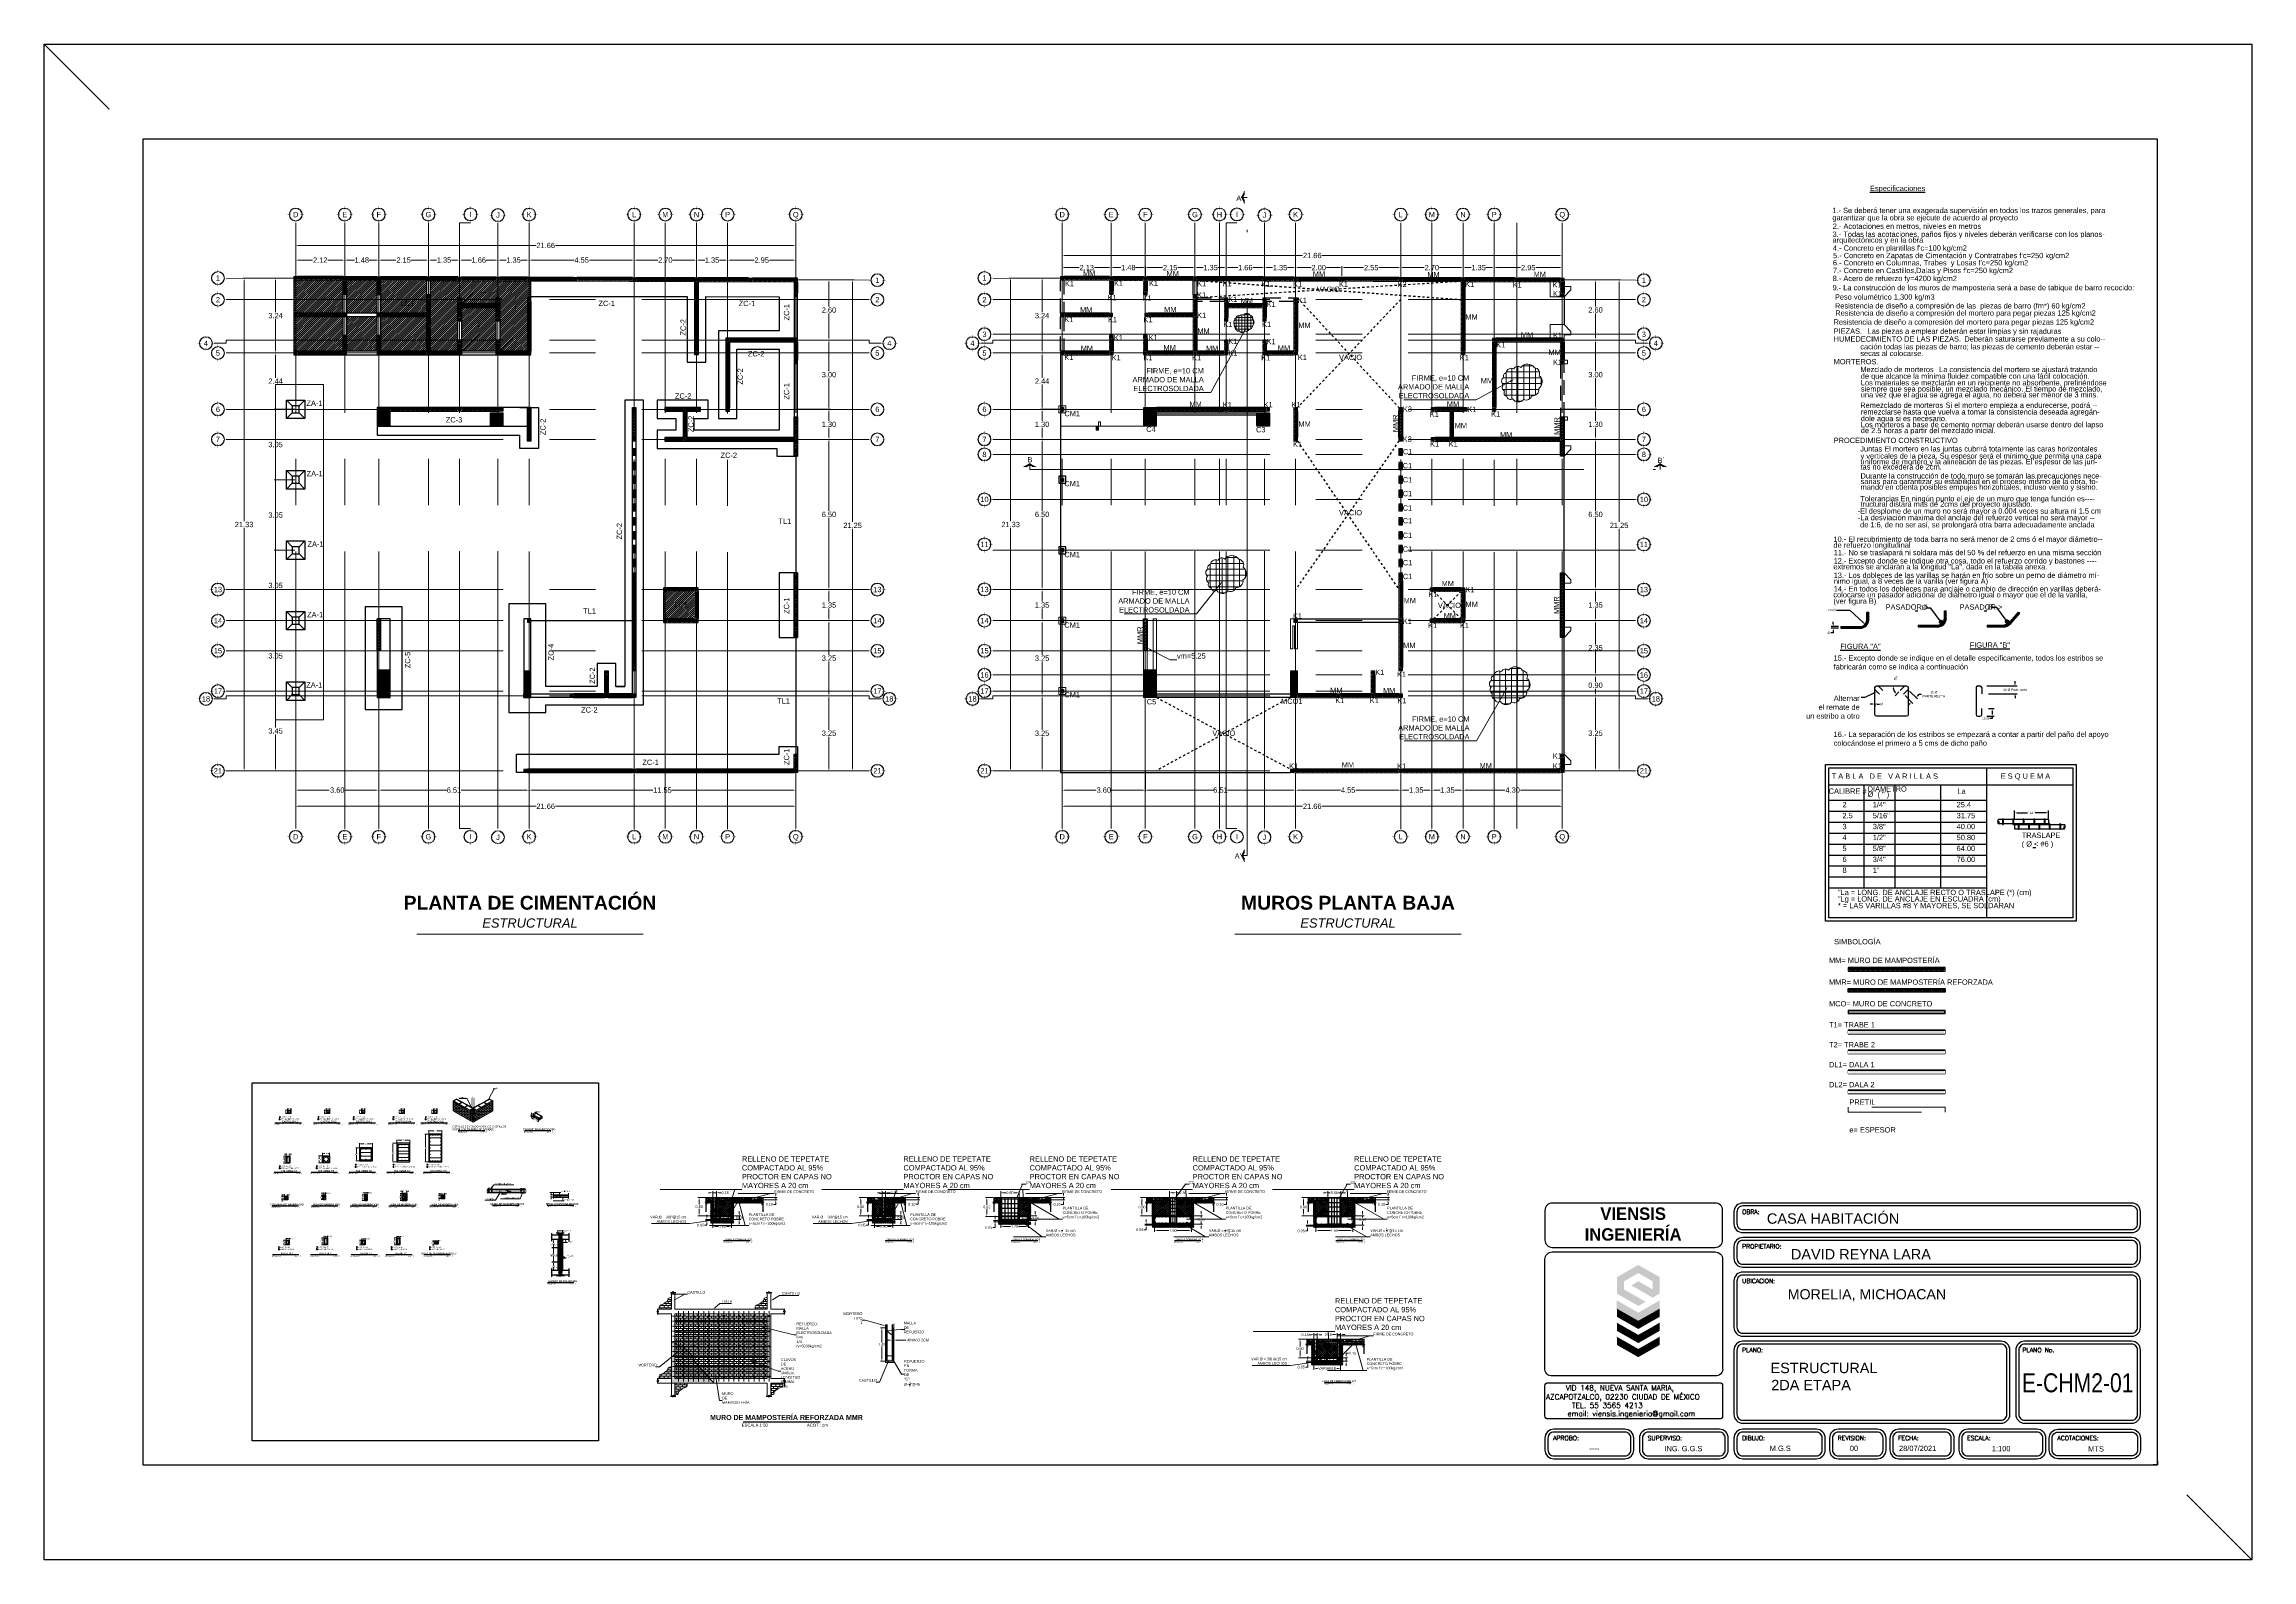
# Model space of a CAD drawing. Header units: metres. Extents: x 14 to 161, y 5 to 309.
# Drawn here: x 65.4 to 161, y 243.2 to 308.9 of the extents above; entities that cross this region are included whole.
import ezdxf
from ezdxf import colors
from ezdxf.entities.mleader import LeaderData, LeaderLine
from ezdxf.enums import TextEntityAlignment as Align
from ezdxf.math import Vec2, Vec3

# ---------------------------------------------------------------- set-up
doc = ezdxf.new("R2010")
doc.units = ezdxf.units.M
doc.set_wipeout_variables(frame=1)
doc.header["$PDMODE"] = 35
for name, pattern in [('ACAD_ISO04W100', [30, 24, -3, 0, -3]), ('ACAD_ISO05W100', [33, 24, -3, 0, -3, 0, -3]), ('ACAD_ISO06W100', [36, 24, -3, 0, -3, 0, -3, 0, -3]), ('CENTRO2', [0.9, 0.6, -0.1, 0.1, -0.1]), ('HIDDEN2', [4.7625, 3.175, -1.5875]), ('LÍNEAS_OCULTAS2', [0.1875, 0.125, -0.0625])]:
    doc.linetypes.add(name, pattern=pattern)
for name, color, linetype, lineweight in [('.S-Hatch', 251, 'Continuous', 5), ('.S-Refuerzo', 1, 'Continuous', 18), ('A-Acabados arquitectonicos', 254, 'Continuous', 20), ('E-Armado', 2, 'Continuous', 18), ('E-Burbuja eje', 5, 'Continuous', 15), ('E-Castillos', 3, 'Continuous', 5), ('E-Concreto', 3, 'Continuous', 20), ('E-Corte', 2, 'ACAD_ISO05W100', 20), ('E-Desnivel', 9, 'Continuous', 13), ('E-Ejes', 1, 'CENTRO2', 9), ('E-Hatch', 1, 'Continuous', 5), ('E-LCent', 8, 'CENTRO2', 5), ('E-Losa', 6, 'Continuous', 30), ('E-Muro de Concreto', 5, 'Continuous', 30), ('E-Muro de Mamposteria', 5, 'Continuous', 30), ('E-Muro de Refuerzo', 3, 'Continuous', 30), ('E-Plantilla', 2, 'Continuous', 20), ('E-Textos', 3, 'Continuous', 15), ('E-Titulos', 4, 'Continuous', 15), ('E-Varilla', 3, 'Continuous', 18), ('E-Viga de Madera1', 3, 'ACAD_ISO04W100', 40), ('E-Viga de Madera2', 2, 'ACAD_ISO05W100', 40), ('E-Viga de Madera3', 4, 'ACAD_ISO06W100', 40), ('E-Viga de Madera4', 6, 'Continuous', 40)]:
    doc.layers.add(name, color=color, linetype=linetype, lineweight=lineweight)
for name, color, linetype in [('E-Columna', 3, 'Continuous'), ('E-Columna de Madera', 6, 'Continuous'), ('E-Cotas', 2, 'Continuous'), ('E-Dala', 3, 'Continuous'), ('E-Dala 2', 2, 'Continuous'), ('E-Especificaciones', 3, 'Continuous'), ('E-Firme', 5, 'Continuous'), ('E-Limites', 1, 'Continuous'), ('E-Pie', 1, 'Continuous'), ('E-Titulo', 2, 'Continuous'), ('E-Trabe', 4, 'Continuous'), ('E-Trabe 2', 6, 'Continuous'), ('E-Trabe de liga', 4, 'TRACKS'), ('E-Vacio', 1, 'LÍNEAS_OCULTAS2'), ('E-Zapata', 4, 'Continuous'), ('HATCHMUR', 2, 'Continuous'), ('PIE', 1, 'Continuous')]:
    doc.layers.add(name, color=color, linetype=linetype)
doc.layers.add('E-Pretil', color=7, linetype='HIDDEN2', true_color=0xd6d6d6)
doc.layers.add('PDF_Layer 1', color=7, linetype='Continuous', true_color=0xf14e2e)
doc.layers.add('JACH-Anotaciones-Atributos', color=7, linetype='Continuous', lineweight=13, true_color=0xf44d0b)
doc.styles.add('ARIAL', font='arial.ttf')
doc.styles.add('Geneeral 2', font='arial.ttf', dxfattribs={"height": 2.3})
doc.styles.add('General', font='arial.ttf', dxfattribs={"height": 2.3})
doc.styles.add('ROMANS', font='ROMANS.shx', dxfattribs={"height": 0.18})
doc.styles.get("Standard").update_dxf_attribs({"font": 'arial.ttf'})
doc.styles.add('Subtitulos', font='', dxfattribs={"height": 4})
doc.styles.add('Texto_Minimo', font='arial.ttf', dxfattribs={"height": 1.8})
doc.styles.add('Titulos', font='', dxfattribs={"height": 6})
doc.styles.get('Subtitulos').set_extended_font_data('Arial', italic=True)
doc.styles.get('Titulos').set_extended_font_data('Arial', bold=True)
doc.linetypes.add('TRACKS', pattern='A,0.15,[130,ltypeshp.shx,S=0.25,R=0,X=0,Y=0],0.15', length=0.3)
doc.dimstyles.new('Generales', dxfattribs={"dimscale": 0, "dimtxt": 2.3, "dimasz": 2, "dimexe": 1.25, "dimexo": 0.625, "dimtad": 0, "dimtih": 1, "dimtoh": 1, "dimzin": 1, "dimdsep": 46, "dimtxsty": 'General', "dimcen": 2, "dimclrd": 2, "dimclre": 2, "dimclrt": 3, "dimadec": 0, "dimazin": 0, "dimtfac": 1, "dimtmove": 0, "dimatfit": 3, "dimfxl": 1, "dimlwd": 13, "dimlwe": 13, "dimarcsym": 0})
doc.dimstyles.get("Standard").update_dxf_attribs({"dimtxt": 0.18, "dimasz": 0.18, "dimexe": 0.18, "dimexo": 0.0625, "dimgap": 0.09, "dimtad": 0, "dimtih": 1, "dimtoh": 1, "dimdec": 4, "dimzin": 0, "dimdsep": 46, "dimtxsty": 'Standard', "dimcen": 0.09, "dimadec": 0, "dimazin": 0, "dimtfac": 1, "dimtdec": 4, "dimtofl": 0, "dimtmove": 0, "dimatfit": 3, "dimfxl": 1, "dimtolj": 1, "dimtzin": 0, "dimarcsym": 0})
pattern_1 = [(0, (57.20476, 265.34203), (0, 0.0895837), []), (90, (57.20476, 265.34203), (-0.0895837, 0.0895837), [0.0895837, -0.0895837])]

# ---------------------------------------------------------------- blocks, each defined once
blk = doc.blocks.new('PIEFASA')
at = {"layer": 'PDF_Layer 1', "true_color": 0x040506, "transparency": 33554559}
for points in [[(21.21, -224.862), (20.761, -225.123), (20.761, -225.472), (21.216, -225.729), (21.365, -225.641), (20.912, -225.382), (20.911, -225.209), (21.212, -225.035), (21.516, -225.21), (21.516, -225.382), (21.213, -225.208), (21.064, -225.295), (21.517, -225.555), (21.667, -225.468), (21.667, -225.122)], [(21.513, -225.699), (21.213, -225.872), (20.91, -225.698), (20.909, -225.698), (20.758, -225.612), (20.758, -225.786), (21.211, -226.044), (21.664, -225.785), (21.664, -225.613), (21.515, -225.699)]]:
    blk.add_hatch(color=178, dxfattribs=at).paths.add_polyline_path(points)
at = {"layer": 'E-Pie', "color": 3}
for points in [[(22.995, -224.337), (22.995, -223.71, 0.414214), (22.838, -223.554), (19.394, -223.554, 0.414214), (19.238, -223.71), (19.238, -224.337, 0.414214), (19.394, -224.493), (22.838, -224.493, 0.414214)], [(19.238, -227.415, -0.414214), (19.301, -227.352), (22.932, -227.352, -0.414214), (22.995, -227.415), (22.995, -228.055, -0.414214), (22.932, -228.117), (19.301, -228.117, -0.414214), (19.238, -228.055)]]:
    blk.add_lwpolyline(points, format="xyb", close=True, dxfattribs=at)
at = {"layer": 'E-Pie', "color": 1}
for points in [[(31.831, -223.992), (31.831, -223.742, 0.414214), (31.643, -223.554), (23.422, -223.554, 0.414214), (23.234, -223.742), (23.234, -223.992, 0.414214), (23.422, -224.18), (31.643, -224.18, 0.414214)], [(31.831, -224.722), (31.831, -224.471, 0.414214), (31.643, -224.283), (23.422, -224.283, 0.414214), (23.234, -224.471), (23.234, -224.722, 0.414214), (23.422, -224.91), (31.643, -224.91, 0.414214)], [(31.831, -226.181), (31.831, -225.201, 0.414214), (31.643, -225.013), (23.422, -225.013, 0.414214), (23.234, -225.201), (23.234, -226.181, 0.414214), (23.422, -226.369), (31.643, -226.369, 0.414214)], [(29.07, -228.02), (29.07, -226.663, 0.414214), (28.882, -226.475), (23.422, -226.475, 0.414214), (23.234, -226.663), (23.234, -228.02, 0.414214), (23.422, -228.208), (28.882, -228.208, 0.414214)], [(31.831, -228.02), (31.831, -226.663, 0.414214), (31.643, -226.475), (29.381, -226.475, 0.414214), (29.193, -226.663), (29.193, -228.02, 0.414214), (29.381, -228.208), (31.643, -228.208, 0.414214)], [(21.116, -228.773), (21.116, -228.523, 0.414214), (20.929, -228.335), (19.426, -228.335, 0.414214), (19.238, -228.523), (19.238, -228.773, 0.414214), (19.426, -228.961), (20.929, -228.961, 0.414214)], [(23.115, -228.773), (23.115, -228.523, 0.414214), (22.927, -228.335), (21.424, -228.335, 0.414214), (21.236, -228.523), (21.236, -228.773, 0.414214), (21.424, -228.961), (22.927, -228.961, 0.414214)], [(25.165, -228.773), (25.165, -228.523, 0.414214), (24.977, -228.335), (23.422, -228.335, 0.414214), (23.234, -228.523), (23.234, -228.773, 0.414214), (23.422, -228.961), (24.977, -228.961, 0.414214)], [(26.45, -228.773), (26.45, -228.523, 0.414214), (26.262, -228.335), (25.443, -228.335, 0.414214), (25.255, -228.523), (25.255, -228.773, 0.414214), (25.443, -228.961), (26.262, -228.961, 0.414214)], [(27.893, -228.773), (27.893, -228.523, 0.414214), (27.705, -228.335), (26.72, -228.335, 0.414214), (26.533, -228.523), (26.533, -228.773, 0.414214), (26.72, -228.961), (27.705, -228.961, 0.414214)], [(29.83, -228.773), (29.83, -228.523, 0.414214), (29.642, -228.335), (28.179, -228.335, 0.414214), (27.991, -228.523), (27.991, -228.773, 0.414214), (28.179, -228.961), (29.642, -228.961, 0.414214)], [(29.9, -228.773), (29.9, -228.523, -0.414214), (30.088, -228.335), (31.643, -228.335, -0.414214), (31.831, -228.523), (31.831, -228.773, -0.414214), (31.643, -228.961), (30.088, -228.961, -0.414214)]]:
    blk.add_lwpolyline(points, format="xyb", close=True, dxfattribs=at)
at = {"layer": 'E-Pie', "color": 4}
for points in [[(31.768, -223.992), (31.768, -223.742, 0.414214), (31.643, -223.616), (23.422, -223.616, 0.414214), (23.297, -223.742), (23.297, -223.992, 0.414214), (23.422, -224.117), (31.643, -224.117, 0.414214)], [(31.768, -224.722), (31.768, -224.471, 0.414214), (31.643, -224.346), (23.422, -224.346, 0.414214), (23.297, -224.471), (23.297, -224.722, 0.414214), (23.422, -224.847), (31.643, -224.847, 0.414214)], [(19.238, -227.047), (19.238, -224.744, -0.414214), (19.394, -224.587), (22.838, -224.587, -0.414214), (22.995, -224.744), (22.995, -227.047, -0.505091), (22.838, -227.204), (19.394, -227.204, -0.505091)], [(31.768, -226.181), (31.768, -225.201, 0.414214), (31.643, -225.076), (23.422, -225.076, 0.414214), (23.297, -225.201), (23.297, -226.181, 0.414214), (23.422, -226.306), (31.643, -226.306, 0.414214)], [(29.007, -228.02), (29.007, -226.663, 0.414214), (28.882, -226.538), (23.422, -226.538, 0.414214), (23.297, -226.663), (23.297, -228.02, 0.414214), (23.422, -228.145), (28.882, -228.145, 0.414214)], [(31.768, -228.02), (31.768, -226.663, 0.414214), (31.643, -226.538), (29.381, -226.538, 0.414214), (29.256, -226.663), (29.256, -228.02, 0.414214), (29.381, -228.145), (31.643, -228.145, 0.414214)], [(21.054, -228.773), (21.054, -228.523, 0.414214), (20.929, -228.398), (19.426, -228.398, 0.414214), (19.301, -228.523), (19.301, -228.773, 0.414214), (19.426, -228.899), (20.929, -228.899, 0.414214)], [(23.052, -228.773), (23.052, -228.523, 0.414214), (22.927, -228.398), (21.424, -228.398, 0.414214), (21.299, -228.523), (21.299, -228.773, 0.414214), (21.424, -228.899), (22.927, -228.899, 0.414214)], [(25.102, -228.773), (25.102, -228.523, 0.414214), (24.977, -228.398), (23.422, -228.398, 0.414214), (23.297, -228.523), (23.297, -228.773, 0.414214), (23.422, -228.899), (24.977, -228.899, 0.414214)], [(26.387, -228.773), (26.387, -228.523, 0.414214), (26.262, -228.398), (25.443, -228.398, 0.414214), (25.318, -228.523), (25.318, -228.773, 0.414214), (25.443, -228.899), (26.262, -228.899, 0.414214)], [(27.83, -228.773), (27.83, -228.523, 0.414214), (27.705, -228.398), (26.72, -228.398, 0.414214), (26.595, -228.523), (26.595, -228.773, 0.414214), (26.72, -228.899), (27.705, -228.899, 0.414214)], [(29.767, -228.773), (29.767, -228.523, 0.414214), (29.642, -228.398), (28.179, -228.398, 0.414214), (28.054, -228.523), (28.054, -228.773, 0.414214), (28.179, -228.899), (29.642, -228.899, 0.414214)], [(29.963, -228.773), (29.963, -228.523, -0.414214), (30.088, -228.398), (31.643, -228.398, -0.414214), (31.768, -228.523), (31.768, -228.773, -0.414214), (31.643, -228.899), (30.088, -228.899, -0.414214)]]:
    blk.add_lwpolyline(points, format="xyb", close=True, dxfattribs=at)
at = {"layer": 'E-Pie'}
blk.add_lwpolyline([(32.188, -229.011), (32.188, -229.088), (32.096, -229.088)], dxfattribs=at)
at = {"layer": 'PDF_Layer 1', "color": 240, "true_color": 0xed2433, "transparency": 33554559}
for points in [[(20.759, -225.959), (20.758, -225.786), (20.909, -225.872)], [(20.759, -226.257), (20.758, -226.083), (20.909, -226.169)], [(20.759, -226.554), (20.758, -226.381), (20.909, -226.467)]]:
    blk.add_solid(points, dxfattribs=at)
at = {"layer": 'PDF_Layer 1', "color": 240, "true_color": 0xef383c, "transparency": 33554559}
for points in [[(20.91, -226.045), (20.909, -225.871), (20.76, -225.959)], [(20.91, -226.342), (20.909, -226.169), (20.76, -226.256)], [(20.91, -226.64), (20.909, -226.466), (20.76, -226.554)]]:
    blk.add_solid(points, dxfattribs=at)
at = {"layer": 'PDF_Layer 1', "transparency": 33554559}
for points in [[(20.91, -226.045), (20.909, -225.871), (21.059, -225.957)], [(20.91, -226.342), (20.909, -226.169), (21.059, -226.255)], [(20.91, -226.64), (20.909, -226.466), (21.059, -226.552)]]:
    blk.add_solid(points, dxfattribs=at)
at = {"layer": 'PDF_Layer 1', "color": 143, "true_color": 0x4daee5, "transparency": 33554559}
for points in [[(21.512, -226.046), (21.513, -225.872), (21.362, -225.958)], [(21.512, -226.343), (21.513, -226.17), (21.362, -226.256)], [(21.512, -226.641), (21.513, -226.467), (21.362, -226.553)]]:
    blk.add_solid(points, dxfattribs=at)
at = {"layer": 'PDF_Layer 1', "color": 155, "true_color": 0x3a75c3, "transparency": 33554559}
for points in [[(21.511, -226.046), (21.512, -225.872), (21.662, -225.96)], [(21.511, -226.343), (21.512, -226.17), (21.662, -226.257)], [(21.511, -226.641), (21.512, -226.467), (21.662, -226.555)]]:
    blk.add_solid(points, dxfattribs=at)
at = {"layer": 'PDF_Layer 1', "color": 175, "true_color": 0x2d439e, "transparency": 33554559}
for points in [[(21.662, -225.96), (21.664, -225.785), (21.513, -225.873)], [(21.662, -226.258), (21.664, -226.082), (21.513, -226.17)], [(21.662, -226.555), (21.664, -226.38), (21.513, -226.468)]]:
    blk.add_solid(points, dxfattribs=at)
at = {"layer": 'PDF_Layer 1', "color": 30, "true_color": 0xf68723, "transparency": 33554559}
for points in [[(21.061, -226.13), (21.06, -225.957), (20.91, -226.044)], [(21.061, -226.428), (21.06, -226.254), (20.91, -226.342)], [(21.061, -226.725), (21.06, -226.552), (20.91, -226.639)]]:
    blk.add_solid(points, dxfattribs=at)
at = {"layer": 'PDF_Layer 1', "color": 40, "true_color": 0xf8a335, "transparency": 33554559}
for points in [[(21.06, -226.13), (21.059, -225.957), (21.21, -226.043)], [(21.06, -226.428), (21.059, -226.254), (21.21, -226.34)], [(21.06, -226.725), (21.059, -226.552), (21.21, -226.638)]]:
    blk.add_solid(points, dxfattribs=at)
at = {"layer": 'PDF_Layer 1', "color": 2, "true_color": 0xeeee25, "transparency": 33554559}
for points in [[(21.212, -226.217), (21.212, -226.041), (21.06, -226.13)], [(21.212, -226.514), (21.212, -226.339), (21.06, -226.428)], [(21.212, -226.812), (21.212, -226.636), (21.06, -226.725)]]:
    blk.add_solid(points, dxfattribs=at)
at = {"layer": 'PDF_Layer 1', "color": 115, "true_color": 0x46bd73, "transparency": 33554559}
for points in [[(21.361, -226.131), (21.362, -225.958), (21.211, -226.044)], [(21.361, -226.429), (21.362, -226.256), (21.211, -226.341)], [(21.361, -226.726), (21.362, -226.553), (21.211, -226.639)]]:
    blk.add_solid(points, dxfattribs=at)
at = {"layer": 'PDF_Layer 1', "color": 95, "true_color": 0x48bc50, "transparency": 33554559}
for points in [[(21.212, -226.217), (21.211, -226.044), (21.361, -226.131)], [(21.212, -226.514), (21.211, -226.341), (21.361, -226.429)], [(21.212, -226.812), (21.211, -226.639), (21.361, -226.726)]]:
    blk.add_solid(points, dxfattribs=at)
at = {"layer": 'PDF_Layer 1', "color": 135, "true_color": 0x3cb29e, "transparency": 33554559}
for points in [[(21.361, -226.131), (21.362, -225.958), (21.511, -226.045)], [(21.361, -226.429), (21.362, -226.256), (21.511, -226.343)], [(21.361, -226.726), (21.362, -226.553), (21.511, -226.64)]]:
    blk.add_solid(points, dxfattribs=at)
at = {"color": 0, "insert": (19.888, -223.648), "char_height": 0.2627, "attachment_point": 1}
blk.add_mtext_dynamic_manual_height_columns('\\pxqc;{\\fGill Sans Ultra Bold|b0|i0|c0|p34;VIENSIS\\PINGENIERÍA}', width=2.42916, gutter_width=12.5, heights=[0], dxfattribs=at)
at = {"layer": 'E-Pie', "color": 2, "style": 'ROMANS'}
for s, height, p in [('OBRA:', 0.0939, (23.407, -223.741)), ('PROPIETARIO:', 0.09393, (23.407, -224.471)), ('UBICACION:', 0.0939, (23.407, -225.201)), ('PLANO:', 0.0939, (23.407, -226.663)), ('PLANO No.', 0.0939, (29.337, -226.663)), ('APROBO:', 0.0939, (19.411, -228.523)), ('SUPERVISO:', 0.0939, (21.409, -228.523)), ('DIBUJO:', 0.0939, (23.407, -228.523)), ('REVISION:', 0.0939, (25.428, -228.523)), ('FECHA:', 0.0939, (26.706, -228.523)), ('ESCALA:', 0.0939, (28.164, -228.523)), ('ACOTACIONES:', 0.09393, (30.073, -228.523))]:
    blk.add_text(s, height=height, dxfattribs=at).set_placement(p, align=Align.MIDDLE_LEFT)
at = {"layer": 'E-Pie', "color": 3, "style": 'ROMANS'}
for s, p in [('AZCAPOTZALCO, 02230 CIUDAD DE MÉXICO', (19.26, -227.65)), ('VID 148, NUEVA SANTA MARIA,', (19.679, -227.461)), ('TEL. 55 3565 4213 ', (19.808, -227.831)), ('email: viensis.ingenieria@gmail.com', (19.715, -228.005))]:
    blk.add_text(s, height=0.11271, dxfattribs=at).set_placement(p, align=Align.MIDDLE_LEFT)
at = {"layer": 'E-Pie', "color": 3, "style": 'ARIAL'}
for tag, p, height in [('OBRA', (23.93, -223.992), 0.282), ('PROPIETARIO', (24.439, -224.746), 0.219), ('UBICACION', (24.372, -225.59), 0.219), ('UBICACION', (24.372, -225.976), 0.219), ('FECHA', (26.725, -228.796), 0.113)]:
    blk.add_attdef(tag, p, '', height=height, dxfattribs=at)
at = {"layer": 'E-Pie', "color": 4, "style": 'ARIAL'}
for tag, p in [('RENGLON1', (23.979, -227.143)), ('RENGLON2', (23.979, -227.509)), ('RENGLON3', (23.979, -227.874))]:
    blk.add_attdef(tag, p, '', height=0.219, dxfattribs=at)
at = {"layer": 'E-Pie', "color": 5, "style": 'ARIAL', "width": 0.8}
blk.add_attdef('CLAVE', text='', height=0.501, dxfattribs=at).set_placement((30.503, -227.554), align=Align.CENTER)
at = {"layer": 'E-Pie', "color": 3, "style": 'ARIAL'}
for tag, p in [('APROBO', (20.285, -228.796)), ('SUPERVISO', (22.283, -228.796)), ('ELABORO', (24.213, -228.796)), ('REVISION', (25.772, -228.796)), ('ESCALA', (28.885, -228.801)), ('ACOT.', (30.891, -228.807))]:
    blk.add_attdef(tag, text='', height=0.113, dxfattribs=at).set_placement(p, align=Align.CENTER)
blk = doc.blocks.new('*D434')
at = {"layer": 'Defpoints', "color": 0, "ltscale": 0.5, "transparency": 16777216}
for p in [(109.479, 298.718), (107.244, 277.393), (109.479, 277.393)]:
    blk.add_point(p, dxfattribs=at)
at = {"layer": 'E-Cotas', "color": 2, "linetype": 'Continuous', "lineweight": 13, "ltscale": 0.5, "transparency": 16777216}
for p, q in [((109.447, 298.718), (107.182, 298.718)), ((107.244, 298.618), (107.244, 288.204)), ((107.244, 277.493), (107.244, 287.907)), ((109.447, 277.393), (107.182, 277.393))]:
    blk.add_line(p, q, dxfattribs=at)
at = {"layer": 'E-Cotas', "color": 2, "ltscale": 0.5, "transparency": 16777216}
for points in [[(107.228, 298.618), (107.261, 298.618), (107.244, 298.718)], [(107.228, 277.493), (107.261, 277.493), (107.244, 277.393)]]:
    blk.add_solid(points, dxfattribs=at)
at = {"layer": 'E-Cotas', "color": 3, "ltscale": 0.5, "transparency": 16777216, "insert": (107.244, 288.055), "char_height": 0.23, "attachment_point": 5, "style": 'General'}
blk.add_mtext('21.33', dxfattribs=at)
blk = doc.blocks.new('*D433')
at = {"layer": 'Defpoints', "color": 0, "ltscale": 0.5, "transparency": 16777216}
for p in [(109.479, 298.718), (108.607, 295.483), (109.479, 295.483)]:
    blk.add_point(p, dxfattribs=at)
at = {"layer": 'E-Cotas', "color": 2, "linetype": 'Continuous', "lineweight": 13, "ltscale": 0.5, "transparency": 16777216}
for p, q in [((109.447, 298.718), (108.544, 298.718)), ((108.607, 298.618), (108.607, 297.249)), ((108.607, 295.583), (108.607, 296.952)), ((109.447, 295.483), (108.544, 295.483))]:
    blk.add_line(p, q, dxfattribs=at)
at = {"layer": 'E-Cotas', "color": 2, "ltscale": 0.5, "transparency": 16777216}
for points in [[(108.59, 298.618), (108.623, 298.618), (108.607, 298.718)], [(108.59, 295.583), (108.623, 295.583), (108.607, 295.483)]]:
    blk.add_solid(points, dxfattribs=at)
at = {"layer": 'E-Cotas', "color": 3, "ltscale": 0.5, "transparency": 16777216, "insert": (108.607, 297.1), "char_height": 0.23, "attachment_point": 5, "style": 'General'}
blk.add_mtext('3.24', dxfattribs=at)
blk = doc.blocks.new('*D432')
at = {"layer": 'Defpoints', "color": 0, "ltscale": 0.5, "transparency": 16777216}
for p in [(109.479, 295.483), (108.607, 293.043), (109.479, 293.043)]:
    blk.add_point(p, dxfattribs=at)
at = {"layer": 'E-Cotas', "color": 2, "linetype": 'Continuous', "lineweight": 13, "ltscale": 0.5, "transparency": 16777216}
for p, q in [((109.447, 295.483), (108.544, 295.483)), ((108.607, 295.383), (108.607, 294.409)), ((108.607, 293.143), (108.607, 294.116)), ((109.447, 293.043), (108.544, 293.043))]:
    blk.add_line(p, q, dxfattribs=at)
at = {"layer": 'E-Cotas', "color": 2, "ltscale": 0.5, "transparency": 16777216}
for points in [[(108.59, 295.383), (108.623, 295.383), (108.607, 295.483)], [(108.59, 293.143), (108.623, 293.143), (108.607, 293.043)]]:
    blk.add_solid(points, dxfattribs=at)
at = {"layer": 'E-Cotas', "color": 3, "ltscale": 0.5, "transparency": 16777216, "insert": (108.607, 294.263), "char_height": 0.23, "attachment_point": 5, "style": 'General'}
blk.add_mtext('2.44', dxfattribs=at)
blk = doc.blocks.new('*D431')
at = {"layer": 'Defpoints', "color": 0, "ltscale": 0.5, "transparency": 16777216}
for p in [(109.479, 293.043), (108.607, 291.743), (109.479, 291.743)]:
    blk.add_point(p, dxfattribs=at)
at = {"layer": 'E-Cotas', "color": 2, "linetype": 'Continuous', "lineweight": 13, "ltscale": 0.5, "transparency": 16777216}
for p, q in [((109.447, 293.043), (108.544, 293.043)), ((108.607, 292.943), (108.607, 292.541)), ((109.447, 291.743), (108.544, 291.743)), ((108.607, 291.843), (108.607, 292.244))]:
    blk.add_line(p, q, dxfattribs=at)
at = {"layer": 'E-Cotas', "color": 2, "ltscale": 0.5, "transparency": 16777216}
for points in [[(108.59, 292.943), (108.623, 292.943), (108.607, 293.043)], [(108.59, 291.843), (108.623, 291.843), (108.607, 291.743)]]:
    blk.add_solid(points, dxfattribs=at)
at = {"layer": 'E-Cotas', "color": 3, "ltscale": 0.5, "transparency": 16777216, "insert": (108.607, 292.393), "char_height": 0.23, "attachment_point": 5, "style": 'General'}
blk.add_mtext('1.30', dxfattribs=at)
blk = doc.blocks.new('*D430')
at = {"layer": 'Defpoints', "color": 0, "ltscale": 0.5, "transparency": 16777216}
for p in [(109.479, 291.743), (108.607, 285.243), (109.479, 285.243)]:
    blk.add_point(p, dxfattribs=at)
at = {"layer": 'E-Cotas', "color": 2, "linetype": 'Continuous', "lineweight": 13, "ltscale": 0.5, "transparency": 16777216}
for p, q in [((109.447, 291.743), (108.544, 291.743)), ((108.607, 291.643), (108.607, 288.641)), ((108.607, 285.343), (108.607, 288.344)), ((109.447, 285.243), (108.544, 285.243))]:
    blk.add_line(p, q, dxfattribs=at)
at = {"layer": 'E-Cotas', "color": 2, "ltscale": 0.5, "transparency": 16777216}
for points in [[(108.59, 291.643), (108.623, 291.643), (108.607, 291.743)], [(108.59, 285.343), (108.623, 285.343), (108.607, 285.243)]]:
    blk.add_solid(points, dxfattribs=at)
at = {"layer": 'E-Cotas', "color": 3, "ltscale": 0.5, "transparency": 16777216, "insert": (108.607, 288.493), "char_height": 0.23, "attachment_point": 5, "style": 'General'}
blk.add_mtext('6.50', dxfattribs=at)
blk = doc.blocks.new('*D429')
at = {"layer": 'Defpoints', "color": 0, "ltscale": 0.5, "transparency": 16777216}
for p in [(109.479, 285.243), (108.607, 283.893), (109.479, 283.893)]:
    blk.add_point(p, dxfattribs=at)
at = {"layer": 'E-Cotas', "color": 2, "linetype": 'Continuous', "lineweight": 13, "ltscale": 0.5, "transparency": 16777216}
for p, q in [((109.447, 285.243), (108.544, 285.243)), ((108.607, 285.143), (108.607, 284.716)), ((108.607, 283.993), (108.607, 284.419)), ((109.447, 283.893), (108.544, 283.893))]:
    blk.add_line(p, q, dxfattribs=at)
at = {"layer": 'E-Cotas', "color": 2, "ltscale": 0.5, "transparency": 16777216}
for points in [[(108.59, 285.143), (108.623, 285.143), (108.607, 285.243)], [(108.59, 283.993), (108.623, 283.993), (108.607, 283.893)]]:
    blk.add_solid(points, dxfattribs=at)
at = {"layer": 'E-Cotas', "color": 3, "ltscale": 0.5, "transparency": 16777216, "insert": (108.607, 284.568), "char_height": 0.23, "attachment_point": 5, "style": 'General'}
blk.add_mtext('1.35', dxfattribs=at)
blk = doc.blocks.new('*D428')
at = {"layer": 'Defpoints', "color": 0, "ltscale": 0.5, "transparency": 16777216}
for p in [(109.479, 283.893), (108.607, 280.643), (109.479, 280.643)]:
    blk.add_point(p, dxfattribs=at)
at = {"layer": 'E-Cotas', "color": 2, "linetype": 'Continuous', "lineweight": 13, "ltscale": 0.5, "transparency": 16777216}
for p, q in [((109.447, 283.893), (108.544, 283.893)), ((108.607, 283.793), (108.607, 282.417)), ((108.607, 280.743), (108.607, 282.119)), ((109.447, 280.643), (108.544, 280.643))]:
    blk.add_line(p, q, dxfattribs=at)
at = {"layer": 'E-Cotas', "color": 2, "ltscale": 0.5, "transparency": 16777216}
for points in [[(108.59, 283.793), (108.623, 283.793), (108.607, 283.893)], [(108.59, 280.743), (108.623, 280.743), (108.607, 280.643)]]:
    blk.add_solid(points, dxfattribs=at)
at = {"layer": 'E-Cotas', "color": 3, "ltscale": 0.5, "transparency": 16777216, "insert": (108.607, 282.268), "char_height": 0.23, "attachment_point": 5, "style": 'General'}
blk.add_mtext('3.25', dxfattribs=at)
blk = doc.blocks.new('*D427')
at = {"layer": 'Defpoints', "color": 0, "ltscale": 0.5, "transparency": 16777216}
for p in [(109.479, 280.643), (108.607, 277.393), (109.479, 277.393)]:
    blk.add_point(p, dxfattribs=at)
at = {"layer": 'E-Cotas', "color": 2, "linetype": 'Continuous', "lineweight": 13, "ltscale": 0.5, "transparency": 16777216}
for p, q in [((109.447, 280.643), (108.544, 280.643)), ((108.607, 280.543), (108.607, 279.167)), ((108.607, 277.493), (108.607, 278.869)), ((109.447, 277.393), (108.544, 277.393))]:
    blk.add_line(p, q, dxfattribs=at)
at = {"layer": 'E-Cotas', "color": 2, "ltscale": 0.5, "transparency": 16777216}
for points in [[(108.59, 280.543), (108.623, 280.543), (108.607, 280.643)], [(108.59, 277.493), (108.623, 277.493), (108.607, 277.393)]]:
    blk.add_solid(points, dxfattribs=at)
at = {"layer": 'E-Cotas', "color": 3, "ltscale": 0.5, "transparency": 16777216, "insert": (108.607, 279.018), "char_height": 0.23, "attachment_point": 5, "style": 'General'}
blk.add_mtext('3.25', dxfattribs=at)
blk = doc.blocks.new('*D426')
at = {"layer": 'Defpoints', "color": 0, "ltscale": 0.5, "transparency": 16777216}
for p in [(131.139, 298.643), (131.139, 296.043), (132.578, 296.043)]:
    blk.add_point(p, dxfattribs=at)
at = {"layer": 'E-Cotas', "color": 2, "linetype": 'Continuous', "lineweight": 13, "ltscale": 0.5, "transparency": 16777216}
for p, q in [((131.17, 298.643), (132.64, 298.643)), ((132.578, 298.543), (132.578, 297.491)), ((132.578, 296.143), (132.578, 297.194)), ((131.17, 296.043), (132.64, 296.043))]:
    blk.add_line(p, q, dxfattribs=at)
at = {"layer": 'E-Cotas', "color": 2, "ltscale": 0.5, "transparency": 16777216}
for points in [[(132.561, 298.543), (132.594, 298.543), (132.578, 298.643)], [(132.561, 296.143), (132.594, 296.143), (132.578, 296.043)]]:
    blk.add_solid(points, dxfattribs=at)
at = {"layer": 'E-Cotas', "color": 3, "ltscale": 0.5, "transparency": 16777216, "insert": (132.578, 297.343), "char_height": 0.23, "attachment_point": 5, "style": 'General'}
blk.add_mtext('2.60', dxfattribs=at)
blk = doc.blocks.new('*D425')
at = {"layer": 'Defpoints', "color": 0, "ltscale": 0.5, "transparency": 16777216}
for p in [(131.139, 296.043), (131.139, 293.043), (132.578, 293.043)]:
    blk.add_point(p, dxfattribs=at)
at = {"layer": 'E-Cotas', "color": 2, "linetype": 'Continuous', "lineweight": 13, "ltscale": 0.5, "transparency": 16777216}
for p, q in [((131.17, 296.043), (132.64, 296.043)), ((132.578, 295.943), (132.578, 294.691)), ((132.578, 293.143), (132.578, 294.394)), ((131.17, 293.043), (132.64, 293.043))]:
    blk.add_line(p, q, dxfattribs=at)
at = {"layer": 'E-Cotas', "color": 2, "ltscale": 0.5, "transparency": 16777216}
for points in [[(132.561, 295.943), (132.594, 295.943), (132.578, 296.043)], [(132.561, 293.143), (132.594, 293.143), (132.578, 293.043)]]:
    blk.add_solid(points, dxfattribs=at)
at = {"layer": 'E-Cotas', "color": 3, "ltscale": 0.5, "transparency": 16777216, "insert": (132.578, 294.543), "char_height": 0.23, "attachment_point": 5, "style": 'General'}
blk.add_mtext('3.00', dxfattribs=at)
blk = doc.blocks.new('*D424')
at = {"layer": 'Defpoints', "color": 0, "ltscale": 0.5, "transparency": 16777216}
for p in [(131.139, 293.043), (131.139, 291.743), (132.578, 291.743)]:
    blk.add_point(p, dxfattribs=at)
at = {"layer": 'E-Cotas', "color": 2, "linetype": 'Continuous', "lineweight": 13, "ltscale": 0.5, "transparency": 16777216}
for p, q in [((131.17, 293.043), (132.64, 293.043)), ((132.578, 292.943), (132.578, 292.541)), ((131.17, 291.743), (132.64, 291.743)), ((132.578, 291.843), (132.578, 292.244))]:
    blk.add_line(p, q, dxfattribs=at)
at = {"layer": 'E-Cotas', "color": 2, "ltscale": 0.5, "transparency": 16777216}
for points in [[(132.561, 292.943), (132.594, 292.943), (132.578, 293.043)], [(132.561, 291.843), (132.594, 291.843), (132.578, 291.743)]]:
    blk.add_solid(points, dxfattribs=at)
at = {"layer": 'E-Cotas', "color": 3, "ltscale": 0.5, "transparency": 16777216, "insert": (132.578, 292.393), "char_height": 0.23, "attachment_point": 5, "style": 'General'}
blk.add_mtext('1.30', dxfattribs=at)
blk = doc.blocks.new('*D423')
at = {"layer": 'Defpoints', "color": 0, "ltscale": 0.5, "transparency": 16777216}
for p in [(131.139, 291.743), (131.139, 285.243), (132.578, 285.243)]:
    blk.add_point(p, dxfattribs=at)
at = {"layer": 'E-Cotas', "color": 2, "linetype": 'Continuous', "lineweight": 13, "ltscale": 0.5, "transparency": 16777216}
for p, q in [((131.17, 291.743), (132.64, 291.743)), ((132.578, 291.643), (132.578, 288.641)), ((132.578, 285.343), (132.578, 288.344)), ((131.17, 285.243), (132.64, 285.243))]:
    blk.add_line(p, q, dxfattribs=at)
at = {"layer": 'E-Cotas', "color": 2, "ltscale": 0.5, "transparency": 16777216}
for points in [[(132.561, 291.643), (132.594, 291.643), (132.578, 291.743)], [(132.561, 285.343), (132.594, 285.343), (132.578, 285.243)]]:
    blk.add_solid(points, dxfattribs=at)
at = {"layer": 'E-Cotas', "color": 3, "ltscale": 0.5, "transparency": 16777216, "insert": (132.578, 288.493), "char_height": 0.23, "attachment_point": 5, "style": 'General'}
blk.add_mtext('6.50', dxfattribs=at)
blk = doc.blocks.new('*D422')
at = {"layer": 'Defpoints', "color": 0, "ltscale": 0.5, "transparency": 16777216}
for p in [(131.139, 285.243), (131.139, 283.893), (132.578, 283.893)]:
    blk.add_point(p, dxfattribs=at)
at = {"layer": 'E-Cotas', "color": 2, "linetype": 'Continuous', "lineweight": 13, "ltscale": 0.5, "transparency": 16777216}
for p, q in [((131.17, 285.243), (132.64, 285.243)), ((132.578, 285.143), (132.578, 284.716)), ((132.578, 283.993), (132.578, 284.419)), ((131.17, 283.893), (132.64, 283.893))]:
    blk.add_line(p, q, dxfattribs=at)
at = {"layer": 'E-Cotas', "color": 2, "ltscale": 0.5, "transparency": 16777216}
for points in [[(132.561, 285.143), (132.594, 285.143), (132.578, 285.243)], [(132.561, 283.993), (132.594, 283.993), (132.578, 283.893)]]:
    blk.add_solid(points, dxfattribs=at)
at = {"layer": 'E-Cotas', "color": 3, "ltscale": 0.5, "transparency": 16777216, "insert": (132.578, 284.568), "char_height": 0.23, "attachment_point": 5, "style": 'General'}
blk.add_mtext('1.35', dxfattribs=at)
blk = doc.blocks.new('*D421')
at = {"layer": 'Defpoints', "color": 0, "ltscale": 0.5, "transparency": 16777216}
for p in [(131.139, 283.893), (131.139, 281.543), (132.578, 281.543)]:
    blk.add_point(p, dxfattribs=at)
at = {"layer": 'E-Cotas', "color": 2, "linetype": 'Continuous', "lineweight": 13, "ltscale": 0.5, "transparency": 16777216}
for p, q in [((131.17, 283.893), (132.64, 283.893)), ((132.578, 283.793), (132.578, 282.866)), ((132.578, 281.643), (132.578, 282.569)), ((131.17, 281.543), (132.64, 281.543))]:
    blk.add_line(p, q, dxfattribs=at)
at = {"layer": 'E-Cotas', "color": 2, "ltscale": 0.5, "transparency": 16777216}
for points in [[(132.561, 283.793), (132.594, 283.793), (132.578, 283.893)], [(132.561, 281.643), (132.594, 281.643), (132.578, 281.543)]]:
    blk.add_solid(points, dxfattribs=at)
at = {"layer": 'E-Cotas', "color": 3, "ltscale": 0.5, "transparency": 16777216, "insert": (132.578, 282.718), "char_height": 0.23, "attachment_point": 5, "style": 'General'}
blk.add_mtext('2.35', dxfattribs=at)
blk = doc.blocks.new('*D420')
at = {"layer": 'Defpoints', "color": 0, "ltscale": 0.5, "transparency": 16777216}
for p in [(131.139, 280.643), (132.578, 280.643), (131.139, 277.393)]:
    blk.add_point(p, dxfattribs=at)
at = {"layer": 'E-Cotas', "color": 2, "linetype": 'Continuous', "lineweight": 13, "ltscale": 0.5, "transparency": 16777216}
for p, q in [((131.17, 280.643), (132.64, 280.643)), ((132.578, 280.543), (132.578, 279.167)), ((132.578, 277.493), (132.578, 278.869)), ((131.17, 277.393), (132.64, 277.393))]:
    blk.add_line(p, q, dxfattribs=at)
at = {"layer": 'E-Cotas', "color": 2, "ltscale": 0.5, "transparency": 16777216}
for points in [[(132.561, 280.543), (132.594, 280.543), (132.578, 280.643)], [(132.561, 277.493), (132.594, 277.493), (132.578, 277.393)]]:
    blk.add_solid(points, dxfattribs=at)
at = {"layer": 'E-Cotas', "color": 3, "ltscale": 0.5, "transparency": 16777216, "insert": (132.578, 279.018), "char_height": 0.23, "attachment_point": 5, "style": 'General'}
blk.add_mtext('3.25', dxfattribs=at)
blk = doc.blocks.new('*D419')
at = {"layer": 'Defpoints', "color": 0, "ltscale": 0.5, "transparency": 16777216}
for p in [(131.139, 281.543), (131.139, 280.643), (132.578, 280.643)]:
    blk.add_point(p, dxfattribs=at)
at = {"layer": 'E-Cotas', "color": 2, "linetype": 'Continuous', "lineweight": 13, "ltscale": 0.5, "transparency": 16777216}
for p, q in [((131.17, 281.543), (132.64, 281.543)), ((132.578, 281.443), (132.578, 281.241)), ((131.17, 280.643), (132.64, 280.643)), ((132.578, 280.743), (132.578, 280.944))]:
    blk.add_line(p, q, dxfattribs=at)
at = {"layer": 'E-Cotas', "color": 2, "ltscale": 0.5, "transparency": 16777216}
for points in [[(132.561, 281.443), (132.594, 281.443), (132.578, 281.543)], [(132.561, 280.743), (132.594, 280.743), (132.578, 280.643)]]:
    blk.add_solid(points, dxfattribs=at)
at = {"layer": 'E-Cotas', "color": 3, "ltscale": 0.5, "transparency": 16777216, "insert": (132.578, 281.093), "char_height": 0.23, "attachment_point": 5, "style": 'General'}
blk.add_mtext('0.90', dxfattribs=at)
blk = doc.blocks.new('*D418')
at = {"layer": 'Defpoints', "color": 0, "ltscale": 0.5, "transparency": 16777216}
for p in [(131.139, 298.643), (131.139, 277.393), (133.599, 277.393)]:
    blk.add_point(p, dxfattribs=at)
at = {"layer": 'E-Cotas', "color": 2, "linetype": 'Continuous', "lineweight": 13, "ltscale": 0.5, "transparency": 16777216}
for p, q in [((131.17, 298.643), (133.661, 298.643)), ((133.599, 298.543), (133.599, 288.166)), ((133.599, 277.493), (133.599, 287.869)), ((131.17, 277.393), (133.661, 277.393))]:
    blk.add_line(p, q, dxfattribs=at)
at = {"layer": 'E-Cotas', "color": 2, "ltscale": 0.5, "transparency": 16777216}
for points in [[(133.582, 298.543), (133.616, 298.543), (133.599, 298.643)], [(133.582, 277.493), (133.616, 277.493), (133.599, 277.393)]]:
    blk.add_solid(points, dxfattribs=at)
at = {"layer": 'E-Cotas', "color": 3, "ltscale": 0.5, "transparency": 16777216, "insert": (133.599, 288.018), "char_height": 0.23, "attachment_point": 5, "style": 'General'}
blk.add_mtext('21.25', dxfattribs=at)
blk = doc.blocks.new('*D417')
at = {"layer": 'Defpoints', "color": 0, "ltscale": 0.5, "transparency": 16777216}
for p in [(109.479, 277.393), (113.079, 277.393), (113.079, 276.556)]:
    blk.add_point(p, dxfattribs=at)
at = {"layer": 'E-Cotas', "color": 2, "linetype": 'Continuous', "lineweight": 13, "ltscale": 0.5, "transparency": 16777216}
for p, q in [((109.479, 277.361), (109.479, 276.493)), ((113.079, 277.361), (113.079, 276.493)), ((109.579, 276.556), (110.949, 276.556)), ((112.979, 276.556), (111.608, 276.556))]:
    blk.add_line(p, q, dxfattribs=at)
at = {"layer": 'E-Cotas', "color": 2, "ltscale": 0.5, "transparency": 16777216}
for points in [[(109.579, 276.572), (109.579, 276.539), (109.479, 276.556)], [(112.979, 276.572), (112.979, 276.539), (113.079, 276.556)]]:
    blk.add_solid(points, dxfattribs=at)
at = {"layer": 'E-Cotas', "color": 3, "ltscale": 0.5, "transparency": 16777216, "insert": (111.279, 276.556), "char_height": 0.23, "attachment_point": 5, "style": 'General'}
blk.add_mtext('3.60', dxfattribs=at)
blk = doc.blocks.new('*D416')
at = {"layer": 'Defpoints', "color": 0, "ltscale": 0.5, "transparency": 16777216}
for p in [(113.079, 277.393), (119.589, 277.393), (119.589, 276.556)]:
    blk.add_point(p, dxfattribs=at)
at = {"layer": 'E-Cotas', "color": 2, "linetype": 'Continuous', "lineweight": 13, "ltscale": 0.5, "transparency": 16777216}
for p, q in [((113.079, 277.361), (113.079, 276.493)), ((119.589, 277.361), (119.589, 276.493)), ((113.179, 276.556), (116.025, 276.556)), ((119.489, 276.556), (116.642, 276.556))]:
    blk.add_line(p, q, dxfattribs=at)
at = {"layer": 'E-Cotas', "color": 2, "ltscale": 0.5, "transparency": 16777216}
for points in [[(113.179, 276.572), (113.179, 276.539), (113.079, 276.556)], [(119.489, 276.572), (119.489, 276.539), (119.589, 276.556)]]:
    blk.add_solid(points, dxfattribs=at)
at = {"layer": 'E-Cotas', "color": 3, "ltscale": 0.5, "transparency": 16777216, "insert": (116.334, 276.556), "char_height": 0.23, "attachment_point": 5, "style": 'General'}
blk.add_mtext('6.51', dxfattribs=at)
blk = doc.blocks.new('*D415')
at = {"layer": 'Defpoints', "color": 0, "ltscale": 0.5, "transparency": 16777216}
for p in [(119.589, 277.393), (124.139, 277.393), (124.139, 276.556)]:
    blk.add_point(p, dxfattribs=at)
at = {"layer": 'E-Cotas', "color": 2, "linetype": 'Continuous', "lineweight": 13, "ltscale": 0.5, "transparency": 16777216}
for p, q in [((119.589, 277.361), (119.589, 276.493)), ((124.139, 277.361), (124.139, 276.493)), ((119.689, 276.556), (121.528, 276.556)), ((124.039, 276.556), (122.199, 276.556))]:
    blk.add_line(p, q, dxfattribs=at)
at = {"layer": 'E-Cotas', "color": 2, "ltscale": 0.5, "transparency": 16777216}
for points in [[(119.689, 276.572), (119.689, 276.539), (119.589, 276.556)], [(124.039, 276.572), (124.039, 276.539), (124.139, 276.556)]]:
    blk.add_solid(points, dxfattribs=at)
at = {"layer": 'E-Cotas', "color": 3, "ltscale": 0.5, "transparency": 16777216, "insert": (121.864, 276.556), "char_height": 0.23, "attachment_point": 5, "style": 'General'}
blk.add_mtext('4.55', dxfattribs=at)
blk = doc.blocks.new('*D414')
at = {"layer": 'Defpoints', "color": 0, "ltscale": 0.5, "transparency": 16777216}
for p in [(124.139, 277.393), (125.489, 277.393), (125.489, 276.556)]:
    blk.add_point(p, dxfattribs=at)
at = {"layer": 'E-Cotas', "color": 2, "linetype": 'Continuous', "lineweight": 13, "ltscale": 0.5, "transparency": 16777216}
for p, q in [((124.139, 277.361), (124.139, 276.493)), ((125.489, 277.361), (125.489, 276.493)), ((124.239, 276.556), (124.494, 276.556)), ((125.389, 276.556), (125.134, 276.556))]:
    blk.add_line(p, q, dxfattribs=at)
at = {"layer": 'E-Cotas', "color": 2, "ltscale": 0.5, "transparency": 16777216}
for points in [[(124.239, 276.572), (124.239, 276.539), (124.139, 276.556)], [(125.389, 276.572), (125.389, 276.539), (125.489, 276.556)]]:
    blk.add_solid(points, dxfattribs=at)
at = {"layer": 'E-Cotas', "color": 3, "ltscale": 0.5, "transparency": 16777216, "insert": (124.814, 276.556), "char_height": 0.23, "attachment_point": 5, "style": 'General'}
blk.add_mtext('1.35', dxfattribs=at)
blk = doc.blocks.new('*D413')
at = {"layer": 'Defpoints', "color": 0, "ltscale": 0.5, "transparency": 16777216}
for p in [(125.489, 277.393), (126.839, 277.393), (126.839, 276.556)]:
    blk.add_point(p, dxfattribs=at)
at = {"layer": 'E-Cotas', "color": 2, "linetype": 'Continuous', "lineweight": 13, "ltscale": 0.5, "transparency": 16777216}
for p, q in [((125.489, 277.361), (125.489, 276.493)), ((126.839, 277.361), (126.839, 276.493)), ((125.589, 276.556), (125.844, 276.556)), ((126.739, 276.556), (126.484, 276.556))]:
    blk.add_line(p, q, dxfattribs=at)
at = {"layer": 'E-Cotas', "color": 2, "ltscale": 0.5, "transparency": 16777216}
for points in [[(125.589, 276.572), (125.589, 276.539), (125.489, 276.556)], [(126.739, 276.572), (126.739, 276.539), (126.839, 276.556)]]:
    blk.add_solid(points, dxfattribs=at)
at = {"layer": 'E-Cotas', "color": 3, "ltscale": 0.5, "transparency": 16777216, "insert": (126.164, 276.556), "char_height": 0.23, "attachment_point": 5, "style": 'General'}
blk.add_mtext('1.35', dxfattribs=at)
blk = doc.blocks.new('*D412')
at = {"layer": 'Defpoints', "color": 0, "ltscale": 0.5, "transparency": 16777216}
for p in [(126.839, 277.393), (131.139, 277.393), (131.139, 276.556)]:
    blk.add_point(p, dxfattribs=at)
at = {"layer": 'E-Cotas', "color": 2, "linetype": 'Continuous', "lineweight": 13, "ltscale": 0.5, "transparency": 16777216}
for p, q in [((126.839, 277.361), (126.839, 276.493)), ((131.139, 277.361), (131.139, 276.493)), ((126.939, 276.556), (128.654, 276.556)), ((131.039, 276.556), (129.323, 276.556))]:
    blk.add_line(p, q, dxfattribs=at)
at = {"layer": 'E-Cotas', "color": 2, "ltscale": 0.5, "transparency": 16777216}
for points in [[(126.939, 276.572), (126.939, 276.539), (126.839, 276.556)], [(131.039, 276.572), (131.039, 276.539), (131.139, 276.556)]]:
    blk.add_solid(points, dxfattribs=at)
at = {"layer": 'E-Cotas', "color": 3, "ltscale": 0.5, "transparency": 16777216, "insert": (128.989, 276.556), "char_height": 0.23, "attachment_point": 5, "style": 'General'}
blk.add_mtext('4.30', dxfattribs=at)
blk = doc.blocks.new('*D411')
at = {"layer": 'Defpoints', "color": 0, "ltscale": 0.5, "transparency": 16777216}
for p in [(109.479, 277.393), (131.139, 277.393), (131.139, 275.854)]:
    blk.add_point(p, dxfattribs=at)
at = {"layer": 'E-Cotas', "color": 2, "linetype": 'Continuous', "lineweight": 13, "ltscale": 0.5, "transparency": 16777216}
for p, q in [((109.479, 277.361), (109.479, 275.792)), ((131.139, 277.361), (131.139, 275.792)), ((109.579, 275.854), (119.887, 275.854)), ((131.039, 275.854), (120.73, 275.854))]:
    blk.add_line(p, q, dxfattribs=at)
at = {"layer": 'E-Cotas', "color": 2, "ltscale": 0.5, "transparency": 16777216}
for points in [[(109.579, 275.871), (109.579, 275.838), (109.479, 275.854)], [(131.039, 275.871), (131.039, 275.838), (131.139, 275.854)]]:
    blk.add_solid(points, dxfattribs=at)
at = {"layer": 'E-Cotas', "color": 3, "ltscale": 0.5, "transparency": 16777216, "insert": (120.309, 275.854), "char_height": 0.23, "attachment_point": 5, "style": 'General'}
blk.add_mtext('21.66', dxfattribs=at)
blk = doc.blocks.new('*D304')
at = {"layer": 'Defpoints', "color": 0, "transparency": 16777216}
for p in [(152.198, 275.574), (150.721, 275.28), (152.198, 275.28)]:
    blk.add_point(p, dxfattribs=at)
at = {"layer": 'E-Especificaciones', "color": 2, "lineweight": -2, "transparency": 16777216}
for p, q in [((150.721, 275.325), (150.721, 275.674)), ((150.821, 275.574), (151.294, 275.574)), ((152.098, 275.574), (151.626, 275.574)), ((152.198, 275.325), (152.198, 275.674))]:
    blk.add_line(p, q, dxfattribs=at)
at = {"layer": 'E-Especificaciones', "color": 2, "transparency": 16777216}
for points in [[(150.821, 275.59), (150.821, 275.557), (150.721, 275.574)], [(152.098, 275.59), (152.098, 275.557), (152.198, 275.574)]]:
    blk.add_solid(points, dxfattribs=at)
at = {"layer": 'E-Especificaciones', "color": 0, "transparency": 16777216, "insert": (151.46, 275.574), "char_height": 0.1, "attachment_point": 5, "style": 'ARIAL'}
blk.add_mtext('\\A1;"La"', dxfattribs=at)
blk = doc.blocks.new('*D305')
at = {"layer": 'Defpoints', "color": 0, "transparency": 16777216}
for p in [(149.432, 281.068), (149.507, 280.731), (150.748, 281.068)]:
    blk.add_point(p, dxfattribs=at)
at = {"layer": 'E-Especificaciones', "color": 2, "lineweight": -2, "transparency": 16777216}
for p, q in [((150.748, 281.168), (150.748, 281.268)), ((149.522, 281.068), (150.838, 281.068)), ((149.597, 280.731), (150.838, 280.731)), ((150.748, 280.631), (150.748, 280.531))]:
    blk.add_line(p, q, dxfattribs=at)
at = {"layer": 'E-Especificaciones', "color": 2, "transparency": 16777216}
for points in [[(150.731, 281.168), (150.764, 281.168), (150.748, 281.068)], [(150.731, 280.631), (150.764, 280.631), (150.748, 280.731)]]:
    blk.add_solid(points, dxfattribs=at)
at = {"layer": 'E-Especificaciones', "color": 0, "transparency": 16777216, "insert": (150.748, 280.9), "char_height": 0.1, "attachment_point": 5, "style": 'ARIAL'}
blk.add_mtext('\\A1;10 %%C Parte recta', dxfattribs=at)
blk = doc.blocks.new('*D306')
at = {"layer": 'Defpoints', "color": 0, "transparency": 16777216}
for p in [(145.922, 280.711), (146.121, 280.911), (146.463, 280.569)]:
    blk.add_point(p, dxfattribs=at)
at = {"layer": 'E-Especificaciones', "color": 2, "lineweight": -2, "transparency": 16777216}
for p, q in [((145.985, 280.647), (146.327, 280.305)), ((146.193, 280.298), (146.122, 280.228)), ((146.185, 280.847), (146.527, 280.505)), ((146.534, 280.639), (146.604, 280.71)), ((146.604, 280.71), (146.704, 280.71))]:
    blk.add_line(p, q, dxfattribs=at)
at = {"layer": 'E-Especificaciones', "color": 2, "transparency": 16777216}
for points in [[(146.181, 280.31), (146.205, 280.287), (146.264, 280.369)], [(146.522, 280.651), (146.546, 280.628), (146.463, 280.569)]]:
    blk.add_solid(points, dxfattribs=at)
at = {"layer": 'E-Especificaciones', "color": 0, "transparency": 16777216, "insert": (147.233, 280.71), "char_height": 0.1, "attachment_point": 5, "style": 'ARIAL'}
blk.add_mtext('\\A1;10 %%C \\PPARTE RECTA', dxfattribs=at)
blk = doc.blocks.new('*D307')
at = {"layer": 'Defpoints', "color": 0, "transparency": 16777216}
for p in [(144.677, 280.41), (144.677, 280.41), (144.677, 280.282)]:
    blk.add_point(p, dxfattribs=at)
at = {"layer": 'E-Especificaciones', "color": 2, "lineweight": -2, "transparency": 16777216}
for p, q in [((144.577, 280.282), (144.477, 280.282)), ((144.677, 280.32), (144.677, 280.192)), ((144.677, 280.32), (144.677, 280.192)), ((144.777, 280.282), (144.877, 280.282))]:
    blk.add_line(p, q, dxfattribs=at)
at = {"layer": 'E-Especificaciones', "color": 2, "transparency": 16777216}
for points in [[(144.577, 280.299), (144.577, 280.265), (144.677, 280.282)], [(144.777, 280.299), (144.777, 280.265), (144.677, 280.282)]]:
    blk.add_solid(points, dxfattribs=at)
at = {"layer": 'E-Especificaciones', "color": 0, "transparency": 16777216, "insert": (144.971, 280.282), "char_height": 0.1, "attachment_point": 5, "style": 'ARIAL'}
blk.add_mtext('\\A1;%%C', dxfattribs=at)
blk = doc.blocks.new('*D308')
at = {"layer": 'Defpoints', "color": 0, "transparency": 16777216}
for p in [(144.752, 281.068), (145.537, 280.813), (145.779, 280.869), (145.978, 281.068), (146.046, 281.068)]:
    blk.add_point(p, dxfattribs=at)
at = {"layer": 'E-Especificaciones', "color": 2, "lineweight": -2, "transparency": 16777216}
blk.add_line((145.715, 280.805), (145.554, 280.644), dxfattribs=at)
blk.add_arc((145.978, 281.068), 0.51, 191.24584, 213.75416, dxfattribs=at)
at = {"layer": 'E-Especificaciones', "color": 2, "transparency": 16777216}
for points in [[(145.461, 280.967), (145.495, 280.971), (145.468, 281.068)], [(145.567, 280.795), (145.541, 280.774), (145.618, 280.708)]]:
    blk.add_solid(points, dxfattribs=at)
at = {"layer": 'E-Especificaciones', "color": 0, "transparency": 16777216, "insert": (145.591, 281.401), "char_height": 0.1, "attachment_point": 5, "rotation": 30, "style": 'ARIAL'}
blk.add_mtext('\\A1;45°', dxfattribs=at)
blk = doc.blocks.new('*D309')
at = {"layer": 'Defpoints', "color": 0, "transparency": 16777216}
for p in [(142.876, 283.562), (143.198, 283.637), (143.198, 283.562)]:
    blk.add_point(p, dxfattribs=at)
at = {"layer": 'E-Especificaciones', "color": 2, "lineweight": -2, "transparency": 16777216}
for p, q in [((142.876, 283.362), (142.776, 283.362)), ((143.108, 283.637), (142.786, 283.637)), ((143.108, 283.562), (142.786, 283.562)), ((142.876, 283.737), (142.876, 283.837)), ((142.876, 283.462), (142.876, 283.362))]:
    blk.add_line(p, q, dxfattribs=at)
at = {"layer": 'E-Especificaciones', "color": 2, "transparency": 16777216}
for points in [[(142.859, 283.737), (142.892, 283.737), (142.876, 283.637)], [(142.859, 283.462), (142.892, 283.462), (142.876, 283.562)]]:
    blk.add_solid(points, dxfattribs=at)
at = {"layer": 'E-Especificaciones', "color": 0, "transparency": 16777216, "insert": (142.682, 283.362), "char_height": 0.1, "attachment_point": 5, "style": 'ARIAL'}
blk.add_mtext('\\A1;%%c', dxfattribs=at)
blk = doc.blocks.new('*D310')
at = {"layer": 'Defpoints', "color": 0, "transparency": 16777216}
for p in [(144.035, 283.94), (144.256, 283.733)]:
    blk.add_point(p, dxfattribs=at)
at = {"layer": 'E-Especificaciones', "color": 2, "lineweight": -2, "transparency": 16777216}
for p, q in [((143.021, 284.353), (143.593, 284.353)), ((143.593, 284.353), (144.183, 283.801))]:
    blk.add_line(p, q, dxfattribs=at)
at = {"layer": 'E-Especificaciones', "color": 2, "transparency": 16777216}
blk.add_solid([(144.194, 283.813), (144.171, 283.789), (144.256, 283.733)], dxfattribs=at)
at = {"layer": 'E-Especificaciones', "color": 0, "transparency": 16777216, "insert": (142.826, 284.353), "char_height": 0.1, "attachment_point": 5, "style": 'ARIAL'}
blk.add_mtext('\\A1;r=4%%c', dxfattribs=at)
blk = doc.blocks.new('*D311')
at = {"layer": 'Defpoints', "color": 0, "transparency": 16777216}
for p in [(149.432, 279.751), (149.507, 280.088), (149.758, 279.751)]:
    blk.add_point(p, dxfattribs=at)
at = {"layer": 'E-Especificaciones', "color": 2, "lineweight": -2, "transparency": 16777216}
for p, q in [((149.522, 279.751), (149.848, 279.751)), ((149.597, 280.088), (149.848, 280.088)), ((149.758, 279.651), (149.658, 279.651)), ((149.758, 279.988), (149.758, 279.851)), ((149.758, 279.751), (149.758, 279.651))]:
    blk.add_line(p, q, dxfattribs=at)
at = {"layer": 'E-Especificaciones', "color": 2, "transparency": 16777216}
for points in [[(149.741, 279.988), (149.775, 279.988), (149.758, 280.088)], [(149.741, 279.851), (149.775, 279.851), (149.758, 279.751)]]:
    blk.add_solid(points, dxfattribs=at)
at = {"layer": 'E-Especificaciones', "color": 0, "transparency": 16777216, "insert": (149.472, 279.651), "char_height": 0.1, "attachment_point": 5, "style": 'ARIAL'}
blk.add_mtext('\\A1;10 %%C', dxfattribs=at)
blk = doc.blocks.new('*D398')
at = {"layer": 'Defpoints', "color": 0, "transparency": 16777216}
for p in [(97.937, 300.137), (76.277, 298.718), (97.937, 298.718)]:
    blk.add_point(p, dxfattribs=at)
at = {"layer": 'E-Cotas', "color": 2, "linetype": 'Continuous', "lineweight": 13, "transparency": 16777216}
for p, q in [((76.277, 298.749), (76.277, 300.199)), ((76.377, 300.137), (86.686, 300.137)), ((97.837, 300.137), (87.529, 300.137)), ((97.937, 298.749), (97.937, 300.199))]:
    blk.add_line(p, q, dxfattribs=at)
at = {"layer": 'E-Cotas', "color": 2, "transparency": 16777216}
for points in [[(76.377, 300.153), (76.377, 300.12), (76.277, 300.137)], [(97.837, 300.153), (97.837, 300.12), (97.937, 300.137)]]:
    blk.add_solid(points, dxfattribs=at)
at = {"layer": 'E-Cotas', "color": 3, "transparency": 16777216, "insert": (87.107, 300.137), "char_height": 0.23, "attachment_point": 5, "style": 'General'}
blk.add_mtext('21.66', dxfattribs=at)
blk = doc.blocks.new('*D397')
at = {"layer": 'Defpoints', "color": 0, "transparency": 16777216}
for p in [(76.277, 298.718), (74.043, 277.393), (76.277, 277.393)]:
    blk.add_point(p, dxfattribs=at)
at = {"layer": 'E-Cotas', "color": 2, "linetype": 'Continuous', "lineweight": 13, "transparency": 16777216}
for p, q in [((76.246, 298.718), (73.981, 298.718)), ((74.043, 298.618), (74.043, 288.204)), ((74.043, 277.493), (74.043, 287.907)), ((76.246, 277.393), (73.981, 277.393))]:
    blk.add_line(p, q, dxfattribs=at)
at = {"layer": 'E-Cotas', "color": 2, "transparency": 16777216}
for points in [[(74.026, 298.618), (74.06, 298.618), (74.043, 298.718)], [(74.026, 277.493), (74.06, 277.493), (74.043, 277.393)]]:
    blk.add_solid(points, dxfattribs=at)
at = {"layer": 'E-Cotas', "color": 3, "transparency": 16777216, "insert": (74.043, 288.055), "char_height": 0.23, "attachment_point": 5, "style": 'General'}
blk.add_mtext('21.33', dxfattribs=at)
blk = doc.blocks.new('*D396')
at = {"layer": 'Defpoints', "color": 0, "transparency": 16777216}
for p in [(78.402, 299.504), (76.277, 298.718), (78.402, 298.718)]:
    blk.add_point(p, dxfattribs=at)
at = {"layer": 'E-Cotas', "color": 2, "linetype": 'Continuous', "lineweight": 13, "transparency": 16777216}
for p, q in [((76.277, 298.749), (76.277, 299.567)), ((76.377, 299.504), (77.009, 299.504)), ((78.302, 299.504), (77.671, 299.504)), ((78.402, 298.749), (78.402, 299.567))]:
    blk.add_line(p, q, dxfattribs=at)
at = {"layer": 'E-Cotas', "color": 2, "transparency": 16777216}
for points in [[(76.377, 299.521), (76.377, 299.487), (76.277, 299.504)], [(78.302, 299.521), (78.302, 299.487), (78.402, 299.504)]]:
    blk.add_solid(points, dxfattribs=at)
at = {"layer": 'E-Cotas', "color": 3, "transparency": 16777216, "insert": (77.34, 299.504), "char_height": 0.23, "attachment_point": 5, "style": 'General'}
blk.add_mtext('2.12', dxfattribs=at)
blk = doc.blocks.new('*D395')
at = {"layer": 'Defpoints', "color": 0, "transparency": 16777216}
for p in [(79.877, 299.504), (78.402, 298.711), (79.877, 298.711)]:
    blk.add_point(p, dxfattribs=at)
at = {"layer": 'E-Cotas', "color": 2, "linetype": 'Continuous', "lineweight": 13, "transparency": 16777216}
for p, q in [((78.402, 298.742), (78.402, 299.567)), ((78.502, 299.504), (78.82, 299.504)), ((79.777, 299.504), (79.459, 299.504)), ((79.877, 298.742), (79.877, 299.567))]:
    blk.add_line(p, q, dxfattribs=at)
at = {"layer": 'E-Cotas', "color": 2, "transparency": 16777216}
for points in [[(78.502, 299.521), (78.502, 299.487), (78.402, 299.504)], [(79.777, 299.521), (79.777, 299.487), (79.877, 299.504)]]:
    blk.add_solid(points, dxfattribs=at)
at = {"layer": 'E-Cotas', "color": 3, "transparency": 16777216, "insert": (79.14, 299.504), "char_height": 0.23, "attachment_point": 5, "style": 'General'}
blk.add_mtext('1.48', dxfattribs=at)
blk = doc.blocks.new('*D394')
at = {"layer": 'Defpoints', "color": 0, "transparency": 16777216}
for p in [(82.027, 299.504), (79.877, 298.705), (82.027, 298.705)]:
    blk.add_point(p, dxfattribs=at)
at = {"layer": 'E-Cotas', "color": 2, "linetype": 'Continuous', "lineweight": 13, "transparency": 16777216}
for p, q in [((79.877, 298.737), (79.877, 299.567)), ((79.977, 299.504), (80.62, 299.504)), ((81.927, 299.504), (81.285, 299.504)), ((82.027, 298.737), (82.027, 299.567))]:
    blk.add_line(p, q, dxfattribs=at)
at = {"layer": 'E-Cotas', "color": 2, "transparency": 16777216}
for points in [[(79.977, 299.521), (79.977, 299.487), (79.877, 299.504)], [(81.927, 299.521), (81.927, 299.487), (82.027, 299.504)]]:
    blk.add_solid(points, dxfattribs=at)
at = {"layer": 'E-Cotas', "color": 3, "transparency": 16777216, "insert": (80.952, 299.504), "char_height": 0.23, "attachment_point": 5, "style": 'General'}
blk.add_mtext('2.15', dxfattribs=at)
blk = doc.blocks.new('*D393')
at = {"layer": 'Defpoints', "color": 0, "transparency": 16777216}
for p in [(83.377, 299.504), (82.027, 298.698), (83.377, 298.698)]:
    blk.add_point(p, dxfattribs=at)
at = {"layer": 'E-Cotas', "color": 2, "linetype": 'Continuous', "lineweight": 13, "transparency": 16777216}
for p, q in [((82.027, 298.729), (82.027, 299.567)), ((82.127, 299.504), (82.382, 299.504)), ((83.277, 299.504), (83.022, 299.504)), ((83.377, 298.729), (83.377, 299.567))]:
    blk.add_line(p, q, dxfattribs=at)
at = {"layer": 'E-Cotas', "color": 2, "transparency": 16777216}
for points in [[(82.127, 299.521), (82.127, 299.487), (82.027, 299.504)], [(83.277, 299.521), (83.277, 299.487), (83.377, 299.504)]]:
    blk.add_solid(points, dxfattribs=at)
at = {"layer": 'E-Cotas', "color": 3, "transparency": 16777216, "insert": (82.702, 299.504), "char_height": 0.23, "attachment_point": 5, "style": 'General'}
blk.add_mtext('1.35', dxfattribs=at)
blk = doc.blocks.new('*D392')
at = {"layer": 'Defpoints', "color": 0, "transparency": 16777216}
for p in [(85.037, 299.504), (83.377, 298.693), (85.037, 298.693)]:
    blk.add_point(p, dxfattribs=at)
at = {"layer": 'E-Cotas', "color": 2, "linetype": 'Continuous', "lineweight": 13, "transparency": 16777216}
for p, q in [((83.377, 298.725), (83.377, 299.567)), ((83.477, 299.504), (83.888, 299.504)), ((84.937, 299.504), (84.526, 299.504)), ((85.037, 298.725), (85.037, 299.567))]:
    blk.add_line(p, q, dxfattribs=at)
at = {"layer": 'E-Cotas', "color": 2, "transparency": 16777216}
for points in [[(83.477, 299.521), (83.477, 299.487), (83.377, 299.504)], [(84.937, 299.521), (84.937, 299.487), (85.037, 299.504)]]:
    blk.add_solid(points, dxfattribs=at)
at = {"layer": 'E-Cotas', "color": 3, "transparency": 16777216, "insert": (84.207, 299.504), "char_height": 0.23, "attachment_point": 5, "style": 'General'}
blk.add_mtext('1.66', dxfattribs=at)
blk = doc.blocks.new('*D391')
at = {"layer": 'Defpoints', "color": 0, "transparency": 16777216}
for p in [(86.387, 299.504), (85.037, 298.693), (86.387, 298.693)]:
    blk.add_point(p, dxfattribs=at)
at = {"layer": 'E-Cotas', "color": 2, "linetype": 'Continuous', "lineweight": 13, "transparency": 16777216}
for p, q in [((85.037, 298.725), (85.037, 299.567)), ((85.137, 299.504), (85.392, 299.504)), ((86.287, 299.504), (86.032, 299.504)), ((86.387, 298.725), (86.387, 299.567))]:
    blk.add_line(p, q, dxfattribs=at)
at = {"layer": 'E-Cotas', "color": 2, "transparency": 16777216}
for points in [[(85.137, 299.521), (85.137, 299.487), (85.037, 299.504)], [(86.287, 299.521), (86.287, 299.487), (86.387, 299.504)]]:
    blk.add_solid(points, dxfattribs=at)
at = {"layer": 'E-Cotas', "color": 3, "transparency": 16777216, "insert": (85.712, 299.504), "char_height": 0.23, "attachment_point": 5, "style": 'General'}
blk.add_mtext('1.35', dxfattribs=at)
blk = doc.blocks.new('*D390')
at = {"layer": 'Defpoints', "color": 0, "transparency": 16777216}
for p in [(90.937, 299.504), (86.387, 298.683), (90.937, 298.683)]:
    blk.add_point(p, dxfattribs=at)
at = {"layer": 'E-Cotas', "color": 2, "linetype": 'Continuous', "lineweight": 13, "transparency": 16777216}
for p, q in [((86.387, 298.714), (86.387, 299.567)), ((86.487, 299.504), (88.327, 299.504)), ((90.837, 299.504), (88.998, 299.504)), ((90.937, 298.714), (90.937, 299.567))]:
    blk.add_line(p, q, dxfattribs=at)
at = {"layer": 'E-Cotas', "color": 2, "transparency": 16777216}
for points in [[(86.487, 299.521), (86.487, 299.487), (86.387, 299.504)], [(90.837, 299.521), (90.837, 299.487), (90.937, 299.504)]]:
    blk.add_solid(points, dxfattribs=at)
at = {"layer": 'E-Cotas', "color": 3, "transparency": 16777216, "insert": (88.662, 299.504), "char_height": 0.23, "attachment_point": 5, "style": 'General'}
blk.add_mtext('4.55', dxfattribs=at)
blk = doc.blocks.new('*D389')
at = {"layer": 'Defpoints', "color": 0, "transparency": 16777216}
for p in [(93.637, 299.504), (90.937, 298.667), (93.637, 298.667)]:
    blk.add_point(p, dxfattribs=at)
at = {"layer": 'E-Cotas', "color": 2, "linetype": 'Continuous', "lineweight": 13, "transparency": 16777216}
for p, q in [((90.937, 298.698), (90.937, 299.567)), ((91.037, 299.504), (91.956, 299.504)), ((93.537, 299.504), (92.619, 299.504)), ((93.637, 298.698), (93.637, 299.567))]:
    blk.add_line(p, q, dxfattribs=at)
at = {"layer": 'E-Cotas', "color": 2, "transparency": 16777216}
for points in [[(91.037, 299.521), (91.037, 299.487), (90.937, 299.504)], [(93.537, 299.521), (93.537, 299.487), (93.637, 299.504)]]:
    blk.add_solid(points, dxfattribs=at)
at = {"layer": 'E-Cotas', "color": 3, "transparency": 16777216, "insert": (92.287, 299.504), "char_height": 0.23, "attachment_point": 5, "style": 'General'}
blk.add_mtext('2.70', dxfattribs=at)
blk = doc.blocks.new('*D388')
at = {"layer": 'Defpoints', "color": 0, "transparency": 16777216}
for p in [(94.987, 299.504), (93.637, 298.658), (94.987, 298.658)]:
    blk.add_point(p, dxfattribs=at)
at = {"layer": 'E-Cotas', "color": 2, "linetype": 'Continuous', "lineweight": 13, "transparency": 16777216}
for p, q in [((93.637, 298.689), (93.637, 299.567)), ((93.737, 299.504), (93.992, 299.504)), ((94.887, 299.504), (94.632, 299.504)), ((94.987, 298.689), (94.987, 299.567))]:
    blk.add_line(p, q, dxfattribs=at)
at = {"layer": 'E-Cotas', "color": 2, "transparency": 16777216}
for points in [[(93.737, 299.521), (93.737, 299.487), (93.637, 299.504)], [(94.887, 299.521), (94.887, 299.487), (94.987, 299.504)]]:
    blk.add_solid(points, dxfattribs=at)
at = {"layer": 'E-Cotas', "color": 3, "transparency": 16777216, "insert": (94.312, 299.504), "char_height": 0.23, "attachment_point": 5, "style": 'General'}
blk.add_mtext('1.35', dxfattribs=at)
blk = doc.blocks.new('*D387')
at = {"layer": 'Defpoints', "color": 0, "transparency": 16777216}
for p in [(97.937, 299.504), (94.987, 298.653), (97.937, 298.653)]:
    blk.add_point(p, dxfattribs=at)
at = {"layer": 'E-Cotas', "color": 2, "linetype": 'Continuous', "lineweight": 13, "transparency": 16777216}
for p, q in [((94.987, 298.684), (94.987, 299.567)), ((95.087, 299.504), (96.13, 299.504)), ((97.837, 299.504), (96.795, 299.504)), ((97.937, 298.684), (97.937, 299.567))]:
    blk.add_line(p, q, dxfattribs=at)
at = {"layer": 'E-Cotas', "color": 2, "transparency": 16777216}
for points in [[(95.087, 299.521), (95.087, 299.487), (94.987, 299.504)], [(97.837, 299.521), (97.837, 299.487), (97.937, 299.504)]]:
    blk.add_solid(points, dxfattribs=at)
at = {"layer": 'E-Cotas', "color": 3, "transparency": 16777216, "insert": (96.462, 299.504), "char_height": 0.23, "attachment_point": 5, "style": 'General'}
blk.add_mtext('2.95', dxfattribs=at)
blk = doc.blocks.new('*D386')
at = {"layer": 'Defpoints', "color": 0, "transparency": 16777216}
for p in [(76.277, 298.718), (75.405, 295.483), (76.277, 295.483)]:
    blk.add_point(p, dxfattribs=at)
at = {"layer": 'E-Cotas', "color": 2, "linetype": 'Continuous', "lineweight": 13, "transparency": 16777216}
for p, q in [((76.246, 298.718), (75.343, 298.718)), ((75.405, 298.618), (75.405, 297.249)), ((75.405, 295.583), (75.405, 296.952)), ((76.246, 295.483), (75.343, 295.483))]:
    blk.add_line(p, q, dxfattribs=at)
at = {"layer": 'E-Cotas', "color": 2, "transparency": 16777216}
for points in [[(75.389, 298.618), (75.422, 298.618), (75.405, 298.718)], [(75.389, 295.583), (75.422, 295.583), (75.405, 295.483)]]:
    blk.add_solid(points, dxfattribs=at)
at = {"layer": 'E-Cotas', "color": 3, "transparency": 16777216, "insert": (75.405, 297.1), "char_height": 0.23, "attachment_point": 5, "style": 'General'}
blk.add_mtext('3.24', dxfattribs=at)
blk = doc.blocks.new('*D385')
at = {"layer": 'Defpoints', "color": 0, "transparency": 16777216}
for p in [(76.277, 295.483), (75.405, 293.043), (76.277, 293.043)]:
    blk.add_point(p, dxfattribs=at)
at = {"layer": 'E-Cotas', "color": 2, "linetype": 'Continuous', "lineweight": 13, "transparency": 16777216}
for p, q in [((76.246, 295.483), (75.343, 295.483)), ((75.405, 295.383), (75.405, 294.409)), ((75.405, 293.143), (75.405, 294.116)), ((76.246, 293.043), (75.343, 293.043))]:
    blk.add_line(p, q, dxfattribs=at)
at = {"layer": 'E-Cotas', "color": 2, "transparency": 16777216}
for points in [[(75.389, 295.383), (75.422, 295.383), (75.405, 295.483)], [(75.389, 293.143), (75.422, 293.143), (75.405, 293.043)]]:
    blk.add_solid(points, dxfattribs=at)
at = {"layer": 'E-Cotas', "color": 3, "transparency": 16777216, "insert": (75.405, 294.263), "char_height": 0.23, "attachment_point": 5, "style": 'General'}
blk.add_mtext('2.44', dxfattribs=at)
blk = doc.blocks.new('*D384')
at = {"layer": 'Defpoints', "color": 0, "transparency": 16777216}
for p in [(76.277, 293.043), (75.405, 289.993), (76.277, 289.993)]:
    blk.add_point(p, dxfattribs=at)
at = {"layer": 'E-Cotas', "color": 2, "linetype": 'Continuous', "lineweight": 13, "transparency": 16777216}
for p, q in [((76.246, 293.043), (75.343, 293.043)), ((75.405, 292.943), (75.405, 291.666)), ((75.405, 290.093), (75.405, 291.369)), ((76.246, 289.993), (75.343, 289.993))]:
    blk.add_line(p, q, dxfattribs=at)
at = {"layer": 'E-Cotas', "color": 2, "transparency": 16777216}
for points in [[(75.389, 292.943), (75.422, 292.943), (75.405, 293.043)], [(75.389, 290.093), (75.422, 290.093), (75.405, 289.993)]]:
    blk.add_solid(points, dxfattribs=at)
at = {"layer": 'E-Cotas', "color": 3, "transparency": 16777216, "insert": (75.405, 291.518), "char_height": 0.23, "attachment_point": 5, "style": 'General'}
blk.add_mtext('3.05', dxfattribs=at)
blk = doc.blocks.new('*D383')
at = {"layer": 'Defpoints', "color": 0, "transparency": 16777216}
for p in [(76.277, 289.993), (75.405, 286.943), (76.277, 286.943)]:
    blk.add_point(p, dxfattribs=at)
at = {"layer": 'E-Cotas', "color": 2, "linetype": 'Continuous', "lineweight": 13, "transparency": 16777216}
for p, q in [((76.246, 289.993), (75.343, 289.993)), ((75.405, 289.893), (75.405, 288.616)), ((75.405, 287.043), (75.405, 288.319)), ((76.246, 286.943), (75.343, 286.943))]:
    blk.add_line(p, q, dxfattribs=at)
at = {"layer": 'E-Cotas', "color": 2, "transparency": 16777216}
for points in [[(75.389, 289.893), (75.422, 289.893), (75.405, 289.993)], [(75.389, 287.043), (75.422, 287.043), (75.405, 286.943)]]:
    blk.add_solid(points, dxfattribs=at)
at = {"layer": 'E-Cotas', "color": 3, "transparency": 16777216, "insert": (75.405, 288.468), "char_height": 0.23, "attachment_point": 5, "style": 'General'}
blk.add_mtext('3.05', dxfattribs=at)
blk = doc.blocks.new('*D382')
at = {"layer": 'Defpoints', "color": 0, "transparency": 16777216}
for p in [(76.277, 286.943), (75.405, 283.893), (76.277, 283.893)]:
    blk.add_point(p, dxfattribs=at)
at = {"layer": 'E-Cotas', "color": 2, "linetype": 'Continuous', "lineweight": 13, "transparency": 16777216}
for p, q in [((76.246, 286.943), (75.343, 286.943)), ((75.405, 286.843), (75.405, 285.566)), ((75.405, 283.993), (75.405, 285.269)), ((76.246, 283.893), (75.343, 283.893))]:
    blk.add_line(p, q, dxfattribs=at)
at = {"layer": 'E-Cotas', "color": 2, "transparency": 16777216}
for points in [[(75.389, 286.843), (75.422, 286.843), (75.405, 286.943)], [(75.389, 283.993), (75.422, 283.993), (75.405, 283.893)]]:
    blk.add_solid(points, dxfattribs=at)
at = {"layer": 'E-Cotas', "color": 3, "transparency": 16777216, "insert": (75.405, 285.418), "char_height": 0.23, "attachment_point": 5, "style": 'General'}
blk.add_mtext('3.05', dxfattribs=at)
blk = doc.blocks.new('*D381')
at = {"layer": 'Defpoints', "color": 0, "transparency": 16777216}
for p in [(76.277, 283.893), (75.405, 280.843), (76.277, 280.843)]:
    blk.add_point(p, dxfattribs=at)
at = {"layer": 'E-Cotas', "color": 2, "linetype": 'Continuous', "lineweight": 13, "transparency": 16777216}
for p, q in [((76.246, 283.893), (75.343, 283.893)), ((75.405, 283.793), (75.405, 282.516)), ((75.405, 280.943), (75.405, 282.219)), ((76.246, 280.843), (75.343, 280.843))]:
    blk.add_line(p, q, dxfattribs=at)
at = {"layer": 'E-Cotas', "color": 2, "transparency": 16777216}
for points in [[(75.389, 283.793), (75.422, 283.793), (75.405, 283.893)], [(75.389, 280.943), (75.422, 280.943), (75.405, 280.843)]]:
    blk.add_solid(points, dxfattribs=at)
at = {"layer": 'E-Cotas', "color": 3, "transparency": 16777216, "insert": (75.405, 282.368), "char_height": 0.23, "attachment_point": 5, "style": 'General'}
blk.add_mtext('3.05', dxfattribs=at)
blk = doc.blocks.new('*D380')
at = {"layer": 'Defpoints', "color": 0, "transparency": 16777216}
for p in [(76.277, 280.843), (75.405, 277.393), (76.277, 277.393)]:
    blk.add_point(p, dxfattribs=at)
at = {"layer": 'E-Cotas', "color": 2, "linetype": 'Continuous', "lineweight": 13, "transparency": 16777216}
for p, q in [((76.246, 280.843), (75.343, 280.843)), ((75.405, 280.743), (75.405, 279.266)), ((75.405, 277.493), (75.405, 278.969)), ((76.246, 277.393), (75.343, 277.393))]:
    blk.add_line(p, q, dxfattribs=at)
at = {"layer": 'E-Cotas', "color": 2, "transparency": 16777216}
for points in [[(75.389, 280.743), (75.422, 280.743), (75.405, 280.843)], [(75.389, 277.493), (75.422, 277.493), (75.405, 277.393)]]:
    blk.add_solid(points, dxfattribs=at)
at = {"layer": 'E-Cotas', "color": 3, "transparency": 16777216, "insert": (75.405, 279.118), "char_height": 0.23, "attachment_point": 5, "style": 'General'}
blk.add_mtext('3.45', dxfattribs=at)
blk = doc.blocks.new('*D379')
at = {"layer": 'Defpoints', "color": 0, "transparency": 16777216}
for p in [(97.937, 298.643), (97.937, 296.043), (99.376, 296.043)]:
    blk.add_point(p, dxfattribs=at)
at = {"layer": 'E-Cotas', "color": 2, "linetype": 'Continuous', "lineweight": 13, "transparency": 16777216}
for p, q in [((97.969, 298.643), (99.439, 298.643)), ((99.376, 298.543), (99.376, 297.491)), ((99.376, 296.143), (99.376, 297.194)), ((97.969, 296.043), (99.439, 296.043))]:
    blk.add_line(p, q, dxfattribs=at)
at = {"layer": 'E-Cotas', "color": 2, "transparency": 16777216}
for points in [[(99.36, 298.543), (99.393, 298.543), (99.376, 298.643)], [(99.36, 296.143), (99.393, 296.143), (99.376, 296.043)]]:
    blk.add_solid(points, dxfattribs=at)
at = {"layer": 'E-Cotas', "color": 3, "transparency": 16777216, "insert": (99.376, 297.343), "char_height": 0.23, "attachment_point": 5, "style": 'General'}
blk.add_mtext('2.60', dxfattribs=at)
blk = doc.blocks.new('*D378')
at = {"layer": 'Defpoints', "color": 0, "transparency": 16777216}
for p in [(97.937, 296.043), (97.937, 293.043), (99.376, 293.043)]:
    blk.add_point(p, dxfattribs=at)
at = {"layer": 'E-Cotas', "color": 2, "linetype": 'Continuous', "lineweight": 13, "transparency": 16777216}
for p, q in [((97.969, 296.043), (99.439, 296.043)), ((99.376, 295.943), (99.376, 294.691)), ((99.376, 293.143), (99.376, 294.394)), ((97.969, 293.043), (99.439, 293.043))]:
    blk.add_line(p, q, dxfattribs=at)
at = {"layer": 'E-Cotas', "color": 2, "transparency": 16777216}
for points in [[(99.36, 295.943), (99.393, 295.943), (99.376, 296.043)], [(99.36, 293.143), (99.393, 293.143), (99.376, 293.043)]]:
    blk.add_solid(points, dxfattribs=at)
at = {"layer": 'E-Cotas', "color": 3, "transparency": 16777216, "insert": (99.376, 294.543), "char_height": 0.23, "attachment_point": 5, "style": 'General'}
blk.add_mtext('3.00', dxfattribs=at)
blk = doc.blocks.new('*D377')
at = {"layer": 'Defpoints', "color": 0, "transparency": 16777216}
for p in [(97.937, 293.043), (97.937, 291.743), (99.376, 291.743)]:
    blk.add_point(p, dxfattribs=at)
at = {"layer": 'E-Cotas', "color": 2, "linetype": 'Continuous', "lineweight": 13, "transparency": 16777216}
for p, q in [((97.969, 293.043), (99.439, 293.043)), ((99.376, 292.943), (99.376, 292.541)), ((97.969, 291.743), (99.439, 291.743)), ((99.376, 291.843), (99.376, 292.244))]:
    blk.add_line(p, q, dxfattribs=at)
at = {"layer": 'E-Cotas', "color": 2, "transparency": 16777216}
for points in [[(99.36, 292.943), (99.393, 292.943), (99.376, 293.043)], [(99.36, 291.843), (99.393, 291.843), (99.376, 291.743)]]:
    blk.add_solid(points, dxfattribs=at)
at = {"layer": 'E-Cotas', "color": 3, "transparency": 16777216, "insert": (99.376, 292.393), "char_height": 0.23, "attachment_point": 5, "style": 'General'}
blk.add_mtext('1.30', dxfattribs=at)
blk = doc.blocks.new('*D376')
at = {"layer": 'Defpoints', "color": 0, "transparency": 16777216}
for p in [(97.937, 291.743), (97.937, 285.243), (99.376, 285.243)]:
    blk.add_point(p, dxfattribs=at)
at = {"layer": 'E-Cotas', "color": 2, "linetype": 'Continuous', "lineweight": 13, "transparency": 16777216}
for p, q in [((97.969, 291.743), (99.439, 291.743)), ((99.376, 291.643), (99.376, 288.641)), ((99.376, 285.343), (99.376, 288.344)), ((97.969, 285.243), (99.439, 285.243))]:
    blk.add_line(p, q, dxfattribs=at)
at = {"layer": 'E-Cotas', "color": 2, "transparency": 16777216}
for points in [[(99.36, 291.643), (99.393, 291.643), (99.376, 291.743)], [(99.36, 285.343), (99.393, 285.343), (99.376, 285.243)]]:
    blk.add_solid(points, dxfattribs=at)
at = {"layer": 'E-Cotas', "color": 3, "transparency": 16777216, "insert": (99.376, 288.493), "char_height": 0.23, "attachment_point": 5, "style": 'General'}
blk.add_mtext('6.50', dxfattribs=at)
blk = doc.blocks.new('*D375')
at = {"layer": 'Defpoints', "color": 0, "transparency": 16777216}
for p in [(97.937, 285.243), (97.937, 283.893), (99.376, 283.893)]:
    blk.add_point(p, dxfattribs=at)
at = {"layer": 'E-Cotas', "color": 2, "linetype": 'Continuous', "lineweight": 13, "transparency": 16777216}
for p, q in [((97.969, 285.243), (99.439, 285.243)), ((99.376, 285.143), (99.376, 284.716)), ((99.376, 283.993), (99.376, 284.419)), ((97.969, 283.893), (99.439, 283.893))]:
    blk.add_line(p, q, dxfattribs=at)
at = {"layer": 'E-Cotas', "color": 2, "transparency": 16777216}
for points in [[(99.36, 285.143), (99.393, 285.143), (99.376, 285.243)], [(99.36, 283.993), (99.393, 283.993), (99.376, 283.893)]]:
    blk.add_solid(points, dxfattribs=at)
at = {"layer": 'E-Cotas', "color": 3, "transparency": 16777216, "insert": (99.376, 284.568), "char_height": 0.23, "attachment_point": 5, "style": 'General'}
blk.add_mtext('1.35', dxfattribs=at)
blk = doc.blocks.new('*D374')
at = {"layer": 'Defpoints', "color": 0, "transparency": 16777216}
for p in [(97.937, 283.893), (97.937, 280.643), (99.376, 280.643)]:
    blk.add_point(p, dxfattribs=at)
at = {"layer": 'E-Cotas', "color": 2, "linetype": 'Continuous', "lineweight": 13, "transparency": 16777216}
for p, q in [((97.969, 283.893), (99.439, 283.893)), ((99.376, 283.793), (99.376, 282.417)), ((99.376, 280.743), (99.376, 282.119)), ((97.969, 280.643), (99.439, 280.643))]:
    blk.add_line(p, q, dxfattribs=at)
at = {"layer": 'E-Cotas', "color": 2, "transparency": 16777216}
for points in [[(99.36, 283.793), (99.393, 283.793), (99.376, 283.893)], [(99.36, 280.743), (99.393, 280.743), (99.376, 280.643)]]:
    blk.add_solid(points, dxfattribs=at)
at = {"layer": 'E-Cotas', "color": 3, "transparency": 16777216, "insert": (99.376, 282.268), "char_height": 0.23, "attachment_point": 5, "style": 'General'}
blk.add_mtext('3.25', dxfattribs=at)
blk = doc.blocks.new('*D373')
at = {"layer": 'Defpoints', "color": 0, "transparency": 16777216}
for p in [(97.937, 280.643), (99.376, 280.643), (97.937, 277.393)]:
    blk.add_point(p, dxfattribs=at)
at = {"layer": 'E-Cotas', "color": 2, "linetype": 'Continuous', "lineweight": 13, "transparency": 16777216}
for p, q in [((97.969, 280.643), (99.439, 280.643)), ((99.376, 280.543), (99.376, 279.167)), ((99.376, 277.493), (99.376, 278.869)), ((97.969, 277.393), (99.439, 277.393))]:
    blk.add_line(p, q, dxfattribs=at)
at = {"layer": 'E-Cotas', "color": 2, "transparency": 16777216}
for points in [[(99.36, 280.543), (99.393, 280.543), (99.376, 280.643)], [(99.36, 277.493), (99.393, 277.493), (99.376, 277.393)]]:
    blk.add_solid(points, dxfattribs=at)
at = {"layer": 'E-Cotas', "color": 3, "transparency": 16777216, "insert": (99.376, 279.018), "char_height": 0.23, "attachment_point": 5, "style": 'General'}
blk.add_mtext('3.25', dxfattribs=at)
blk = doc.blocks.new('*D372')
at = {"layer": 'Defpoints', "color": 0, "transparency": 16777216}
for p in [(97.937, 298.643), (97.937, 277.393), (100.398, 277.393)]:
    blk.add_point(p, dxfattribs=at)
at = {"layer": 'E-Cotas', "color": 2, "linetype": 'Continuous', "lineweight": 13, "transparency": 16777216}
for p, q in [((97.969, 298.643), (100.46, 298.643)), ((100.398, 298.543), (100.398, 288.166)), ((100.398, 277.493), (100.398, 287.869)), ((97.969, 277.393), (100.46, 277.393))]:
    blk.add_line(p, q, dxfattribs=at)
at = {"layer": 'E-Cotas', "color": 2, "transparency": 16777216}
for points in [[(100.381, 298.543), (100.414, 298.543), (100.398, 298.643)], [(100.381, 277.493), (100.414, 277.493), (100.398, 277.393)]]:
    blk.add_solid(points, dxfattribs=at)
at = {"layer": 'E-Cotas', "color": 3, "transparency": 16777216, "insert": (100.398, 288.018), "char_height": 0.23, "attachment_point": 5, "style": 'General'}
blk.add_mtext('21.25', dxfattribs=at)
blk = doc.blocks.new('*D371')
at = {"layer": 'Defpoints', "color": 0, "transparency": 16777216}
for p in [(76.277, 277.393), (79.877, 277.393), (79.877, 276.556)]:
    blk.add_point(p, dxfattribs=at)
at = {"layer": 'E-Cotas', "color": 2, "linetype": 'Continuous', "lineweight": 13, "transparency": 16777216}
for p, q in [((76.277, 277.346), (76.277, 276.462)), ((79.877, 277.346), (79.877, 276.462)), ((76.427, 276.556), (77.732, 276.556)), ((79.727, 276.556), (78.422, 276.556))]:
    blk.add_line(p, q, dxfattribs=at)
at = {"layer": 'E-Cotas', "color": 2, "transparency": 16777216}
for points in [[(76.427, 276.581), (76.427, 276.531), (76.277, 276.556)], [(79.727, 276.581), (79.727, 276.531), (79.877, 276.556)]]:
    blk.add_solid(points, dxfattribs=at)
at = {"layer": 'E-Cotas', "color": 3, "transparency": 16777216, "insert": (78.077, 276.556), "char_height": 0.23, "attachment_point": 5, "style": 'General'}
blk.add_mtext('3.60', dxfattribs=at)
blk = doc.blocks.new('*D370')
at = {"layer": 'Defpoints', "color": 0, "transparency": 16777216}
for p in [(79.877, 277.393), (86.387, 277.393), (86.387, 276.556)]:
    blk.add_point(p, dxfattribs=at)
at = {"layer": 'E-Cotas', "color": 2, "linetype": 'Continuous', "lineweight": 13, "transparency": 16777216}
for p, q in [((79.877, 277.361), (79.877, 276.493)), ((86.387, 277.361), (86.387, 276.493)), ((79.977, 276.556), (82.824, 276.556)), ((86.287, 276.556), (83.441, 276.556))]:
    blk.add_line(p, q, dxfattribs=at)
at = {"layer": 'E-Cotas', "color": 2, "transparency": 16777216}
for points in [[(79.977, 276.572), (79.977, 276.539), (79.877, 276.556)], [(86.287, 276.572), (86.287, 276.539), (86.387, 276.556)]]:
    blk.add_solid(points, dxfattribs=at)
at = {"layer": 'E-Cotas', "color": 3, "transparency": 16777216, "insert": (83.132, 276.556), "char_height": 0.23, "attachment_point": 5, "style": 'General'}
blk.add_mtext('6.51', dxfattribs=at)
blk = doc.blocks.new('*D369')
at = {"layer": 'Defpoints', "color": 0, "transparency": 16777216}
for p in [(86.387, 277.393), (97.937, 277.393), (97.937, 276.556)]:
    blk.add_point(p, dxfattribs=at)
at = {"layer": 'E-Cotas', "color": 2, "linetype": 'Continuous', "lineweight": 13, "transparency": 16777216}
for p, q in [((86.387, 277.361), (86.387, 276.493)), ((97.937, 277.361), (97.937, 276.493)), ((86.487, 276.556), (91.753, 276.556)), ((97.837, 276.556), (92.572, 276.556))]:
    blk.add_line(p, q, dxfattribs=at)
at = {"layer": 'E-Cotas', "color": 2, "transparency": 16777216}
for points in [[(86.487, 276.572), (86.487, 276.539), (86.387, 276.556)], [(97.837, 276.572), (97.837, 276.539), (97.937, 276.556)]]:
    blk.add_solid(points, dxfattribs=at)
at = {"layer": 'E-Cotas', "color": 3, "transparency": 16777216, "insert": (92.162, 276.556), "char_height": 0.23, "attachment_point": 5, "style": 'General'}
blk.add_mtext('11.55', dxfattribs=at)
blk = doc.blocks.new('*D368')
at = {"layer": 'Defpoints', "color": 0, "transparency": 16777216}
for p in [(76.277, 277.393), (97.937, 277.393), (97.937, 275.854)]:
    blk.add_point(p, dxfattribs=at)
at = {"layer": 'E-Cotas', "color": 2, "linetype": 'Continuous', "lineweight": 13, "transparency": 16777216}
for p, q in [((76.277, 277.361), (76.277, 275.792)), ((97.937, 277.361), (97.937, 275.792)), ((76.377, 275.854), (86.686, 275.854)), ((97.837, 275.854), (87.529, 275.854))]:
    blk.add_line(p, q, dxfattribs=at)
at = {"layer": 'E-Cotas', "color": 2, "transparency": 16777216}
for points in [[(76.377, 275.871), (76.377, 275.838), (76.277, 275.854)], [(97.837, 275.871), (97.837, 275.838), (97.937, 275.854)]]:
    blk.add_solid(points, dxfattribs=at)
at = {"layer": 'E-Cotas', "color": 3, "transparency": 16777216, "insert": (87.107, 275.854), "char_height": 0.23, "attachment_point": 5, "style": 'General'}
blk.add_mtext('21.66', dxfattribs=at)
blk = doc.blocks.new('SEÑA')
at = {"layer": 'E-Corte', "color": 0}
for p, q in [((-1.1, -0.05), (0.1, 0.55)), ((-0.46, 0), (-1.1, 0)), ((-0.1, 0.55), (1.1, -0.05)), ((1.1, 0), (0.46, 0))]:
    blk.add_line(p, q, dxfattribs=at)
at = {"layer": 'E-Corte', "color": 16}
for p, q in [((-0.87, 0.04), (-0.56, 0.04)), ((-0.84, 0.05), (-0.55, 0.05)), ((-0.82, 0.06), (-0.53, 0.06)), ((-0.79, 0.08), (-0.52, 0.08)), ((-0.77, 0.09), (-0.51, 0.09)), ((-0.74, 0.1), (-0.49, 0.1)), ((-0.72, 0.11), (-0.47, 0.11)), ((-0.69, 0.12), (-0.46, 0.12)), ((-0.67, 0.14), (-0.44, 0.14)), ((-0.64, 0.15), (-0.42, 0.15)), ((-0.62, 0.16), (-0.4, 0.16)), ((-0.59, 0.17), (-0.38, 0.17)), ((-0.57, 0.19), (-0.36, 0.19)), ((-0.54, 0.2), (-0.33, 0.2)), ((-0.52, 0.21), (-0.3, 0.21)), ((-0.49, 0.23), (-0.27, 0.23)), ((-0.47, 0.24), (-0.24, 0.24)), ((-0.44, 0.25), (-0.2, 0.25)), ((-0.42, 0.26), (-0.14, 0.26)), ((-0.39, 0.28), (0.39, 0.28)), ((-0.37, 0.29), (0.37, 0.29)), ((-0.34, 0.3), (0.34, 0.3)), ((-0.32, 0.31), (0.32, 0.31)), ((-0.29, 0.33), (0.29, 0.33)), ((-0.27, 0.34), (0.27, 0.34)), ((-0.24, 0.35), (0.24, 0.35)), ((-0.22, 0.36), (0.22, 0.36)), ((-0.19, 0.38), (0.19, 0.38)), ((-0.17, 0.39), (0.17, 0.39)), ((-0.14, 0.4), (0.14, 0.4)), ((-0.12, 0.41), (0.12, 0.41)), ((-0.09, 0.42), (0.09, 0.42)), ((-0.07, 0.44), (0.07, 0.44)), ((-0.04, 0.45), (0.04, 0.45)), ((-0.02, 0.46), (0.02, 0.46)), ((0.14, 0.26), (0.42, 0.26)), ((0.2, 0.25), (0.44, 0.25)), ((0.24, 0.24), (0.47, 0.24)), ((0.27, 0.23), (0.49, 0.23)), ((0.3, 0.21), (0.52, 0.21)), ((0.33, 0.2), (0.54, 0.2)), ((0.36, 0.19), (0.57, 0.19)), ((0.38, 0.17), (0.59, 0.17)), ((0.4, 0.16), (0.62, 0.16)), ((0.42, 0.15), (0.64, 0.15)), ((0.44, 0.14), (0.67, 0.14)), ((0.46, 0.12), (0.69, 0.12)), ((0.47, 0.11), (0.72, 0.11)), ((0.49, 0.1), (0.74, 0.1)), ((0.51, 0.09), (0.77, 0.09)), ((0.52, 0.08), (0.79, 0.08)), ((0.53, 0.06), (0.82, 0.06)), ((0.55, 0.05), (0.84, 0.05)), ((0.56, 0.04), (0.87, 0.04))]:
    blk.add_line(p, q, dxfattribs=at)
at = {"layer": 'E-Corte', "color": 0}
blk.add_lwpolyline([(0, 0.47), (0.89, 0.03), (0.57, 0.03, 0.438529), (-0.57, 0.03), (-0.89, 0.03)], format="xyb", close=True, dxfattribs=at)
blk.add_arc((0, -0.5), 0.75, 36.8699, 143.1301, dxfattribs=at)
blk = doc.blocks.new('*U464')
at = {"layer": 'E-Castillos'}
blk.add_lwpolyline([(-0.075, -0.075), (-0.075, 0.075), (0.075, 0.075), (0.075, -0.075), (-0.075, -0.075)], dxfattribs=at)
blk.add_wipeout([(-0.075, -0.075), (0.075, -0.075), (0.075, 0.075), (-0.075, 0.075)])
at = {"layer": 'E-Hatch'}
h = blk.add_hatch(color=1, dxfattribs=at)
h.dxf.hatch_style = 1
h.paths.add_polyline_path([(-0.055, -0.055), (-0.055, 0.055), (0.055, 0.055), (0.055, -0.055)])
at = {"layer": 'E-Castillos'}
blk.add_lwpolyline([(-0.055, -0.055), (-0.055, 0.055), (0.055, 0.055), (0.055, -0.055)], close=True, dxfattribs=at)
blk = doc.blocks.new('*U459')
at = {"layer": 'E-Castillos'}
blk.add_lwpolyline([(-0.075, -0.725), (-0.075, 0.075), (0.485, 0.075), (0.485, -0.725), (-0.075, -0.725)], dxfattribs=at)
blk.add_wipeout([(-0.075, -0.725), (0.485, -0.725), (0.485, 0.075), (-0.075, 0.075)])
at = {"layer": 'E-Hatch'}
h = blk.add_hatch(color=1, dxfattribs=at)
h.dxf.hatch_style = 1
h.paths.add_polyline_path([(-0.055, -0.705), (-0.055, 0.055), (0.465, 0.055), (0.465, -0.705)])
at = {"layer": 'E-Castillos'}
blk.add_lwpolyline([(-0.055, -0.705), (-0.055, 0.055), (0.465, 0.055), (0.465, -0.705)], close=True, dxfattribs=at)
blk = doc.blocks.new('*U460')
at = {"layer": 'E-Castillos'}
blk.add_lwpolyline([(-0.485, -0.5), (-0.485, 0.075), (0.075, 0.075), (0.075, -0.5), (-0.485, -0.5)], dxfattribs=at)
blk.add_wipeout([(-0.485, -0.5), (0.075, -0.5), (0.075, 0.075), (-0.485, 0.075)])
at = {"layer": 'E-Hatch'}
h = blk.add_hatch(color=1, dxfattribs=at)
h.dxf.hatch_style = 1
h.paths.add_polyline_path([(-0.465, -0.48), (-0.465, 0.055), (0.055, 0.055), (0.055, -0.48)])
at = {"layer": 'E-Castillos'}
blk.add_lwpolyline([(-0.465, -0.48), (-0.465, 0.055), (0.055, 0.055), (0.055, -0.48)], close=True, dxfattribs=at)
blk = doc.blocks.new('*U461')
at = {"layer": 'E-Castillos'}
blk.add_lwpolyline([(-0.075, -1.125), (-0.075, 0.075), (0.485, 0.075), (0.485, -1.125), (-0.075, -1.125)], dxfattribs=at)
blk.add_wipeout([(-0.075, -1.125), (0.485, -1.125), (0.485, 0.075), (-0.075, 0.075)])
at = {"layer": 'E-Hatch'}
h = blk.add_hatch(color=1, dxfattribs=at)
h.dxf.hatch_style = 1
h.paths.add_polyline_path([(-0.055, -1.105), (-0.055, 0.055), (0.465, 0.055), (0.465, -1.105)])
at = {"layer": 'E-Castillos'}
blk.add_lwpolyline([(-0.055, -1.105), (-0.055, 0.055), (0.465, 0.055), (0.465, -1.105)], close=True, dxfattribs=at)
blk = doc.blocks.new('*U462')
at = {"layer": 'E-Castillos'}
blk.add_lwpolyline([(-0.075, -1.075), (-0.075, 0.075), (0.225, 0.075), (0.225, -1.075), (-0.075, -1.075)], dxfattribs=at)
blk.add_wipeout([(-0.075, -1.075), (0.225, -1.075), (0.225, 0.075), (-0.075, 0.075)])
at = {"layer": 'E-Hatch'}
h = blk.add_hatch(color=1, dxfattribs=at)
h.dxf.hatch_style = 1
h.paths.add_polyline_path([(-0.055, -1.055), (-0.055, 0.055), (0.205, 0.055), (0.205, -1.055)])
at = {"layer": 'E-Castillos'}
blk.add_lwpolyline([(-0.055, -1.055), (-0.055, 0.055), (0.205, 0.055), (0.205, -1.055)], close=True, dxfattribs=at)
blk = doc.blocks.new('*U463')
at = {"layer": 'E-Castillos'}
blk.add_lwpolyline([(-0.075, -0.225), (-0.075, 0.075), (0.075, 0.075), (0.075, -0.225), (-0.075, -0.225)], dxfattribs=at)
blk.add_wipeout([(-0.075, -0.225), (0.075, -0.225), (0.075, 0.075), (-0.075, 0.075)])
at = {"layer": 'E-Hatch'}
h = blk.add_hatch(color=1, dxfattribs=at)
h.dxf.hatch_style = 1
h.paths.add_polyline_path([(-0.055, -0.205), (-0.055, 0.055), (0.055, 0.055), (0.055, -0.205)])
at = {"layer": 'E-Castillos'}
blk.add_lwpolyline([(-0.055, -0.205), (-0.055, 0.055), (0.055, 0.055), (0.055, -0.205)], close=True, dxfattribs=at)
blk = doc.blocks.new('*D331')
at = {"layer": 'Defpoints', "color": 0, "ltscale": 0.5, "transparency": 16777216}
for p in [(109.479, 298.793), (111.604, 299.178), (111.604, 298.793)]:
    blk.add_point(p, dxfattribs=at)
at = {"layer": 'E-Cotas', "color": 2, "linetype": 'Continuous', "lineweight": 13, "ltscale": 0.5, "transparency": 16777216}
for p, q in [((109.479, 298.824), (109.479, 299.24)), ((109.579, 299.178), (110.209, 299.178)), ((111.504, 299.178), (110.873, 299.178)), ((111.604, 298.824), (111.604, 299.24))]:
    blk.add_line(p, q, dxfattribs=at)
at = {"layer": 'E-Cotas', "color": 2, "ltscale": 0.5, "transparency": 16777216}
for points in [[(109.579, 299.194), (109.579, 299.161), (109.479, 299.178)], [(111.504, 299.194), (111.504, 299.161), (111.604, 299.178)]]:
    blk.add_solid(points, dxfattribs=at)
at = {"layer": 'E-Cotas', "color": 3, "ltscale": 0.5, "transparency": 16777216, "insert": (110.541, 299.178), "char_height": 0.23, "attachment_point": 5, "style": 'General'}
blk.add_mtext('2.13', dxfattribs=at)
blk = doc.blocks.new('*D330')
at = {"layer": 'Defpoints', "color": 0, "ltscale": 0.5, "transparency": 16777216}
for p in [(111.604, 298.796), (113.079, 299.178), (113.079, 298.796)]:
    blk.add_point(p, dxfattribs=at)
at = {"layer": 'E-Cotas', "color": 2, "linetype": 'Continuous', "lineweight": 13, "ltscale": 0.5, "transparency": 16777216}
for p, q in [((111.604, 298.827), (111.604, 299.24)), ((111.704, 299.178), (112.022, 299.178)), ((112.979, 299.178), (112.66, 299.178)), ((113.079, 298.827), (113.079, 299.24))]:
    blk.add_line(p, q, dxfattribs=at)
at = {"layer": 'E-Cotas', "color": 2, "ltscale": 0.5, "transparency": 16777216}
for points in [[(111.704, 299.194), (111.704, 299.161), (111.604, 299.178)], [(112.979, 299.194), (112.979, 299.161), (113.079, 299.178)]]:
    blk.add_solid(points, dxfattribs=at)
at = {"layer": 'E-Cotas', "color": 3, "ltscale": 0.5, "transparency": 16777216, "insert": (112.341, 299.178), "char_height": 0.23, "attachment_point": 5, "style": 'General'}
blk.add_mtext('1.48', dxfattribs=at)
blk = doc.blocks.new('*D329')
at = {"layer": 'Defpoints', "color": 0, "ltscale": 0.5, "transparency": 16777216}
for p in [(113.079, 298.796), (115.229, 299.178), (115.229, 298.796)]:
    blk.add_point(p, dxfattribs=at)
at = {"layer": 'E-Cotas', "color": 2, "linetype": 'Continuous', "lineweight": 13, "ltscale": 0.5, "transparency": 16777216}
for p, q in [((113.079, 298.827), (113.079, 299.24)), ((113.179, 299.178), (113.821, 299.178)), ((115.129, 299.178), (114.486, 299.178)), ((115.229, 298.827), (115.229, 299.24))]:
    blk.add_line(p, q, dxfattribs=at)
at = {"layer": 'E-Cotas', "color": 2, "ltscale": 0.5, "transparency": 16777216}
for points in [[(113.179, 299.194), (113.179, 299.161), (113.079, 299.178)], [(115.129, 299.194), (115.129, 299.161), (115.229, 299.178)]]:
    blk.add_solid(points, dxfattribs=at)
at = {"layer": 'E-Cotas', "color": 3, "ltscale": 0.5, "transparency": 16777216, "insert": (114.154, 299.178), "char_height": 0.23, "attachment_point": 5, "style": 'General'}
blk.add_mtext('2.15', dxfattribs=at)
blk = doc.blocks.new('*D328')
at = {"layer": 'Defpoints', "color": 0, "ltscale": 0.5, "transparency": 16777216}
for p in [(115.229, 299.178), (115.229, 298.698), (116.579, 298.796)]:
    blk.add_point(p, dxfattribs=at)
at = {"layer": 'E-Cotas', "color": 2, "linetype": 'Continuous', "lineweight": 13, "ltscale": 0.5, "transparency": 16777216}
for p, q in [((115.229, 298.729), (115.229, 299.24)), ((115.329, 299.178), (115.584, 299.178)), ((116.479, 299.178), (116.224, 299.178)), ((116.579, 298.827), (116.579, 299.24))]:
    blk.add_line(p, q, dxfattribs=at)
at = {"layer": 'E-Cotas', "color": 2, "ltscale": 0.5, "transparency": 16777216}
for points in [[(115.329, 299.194), (115.329, 299.161), (115.229, 299.178)], [(116.479, 299.194), (116.479, 299.161), (116.579, 299.178)]]:
    blk.add_solid(points, dxfattribs=at)
at = {"layer": 'E-Cotas', "color": 3, "ltscale": 0.5, "transparency": 16777216, "insert": (115.904, 299.178), "char_height": 0.23, "attachment_point": 5, "style": 'General'}
blk.add_mtext('1.35', dxfattribs=at)
blk = doc.blocks.new('*D327')
at = {"layer": 'Defpoints', "color": 0, "ltscale": 0.5, "transparency": 16777216}
for p in [(116.579, 298.796), (118.239, 299.178), (118.239, 298.796)]:
    blk.add_point(p, dxfattribs=at)
at = {"layer": 'E-Cotas', "color": 2, "linetype": 'Continuous', "lineweight": 13, "ltscale": 0.5, "transparency": 16777216}
for p, q in [((116.579, 298.827), (116.579, 299.24)), ((116.679, 299.178), (117.09, 299.178)), ((118.139, 299.178), (117.728, 299.178)), ((118.239, 298.827), (118.239, 299.24))]:
    blk.add_line(p, q, dxfattribs=at)
at = {"layer": 'E-Cotas', "color": 2, "ltscale": 0.5, "transparency": 16777216}
for points in [[(116.679, 299.194), (116.679, 299.161), (116.579, 299.178)], [(118.139, 299.194), (118.139, 299.161), (118.239, 299.178)]]:
    blk.add_solid(points, dxfattribs=at)
at = {"layer": 'E-Cotas', "color": 3, "ltscale": 0.5, "transparency": 16777216, "insert": (117.409, 299.178), "char_height": 0.23, "attachment_point": 5, "style": 'General'}
blk.add_mtext('1.66', dxfattribs=at)
blk = doc.blocks.new('*D326')
at = {"layer": 'Defpoints', "color": 0, "ltscale": 0.5, "transparency": 16777216}
for p in [(118.239, 298.796), (119.589, 299.178), (119.589, 298.796)]:
    blk.add_point(p, dxfattribs=at)
at = {"layer": 'E-Cotas', "color": 2, "linetype": 'Continuous', "lineweight": 13, "ltscale": 0.5, "transparency": 16777216}
for p, q in [((118.239, 298.827), (118.239, 299.24)), ((118.339, 299.178), (118.594, 299.178)), ((119.489, 299.178), (119.234, 299.178)), ((119.589, 298.827), (119.589, 299.24))]:
    blk.add_line(p, q, dxfattribs=at)
at = {"layer": 'E-Cotas', "color": 2, "ltscale": 0.5, "transparency": 16777216}
for points in [[(118.339, 299.194), (118.339, 299.161), (118.239, 299.178)], [(119.489, 299.194), (119.489, 299.161), (119.589, 299.178)]]:
    blk.add_solid(points, dxfattribs=at)
at = {"layer": 'E-Cotas', "color": 3, "ltscale": 0.5, "transparency": 16777216, "insert": (118.914, 299.178), "char_height": 0.23, "attachment_point": 5, "style": 'General'}
blk.add_mtext('1.35', dxfattribs=at)
blk = doc.blocks.new('*D325')
at = {"layer": 'Defpoints', "color": 0, "ltscale": 0.5, "transparency": 16777216}
for p in [(119.589, 298.796), (121.589, 299.178), (121.589, 298.796)]:
    blk.add_point(p, dxfattribs=at)
at = {"layer": 'E-Cotas', "color": 2, "linetype": 'Continuous', "lineweight": 13, "ltscale": 0.5, "transparency": 16777216}
for p, q in [((119.589, 298.827), (119.589, 299.24)), ((119.689, 299.178), (120.257, 299.178)), ((121.489, 299.178), (120.92, 299.178)), ((121.589, 298.827), (121.589, 299.24))]:
    blk.add_line(p, q, dxfattribs=at)
at = {"layer": 'E-Cotas', "color": 2, "ltscale": 0.5, "transparency": 16777216}
for points in [[(119.689, 299.194), (119.689, 299.161), (119.589, 299.178)], [(121.489, 299.194), (121.489, 299.161), (121.589, 299.178)]]:
    blk.add_solid(points, dxfattribs=at)
at = {"layer": 'E-Cotas', "color": 3, "ltscale": 0.5, "transparency": 16777216, "insert": (120.589, 299.178), "char_height": 0.23, "attachment_point": 5, "style": 'General'}
blk.add_mtext('2.00', dxfattribs=at)
blk = doc.blocks.new('*D324')
at = {"layer": 'Defpoints', "color": 0, "ltscale": 0.5, "transparency": 16777216}
for p in [(124.139, 298.796), (126.839, 299.178), (126.839, 298.796)]:
    blk.add_point(p, dxfattribs=at)
at = {"layer": 'E-Cotas', "color": 2, "linetype": 'Continuous', "lineweight": 13, "ltscale": 0.5, "transparency": 16777216}
for p, q in [((124.139, 298.827), (124.139, 299.24)), ((124.239, 299.178), (125.157, 299.178)), ((126.739, 299.178), (125.82, 299.178)), ((126.839, 298.827), (126.839, 299.24))]:
    blk.add_line(p, q, dxfattribs=at)
at = {"layer": 'E-Cotas', "color": 2, "ltscale": 0.5, "transparency": 16777216}
for points in [[(124.239, 299.194), (124.239, 299.161), (124.139, 299.178)], [(126.739, 299.194), (126.739, 299.161), (126.839, 299.178)]]:
    blk.add_solid(points, dxfattribs=at)
at = {"layer": 'E-Cotas', "color": 3, "ltscale": 0.5, "transparency": 16777216, "insert": (125.489, 299.178), "char_height": 0.23, "attachment_point": 5, "style": 'General'}
blk.add_mtext('2.70', dxfattribs=at)
blk = doc.blocks.new('*D323')
at = {"layer": 'Defpoints', "color": 0, "ltscale": 0.5, "transparency": 16777216}
for p in [(126.839, 298.796), (128.189, 299.178), (128.189, 298.796)]:
    blk.add_point(p, dxfattribs=at)
at = {"layer": 'E-Cotas', "color": 2, "linetype": 'Continuous', "lineweight": 13, "ltscale": 0.5, "transparency": 16777216}
for p, q in [((126.839, 298.827), (126.839, 299.24)), ((126.939, 299.178), (127.194, 299.178)), ((128.089, 299.178), (127.834, 299.178)), ((128.189, 298.827), (128.189, 299.24))]:
    blk.add_line(p, q, dxfattribs=at)
at = {"layer": 'E-Cotas', "color": 2, "ltscale": 0.5, "transparency": 16777216}
for points in [[(126.939, 299.194), (126.939, 299.161), (126.839, 299.178)], [(128.089, 299.194), (128.089, 299.161), (128.189, 299.178)]]:
    blk.add_solid(points, dxfattribs=at)
at = {"layer": 'E-Cotas', "color": 3, "ltscale": 0.5, "transparency": 16777216, "insert": (127.514, 299.178), "char_height": 0.23, "attachment_point": 5, "style": 'General'}
blk.add_mtext('1.35', dxfattribs=at)
blk = doc.blocks.new('*D322')
at = {"layer": 'Defpoints', "color": 0, "ltscale": 0.5, "transparency": 16777216}
for p in [(128.189, 298.796), (131.139, 299.178), (131.139, 298.796)]:
    blk.add_point(p, dxfattribs=at)
at = {"layer": 'E-Cotas', "color": 2, "linetype": 'Continuous', "lineweight": 13, "ltscale": 0.5, "transparency": 16777216}
for p, q in [((128.189, 298.827), (128.189, 299.24)), ((128.289, 299.178), (129.331, 299.178)), ((131.039, 299.178), (129.996, 299.178)), ((131.139, 298.827), (131.139, 299.24))]:
    blk.add_line(p, q, dxfattribs=at)
at = {"layer": 'E-Cotas', "color": 2, "ltscale": 0.5, "transparency": 16777216}
for points in [[(128.289, 299.194), (128.289, 299.161), (128.189, 299.178)], [(131.039, 299.194), (131.039, 299.161), (131.139, 299.178)]]:
    blk.add_solid(points, dxfattribs=at)
at = {"layer": 'E-Cotas', "color": 3, "ltscale": 0.5, "transparency": 16777216, "insert": (129.664, 299.178), "char_height": 0.23, "attachment_point": 5, "style": 'General'}
blk.add_mtext('2.95', dxfattribs=at)
blk = doc.blocks.new('*D321')
at = {"layer": 'Defpoints', "color": 0, "ltscale": 0.5, "transparency": 16777216}
for p in [(131.139, 299.703), (109.479, 298.799), (131.139, 298.799)]:
    blk.add_point(p, dxfattribs=at)
at = {"layer": 'E-Cotas', "color": 2, "linetype": 'Continuous', "lineweight": 13, "ltscale": 0.5, "transparency": 16777216}
for p, q in [((109.479, 298.83), (109.479, 299.765)), ((109.579, 299.703), (119.887, 299.703)), ((131.039, 299.703), (120.73, 299.703)), ((131.139, 298.83), (131.139, 299.765))]:
    blk.add_line(p, q, dxfattribs=at)
at = {"layer": 'E-Cotas', "color": 2, "ltscale": 0.5, "transparency": 16777216}
for points in [[(109.579, 299.719), (109.579, 299.686), (109.479, 299.703)], [(131.039, 299.719), (131.039, 299.686), (131.139, 299.703)]]:
    blk.add_solid(points, dxfattribs=at)
at = {"layer": 'E-Cotas', "color": 3, "ltscale": 0.5, "transparency": 16777216, "insert": (120.309, 299.703), "char_height": 0.23, "attachment_point": 5, "style": 'General'}
blk.add_mtext('21.66', dxfattribs=at)
blk = doc.blocks.new('*D320')
at = {"layer": 'Defpoints', "color": 0, "ltscale": 0.5, "transparency": 16777216}
for p in [(121.589, 298.796), (124.139, 299.178), (124.139, 298.796)]:
    blk.add_point(p, dxfattribs=at)
at = {"layer": 'E-Cotas', "color": 2, "linetype": 'Continuous', "lineweight": 13, "ltscale": 0.5, "transparency": 16777216}
for p, q in [((121.589, 298.827), (121.589, 299.24)), ((121.689, 299.178), (122.531, 299.178)), ((124.039, 299.178), (123.196, 299.178)), ((124.139, 298.827), (124.139, 299.24))]:
    blk.add_line(p, q, dxfattribs=at)
at = {"layer": 'E-Cotas', "color": 2, "ltscale": 0.5, "transparency": 16777216}
for points in [[(121.689, 299.194), (121.689, 299.161), (121.589, 299.178)], [(124.039, 299.194), (124.039, 299.161), (124.139, 299.178)]]:
    blk.add_solid(points, dxfattribs=at)
at = {"layer": 'E-Cotas', "color": 3, "ltscale": 0.5, "transparency": 16777216, "insert": (122.864, 299.178), "char_height": 0.23, "attachment_point": 5, "style": 'General'}
blk.add_mtext('2.55', dxfattribs=at)
blk = doc.blocks.new('Titulos')
blk.add_line((49.05, -23.92), (-49.05, -23.92))
for tag, height, style, p in [('TÍTULO', 6, 'Titulos', (0, -16.93)), ('ESCALA', 1.8, 'Texto_Minimo', (-34.87, -25.79)), ('ACOTACIÓN', 1.8, 'Texto_Minimo', (34.43, -25.79))]:
    blk.add_attdef(tag, text='', height=height, dxfattribs=dict(style=style)).set_placement(p, align=Align.MIDDLE_CENTER)
blk = doc.blocks.new('TITULO2')
blk.add_line((0.485, -0.291), (-0.665, -0.291))
for tag, height, style, p in [('TÍTULO', 2.3, 'General', (-0.114, -0.223)), ('ESCALA', 0.045, 'Texto_Minimo', (-0.489, -0.338)), ('ACOTACIÓN', 0.045, 'Texto_Minimo', (0.263, -0.337))]:
    blk.add_attdef(tag, text='', height=height, dxfattribs=dict(style=style)).set_placement(p, align=Align.MIDDLE_CENTER)
blk = doc.blocks.new('Var_1')
at = {"layer": '.S-Hatch', "lineweight": 5}
h = blk.add_hatch(dxfattribs=at)
h.set_pattern_fill('ANSI31', color=3, scale=0.01, style=0)
h.set_pattern_definition([(45, (-118.599832, -46.150385), (-0.02245064, 0.02245064), [])])
edge = h.paths.add_edge_path()
edge.add_arc((0, 0), 0.125, 0, 360)
at = {"layer": 'E-Varilla', "color": 2, "lineweight": 5}
for p, q in [((-0.25, 0), (0.25, 0)), ((0, 0.25), (0, -0.25))]:
    blk.add_line(p, q, dxfattribs=at)
at = {"layer": 'E-Varilla', "color": 3, "lineweight": 9}
blk.add_circle((0, 0), 0.125, dxfattribs=at)
blk = doc.blocks.new('*D316')
at = {"layer": 'Defpoints', "color": 0, "ltscale": 0.5, "transparency": 16777216}
for p in [(75.844, 262.552), (75.925, 262.702), (75.925, 262.552)]:
    blk.add_point(p, dxfattribs=at)
at = {"layer": 'E-Cotas', "color": 2, "linetype": 'Continuous', "lineweight": 13, "ltscale": 0.5, "transparency": 16777216}
for p, q in [((75.918, 262.702), (75.832, 262.702)), ((75.918, 262.552), (75.832, 262.552)), ((75.844, 262.682), (75.844, 262.645)), ((75.844, 262.572), (75.844, 262.609))]:
    blk.add_line(p, q, dxfattribs=at)
at = {"layer": 'E-Cotas', "color": 2, "ltscale": 0.5, "transparency": 16777216}
for points in [[(75.841, 262.682), (75.848, 262.682), (75.844, 262.702)], [(75.841, 262.572), (75.848, 262.572), (75.844, 262.552)]]:
    blk.add_solid(points, dxfattribs=at)
at = {"layer": 'E-Cotas', "color": 3, "ltscale": 0.5, "transparency": 16777216, "insert": (75.844, 262.627), "char_height": 0.023, "attachment_point": 5, "style": 'General'}
blk.add_mtext('0.15', dxfattribs=at)
blk = doc.blocks.new('*D317')
at = {"layer": 'Defpoints', "color": 0, "ltscale": 0.5, "transparency": 16777216}
for p in [(75.925, 262.702), (76.075, 262.761), (76.075, 262.702)]:
    blk.add_point(p, dxfattribs=at)
at = {"layer": 'E-Cotas', "color": 2, "linetype": 'Continuous', "lineweight": 13, "ltscale": 0.5, "transparency": 16777216}
for p, q in [((75.925, 262.708), (75.925, 262.773)), ((75.945, 262.761), (75.963, 262.761)), ((76.055, 262.761), (76.036, 262.761)), ((76.075, 262.708), (76.075, 262.773))]:
    blk.add_line(p, q, dxfattribs=at)
at = {"layer": 'E-Cotas', "color": 2, "ltscale": 0.5, "transparency": 16777216}
for points in [[(75.945, 262.764), (75.945, 262.757), (75.925, 262.761)], [(76.055, 262.764), (76.055, 262.757), (76.075, 262.761)]]:
    blk.add_solid(points, dxfattribs=at)
at = {"layer": 'E-Cotas', "color": 3, "ltscale": 0.5, "transparency": 16777216, "insert": (76, 262.761), "char_height": 0.023, "attachment_point": 5, "style": 'General'}
blk.add_mtext('0.15', dxfattribs=at)
blk = doc.blocks.new('*D318')
at = {"layer": 'Defpoints', "color": 0, "ltscale": 0.5, "transparency": 16777216}
for p in [(75.772, 260.403), (75.871, 260.403), (75.873, 260.703)]:
    blk.add_point(p, dxfattribs=at)
at = {"layer": 'E-Cotas', "color": 2, "linetype": 'Continuous', "lineweight": 13, "ltscale": 0.5, "transparency": 16777216}
for p, q in [((75.86, 260.703), (75.747, 260.703)), ((75.859, 260.403), (75.747, 260.403)), ((75.772, 260.663), (75.772, 260.566)), ((75.772, 260.443), (75.772, 260.494))]:
    blk.add_line(p, q, dxfattribs=at)
at = {"layer": 'E-Cotas', "color": 2, "ltscale": 0.5, "transparency": 16777216}
for points in [[(75.765, 260.663), (75.779, 260.663), (75.772, 260.703)], [(75.765, 260.443), (75.779, 260.443), (75.772, 260.403)]]:
    blk.add_solid(points, dxfattribs=at)
at = {"layer": 'E-Cotas', "color": 3, "ltscale": 0.5, "transparency": 16777216, "insert": (75.772, 260.53), "char_height": 0.046, "attachment_point": 5, "style": 'General'}
blk.add_mtext('0.30', dxfattribs=at)
blk = doc.blocks.new('*D319')
at = {"layer": 'Defpoints', "color": 0, "ltscale": 0.5, "transparency": 16777216}
for p in [(75.871, 260.703), (76.021, 260.794), (76.021, 260.703)]:
    blk.add_point(p, dxfattribs=at)
at = {"layer": 'E-Cotas', "color": 2, "linetype": 'Continuous', "lineweight": 13, "ltscale": 0.5, "transparency": 16777216}
for p, q in [((75.831, 260.794), (75.791, 260.794)), ((75.871, 260.715), (75.871, 260.819)), ((75.871, 260.794), (75.874, 260.794)), ((76.021, 260.794), (76.019, 260.794)), ((76.021, 260.715), (76.021, 260.819)), ((76.061, 260.794), (76.101, 260.794))]:
    blk.add_line(p, q, dxfattribs=at)
at = {"layer": 'E-Cotas', "color": 2, "ltscale": 0.5, "transparency": 16777216}
for points in [[(75.831, 260.801), (75.831, 260.788), (75.871, 260.794)], [(76.061, 260.801), (76.061, 260.788), (76.021, 260.794)]]:
    blk.add_solid(points, dxfattribs=at)
at = {"layer": 'E-Cotas', "color": 3, "ltscale": 0.5, "transparency": 16777216, "insert": (75.946, 260.794), "char_height": 0.046, "attachment_point": 5, "style": 'General'}
blk.add_mtext('0.15', dxfattribs=at)
blk = doc.blocks.new('*D465')
at = {"layer": 'Defpoints', "color": 0, "ltscale": 0.5, "transparency": 16777216}
for p in [(75.858, 257.074), (75.998, 257.135), (75.998, 257.074)]:
    blk.add_point(p, dxfattribs=at)
at = {"layer": 'E-Cotas', "color": 2, "linetype": 'Continuous', "lineweight": 13, "ltscale": 0.5, "transparency": 16777216}
for p, q in [((75.858, 257.087), (75.858, 257.16)), ((75.898, 257.135), (75.958, 257.135)), ((75.998, 257.087), (75.998, 257.16)), ((75.998, 257.135), (76.038, 257.135))]:
    blk.add_line(p, q, dxfattribs=at)
at = {"layer": 'E-Cotas', "color": 2, "ltscale": 0.5, "transparency": 16777216}
for points in [[(75.898, 257.141), (75.898, 257.128), (75.858, 257.135)], [(75.958, 257.141), (75.958, 257.128), (75.998, 257.135)]]:
    blk.add_solid(points, dxfattribs=at)
at = {"layer": 'E-Cotas', "color": 3, "ltscale": 0.5, "transparency": 16777216, "insert": (76.11, 257.135), "char_height": 0.046, "attachment_point": 5, "style": 'General'}
blk.add_mtext('0.14', dxfattribs=at)
blk = doc.blocks.new('*D466')
at = {"layer": 'Defpoints', "color": 0, "ltscale": 0.5, "transparency": 16777216}
for p in [(75.77, 256.874), (75.858, 257.074), (75.858, 256.874)]:
    blk.add_point(p, dxfattribs=at)
at = {"layer": 'E-Cotas', "color": 2, "linetype": 'Continuous', "lineweight": 13, "ltscale": 0.5, "transparency": 16777216}
for p, q in [((75.845, 257.074), (75.745, 257.074)), ((75.845, 256.874), (75.745, 256.874)), ((75.77, 257.034), (75.77, 257.01)), ((75.77, 256.914), (75.77, 256.939))]:
    blk.add_line(p, q, dxfattribs=at)
at = {"layer": 'E-Cotas', "color": 2, "ltscale": 0.5, "transparency": 16777216}
for points in [[(75.763, 257.034), (75.776, 257.034), (75.77, 257.074)], [(75.763, 256.914), (75.776, 256.914), (75.77, 256.874)]]:
    blk.add_solid(points, dxfattribs=at)
at = {"layer": 'E-Cotas', "color": 3, "ltscale": 0.5, "transparency": 16777216, "insert": (75.77, 256.974), "char_height": 0.046, "attachment_point": 5, "style": 'General'}
blk.add_mtext('0.20', dxfattribs=at)
blk = doc.blocks.new('*D467')
at = {"layer": 'Defpoints', "color": 0, "ltscale": 0.5, "transparency": 16777216}
for p in [(75.786, 258.968), (75.936, 259.037), (75.936, 258.968)]:
    blk.add_point(p, dxfattribs=at)
at = {"layer": 'E-Cotas', "color": 2, "linetype": 'Continuous', "lineweight": 13, "ltscale": 0.5, "transparency": 16777216}
for p, q in [((75.746, 259.037), (75.706, 259.037)), ((75.786, 258.98), (75.786, 259.062)), ((75.786, 259.037), (75.789, 259.037)), ((75.936, 259.037), (75.933, 259.037)), ((75.936, 258.98), (75.936, 259.062)), ((75.976, 259.037), (76.016, 259.037))]:
    blk.add_line(p, q, dxfattribs=at)
at = {"layer": 'E-Cotas', "color": 2, "ltscale": 0.5, "transparency": 16777216}
for points in [[(75.746, 259.044), (75.746, 259.031), (75.786, 259.037)], [(75.976, 259.044), (75.976, 259.031), (75.936, 259.037)]]:
    blk.add_solid(points, dxfattribs=at)
at = {"layer": 'E-Cotas', "color": 3, "ltscale": 0.5, "transparency": 16777216, "insert": (75.861, 259.037), "char_height": 0.046, "attachment_point": 5, "style": 'General'}
blk.add_mtext('0.15', dxfattribs=at)
blk = doc.blocks.new('*D468')
at = {"layer": 'Defpoints', "color": 0, "ltscale": 0.5, "transparency": 16777216}
for p in [(75.694, 258.818), (75.786, 258.968), (75.786, 258.818)]:
    blk.add_point(p, dxfattribs=at)
at = {"layer": 'E-Cotas', "color": 2, "linetype": 'Continuous', "lineweight": 13, "ltscale": 0.5, "transparency": 16777216}
for p, q in [((75.773, 258.968), (75.669, 258.968)), ((75.773, 258.818), (75.669, 258.818)), ((75.694, 259.008), (75.694, 259.048)), ((75.694, 258.968), (75.694, 258.929)), ((75.694, 258.818), (75.694, 258.857)), ((75.694, 258.778), (75.694, 258.738))]:
    blk.add_line(p, q, dxfattribs=at)
at = {"layer": 'E-Cotas', "color": 2, "ltscale": 0.5, "transparency": 16777216}
for points in [[(75.688, 259.008), (75.701, 259.008), (75.694, 258.968)], [(75.688, 258.778), (75.701, 258.778), (75.694, 258.818)]]:
    blk.add_solid(points, dxfattribs=at)
at = {"layer": 'E-Cotas', "color": 3, "ltscale": 0.5, "transparency": 16777216, "insert": (75.694, 258.893), "char_height": 0.046, "attachment_point": 5, "style": 'General'}
blk.add_mtext('0.15', dxfattribs=at)
blk = doc.blocks.new('*D469')
at = {"layer": 'Defpoints', "color": 0, "ltscale": 0.5, "transparency": 16777216}
for p in [(77.407, 259.024), (77.465, 259.024), (77.465, 258.824)]:
    blk.add_point(p, dxfattribs=at)
at = {"layer": 'E-Cotas', "color": 2, "linetype": 'Continuous', "lineweight": 13, "ltscale": 0.5, "transparency": 16777216}
for p, q in [((77.452, 259.024), (77.382, 259.024)), ((77.452, 258.824), (77.382, 258.824)), ((77.407, 258.984), (77.407, 258.96)), ((77.407, 258.864), (77.407, 258.888))]:
    blk.add_line(p, q, dxfattribs=at)
at = {"layer": 'E-Cotas', "color": 2, "ltscale": 0.5, "transparency": 16777216}
for points in [[(77.4, 258.984), (77.413, 258.984), (77.407, 259.024)], [(77.4, 258.864), (77.413, 258.864), (77.407, 258.824)]]:
    blk.add_solid(points, dxfattribs=at)
at = {"layer": 'E-Cotas', "color": 3, "ltscale": 0.5, "transparency": 16777216, "insert": (77.407, 258.924), "char_height": 0.046, "attachment_point": 5, "style": 'General'}
blk.add_mtext('0.20', dxfattribs=at)
blk = doc.blocks.new('*D470')
at = {"layer": 'Defpoints', "color": 0, "ltscale": 0.5, "transparency": 16777216}
for p in [(77.465, 259.024), (77.565, 259.109), (77.565, 259.024)]:
    blk.add_point(p, dxfattribs=at)
at = {"layer": 'E-Cotas', "color": 2, "linetype": 'Continuous', "lineweight": 13, "ltscale": 0.5, "transparency": 16777216}
for p, q in [((77.425, 259.109), (77.385, 259.109)), ((77.465, 259.036), (77.465, 259.134)), ((77.465, 259.109), (77.565, 259.109)), ((77.565, 259.036), (77.565, 259.134)), ((77.605, 259.109), (77.645, 259.109))]:
    blk.add_line(p, q, dxfattribs=at)
at = {"layer": 'E-Cotas', "color": 2, "ltscale": 0.5, "transparency": 16777216}
for points in [[(77.425, 259.116), (77.425, 259.102), (77.465, 259.109)], [(77.605, 259.116), (77.605, 259.102), (77.565, 259.109)]]:
    blk.add_solid(points, dxfattribs=at)
at = {"layer": 'E-Cotas', "color": 3, "ltscale": 0.5, "transparency": 16777216, "insert": (77.717, 259.109), "char_height": 0.046, "attachment_point": 5, "style": 'General'}
blk.add_mtext('0.10', dxfattribs=at)
blk = doc.blocks.new('*D471')
at = {"layer": 'Defpoints', "color": 0, "ltscale": 0.5, "transparency": 16777216}
for p in [(79.187, 259.033), (79.266, 259.033), (79.266, 258.783)]:
    blk.add_point(p, dxfattribs=at)
at = {"layer": 'E-Cotas', "color": 2, "linetype": 'Continuous', "lineweight": 13, "ltscale": 0.5, "transparency": 16777216}
for p, q in [((79.254, 259.033), (79.162, 259.033)), ((79.254, 258.783), (79.162, 258.783)), ((79.187, 258.993), (79.187, 258.944)), ((79.187, 258.823), (79.187, 258.872))]:
    blk.add_line(p, q, dxfattribs=at)
at = {"layer": 'E-Cotas', "color": 2, "ltscale": 0.5, "transparency": 16777216}
for points in [[(79.18, 258.993), (79.193, 258.993), (79.187, 259.033)], [(79.18, 258.823), (79.193, 258.823), (79.187, 258.783)]]:
    blk.add_solid(points, dxfattribs=at)
at = {"layer": 'E-Cotas', "color": 3, "ltscale": 0.5, "transparency": 16777216, "insert": (79.187, 258.908), "char_height": 0.046, "attachment_point": 5, "style": 'General'}
blk.add_mtext('0.25', dxfattribs=at)
blk = doc.blocks.new('*D472')
at = {"layer": 'Defpoints', "color": 0, "ltscale": 0.5, "transparency": 16777216}
for p in [(79.266, 259.033), (79.366, 259.123), (79.366, 259.033)]:
    blk.add_point(p, dxfattribs=at)
at = {"layer": 'E-Cotas', "color": 2, "linetype": 'Continuous', "lineweight": 13, "ltscale": 0.5, "transparency": 16777216}
for p, q in [((79.266, 259.045), (79.266, 259.148)), ((79.366, 259.045), (79.366, 259.148)), ((79.226, 259.123), (79.186, 259.123)), ((79.266, 259.123), (79.366, 259.123)), ((79.406, 259.123), (79.446, 259.123))]:
    blk.add_line(p, q, dxfattribs=at)
at = {"layer": 'E-Cotas', "color": 2, "ltscale": 0.5, "transparency": 16777216}
for points in [[(79.226, 259.13), (79.226, 259.117), (79.266, 259.123)], [(79.406, 259.13), (79.406, 259.117), (79.366, 259.123)]]:
    blk.add_solid(points, dxfattribs=at)
at = {"layer": 'E-Cotas', "color": 3, "ltscale": 0.5, "transparency": 16777216, "insert": (79.519, 259.123), "char_height": 0.046, "attachment_point": 5, "style": 'General'}
blk.add_mtext('0.10', dxfattribs=at)
blk = doc.blocks.new('*D473')
at = {"layer": 'Defpoints', "color": 0, "ltscale": 0.5, "transparency": 16777216}
for p in [(80.823, 259.087), (80.896, 259.087), (80.896, 258.787)]:
    blk.add_point(p, dxfattribs=at)
at = {"layer": 'E-Cotas', "color": 2, "linetype": 'Continuous', "lineweight": 13, "ltscale": 0.5, "transparency": 16777216}
for p, q in [((80.883, 259.087), (80.798, 259.087)), ((80.883, 258.787), (80.798, 258.787)), ((80.823, 259.047), (80.823, 258.973)), ((80.823, 258.827), (80.823, 258.901))]:
    blk.add_line(p, q, dxfattribs=at)
at = {"layer": 'E-Cotas', "color": 2, "ltscale": 0.5, "transparency": 16777216}
for points in [[(80.816, 259.047), (80.83, 259.047), (80.823, 259.087)], [(80.816, 258.827), (80.83, 258.827), (80.823, 258.787)]]:
    blk.add_solid(points, dxfattribs=at)
at = {"layer": 'E-Cotas', "color": 3, "ltscale": 0.5, "transparency": 16777216, "insert": (80.823, 258.937), "char_height": 0.046, "attachment_point": 5, "style": 'General'}
blk.add_mtext('0.30', dxfattribs=at)
blk = doc.blocks.new('*D474')
at = {"layer": 'Defpoints', "color": 0, "ltscale": 0.5, "transparency": 16777216}
for p in [(81.096, 259.187), (80.896, 259.087), (81.096, 259.087)]:
    blk.add_point(p, dxfattribs=at)
at = {"layer": 'E-Cotas', "color": 2, "linetype": 'Continuous', "lineweight": 13, "ltscale": 0.5, "transparency": 16777216}
for p, q in [((80.856, 259.187), (80.816, 259.187)), ((80.896, 259.1), (80.896, 259.212)), ((80.896, 259.187), (80.923, 259.187)), ((81.096, 259.187), (81.068, 259.187)), ((81.096, 259.1), (81.096, 259.212)), ((81.136, 259.187), (81.176, 259.187))]:
    blk.add_line(p, q, dxfattribs=at)
at = {"layer": 'E-Cotas', "color": 2, "ltscale": 0.5, "transparency": 16777216}
for points in [[(80.856, 259.194), (80.856, 259.18), (80.896, 259.187)], [(81.136, 259.194), (81.136, 259.18), (81.096, 259.187)]]:
    blk.add_solid(points, dxfattribs=at)
at = {"layer": 'E-Cotas', "color": 3, "ltscale": 0.5, "transparency": 16777216, "insert": (80.996, 259.187), "char_height": 0.046, "attachment_point": 5, "style": 'General'}
blk.add_mtext('0.20', dxfattribs=at)
blk = doc.blocks.new('*D475')
at = {"layer": 'Defpoints', "color": 0, "ltscale": 0.5, "transparency": 16777216}
for p in [(82.578, 259.022), (82.728, 259.077), (82.728, 259.022)]:
    blk.add_point(p, dxfattribs=at)
at = {"layer": 'E-Cotas', "color": 2, "linetype": 'Continuous', "lineweight": 13, "ltscale": 0.5, "transparency": 16777216}
for p, q in [((82.538, 259.077), (82.498, 259.077)), ((82.578, 259.034), (82.578, 259.102)), ((82.578, 259.077), (82.58, 259.077)), ((82.728, 259.077), (82.725, 259.077)), ((82.728, 259.034), (82.728, 259.102)), ((82.768, 259.077), (82.808, 259.077))]:
    blk.add_line(p, q, dxfattribs=at)
at = {"layer": 'E-Cotas', "color": 2, "ltscale": 0.5, "transparency": 16777216}
for points in [[(82.538, 259.083), (82.538, 259.07), (82.578, 259.077)], [(82.768, 259.083), (82.768, 259.07), (82.728, 259.077)]]:
    blk.add_solid(points, dxfattribs=at)
at = {"layer": 'E-Cotas', "color": 3, "ltscale": 0.5, "transparency": 16777216, "insert": (82.653, 259.077), "char_height": 0.046, "attachment_point": 5, "style": 'General'}
blk.add_mtext('0.15', dxfattribs=at)
blk = doc.blocks.new('*D476')
at = {"layer": 'Defpoints', "color": 0, "ltscale": 0.5, "transparency": 16777216}
for p in [(82.494, 258.872), (82.578, 259.022), (82.578, 258.872)]:
    blk.add_point(p, dxfattribs=at)
at = {"layer": 'E-Cotas', "color": 2, "linetype": 'Continuous', "lineweight": 13, "ltscale": 0.5, "transparency": 16777216}
for p, q in [((82.565, 259.022), (82.469, 259.022)), ((82.565, 258.872), (82.469, 258.872)), ((82.494, 259.062), (82.494, 259.102)), ((82.494, 259.022), (82.494, 258.983)), ((82.494, 258.872), (82.494, 258.911)), ((82.494, 258.832), (82.494, 258.792))]:
    blk.add_line(p, q, dxfattribs=at)
at = {"layer": 'E-Cotas', "color": 2, "ltscale": 0.5, "transparency": 16777216}
for points in [[(82.487, 259.062), (82.5, 259.062), (82.494, 259.022)], [(82.487, 258.832), (82.5, 258.832), (82.494, 258.872)]]:
    blk.add_solid(points, dxfattribs=at)
at = {"layer": 'E-Cotas', "color": 3, "ltscale": 0.5, "transparency": 16777216, "insert": (82.494, 258.947), "char_height": 0.046, "attachment_point": 5, "style": 'General'}
blk.add_mtext('0.15', dxfattribs=at)
blk = doc.blocks.new('*D477')
at = {"layer": 'Defpoints', "color": 0, "ltscale": 0.5, "transparency": 16777216}
for p in [(79.149, 257.074), (79.289, 257.122), (79.289, 257.074)]:
    blk.add_point(p, dxfattribs=at)
at = {"layer": 'E-Cotas', "color": 2, "linetype": 'Continuous', "lineweight": 13, "ltscale": 0.5, "transparency": 16777216}
for p, q in [((79.149, 257.087), (79.149, 257.147)), ((79.189, 257.122), (79.249, 257.122)), ((79.289, 257.087), (79.289, 257.147)), ((79.289, 257.122), (79.336, 257.122))]:
    blk.add_line(p, q, dxfattribs=at)
at = {"layer": 'E-Cotas', "color": 2, "ltscale": 0.5, "transparency": 16777216}
for points in [[(79.189, 257.128), (79.189, 257.115), (79.149, 257.122)], [(79.249, 257.128), (79.249, 257.115), (79.289, 257.122)]]:
    blk.add_solid(points, dxfattribs=at)
at = {"layer": 'E-Cotas', "color": 3, "ltscale": 0.5, "transparency": 16777216, "insert": (79.408, 257.122), "char_height": 0.046, "attachment_point": 5, "style": 'General'}
blk.add_mtext('0.14', dxfattribs=at)
blk = doc.blocks.new('*D478')
at = {"layer": 'Defpoints', "color": 0, "ltscale": 0.5, "transparency": 16777216}
for p in [(79.068, 256.874), (79.149, 257.074), (79.149, 256.874)]:
    blk.add_point(p, dxfattribs=at)
at = {"layer": 'E-Cotas', "color": 2, "linetype": 'Continuous', "lineweight": 13, "ltscale": 0.5, "transparency": 16777216}
for p, q in [((79.136, 257.074), (79.043, 257.074)), ((79.136, 256.874), (79.043, 256.874)), ((79.068, 257.034), (79.068, 257.01)), ((79.068, 256.914), (79.068, 256.939))]:
    blk.add_line(p, q, dxfattribs=at)
at = {"layer": 'E-Cotas', "color": 2, "ltscale": 0.5, "transparency": 16777216}
for points in [[(79.062, 257.034), (79.075, 257.034), (79.068, 257.074)], [(79.062, 256.914), (79.075, 256.914), (79.068, 256.874)]]:
    blk.add_solid(points, dxfattribs=at)
at = {"layer": 'E-Cotas', "color": 3, "ltscale": 0.5, "transparency": 16777216, "insert": (79.068, 256.974), "char_height": 0.046, "attachment_point": 5, "style": 'General'}
blk.add_mtext('0.20', dxfattribs=at)
blk = doc.blocks.new('*D479')
at = {"layer": 'Defpoints', "color": 0, "ltscale": 0.5, "transparency": 16777216}
for p in [(86.493, 262.425), (86.583, 262.496), (86.583, 262.425)]:
    blk.add_point(p, dxfattribs=at)
at = {"layer": 'E-Cotas', "color": 2, "linetype": 'Continuous', "lineweight": 13, "ltscale": 0.5, "transparency": 16777216}
for p, q in [((86.571, 262.496), (86.468, 262.496)), ((86.571, 262.425), (86.468, 262.425)), ((86.493, 262.536), (86.493, 262.576)), ((86.493, 262.496), (86.493, 262.425)), ((86.493, 262.385), (86.493, 262.345))]:
    blk.add_line(p, q, dxfattribs=at)
at = {"layer": 'E-Cotas', "color": 2, "ltscale": 0.5, "transparency": 16777216}
for points in [[(86.486, 262.536), (86.499, 262.536), (86.493, 262.496)], [(86.486, 262.385), (86.499, 262.385), (86.493, 262.425)]]:
    blk.add_solid(points, dxfattribs=at)
at = {"layer": 'E-Cotas', "color": 3, "ltscale": 0.5, "transparency": 16777216, "insert": (86.493, 262.461), "char_height": 0.046, "attachment_point": 5, "style": 'General'}
blk.add_mtext('0.07', dxfattribs=at)
blk = doc.blocks.new('*D480')
at = {"layer": 'Defpoints', "color": 0, "ltscale": 0.5, "transparency": 16777216}
for p in [(86.583, 262.496), (86.678, 262.612), (86.704, 262.566)]:
    blk.add_point(p, dxfattribs=at)
at = {"layer": 'E-Cotas', "color": 2, "linetype": 'Continuous', "lineweight": 13, "ltscale": 0.5, "transparency": 16777216}
for p, q in [((86.577, 262.507), (86.544, 262.563)), ((86.592, 262.562), (86.644, 262.592)), ((86.698, 262.577), (86.666, 262.633)), ((86.678, 262.612), (86.713, 262.632)), ((86.713, 262.632), (86.753, 262.632))]:
    blk.add_line(p, q, dxfattribs=at)
at = {"layer": 'E-Cotas', "color": 2, "ltscale": 0.5, "transparency": 16777216}
for points in [[(86.588, 262.567), (86.595, 262.556), (86.557, 262.542)], [(86.64, 262.597), (86.647, 262.586), (86.678, 262.612)]]:
    blk.add_solid(points, dxfattribs=at)
at = {"layer": 'E-Cotas', "color": 3, "ltscale": 0.5, "transparency": 16777216, "insert": (86.825, 262.632), "char_height": 0.046, "attachment_point": 5, "style": 'General'}
blk.add_mtext('0.14', dxfattribs=at)
blk = doc.blocks.new('*D481')
at = {"layer": 'Defpoints', "color": 0, "ltscale": 0.5, "transparency": 16777216}
for p in [(86.583, 262.425), (86.782, 262.209), (86.826, 262.285)]:
    blk.add_point(p, dxfattribs=at)
at = {"layer": 'E-Cotas', "color": 2, "linetype": 'Continuous', "lineweight": 13, "ltscale": 0.5, "transparency": 16777216}
for p, q in [((86.577, 262.414), (86.527, 262.328)), ((86.574, 262.329), (86.598, 262.315)), ((86.747, 262.229), (86.723, 262.243)), ((86.819, 262.274), (86.769, 262.188))]:
    blk.add_line(p, q, dxfattribs=at)
at = {"layer": 'E-Cotas', "color": 2, "ltscale": 0.5, "transparency": 16777216}
for points in [[(86.577, 262.335), (86.571, 262.323), (86.539, 262.349)], [(86.751, 262.235), (86.744, 262.223), (86.782, 262.209)]]:
    blk.add_solid(points, dxfattribs=at)
at = {"layer": 'E-Cotas', "color": 3, "ltscale": 0.5, "transparency": 16777216, "insert": (86.661, 262.279), "char_height": 0.046, "attachment_point": 5, "style": 'General'}
blk.add_mtext('0.28', dxfattribs=at)
blk = doc.blocks.new('*U510')
at = {"layer": 'E-Armado', "color": 3}
blk.add_circle((0, 0), 0.0952, dxfattribs=at)
at = {"layer": 'E-LCent', "ltscale": 0.05}
for p, q in [((0, -0.1904), (0, 0.1904)), ((-0.1904, 0), (0.1904, 0))]:
    blk.add_line(p, q, dxfattribs=at)
blk = doc.blocks.new('*D511')
at = {"layer": 'Defpoints', "color": 0, "ltscale": 0.5, "transparency": 16777216}
for p in [(77.52, 262.552), (77.6, 262.702), (77.6, 262.552)]:
    blk.add_point(p, dxfattribs=at)
at = {"layer": 'E-Cotas', "color": 2, "linetype": 'Continuous', "lineweight": 13, "ltscale": 0.5, "transparency": 16777216}
for p, q in [((77.594, 262.702), (77.508, 262.702)), ((77.594, 262.552), (77.508, 262.552)), ((77.52, 262.682), (77.52, 262.645)), ((77.52, 262.572), (77.52, 262.609))]:
    blk.add_line(p, q, dxfattribs=at)
at = {"layer": 'E-Cotas', "color": 2, "ltscale": 0.5, "transparency": 16777216}
for points in [[(77.517, 262.682), (77.524, 262.682), (77.52, 262.702)], [(77.517, 262.572), (77.524, 262.572), (77.52, 262.552)]]:
    blk.add_solid(points, dxfattribs=at)
at = {"layer": 'E-Cotas', "color": 3, "ltscale": 0.5, "transparency": 16777216, "insert": (77.52, 262.627), "char_height": 0.023, "attachment_point": 5, "style": 'General'}
blk.add_mtext('0.15', dxfattribs=at)
blk = doc.blocks.new('*D514')
at = {"layer": 'Defpoints', "color": 0, "ltscale": 0.5, "transparency": 16777216}
for p in [(77.6, 262.702), (77.75, 262.761), (77.75, 262.702)]:
    blk.add_point(p, dxfattribs=at)
at = {"layer": 'E-Cotas', "color": 2, "linetype": 'Continuous', "lineweight": 13, "ltscale": 0.5, "transparency": 16777216}
for p, q in [((77.6, 262.708), (77.6, 262.773)), ((77.62, 262.761), (77.639, 262.761)), ((77.73, 262.761), (77.712, 262.761)), ((77.75, 262.708), (77.75, 262.773))]:
    blk.add_line(p, q, dxfattribs=at)
at = {"layer": 'E-Cotas', "color": 2, "ltscale": 0.5, "transparency": 16777216}
for points in [[(77.62, 262.764), (77.62, 262.757), (77.6, 262.761)], [(77.73, 262.764), (77.73, 262.757), (77.75, 262.761)]]:
    blk.add_solid(points, dxfattribs=at)
at = {"layer": 'E-Cotas', "color": 3, "ltscale": 0.5, "transparency": 16777216, "insert": (77.675, 262.761), "char_height": 0.023, "attachment_point": 5, "style": 'General'}
blk.add_mtext('0.15', dxfattribs=at)
blk = doc.blocks.new('*U517')
at = {"layer": 'E-Armado', "color": 3}
blk.add_circle((0, 0), 0.0476, dxfattribs=at)
at = {"layer": 'E-LCent', "ltscale": 0.05}
for p, q in [((-0.0952, 0), (0.0952, 0)), ((0, -0.0952), (0, 0.0952))]:
    blk.add_line(p, q, dxfattribs=at)
blk = doc.blocks.new('*U518')
at = {"layer": 'E-Armado', "color": 3}
blk.add_circle((0, 0), 0.0952, dxfattribs=at)
at = {"layer": 'E-LCent', "ltscale": 0.05}
for p, q in [((0, -0.1904), (0, 0.1904)), ((-0.1904, 0), (0.1904, 0))]:
    blk.add_line(p, q, dxfattribs=at)
blk = doc.blocks.new('*D519')
at = {"layer": 'Defpoints', "color": 0, "ltscale": 0.5, "transparency": 16777216}
for p in [(79.048, 262.552), (79.128, 262.702), (79.128, 262.552)]:
    blk.add_point(p, dxfattribs=at)
at = {"layer": 'E-Cotas', "color": 2, "linetype": 'Continuous', "lineweight": 13, "ltscale": 0.5, "transparency": 16777216}
for p, q in [((79.122, 262.702), (79.036, 262.702)), ((79.122, 262.552), (79.036, 262.552)), ((79.048, 262.682), (79.048, 262.645)), ((79.048, 262.572), (79.048, 262.609))]:
    blk.add_line(p, q, dxfattribs=at)
at = {"layer": 'E-Cotas', "color": 2, "ltscale": 0.5, "transparency": 16777216}
for points in [[(79.045, 262.682), (79.051, 262.682), (79.048, 262.702)], [(79.045, 262.572), (79.051, 262.572), (79.048, 262.552)]]:
    blk.add_solid(points, dxfattribs=at)
at = {"layer": 'E-Cotas', "color": 3, "ltscale": 0.5, "transparency": 16777216, "insert": (79.048, 262.627), "char_height": 0.023, "attachment_point": 5, "style": 'General'}
blk.add_mtext('0.15', dxfattribs=at)
blk = doc.blocks.new('*D522')
at = {"layer": 'Defpoints', "color": 0, "ltscale": 0.5, "transparency": 16777216}
for p in [(79.128, 262.702), (79.278, 262.761), (79.278, 262.702)]:
    blk.add_point(p, dxfattribs=at)
at = {"layer": 'E-Cotas', "color": 2, "linetype": 'Continuous', "lineweight": 13, "ltscale": 0.5, "transparency": 16777216}
for p, q in [((79.128, 262.708), (79.128, 262.773)), ((79.148, 262.761), (79.167, 262.761)), ((79.258, 262.761), (79.239, 262.761)), ((79.278, 262.708), (79.278, 262.773))]:
    blk.add_line(p, q, dxfattribs=at)
at = {"layer": 'E-Cotas', "color": 2, "ltscale": 0.5, "transparency": 16777216}
for points in [[(79.148, 262.764), (79.148, 262.757), (79.128, 262.761)], [(79.258, 262.764), (79.258, 262.757), (79.278, 262.761)]]:
    blk.add_solid(points, dxfattribs=at)
at = {"layer": 'E-Cotas', "color": 3, "ltscale": 0.5, "transparency": 16777216, "insert": (79.203, 262.761), "char_height": 0.023, "attachment_point": 5, "style": 'General'}
blk.add_mtext('0.15', dxfattribs=at)
blk = doc.blocks.new('*U525')
at = {"layer": 'E-Armado', "color": 3}
blk.add_circle((0, 0), 0.0793, dxfattribs=at)
at = {"layer": 'E-LCent', "ltscale": 0.05}
for p, q in [((0, -0.16), (0, 0.16)), ((-0.16, 0), (0.16, 0))]:
    blk.add_line(p, q, dxfattribs=at)
blk = doc.blocks.new('*U526')
at = {"layer": 'E-Armado', "color": 3}
blk.add_circle((0, 0), 0.0793, dxfattribs=at)
at = {"layer": 'E-LCent', "ltscale": 0.05}
for p, q in [((0, -0.16), (0, 0.16)), ((-0.16, 0), (0.16, 0))]:
    blk.add_line(p, q, dxfattribs=at)
blk = doc.blocks.new('*U527')
at = {"layer": 'E-Armado', "color": 3}
blk.add_circle((0, 0), 0.0793, dxfattribs=at)
at = {"layer": 'E-LCent', "ltscale": 0.05}
for p, q in [((0, -0.16), (0, 0.16)), ((-0.16, 0), (0.16, 0))]:
    blk.add_line(p, q, dxfattribs=at)
blk = doc.blocks.new('*U528')
at = {"layer": 'E-Armado', "color": 3}
blk.add_circle((0, 0), 0.0793, dxfattribs=at)
at = {"layer": 'E-LCent', "ltscale": 0.05}
for p, q in [((0, -0.16), (0, 0.16)), ((-0.16, 0), (0.16, 0))]:
    blk.add_line(p, q, dxfattribs=at)
blk = doc.blocks.new('*D533')
at = {"layer": 'Defpoints', "color": 0, "ltscale": 0.5, "transparency": 16777216}
for p in [(80.765, 262.552), (80.845, 262.702), (80.845, 262.552)]:
    blk.add_point(p, dxfattribs=at)
at = {"layer": 'E-Cotas', "color": 2, "linetype": 'Continuous', "lineweight": 13, "ltscale": 0.5, "transparency": 16777216}
for p, q in [((80.839, 262.702), (80.753, 262.702)), ((80.839, 262.552), (80.753, 262.552)), ((80.765, 262.682), (80.765, 262.645)), ((80.765, 262.572), (80.765, 262.609))]:
    blk.add_line(p, q, dxfattribs=at)
at = {"layer": 'E-Cotas', "color": 2, "ltscale": 0.5, "transparency": 16777216}
for points in [[(80.762, 262.682), (80.768, 262.682), (80.765, 262.702)], [(80.762, 262.572), (80.768, 262.572), (80.765, 262.552)]]:
    blk.add_solid(points, dxfattribs=at)
at = {"layer": 'E-Cotas', "color": 3, "ltscale": 0.5, "transparency": 16777216, "insert": (80.765, 262.627), "char_height": 0.023, "attachment_point": 5, "style": 'General'}
blk.add_mtext('0.15', dxfattribs=at)
blk = doc.blocks.new('*D536')
at = {"layer": 'Defpoints', "color": 0, "ltscale": 0.5, "transparency": 16777216}
for p in [(80.845, 262.702), (80.995, 262.761), (80.995, 262.702)]:
    blk.add_point(p, dxfattribs=at)
at = {"layer": 'E-Cotas', "color": 2, "linetype": 'Continuous', "lineweight": 13, "ltscale": 0.5, "transparency": 16777216}
for p, q in [((80.845, 262.708), (80.845, 262.773)), ((80.865, 262.761), (80.884, 262.761)), ((80.975, 262.761), (80.957, 262.761)), ((80.995, 262.708), (80.995, 262.773))]:
    blk.add_line(p, q, dxfattribs=at)
at = {"layer": 'E-Cotas', "color": 2, "ltscale": 0.5, "transparency": 16777216}
for points in [[(80.865, 262.764), (80.865, 262.757), (80.845, 262.761)], [(80.975, 262.764), (80.975, 262.757), (80.995, 262.761)]]:
    blk.add_solid(points, dxfattribs=at)
at = {"layer": 'E-Cotas', "color": 3, "ltscale": 0.5, "transparency": 16777216, "insert": (80.92, 262.761), "char_height": 0.023, "attachment_point": 5, "style": 'General'}
blk.add_mtext('0.15', dxfattribs=at)
blk = doc.blocks.new('*U539')
at = {"layer": 'E-Armado', "color": 3}
blk.add_circle((0, 0), 0.0635, dxfattribs=at)
at = {"layer": 'E-LCent', "ltscale": 0.05}
for p, q in [((-0.13, 0), (0.13, 0)), ((0, -0.13), (0, 0.13))]:
    blk.add_line(p, q, dxfattribs=at)
blk = doc.blocks.new('*U540')
at = {"layer": 'E-Armado', "color": 3}
blk.add_circle((0, 0), 0.0635, dxfattribs=at)
at = {"layer": 'E-LCent', "ltscale": 0.05}
for p, q in [((-0.13, 0), (0.13, 0)), ((0, -0.13), (0, 0.13))]:
    blk.add_line(p, q, dxfattribs=at)
blk = doc.blocks.new('*D542')
at = {"layer": 'Defpoints', "color": 0, "ltscale": 0.5, "transparency": 16777216}
for p in [(77.444, 260.723), (77.744, 260.819), (77.744, 260.723)]:
    blk.add_point(p, dxfattribs=at)
at = {"layer": 'E-Cotas', "color": 2, "linetype": 'Continuous', "lineweight": 13, "ltscale": 0.5, "transparency": 16777216}
for p, q in [((77.444, 260.736), (77.444, 260.844)), ((77.484, 260.819), (77.522, 260.819)), ((77.704, 260.819), (77.667, 260.819)), ((77.744, 260.736), (77.744, 260.844))]:
    blk.add_line(p, q, dxfattribs=at)
at = {"layer": 'E-Cotas', "color": 2, "ltscale": 0.5, "transparency": 16777216}
for points in [[(77.484, 260.826), (77.484, 260.812), (77.444, 260.819)], [(77.704, 260.826), (77.704, 260.812), (77.744, 260.819)]]:
    blk.add_solid(points, dxfattribs=at)
at = {"layer": 'E-Cotas', "color": 3, "ltscale": 0.5, "transparency": 16777216, "insert": (77.594, 260.819), "char_height": 0.046, "attachment_point": 5, "style": 'General'}
blk.add_mtext('0.30', dxfattribs=at)
blk = doc.blocks.new('*D543')
at = {"layer": 'Defpoints', "color": 0, "ltscale": 0.5, "transparency": 16777216}
for p in [(77.297, 260.723), (77.444, 260.723), (77.444, 260.423)]:
    blk.add_point(p, dxfattribs=at)
at = {"layer": 'E-Cotas', "color": 2, "linetype": 'Continuous', "lineweight": 13, "ltscale": 0.5, "transparency": 16777216}
for p, q in [((77.432, 260.723), (77.272, 260.723)), ((77.432, 260.423), (77.272, 260.423)), ((77.297, 260.683), (77.297, 260.594)), ((77.297, 260.463), (77.297, 260.522))]:
    blk.add_line(p, q, dxfattribs=at)
at = {"layer": 'E-Cotas', "color": 2, "ltscale": 0.5, "transparency": 16777216}
for points in [[(77.291, 260.683), (77.304, 260.683), (77.297, 260.723)], [(77.291, 260.463), (77.304, 260.463), (77.297, 260.423)]]:
    blk.add_solid(points, dxfattribs=at)
at = {"layer": 'E-Cotas', "color": 3, "ltscale": 0.5, "transparency": 16777216, "insert": (77.297, 260.558), "char_height": 0.046, "attachment_point": 5, "style": 'General'}
blk.add_mtext('0.30', dxfattribs=at)
blk = doc.blocks.new('*D544')
at = {"layer": 'Defpoints', "color": 0, "ltscale": 0.5, "transparency": 16777216}
for p in [(79.04, 261.243), (79.04, 261.073), (79.6, 261.073)]:
    blk.add_point(p, dxfattribs=at)
at = {"layer": 'E-Cotas', "color": 2, "linetype": 'Continuous', "lineweight": 13, "ltscale": 0.5, "transparency": 16777216}
for p, q in [((79.04, 261.086), (79.04, 261.268)), ((79.08, 261.243), (79.248, 261.243)), ((79.56, 261.243), (79.393, 261.243)), ((79.6, 261.086), (79.6, 261.268))]:
    blk.add_line(p, q, dxfattribs=at)
at = {"layer": 'E-Cotas', "color": 2, "ltscale": 0.5, "transparency": 16777216}
for points in [[(79.08, 261.25), (79.08, 261.236), (79.04, 261.243)], [(79.56, 261.25), (79.56, 261.236), (79.6, 261.243)]]:
    blk.add_solid(points, dxfattribs=at)
at = {"layer": 'E-Cotas', "color": 3, "ltscale": 0.5, "transparency": 16777216, "insert": (79.32, 261.243), "char_height": 0.046, "attachment_point": 5, "style": 'General'}
blk.add_mtext('0.56', dxfattribs=at)
blk = doc.blocks.new('*D545')
at = {"layer": 'Defpoints', "color": 0, "ltscale": 0.5, "transparency": 16777216}
for p in [(79.04, 261.073), (78.912, 260.503), (79.04, 260.503)]:
    blk.add_point(p, dxfattribs=at)
at = {"layer": 'E-Cotas', "color": 2, "linetype": 'Continuous', "lineweight": 13, "ltscale": 0.5, "transparency": 16777216}
for p, q in [((79.028, 261.073), (78.887, 261.073)), ((79.028, 260.503), (78.887, 260.503)), ((78.912, 261.033), (78.912, 260.824)), ((78.912, 260.543), (78.912, 260.752))]:
    blk.add_line(p, q, dxfattribs=at)
at = {"layer": 'E-Cotas', "color": 2, "ltscale": 0.5, "transparency": 16777216}
for points in [[(78.905, 261.033), (78.919, 261.033), (78.912, 261.073)], [(78.905, 260.543), (78.919, 260.543), (78.912, 260.503)]]:
    blk.add_solid(points, dxfattribs=at)
at = {"layer": 'E-Cotas', "color": 3, "ltscale": 0.5, "transparency": 16777216, "insert": (78.912, 260.788), "char_height": 0.046, "attachment_point": 5, "style": 'General'}
blk.add_mtext('0.57', dxfattribs=at)
blk = doc.blocks.new('*D546')
at = {"layer": 'Defpoints', "color": 0, "ltscale": 0.5, "transparency": 16777216}
for p in [(80.661, 261.263), (81.221, 261.395), (81.221, 261.263)]:
    blk.add_point(p, dxfattribs=at)
at = {"layer": 'E-Cotas', "color": 2, "linetype": 'Continuous', "lineweight": 13, "ltscale": 0.5, "transparency": 16777216}
for p, q in [((80.661, 261.275), (80.661, 261.42)), ((80.701, 261.395), (80.869, 261.395)), ((81.181, 261.395), (81.014, 261.395)), ((81.221, 261.275), (81.221, 261.42))]:
    blk.add_line(p, q, dxfattribs=at)
at = {"layer": 'E-Cotas', "color": 2, "ltscale": 0.5, "transparency": 16777216}
for points in [[(80.701, 261.402), (80.701, 261.388), (80.661, 261.395)], [(81.181, 261.402), (81.181, 261.388), (81.221, 261.395)]]:
    blk.add_solid(points, dxfattribs=at)
at = {"layer": 'E-Cotas', "color": 3, "ltscale": 0.5, "transparency": 16777216, "insert": (80.941, 261.395), "char_height": 0.046, "attachment_point": 5, "style": 'General'}
blk.add_mtext('0.56', dxfattribs=at)
blk = doc.blocks.new('*D547')
at = {"layer": 'Defpoints', "color": 0, "ltscale": 0.5, "transparency": 16777216}
for p in [(80.661, 261.263), (80.49, 260.463), (80.661, 260.463)]:
    blk.add_point(p, dxfattribs=at)
at = {"layer": 'E-Cotas', "color": 2, "linetype": 'Continuous', "lineweight": 13, "ltscale": 0.5, "transparency": 16777216}
for p, q in [((80.649, 261.263), (80.465, 261.263)), ((80.49, 261.223), (80.49, 260.899)), ((80.649, 260.463), (80.465, 260.463)), ((80.49, 260.503), (80.49, 260.827))]:
    blk.add_line(p, q, dxfattribs=at)
at = {"layer": 'E-Cotas', "color": 2, "ltscale": 0.5, "transparency": 16777216}
for points in [[(80.484, 261.223), (80.497, 261.223), (80.49, 261.263)], [(80.484, 260.503), (80.497, 260.503), (80.49, 260.463)]]:
    blk.add_solid(points, dxfattribs=at)
at = {"layer": 'E-Cotas', "color": 3, "ltscale": 0.5, "transparency": 16777216, "insert": (80.49, 260.863), "char_height": 0.046, "attachment_point": 5, "style": 'General'}
blk.add_mtext('0.80', dxfattribs=at)
blk = doc.blocks.new('*D548')
at = {"layer": 'Defpoints', "color": 0, "ltscale": 0.5, "transparency": 16777216}
for p in [(82.047, 261.663), (82.607, 261.806), (82.607, 261.663)]:
    blk.add_point(p, dxfattribs=at)
at = {"layer": 'E-Cotas', "color": 2, "linetype": 'Continuous', "lineweight": 13, "ltscale": 0.5, "transparency": 16777216}
for p, q in [((82.047, 261.675), (82.047, 261.831)), ((82.087, 261.806), (82.255, 261.806)), ((82.567, 261.806), (82.4, 261.806)), ((82.607, 261.675), (82.607, 261.831))]:
    blk.add_line(p, q, dxfattribs=at)
at = {"layer": 'E-Cotas', "color": 2, "ltscale": 0.5, "transparency": 16777216}
for points in [[(82.087, 261.813), (82.087, 261.8), (82.047, 261.806)], [(82.567, 261.813), (82.567, 261.8), (82.607, 261.806)]]:
    blk.add_solid(points, dxfattribs=at)
at = {"layer": 'E-Cotas', "color": 3, "ltscale": 0.5, "transparency": 16777216, "insert": (82.327, 261.806), "char_height": 0.046, "attachment_point": 5, "style": 'General'}
blk.add_mtext('0.56', dxfattribs=at)
blk = doc.blocks.new('*D549')
at = {"layer": 'Defpoints', "color": 0, "ltscale": 0.5, "transparency": 16777216}
for p in [(82.047, 261.663), (81.895, 260.463), (82.047, 260.463)]:
    blk.add_point(p, dxfattribs=at)
at = {"layer": 'E-Cotas', "color": 2, "linetype": 'Continuous', "lineweight": 13, "ltscale": 0.5, "transparency": 16777216}
for p, q in [((82.035, 261.663), (81.87, 261.663)), ((81.895, 261.623), (81.895, 261.099)), ((82.035, 260.463), (81.87, 260.463)), ((81.895, 260.503), (81.895, 261.027))]:
    blk.add_line(p, q, dxfattribs=at)
at = {"layer": 'E-Cotas', "color": 2, "ltscale": 0.5, "transparency": 16777216}
for points in [[(81.888, 261.623), (81.902, 261.623), (81.895, 261.663)], [(81.888, 260.503), (81.902, 260.503), (81.895, 260.463)]]:
    blk.add_solid(points, dxfattribs=at)
at = {"layer": 'E-Cotas', "color": 3, "ltscale": 0.5, "transparency": 16777216, "insert": (81.895, 261.063), "char_height": 0.046, "attachment_point": 5, "style": 'General'}
blk.add_mtext('1.20', dxfattribs=at)
blk = doc.blocks.new('*D552')
at = {"layer": 'Defpoints', "color": 0, "ltscale": 0.5, "transparency": 16777216}
for p in [(80.651, 257.174), (80.791, 257.222), (80.791, 257.174)]:
    blk.add_point(p, dxfattribs=at)
at = {"layer": 'E-Cotas', "color": 2, "linetype": 'Continuous', "lineweight": 13, "ltscale": 0.5, "transparency": 16777216}
for p, q in [((80.651, 257.187), (80.651, 257.247)), ((80.791, 257.187), (80.791, 257.247)), ((80.691, 257.222), (80.751, 257.222)), ((80.791, 257.222), (80.831, 257.222))]:
    blk.add_line(p, q, dxfattribs=at)
at = {"layer": 'E-Cotas', "color": 2, "ltscale": 0.5, "transparency": 16777216}
for points in [[(80.691, 257.228), (80.691, 257.215), (80.651, 257.222)], [(80.751, 257.228), (80.751, 257.215), (80.791, 257.222)]]:
    blk.add_solid(points, dxfattribs=at)
at = {"layer": 'E-Cotas', "color": 3, "ltscale": 0.5, "transparency": 16777216, "insert": (80.903, 257.222), "char_height": 0.046, "attachment_point": 5, "style": 'General'}
blk.add_mtext('0.14', dxfattribs=at)
blk = doc.blocks.new('*D553')
at = {"layer": 'Defpoints', "color": 0, "ltscale": 0.5, "transparency": 16777216}
for p in [(80.571, 256.874), (80.651, 257.174), (80.651, 256.874)]:
    blk.add_point(p, dxfattribs=at)
at = {"layer": 'E-Cotas', "color": 2, "linetype": 'Continuous', "lineweight": 13, "ltscale": 0.5, "transparency": 16777216}
for p, q in [((80.639, 257.174), (80.546, 257.174)), ((80.639, 256.874), (80.546, 256.874)), ((80.571, 257.134), (80.571, 257.06)), ((80.571, 256.914), (80.571, 256.988))]:
    blk.add_line(p, q, dxfattribs=at)
at = {"layer": 'E-Cotas', "color": 2, "ltscale": 0.5, "transparency": 16777216}
for points in [[(80.564, 257.134), (80.577, 257.134), (80.571, 257.174)], [(80.564, 256.914), (80.577, 256.914), (80.571, 256.874)]]:
    blk.add_solid(points, dxfattribs=at)
at = {"layer": 'E-Cotas', "color": 3, "ltscale": 0.5, "transparency": 16777216, "insert": (80.571, 257.024), "char_height": 0.046, "attachment_point": 5, "style": 'General'}
blk.add_mtext('0.30', dxfattribs=at)
blk = doc.blocks.new('*D554')
at = {"layer": 'Defpoints', "color": 0, "ltscale": 0.5, "transparency": 16777216}
for p in [(77.65, 257.235), (77.51, 257.174), (77.65, 257.174)]:
    blk.add_point(p, dxfattribs=at)
at = {"layer": 'E-Cotas', "color": 2, "linetype": 'Continuous', "lineweight": 13, "ltscale": 0.5, "transparency": 16777216}
for p, q in [((77.51, 257.187), (77.51, 257.26)), ((77.55, 257.235), (77.61, 257.235)), ((77.65, 257.187), (77.65, 257.26)), ((77.65, 257.235), (77.69, 257.235))]:
    blk.add_line(p, q, dxfattribs=at)
at = {"layer": 'E-Cotas', "color": 2, "ltscale": 0.5, "transparency": 16777216}
for points in [[(77.55, 257.241), (77.55, 257.228), (77.51, 257.235)], [(77.61, 257.241), (77.61, 257.228), (77.65, 257.235)]]:
    blk.add_solid(points, dxfattribs=at)
at = {"layer": 'E-Cotas', "color": 3, "ltscale": 0.5, "transparency": 16777216, "insert": (77.763, 257.235), "char_height": 0.046, "attachment_point": 5, "style": 'General'}
blk.add_mtext('0.14', dxfattribs=at)
blk = doc.blocks.new('*D555')
at = {"layer": 'Defpoints', "color": 0, "ltscale": 0.5, "transparency": 16777216}
for p in [(77.422, 256.874), (77.51, 257.174), (77.51, 256.874)]:
    blk.add_point(p, dxfattribs=at)
at = {"layer": 'E-Cotas', "color": 2, "linetype": 'Continuous', "lineweight": 13, "ltscale": 0.5, "transparency": 16777216}
for p, q in [((77.498, 257.174), (77.397, 257.174)), ((77.498, 256.874), (77.397, 256.874)), ((77.422, 257.134), (77.422, 257.06)), ((77.422, 256.914), (77.422, 256.988))]:
    blk.add_line(p, q, dxfattribs=at)
at = {"layer": 'E-Cotas', "color": 2, "ltscale": 0.5, "transparency": 16777216}
for points in [[(77.416, 257.134), (77.429, 257.134), (77.422, 257.174)], [(77.416, 256.914), (77.429, 256.914), (77.422, 256.874)]]:
    blk.add_solid(points, dxfattribs=at)
at = {"layer": 'E-Cotas', "color": 3, "ltscale": 0.5, "transparency": 16777216, "insert": (77.422, 257.024), "char_height": 0.046, "attachment_point": 5, "style": 'General'}
blk.add_mtext('0.30', dxfattribs=at)
blk = doc.blocks.new('*U561')
blk.add_wipeout([(-0.075, -0.65), (0.075, -0.65), (0.075, 0.5), (-0.075, 0.5)])
at = {"ltscale": 0.5}
h = blk.add_hatch(dxfattribs=at)
h.set_pattern_fill('ANSI32', color=5, scale=0.01)
h.set_pattern_definition([(45, (0, -0.15018), (-0.067352, 0.067352), []), (45, (0.0449, -0.15018), (-0.067352, 0.067352), [])])
h.paths.add_polyline_path([(0.045, -0.62), (-0.045, -0.62), (-0.045, 0.47), (0.045, 0.47)])
for points in [[(0.075, -0.65), (-0.075, -0.65), (-0.075, 0.5), (0.075, 0.5)], [(0.045, -0.62), (-0.045, -0.62), (-0.045, 0.47), (0.045, 0.47)]]:
    blk.add_lwpolyline(points, close=True, dxfattribs=at)
blk = doc.blocks.new('*U562')
blk.add_wipeout([(-0.075, -1.2), (0.075, -1.2), (0.075, 0.5), (-0.075, 0.5)])
at = {"ltscale": 0.5}
h = blk.add_hatch(dxfattribs=at)
h.set_pattern_fill('ANSI32', color=5, scale=0.01)
h.set_pattern_definition([(45, (0, -0.70018), (-0.067352, 0.067352), []), (45, (0.0449, -0.70018), (-0.067352, 0.067352), [])])
h.paths.add_polyline_path([(0.045, -1.17), (-0.045, -1.17), (-0.045, 0.47), (0.045, 0.47)])
for points in [[(0.075, -1.2), (-0.075, -1.2), (-0.075, 0.5), (0.075, 0.5)], [(0.045, -1.17), (-0.045, -1.17), (-0.045, 0.47), (0.045, 0.47)]]:
    blk.add_lwpolyline(points, close=True, dxfattribs=at)
blk = doc.blocks.new('*U563')
blk.add_wipeout([(-0.075, -2.075), (0.075, -2.075), (0.075, 0.725), (-0.075, 0.725)])
at = {"ltscale": 0.5}
h = blk.add_hatch(dxfattribs=at)
h.set_pattern_fill('ANSI32', color=5, scale=0.01)
h.set_pattern_definition([(45, (0, -1.35), (-0.067352, 0.067352), []), (45, (0.0449, -1.35), (-0.067352, 0.067352), [])])
h.paths.add_polyline_path([(0.045, -2.045), (-0.045, -2.045), (-0.045, 0.695), (0.045, 0.695)])
for points in [[(0.075, -2.075), (-0.075, -2.075), (-0.075, 0.725), (0.075, 0.725)], [(0.045, -2.045), (-0.045, -2.045), (-0.045, 0.695), (0.045, 0.695)]]:
    blk.add_lwpolyline(points, close=True, dxfattribs=at)
blk = doc.blocks.new('*U569')
blk.add_wipeout([(-0.075, 0.175), (0.075, 0.175), (0.075, 4.375), (-0.075, 4.375)])
at = {"ltscale": 0.5}
h = blk.add_hatch(dxfattribs=at)
h.set_pattern_fill('ANSI32', color=5, scale=0.01)
h.set_pattern_definition([(45, (0, 4.55), (-0.067352, 0.067352), []), (45, (0.0449, 4.55), (-0.067352, 0.067352), [])])
h.paths.add_polyline_path([(0.045, 0.205), (-0.045, 0.205), (-0.045, 4.345), (0.045, 4.345)])
for points in [[(0.075, 0.175), (-0.075, 0.175), (-0.075, 4.375), (0.075, 4.375)], [(0.045, 0.205), (-0.045, 0.205), (-0.045, 4.345), (0.045, 4.345)]]:
    blk.add_lwpolyline(points, close=True, dxfattribs=at)
blk = doc.blocks.new('*U558')
at = {"lineweight": 0, "ltscale": 100}
h = blk.add_hatch(color=256, dxfattribs=at)
h.dxf.hatch_style = 1
h.paths.add_polyline_path([(0, 0), (0, -1.25), (2.4, -1.25), (2.4, 0)])
for points in [[(-2.4, 1.25), (-2.4, 0), (0, 0), (0, 1.25)], [(0, 0), (0, -1.25), (2.4, -1.25), (2.4, 0)]]:
    blk.add_lwpolyline(points, close=True, dxfattribs=at)
blk = doc.blocks.new('*U649')
for points in [[(-0.843, -0.075), (3.357, -0.075), (3.357, 0.075), (-0.843, 0.075)], [(-0.823, -0.055), (3.337, -0.055), (3.337, 0.055), (-0.823, 0.055)]]:
    blk.add_lwpolyline(points, close=True)
blk.add_wipeout([(-0.843, -0.075), (3.357, -0.075), (3.357, 0.075), (-0.843, 0.075)])
at = {"linetype": 'ByBlock', "lineweight": 5}
h = blk.add_hatch(dxfattribs=at)
h.set_pattern_fill('ANSI37', color=5, scale=0.0069)
h.set_pattern_definition([(45, (2.514647, 1e-15), (-0.01549094, 0.01549094), []), (135, (2.514647, 1e-15), (-0.01549094, -0.01549094), [])])
h.paths.add_polyline_path([(3.337, -0.055), (3.337, 0.055), (-0.823, 0.055), (-0.823, -0.055)])
blk.add_line((-0.843, 0.075), (3.357, 0.075))
blk = doc.blocks.new('*U570')
at = {"layer": 'E-Castillos'}
blk.add_lwpolyline([(0, -4.125), (0, 0.075), (0.15, 0.075), (0.15, -4.125), (0, -4.125)], dxfattribs=at)
blk.add_wipeout([(0, -4.125), (0.15, -4.125), (0.15, 0.075), (0, 0.075)])
at = {"layer": 'E-Hatch'}
h = blk.add_hatch(color=1, dxfattribs=at)
h.dxf.hatch_style = 1
h.paths.add_polyline_path([(0.02, -4.105), (0.02, 0.055), (0.13, 0.055), (0.13, -4.105)])
at = {"layer": 'E-Castillos'}
blk.add_lwpolyline([(0.02, -4.105), (0.02, 0.055), (0.13, 0.055), (0.13, -4.105)], close=True, dxfattribs=at)
blk = doc.blocks.new('*U650')
for points in [[(-0.843, -0.075), (1.107, -0.075), (1.107, 0.075), (-0.843, 0.075)], [(-0.823, -0.055), (1.087, -0.055), (1.087, 0.055), (-0.823, 0.055)]]:
    blk.add_lwpolyline(points, close=True)
blk.add_wipeout([(-0.843, -0.075), (1.107, -0.075), (1.107, 0.075), (-0.843, 0.075)])
at = {"linetype": 'ByBlock', "lineweight": 5}
h = blk.add_hatch(dxfattribs=at)
h.set_pattern_fill('ANSI37', color=5, scale=0.0069)
h.set_pattern_definition([(45, (0.264537, 1e-16), (-0.01549094, 0.01549094), []), (135, (0.264537, 1e-16), (-0.01549094, -0.01549094), [])])
h.paths.add_polyline_path([(1.087, -0.055), (1.087, 0.055), (-0.823, 0.055), (-0.823, -0.055)])
blk.add_line((-0.843, 0.075), (1.107, 0.075))
blk = doc.blocks.new('*U665')
for points in [[(-0.843, -0.075), (1.132, -0.075), (1.132, 0.075), (-0.843, 0.075)], [(-0.823, -0.055), (1.112, -0.055), (1.112, 0.055), (-0.823, 0.055)]]:
    blk.add_lwpolyline(points, close=True)
blk.add_wipeout([(-0.843, -0.075), (1.132, -0.075), (1.132, 0.075), (-0.843, 0.075)])
at = {"linetype": 'ByBlock', "lineweight": 5}
h = blk.add_hatch(dxfattribs=at)
h.set_pattern_fill('ANSI37', color=5, scale=0.0069)
h.set_pattern_definition([(45, (0.289637, 2e-16), (-0.01549094, 0.01549094), []), (135, (0.289637, 2e-16), (-0.01549094, -0.01549094), [])])
h.paths.add_polyline_path([(1.112, -0.055), (1.112, 0.055), (-0.823, 0.055), (-0.823, -0.055)])
blk.add_line((-0.843, 0.075), (1.132, 0.075))
blk = doc.blocks.new('*U652')
for points in [[(-0.843, -0.075), (1.157, -0.075), (1.157, 0.075), (-0.843, 0.075)], [(-0.823, -0.055), (1.137, -0.055), (1.137, 0.055), (-0.823, 0.055)]]:
    blk.add_lwpolyline(points, close=True)
blk.add_wipeout([(-0.843, -0.075), (1.157, -0.075), (1.157, 0.075), (-0.843, 0.075)])
at = {"linetype": 'ByBlock', "lineweight": 5}
h = blk.add_hatch(dxfattribs=at)
h.set_pattern_fill('ANSI37', color=5, scale=0.0069)
h.set_pattern_definition([(45, (0.314647, 2e-16), (-0.01549094, 0.01549094), []), (135, (0.314647, 2e-16), (-0.01549094, -0.01549094), [])])
h.paths.add_polyline_path([(1.137, -0.055), (1.137, 0.055), (-0.823, 0.055), (-0.823, -0.055)])
blk.add_line((-0.843, 0.075), (1.157, 0.075))
blk = doc.blocks.new('*U653')
for points in [[(-0.843, -0.075), (0.357, -0.075), (0.357, 0.075), (-0.843, 0.075)], [(-0.823, -0.055), (0.337, -0.055), (0.337, 0.055), (-0.823, 0.055)]]:
    blk.add_lwpolyline(points, close=True)
blk.add_wipeout([(-0.843, -0.075), (0.357, -0.075), (0.357, 0.075), (-0.843, 0.075)])
at = {"linetype": 'ByBlock', "lineweight": 5}
h = blk.add_hatch(dxfattribs=at)
h.set_pattern_fill('ANSI37', color=5, scale=0.0069)
h.set_pattern_definition([(45, (-0.485353, -3e-16), (-0.01549094, 0.01549094), []), (135, (-0.485353, -3e-16), (-0.01549094, -0.01549094), [])])
h.paths.add_polyline_path([(0.337, -0.055), (0.337, 0.055), (-0.823, 0.055), (-0.823, -0.055)])
blk.add_line((-0.843, 0.075), (0.357, 0.075))
blk = doc.blocks.new('*U651')
for points in [[(-0.843, -0.075), (1.957, -0.075), (1.957, 0.075), (-0.843, 0.075)], [(-0.823, -0.055), (1.937, -0.055), (1.937, 0.055), (-0.823, 0.055)]]:
    blk.add_lwpolyline(points, close=True)
blk.add_wipeout([(-0.843, -0.075), (1.957, -0.075), (1.957, 0.075), (-0.843, 0.075)])
at = {"linetype": 'ByBlock', "lineweight": 5}
h = blk.add_hatch(dxfattribs=at)
h.set_pattern_fill('ANSI37', color=5, scale=0.0069)
h.set_pattern_definition([(45, (1.114547, 6e-16), (-0.01549094, 0.01549094), []), (135, (1.114547, 6e-16), (-0.01549094, -0.01549094), [])])
h.paths.add_polyline_path([(1.937, -0.055), (1.937, 0.055), (-0.823, 0.055), (-0.823, -0.055)])
blk.add_line((-0.843, 0.075), (1.957, 0.075))
blk = doc.blocks.new('*U654')
for points in [[(-0.843, -0.075), (1.317, -0.075), (1.317, 0.075), (-0.843, 0.075)], [(-0.823, -0.055), (1.297, -0.055), (1.297, 0.055), (-0.823, 0.055)]]:
    blk.add_lwpolyline(points, close=True)
blk.add_wipeout([(-0.843, -0.075), (1.317, -0.075), (1.317, 0.075), (-0.843, 0.075)])
at = {"linetype": 'ByBlock', "lineweight": 5}
h = blk.add_hatch(dxfattribs=at)
h.set_pattern_fill('ANSI37', color=5, scale=0.0069)
h.set_pattern_definition([(45, (0.474647, 3e-16), (-0.01549094, 0.01549094), []), (135, (0.474647, 3e-16), (-0.01549094, -0.01549094), [])])
h.paths.add_polyline_path([(1.297, -0.055), (1.297, 0.055), (-0.823, 0.055), (-0.823, -0.055)])
blk.add_line((-0.843, 0.075), (1.317, 0.075))
blk = doc.blocks.new('*U658')
for points in [[(-0.843, -0.075), (-0.193, -0.075), (-0.193, 0.075), (-0.843, 0.075)], [(-0.823, -0.055), (-0.213, -0.055), (-0.213, 0.055), (-0.823, 0.055)]]:
    blk.add_lwpolyline(points, close=True)
blk.add_wipeout([(-0.843, -0.075), (-0.193, -0.075), (-0.193, 0.075), (-0.843, 0.075)])
at = {"linetype": 'ByBlock', "lineweight": 5}
h = blk.add_hatch(dxfattribs=at)
h.set_pattern_fill('ANSI37', color=5, scale=0.0069)
h.set_pattern_definition([(45, (-1.035353, -6e-16), (-0.01549094, 0.01549094), []), (135, (-1.035353, -6e-16), (-0.01549094, -0.01549094), [])])
h.paths.add_polyline_path([(-0.823, 0.055), (-0.823, -0.055), (-0.213, -0.055), (-0.213, 0.055)])
blk.add_line((-0.843, 0.075), (-0.193, 0.075))
blk = doc.blocks.new('*U659')
for points in [[(-0.843, -0.075), (-0.131, -0.075), (-0.131, 0.075), (-0.843, 0.075)], [(-0.823, -0.055), (-0.151, -0.055), (-0.151, 0.055), (-0.823, 0.055)]]:
    blk.add_lwpolyline(points, close=True)
blk.add_wipeout([(-0.843, -0.075), (-0.131, -0.075), (-0.131, 0.075), (-0.843, 0.075)])
at = {"linetype": 'ByBlock', "lineweight": 5}
h = blk.add_hatch(dxfattribs=at)
h.set_pattern_fill('ANSI37', color=5, scale=0.0069)
h.set_pattern_definition([(45, (-0.974164, -5e-16), (-0.01549094, 0.01549094), []), (135, (-0.974164, -5e-16), (-0.01549094, -0.01549094), [])])
h.paths.add_polyline_path([(-0.823, 0.055), (-0.823, -0.055), (-0.151, -0.055), (-0.151, 0.055)])
blk.add_line((-0.843, 0.075), (-0.131, 0.075))
blk = doc.blocks.new('*U655')
for points in [[(-0.843, -0.075), (-0.133, -0.075), (-0.133, 0.075), (-0.843, 0.075)], [(-0.823, -0.055), (-0.153, -0.055), (-0.153, 0.055), (-0.823, 0.055)]]:
    blk.add_lwpolyline(points, close=True)
blk.add_wipeout([(-0.843, -0.075), (-0.133, -0.075), (-0.133, 0.075), (-0.843, 0.075)])
at = {"linetype": 'ByBlock', "lineweight": 5}
h = blk.add_hatch(dxfattribs=at)
h.set_pattern_fill('ANSI37', color=5, scale=0.0069)
h.set_pattern_definition([(45, (-0.975353, -5e-16), (-0.01549094, 0.01549094), []), (135, (-0.975353, -5e-16), (-0.01549094, -0.01549094), [])])
h.paths.add_polyline_path([(-0.823, 0.055), (-0.823, -0.055), (-0.153, -0.055), (-0.153, 0.055)])
blk.add_line((-0.843, 0.075), (-0.133, 0.075))
blk = doc.blocks.new('*U656')
for points in [[(-0.843, -0.075), (-0.365, -0.075), (-0.365, 0.075), (-0.843, 0.075)], [(-0.823, -0.055), (-0.385, -0.055), (-0.385, 0.055), (-0.823, 0.055)]]:
    blk.add_lwpolyline(points, close=True)
blk.add_wipeout([(-0.843, -0.075), (-0.365, -0.075), (-0.365, 0.075), (-0.843, 0.075)])
at = {"linetype": 'ByBlock', "lineweight": 5}
h = blk.add_hatch(dxfattribs=at)
h.set_pattern_fill('ANSI37', color=5, scale=0.0069)
h.set_pattern_definition([(45, (-1.207673, -7e-16), (-0.01549094, 0.01549094), []), (135, (-1.207673, -7e-16), (-0.01549094, -0.01549094), [])])
h.paths.add_polyline_path([(-0.823, 0.055), (-0.823, -0.055), (-0.385, -0.055), (-0.385, 0.055)])
blk.add_line((-0.843, 0.075), (-0.365, 0.075))
blk = doc.blocks.new('*U657')
for points in [[(-0.843, -0.075), (-0.37, -0.075), (-0.37, 0.075), (-0.843, 0.075)], [(-0.823, -0.055), (-0.39, -0.055), (-0.39, 0.055), (-0.823, 0.055)]]:
    blk.add_lwpolyline(points, close=True)
blk.add_wipeout([(-0.843, -0.075), (-0.37, -0.075), (-0.37, 0.075), (-0.843, 0.075)])
at = {"linetype": 'ByBlock', "lineweight": 5}
h = blk.add_hatch(dxfattribs=at)
h.set_pattern_fill('ANSI37', color=5, scale=0.0069)
h.set_pattern_definition([(45, (-1.212415, -7e-16), (-0.01549094, 0.01549094), []), (135, (-1.212415, -7e-16), (-0.01549094, -0.01549094), [])])
h.paths.add_polyline_path([(-0.823, 0.055), (-0.823, -0.055), (-0.39, -0.055), (-0.39, 0.055)])
blk.add_line((-0.843, 0.075), (-0.37, 0.075))
blk = doc.blocks.new('*U660')
for points in [[(-0.843, -0.075), (0.667, -0.075), (0.667, 0.075), (-0.843, 0.075)], [(-0.823, -0.055), (0.647, -0.055), (0.647, 0.055), (-0.823, 0.055)]]:
    blk.add_lwpolyline(points, close=True)
blk.add_wipeout([(-0.843, -0.075), (0.667, -0.075), (0.667, 0.075), (-0.843, 0.075)])
at = {"linetype": 'ByBlock', "lineweight": 5}
h = blk.add_hatch(dxfattribs=at)
h.set_pattern_fill('ANSI37', color=5, scale=0.0069)
h.set_pattern_definition([(45, (-0.175253, -1e-16), (-0.01549094, 0.01549094), []), (135, (-0.175253, -1e-16), (-0.01549094, -0.01549094), [])])
h.paths.add_polyline_path([(0.647, -0.055), (0.647, 0.055), (-0.823, 0.055), (-0.823, -0.055)])
blk.add_line((-0.843, 0.075), (0.667, 0.075))
blk = doc.blocks.new('*U663')
for points in [[(-0.843, -0.075), (-0.493, -0.075), (-0.493, 0.075), (-0.843, 0.075)], [(-0.823, -0.055), (-0.513, -0.055), (-0.513, 0.055), (-0.823, 0.055)]]:
    blk.add_lwpolyline(points, close=True)
blk.add_wipeout([(-0.843, -0.075), (-0.493, -0.075), (-0.493, 0.075), (-0.843, 0.075)])
at = {"linetype": 'ByBlock', "lineweight": 5}
h = blk.add_hatch(dxfattribs=at)
h.set_pattern_fill('ANSI37', color=5, scale=0.0069)
h.set_pattern_definition([(45, (-1.335353, -7e-16), (-0.01549094, 0.01549094), []), (135, (-1.335353, -7e-16), (-0.01549094, -0.01549094), [])])
h.paths.add_polyline_path([(-0.823, 0.055), (-0.823, -0.055), (-0.513, -0.055), (-0.513, 0.055)])
blk.add_line((-0.843, 0.075), (-0.493, 0.075))
blk = doc.blocks.new('*U662')
for points in [[(-0.843, -0.075), (-0.293, -0.075), (-0.293, 0.075), (-0.843, 0.075)], [(-0.823, -0.055), (-0.313, -0.055), (-0.313, 0.055), (-0.823, 0.055)]]:
    blk.add_lwpolyline(points, close=True)
blk.add_wipeout([(-0.843, -0.075), (-0.293, -0.075), (-0.293, 0.075), (-0.843, 0.075)])
at = {"linetype": 'ByBlock', "lineweight": 5}
h = blk.add_hatch(dxfattribs=at)
h.set_pattern_fill('ANSI37', color=5, scale=0.0069)
h.set_pattern_definition([(45, (-1.135353, -6e-16), (-0.01549094, 0.01549094), []), (135, (-1.135353, -6e-16), (-0.01549094, -0.01549094), [])])
h.paths.add_polyline_path([(-0.823, 0.055), (-0.823, -0.055), (-0.313, -0.055), (-0.313, 0.055)])
blk.add_line((-0.843, 0.075), (-0.293, 0.075))
blk = doc.blocks.new('*U664')
for points in [[(-2.013, -0.075), (-0.513, -0.075), (-0.513, 0.075), (-2.013, 0.075)], [(-1.993, -0.055), (-0.533, -0.055), (-0.533, 0.055), (-1.993, 0.055)]]:
    blk.add_lwpolyline(points, close=True)
blk.add_wipeout([(-2.013, -0.075), (-0.513, -0.075), (-0.513, 0.075), (-2.013, 0.075)])
at = {"linetype": 'ByBlock', "lineweight": 5}
h = blk.add_hatch(dxfattribs=at)
h.set_pattern_fill('ANSI37', color=5, scale=0.0069)
h.set_pattern_definition([(45, (-2.525353, -1e-15), (-0.01549094, 0.01549094), []), (135, (-2.525353, -1e-15), (-0.01549094, -0.01549094), [])])
h.paths.add_polyline_path([(-1.993, 0.055), (-1.993, -0.055), (-0.533, -0.055), (-0.533, 0.055)])
blk.add_line((-2.013, 0.075), (-0.513, 0.075))
blk = doc.blocks.new('*U666')
for points in [[(-0.843, -0.075), (0.482, -0.075), (0.482, 0.075), (-0.843, 0.075)], [(-0.823, -0.055), (0.462, -0.055), (0.462, 0.055), (-0.823, 0.055)]]:
    blk.add_lwpolyline(points, close=True)
blk.add_wipeout([(-0.843, -0.075), (0.482, -0.075), (0.482, 0.075), (-0.843, 0.075)])
at = {"linetype": 'ByBlock', "lineweight": 5}
h = blk.add_hatch(dxfattribs=at)
h.set_pattern_fill('ANSI37', color=5, scale=0.0069)
h.set_pattern_definition([(45, (-0.360353, -2e-16), (-0.01549094, 0.01549094), []), (135, (-0.360353, -2e-16), (-0.01549094, -0.01549094), [])])
h.paths.add_polyline_path([(0.462, -0.055), (0.462, 0.055), (-0.823, 0.055), (-0.823, -0.055)])
blk.add_line((-0.843, 0.075), (0.482, 0.075))
blk = doc.blocks.new('*U667')
for points in [[(-0.843, -0.075), (2.017, -0.075), (2.017, 0.075), (-0.843, 0.075)], [(-0.823, -0.055), (1.997, -0.055), (1.997, 0.055), (-0.823, 0.055)]]:
    blk.add_lwpolyline(points, close=True)
blk.add_wipeout([(-0.843, -0.075), (2.017, -0.075), (2.017, 0.075), (-0.843, 0.075)])
at = {"linetype": 'ByBlock', "lineweight": 5}
h = blk.add_hatch(dxfattribs=at)
h.set_pattern_fill('ANSI37', color=5, scale=0.0069)
h.set_pattern_definition([(45, (1.174547, 7e-16), (-0.01549094, 0.01549094), []), (135, (1.174547, 7e-16), (-0.01549094, -0.01549094), [])])
h.paths.add_polyline_path([(1.997, -0.055), (1.997, 0.055), (-0.823, 0.055), (-0.823, -0.055)])
blk.add_line((-0.843, 0.075), (2.017, 0.075))
blk = doc.blocks.new('*U668')
for points in [[(-0.854, -0.075), (0.346, -0.075), (0.346, 0.075), (-0.854, 0.075)], [(-0.834, -0.055), (0.326, -0.055), (0.326, 0.055), (-0.834, 0.055)]]:
    blk.add_lwpolyline(points, close=True)
blk.add_wipeout([(-0.854, -0.075), (0.346, -0.075), (0.346, 0.075), (-0.854, 0.075)])
at = {"linetype": 'ByBlock', "lineweight": 5}
h = blk.add_hatch(dxfattribs=at)
h.set_pattern_fill('ANSI37', color=5, scale=0.0069)
h.set_pattern_definition([(45, (-0.507894, -3e-16), (-0.01549094, 0.01549094), []), (135, (-0.507894, -3e-16), (-0.01549094, -0.01549094), [])])
h.paths.add_polyline_path([(0.326, -0.055), (0.326, 0.055), (-0.834, 0.055), (-0.834, -0.055)])
blk.add_line((-0.854, 0.075), (0.346, 0.075))
blk = doc.blocks.new('*U669')
for points in [[(-0.854, -0.075), (0.996, -0.075), (0.996, 0.075), (-0.854, 0.075)], [(-0.834, -0.055), (0.976, -0.055), (0.976, 0.055), (-0.834, 0.055)]]:
    blk.add_lwpolyline(points, close=True)
blk.add_wipeout([(-0.854, -0.075), (0.996, -0.075), (0.996, 0.075), (-0.854, 0.075)])
at = {"linetype": 'ByBlock', "lineweight": 5}
h = blk.add_hatch(dxfattribs=at)
h.set_pattern_fill('ANSI37', color=5, scale=0.0069)
h.set_pattern_definition([(45, (0.142106, 8e-17), (-0.01549094, 0.01549094), []), (135, (0.142106, 8e-17), (-0.01549094, -0.01549094), [])])
h.paths.add_polyline_path([(0.976, -0.055), (0.976, 0.055), (-0.834, 0.055), (-0.834, -0.055)])
blk.add_line((-0.854, 0.075), (0.996, 0.075))
blk = doc.blocks.new('*U670')
for points in [[(-0.854, -0.075), (1.546, -0.075), (1.546, 0.075), (-0.854, 0.075)], [(-0.834, -0.055), (1.526, -0.055), (1.526, 0.055), (-0.834, 0.055)]]:
    blk.add_lwpolyline(points, close=True)
blk.add_wipeout([(-0.854, -0.075), (1.546, -0.075), (1.546, 0.075), (-0.854, 0.075)])
at = {"linetype": 'ByBlock', "lineweight": 5}
h = blk.add_hatch(dxfattribs=at)
h.set_pattern_fill('ANSI37', color=5, scale=0.0069)
h.set_pattern_definition([(45, (0.692106, 4e-16), (-0.01549094, 0.01549094), []), (135, (0.692106, 4e-16), (-0.01549094, -0.01549094), [])])
h.paths.add_polyline_path([(1.526, -0.055), (1.526, 0.055), (-0.834, 0.055), (-0.834, -0.055)])
blk.add_line((-0.854, 0.075), (1.546, 0.075))
blk = doc.blocks.new('*U671')
for points in [[(-0.854, -0.075), (1.696, -0.075), (1.696, 0.075), (-0.854, 0.075)], [(-0.834, -0.055), (1.676, -0.055), (1.676, 0.055), (-0.834, 0.055)]]:
    blk.add_lwpolyline(points, close=True)
blk.add_wipeout([(-0.854, -0.075), (1.696, -0.075), (1.696, 0.075), (-0.854, 0.075)])
at = {"linetype": 'ByBlock', "lineweight": 5}
h = blk.add_hatch(dxfattribs=at)
h.set_pattern_fill('ANSI37', color=5, scale=0.0069)
h.set_pattern_definition([(45, (0.842206, 5e-16), (-0.01549094, 0.01549094), []), (135, (0.842206, 5e-16), (-0.01549094, -0.01549094), [])])
h.paths.add_polyline_path([(1.676, -0.055), (1.676, 0.055), (-0.834, 0.055), (-0.834, -0.055)])
blk.add_line((-0.854, 0.075), (1.696, 0.075))
blk = doc.blocks.new('*U672')
for points in [[(-0.854, -0.075), (1.326, -0.075), (1.326, 0.075), (-0.854, 0.075)], [(-0.834, -0.055), (1.306, -0.055), (1.306, 0.055), (-0.834, 0.055)]]:
    blk.add_lwpolyline(points, close=True)
blk.add_wipeout([(-0.854, -0.075), (1.326, -0.075), (1.326, 0.075), (-0.854, 0.075)])
at = {"linetype": 'ByBlock', "lineweight": 5}
h = blk.add_hatch(dxfattribs=at)
h.set_pattern_fill('ANSI37', color=5, scale=0.0069)
h.set_pattern_definition([(45, (0.472006, 3e-16), (-0.01549094, 0.01549094), []), (135, (0.472006, 3e-16), (-0.01549094, -0.01549094), [])])
h.paths.add_polyline_path([(1.306, -0.055), (1.306, 0.055), (-0.834, 0.055), (-0.834, -0.055)])
blk.add_line((-0.854, 0.075), (1.326, 0.075))
blk = doc.blocks.new('*U673')
for points in [[(-0.854, -0.075), (0.966, -0.075), (0.966, 0.075), (-0.854, 0.075)], [(-0.834, -0.055), (0.946, -0.055), (0.946, 0.055), (-0.834, 0.055)]]:
    blk.add_lwpolyline(points, close=True)
blk.add_wipeout([(-0.854, -0.075), (0.966, -0.075), (0.966, 0.075), (-0.854, 0.075)])
at = {"linetype": 'ByBlock', "lineweight": 5}
h = blk.add_hatch(dxfattribs=at)
h.set_pattern_fill('ANSI37', color=5, scale=0.0069)
h.set_pattern_definition([(45, (0.112206, 6e-17), (-0.01549094, 0.01549094), []), (135, (0.112206, 6e-17), (-0.01549094, -0.01549094), [])])
h.paths.add_polyline_path([(0.946, -0.055), (0.946, 0.055), (-0.834, 0.055), (-0.834, -0.055)])
blk.add_line((-0.854, 0.075), (0.966, 0.075))
blk = doc.blocks.new('*U674')
for points in [[(-0.843, -0.075), (-0.343, -0.075), (-0.343, 0.075), (-0.843, 0.075)], [(-0.823, -0.055), (-0.363, -0.055), (-0.363, 0.055), (-0.823, 0.055)]]:
    blk.add_lwpolyline(points, close=True)
blk.add_wipeout([(-0.843, -0.075), (-0.343, -0.075), (-0.343, 0.075), (-0.843, 0.075)])
at = {"linetype": 'ByBlock', "lineweight": 5}
h = blk.add_hatch(dxfattribs=at)
h.set_pattern_fill('ANSI37', color=5, scale=0.0069)
h.set_pattern_definition([(45, (-1.185629, -7e-16), (-0.01549094, 0.01549094), []), (135, (-1.185629, -7e-16), (-0.01549094, -0.01549094), [])])
h.paths.add_polyline_path([(-0.823, 0.055), (-0.823, -0.055), (-0.363, -0.055), (-0.363, 0.055)])
blk.add_line((-0.843, 0.075), (-0.343, 0.075))
blk = doc.blocks.new('*U676')
for points in [[(-0.843, -0.075), (-0.043, -0.075), (-0.043, 0.075), (-0.843, 0.075)], [(-0.823, -0.055), (-0.063, -0.055), (-0.063, 0.055), (-0.823, 0.055)]]:
    blk.add_lwpolyline(points, close=True)
blk.add_wipeout([(-0.843, -0.075), (-0.043, -0.075), (-0.043, 0.075), (-0.843, 0.075)])
at = {"linetype": 'ByBlock', "lineweight": 5}
h = blk.add_hatch(dxfattribs=at)
h.set_pattern_fill('ANSI37', color=5, scale=0.0069)
h.set_pattern_definition([(45, (-0.885353, -5e-16), (-0.01549094, 0.01549094), []), (135, (-0.885353, -5e-16), (-0.01549094, -0.01549094), [])])
h.paths.add_polyline_path([(-0.823, 0.055), (-0.823, -0.055), (-0.063, -0.055), (-0.063, 0.055)])
blk.add_line((-0.843, 0.075), (-0.043, 0.075))
blk = doc.blocks.new('*U675')
for points in [[(-0.843, -0.075), (2.182, -0.075), (2.182, 0.075), (-0.843, 0.075)], [(-0.823, -0.055), (2.162, -0.055), (2.162, 0.055), (-0.823, 0.055)]]:
    blk.add_lwpolyline(points, close=True)
blk.add_wipeout([(-0.843, -0.075), (2.182, -0.075), (2.182, 0.075), (-0.843, 0.075)])
at = {"linetype": 'ByBlock', "lineweight": 5}
h = blk.add_hatch(dxfattribs=at)
h.set_pattern_fill('ANSI37', color=5, scale=0.0069)
h.set_pattern_definition([(45, (1.33936, 7e-16), (-0.01549094, 0.01549094), []), (135, (1.33936, 7e-16), (-0.01549094, -0.01549094), [])])
h.paths.add_polyline_path([(2.162, -0.055), (2.162, 0.055), (-0.823, 0.055), (-0.823, -0.055)])
blk.add_line((-0.843, 0.075), (2.182, 0.075))
blk = doc.blocks.new('*U677')
for points in [[(-0.843, -0.075), (2.008, -0.075), (2.008, 0.075), (-0.843, 0.075)], [(-0.823, -0.055), (1.988, -0.055), (1.988, 0.055), (-0.823, 0.055)]]:
    blk.add_lwpolyline(points, close=True)
blk.add_wipeout([(-0.843, -0.075), (2.008, -0.075), (2.008, 0.075), (-0.843, 0.075)])
at = {"linetype": 'ByBlock', "lineweight": 5}
h = blk.add_hatch(dxfattribs=at)
h.set_pattern_fill('ANSI37', color=5, scale=0.0069)
h.set_pattern_definition([(45, (1.16517, 6e-16), (-0.01549094, 0.01549094), []), (135, (1.16517, 6e-16), (-0.01549094, -0.01549094), [])])
h.paths.add_polyline_path([(1.988, -0.055), (1.988, 0.055), (-0.823, 0.055), (-0.823, -0.055)])
blk.add_line((-0.843, 0.075), (2.008, 0.075))
blk = doc.blocks.new('*U680')
for points in [[(-0.843, -0.075), (0.307, -0.075), (0.307, 0.075), (-0.843, 0.075)], [(-0.823, -0.055), (0.287, -0.055), (0.287, 0.055), (-0.823, 0.055)]]:
    blk.add_lwpolyline(points, close=True)
blk.add_wipeout([(-0.843, -0.075), (0.307, -0.075), (0.307, 0.075), (-0.843, 0.075)])
at = {"linetype": 'ByBlock', "lineweight": 5}
h = blk.add_hatch(dxfattribs=at)
h.set_pattern_fill('ANSI37', color=5, scale=0.0069)
h.set_pattern_definition([(45, (-0.535353, -3e-16), (-0.01549094, 0.01549094), []), (135, (-0.535353, -3e-16), (-0.01549094, -0.01549094), [])])
h.paths.add_polyline_path([(0.287, -0.055), (0.287, 0.055), (-0.823, 0.055), (-0.823, -0.055)])
blk.add_line((-0.843, 0.075), (0.307, 0.075))
blk = doc.blocks.new('*U678')
for points in [[(-0.843, -0.075), (0.407, -0.075), (0.407, 0.075), (-0.843, 0.075)], [(-0.823, -0.055), (0.387, -0.055), (0.387, 0.055), (-0.823, 0.055)]]:
    blk.add_lwpolyline(points, close=True)
blk.add_wipeout([(-0.843, -0.075), (0.407, -0.075), (0.407, 0.075), (-0.843, 0.075)])
at = {"linetype": 'ByBlock', "lineweight": 5}
h = blk.add_hatch(dxfattribs=at)
h.set_pattern_fill('ANSI37', color=5, scale=0.0069)
h.set_pattern_definition([(45, (-0.435353, -2e-16), (-0.01549094, 0.01549094), []), (135, (-0.435353, -2e-16), (-0.01549094, -0.01549094), [])])
h.paths.add_polyline_path([(0.387, -0.055), (0.387, 0.055), (-0.823, 0.055), (-0.823, -0.055)])
blk.add_line((-0.843, 0.075), (0.407, 0.075))
blk = doc.blocks.new('*U679')
for points in [[(-0.843, -0.075), (3.807, -0.075), (3.807, 0.075), (-0.843, 0.075)], [(-0.823, -0.055), (3.787, -0.055), (3.787, 0.055), (-0.823, 0.055)]]:
    blk.add_lwpolyline(points, close=True)
blk.add_wipeout([(-0.843, -0.075), (3.807, -0.075), (3.807, 0.075), (-0.843, 0.075)])
at = {"linetype": 'ByBlock', "lineweight": 5}
h = blk.add_hatch(dxfattribs=at)
h.set_pattern_fill('ANSI37', color=5, scale=0.0069)
h.set_pattern_definition([(45, (2.964647, 2e-15), (-0.01549094, 0.01549094), []), (135, (2.964647, 2e-15), (-0.01549094, -0.01549094), [])])
h.paths.add_polyline_path([(3.787, -0.055), (3.787, 0.055), (-0.823, 0.055), (-0.823, -0.055)])
blk.add_line((-0.843, 0.075), (3.807, 0.075))
blk = doc.blocks.new('*U681')
for points in [[(-0.843, -0.075), (0.832, -0.075), (0.832, 0.075), (-0.843, 0.075)], [(-0.823, -0.055), (0.812, -0.055), (0.812, 0.055), (-0.823, 0.055)]]:
    blk.add_lwpolyline(points, close=True)
blk.add_wipeout([(-0.843, -0.075), (0.832, -0.075), (0.832, 0.075), (-0.843, 0.075)])
at = {"linetype": 'ByBlock', "lineweight": 5}
h = blk.add_hatch(dxfattribs=at)
h.set_pattern_fill('ANSI37', color=5, scale=0.0069)
h.set_pattern_definition([(45, (-0.010353, -6e-18), (-0.01549094, 0.01549094), []), (135, (-0.010353, -6e-18), (-0.01549094, -0.01549094), [])])
h.paths.add_polyline_path([(0.812, -0.055), (0.812, 0.055), (-0.823, 0.055), (-0.823, -0.055)])
blk.add_line((-0.843, 0.075), (0.832, 0.075))
blk = doc.blocks.new('*U682')
for points in [[(-0.843, -0.075), (1.107, -0.075), (1.107, 0.075), (-0.843, 0.075)], [(-0.823, -0.055), (1.087, -0.055), (1.087, 0.055), (-0.823, 0.055)]]:
    blk.add_lwpolyline(points, close=True)
blk.add_wipeout([(-0.843, -0.075), (1.107, -0.075), (1.107, 0.075), (-0.843, 0.075)])
at = {"linetype": 'ByBlock', "lineweight": 5}
h = blk.add_hatch(dxfattribs=at)
h.set_pattern_fill('ANSI37', color=5, scale=0.0069)
h.set_pattern_definition([(45, (0.26385, 1e-16), (-0.01549094, 0.01549094), []), (135, (0.26385, 1e-16), (-0.01549094, -0.01549094), [])])
h.paths.add_polyline_path([(1.087, -0.055), (1.087, 0.055), (-0.823, 0.055), (-0.823, -0.055)])
blk.add_line((-0.843, 0.075), (1.107, 0.075))
blk = doc.blocks.new('*U683')
for points in [[(-0.843, -0.075), (6.007, -0.075), (6.007, 0.075), (-0.843, 0.075)], [(-0.823, -0.055), (5.987, -0.055), (5.987, 0.055), (-0.823, 0.055)]]:
    blk.add_lwpolyline(points, close=True)
blk.add_wipeout([(-0.843, -0.075), (6.007, -0.075), (6.007, 0.075), (-0.843, 0.075)])
at = {"linetype": 'ByBlock', "lineweight": 5}
h = blk.add_hatch(dxfattribs=at)
h.set_pattern_fill('ANSI37', color=5, scale=0.0069)
h.set_pattern_definition([(45, (5.164647, 3e-15), (-0.01549094, 0.01549094), []), (135, (5.164647, 3e-15), (-0.01549094, -0.01549094), [])])
h.paths.add_polyline_path([(5.987, -0.055), (5.987, 0.055), (-0.823, 0.055), (-0.823, -0.055)])
blk.add_line((-0.843, 0.075), (6.007, 0.075))
blk = doc.blocks.new('*U684')
for points in [[(-0.993, -0.075), (3.557, -0.075), (3.557, 0.075), (-0.993, 0.075)], [(-0.973, -0.055), (3.537, -0.055), (3.537, 0.055), (-0.973, 0.055)]]:
    blk.add_lwpolyline(points, close=True)
blk.add_wipeout([(-0.993, -0.075), (3.557, -0.075), (3.557, 0.075), (-0.993, 0.075)])
at = {"linetype": 'ByBlock', "lineweight": 5}
h = blk.add_hatch(dxfattribs=at)
h.set_pattern_fill('ANSI37', color=5, scale=0.0069)
h.set_pattern_definition([(45, (2.564547, 1e-15), (-0.01549094, 0.01549094), []), (135, (2.564547, 1e-15), (-0.01549094, -0.01549094), [])])
h.paths.add_polyline_path([(3.537, -0.055), (3.537, 0.055), (-0.973, 0.055), (-0.973, -0.055)])
blk.add_line((-0.993, 0.075), (3.557, 0.075))
blk = doc.blocks.new('*U685')
for points in [[(-0.843, -0.075), (-0.343, -0.075), (-0.343, 0.075), (-0.843, 0.075)], [(-0.823, -0.055), (-0.363, -0.055), (-0.363, 0.055), (-0.823, 0.055)]]:
    blk.add_lwpolyline(points, close=True)
blk.add_wipeout([(-0.843, -0.075), (-0.343, -0.075), (-0.343, 0.075), (-0.843, 0.075)])
at = {"linetype": 'ByBlock', "lineweight": 5}
h = blk.add_hatch(dxfattribs=at)
h.set_pattern_fill('ANSI37', color=5, scale=0.0069)
h.set_pattern_definition([(45, (-1.185177, -7e-16), (-0.01549094, 0.01549094), []), (135, (-1.185177, -7e-16), (-0.01549094, -0.01549094), [])])
h.paths.add_polyline_path([(-0.823, 0.055), (-0.823, -0.055), (-0.363, -0.055), (-0.363, 0.055)])
blk.add_line((-0.843, 0.075), (-0.343, 0.075))
blk = doc.blocks.new('*U688')
for points in [[(-0.843, -0.075), (0.207, -0.075), (0.207, 0.075), (-0.843, 0.075)], [(-0.823, -0.055), (0.187, -0.055), (0.187, 0.055), (-0.823, 0.055)]]:
    blk.add_lwpolyline(points, close=True)
blk.add_wipeout([(-0.843, -0.075), (0.207, -0.075), (0.207, 0.075), (-0.843, 0.075)])
at = {"linetype": 'ByBlock', "lineweight": 5}
h = blk.add_hatch(dxfattribs=at)
h.set_pattern_fill('ANSI37', color=5, scale=0.0069)
h.set_pattern_definition([(45, (-0.635375, -4e-16), (-0.01549094, 0.01549094), []), (135, (-0.635375, -4e-16), (-0.01549094, -0.01549094), [])])
h.paths.add_polyline_path([(0.187, -0.055), (0.187, 0.055), (-0.823, 0.055), (-0.823, -0.055)])
blk.add_line((-0.843, 0.075), (0.207, 0.075))
blk = doc.blocks.new('*U687')
for points in [[(-0.843, -0.075), (0.507, -0.075), (0.507, 0.075), (-0.843, 0.075)], [(-0.823, -0.055), (0.487, -0.055), (0.487, 0.055), (-0.823, 0.055)]]:
    blk.add_lwpolyline(points, close=True)
blk.add_wipeout([(-0.843, -0.075), (0.507, -0.075), (0.507, 0.075), (-0.843, 0.075)])
at = {"linetype": 'ByBlock', "lineweight": 5}
h = blk.add_hatch(dxfattribs=at)
h.set_pattern_fill('ANSI37', color=5, scale=0.0069)
h.set_pattern_definition([(45, (-0.33523, -2e-16), (-0.01549094, 0.01549094), []), (135, (-0.33523, -2e-16), (-0.01549094, -0.01549094), [])])
h.paths.add_polyline_path([(0.487, -0.055), (0.487, 0.055), (-0.823, 0.055), (-0.823, -0.055)])
blk.add_line((-0.843, 0.075), (0.507, 0.075))
blk = doc.blocks.new('*U686')
for points in [[(-0.843, -0.075), (0.857, -0.075), (0.857, 0.075), (-0.843, 0.075)], [(-0.823, -0.055), (0.837, -0.055), (0.837, 0.055), (-0.823, 0.055)]]:
    blk.add_lwpolyline(points, close=True)
blk.add_wipeout([(-0.843, -0.075), (0.857, -0.075), (0.857, 0.075), (-0.843, 0.075)])
at = {"linetype": 'ByBlock', "lineweight": 5}
h = blk.add_hatch(dxfattribs=at)
h.set_pattern_fill('ANSI37', color=5, scale=0.0069)
h.set_pattern_definition([(45, (0.014547, 8e-18), (-0.01549094, 0.01549094), []), (135, (0.014547, 8e-18), (-0.01549094, -0.01549094), [])])
h.paths.add_polyline_path([(0.837, -0.055), (0.837, 0.055), (-0.823, 0.055), (-0.823, -0.055)])
blk.add_line((-0.843, 0.075), (0.857, 0.075))
blk = doc.blocks.new('*U689')
for points in [[(-0.493, -0.075), (0.357, -0.075), (0.357, 0.075), (-0.493, 0.075)], [(-0.473, -0.055), (0.337, -0.055), (0.337, 0.055), (-0.473, 0.055)]]:
    blk.add_lwpolyline(points, close=True)
blk.add_wipeout([(-0.493, -0.075), (0.357, -0.075), (0.357, 0.075), (-0.493, 0.075)])
at = {"linetype": 'ByBlock', "lineweight": 5}
h = blk.add_hatch(dxfattribs=at)
h.set_pattern_fill('ANSI37', color=5, scale=0.0069)
h.set_pattern_definition([(45, (-0.13601, -8e-17), (-0.0154909, 0.0154909), []), (135, (-0.13601, -8e-17), (-0.0154909, -0.0154909), [])])
h.paths.add_polyline_path([(0.337, -0.055), (0.337, 0.055), (-0.473, 0.055), (-0.473, -0.055)])
blk.add_line((-0.493, 0.075), (0.357, 0.075))
blk = doc.blocks.new('*U690')
for points in [[(-0.843, -0.075), (2.097, -0.075), (2.097, 0.075), (-0.843, 0.075)], [(-0.823, -0.055), (2.077, -0.055), (2.077, 0.055), (-0.823, 0.055)]]:
    blk.add_lwpolyline(points, close=True)
blk.add_wipeout([(-0.843, -0.075), (2.097, -0.075), (2.097, 0.075), (-0.843, 0.075)])
at = {"linetype": 'ByBlock', "lineweight": 5}
h = blk.add_hatch(dxfattribs=at)
h.set_pattern_fill('ANSI37', color=5, scale=0.0069)
h.set_pattern_definition([(45, (1.254647, 7e-16), (-0.01549094, 0.01549094), []), (135, (1.254647, 7e-16), (-0.01549094, -0.01549094), [])])
h.paths.add_polyline_path([(2.077, -0.055), (2.077, 0.055), (-0.823, 0.055), (-0.823, -0.055)])
blk.add_line((-0.843, 0.075), (2.097, 0.075))
blk = doc.blocks.new('*U691')
for points in [[(-0.843, -0.075), (0.817, -0.075), (0.817, 0.075), (-0.843, 0.075)], [(-0.823, -0.055), (0.797, -0.055), (0.797, 0.055), (-0.823, 0.055)]]:
    blk.add_lwpolyline(points, close=True)
blk.add_wipeout([(-0.843, -0.075), (0.817, -0.075), (0.817, 0.075), (-0.843, 0.075)])
at = {"linetype": 'ByBlock', "lineweight": 5}
h = blk.add_hatch(dxfattribs=at)
h.set_pattern_fill('ANSI37', color=5, scale=0.0069)
h.set_pattern_definition([(45, (-0.025253, -1e-17), (-0.01549094, 0.01549094), []), (135, (-0.025253, -1e-17), (-0.01549094, -0.01549094), [])])
h.paths.add_polyline_path([(0.797, -0.055), (0.797, 0.055), (-0.823, 0.055), (-0.823, -0.055)])
blk.add_line((-0.843, 0.075), (0.817, 0.075))
blk = doc.blocks.new('k-burb-colmn')
at = {"const_width": 0.00024}
for points in [[(-0.0055, 0), (-0.0095, 0)], [(-0.0055, 0), (-0.0095, 0)], [(0, 0.0055), (0, 0.0095)], [(0, 0.0055), (0, 0.0095)], [(0.0055, 0), (0.0095, 0)], [(0.0055, 0), (0.0095, 0)], [(0, -0.0055), (0, -0.0095)], [(0, -0.0055), (0, -0.0095)]]:
    blk.add_lwpolyline(points, dxfattribs=at)
blk.add_lwpolyline([(-0.0066, 0, 1), (0.0066, 0, 1)], format="xyb", close=True, dxfattribs=at)
blk.add_lwpolyline([(-0.0066, 0, 1), (0.0066, 0, 1)], format="xyb", close=True, dxfattribs=at)
at = {"linetype": 'Continuous'}
blk.add_circle((0, 0), 0.0075, dxfattribs=at)
blk.add_circle((0, 0), 0.0075, dxfattribs=at)
at = {"color": 2, "style": 'ARIAL'}
blk.add_attdef('NUM', text='', height=0.023, dxfattribs=at).set_placement((0.0012, 0.0001), align=Align.MIDDLE_CENTER)
blk = doc.blocks.new('*D573')
at = {"layer": 'Defpoints', "color": 0, "ltscale": 0.5, "transparency": 16777216}
for p in [(87.341, 258.928), (87.44, 259.028), (87.44, 258.928)]:
    blk.add_point(p, dxfattribs=at)
at = {"layer": 'E-Cotas', "color": 2, "linetype": 'Continuous', "lineweight": 13, "ltscale": 0.5, "transparency": 16777216}
for p, q in [((87.428, 259.028), (87.316, 259.028)), ((87.428, 258.928), (87.316, 258.928)), ((87.341, 259.068), (87.341, 259.108)), ((87.341, 259.028), (87.341, 259.014)), ((87.341, 258.928), (87.341, 258.942)), ((87.341, 258.888), (87.341, 258.848))]:
    blk.add_line(p, q, dxfattribs=at)
at = {"layer": 'E-Cotas', "color": 2, "ltscale": 0.5, "transparency": 16777216}
for points in [[(87.334, 259.068), (87.348, 259.068), (87.341, 259.028)], [(87.334, 258.888), (87.348, 258.888), (87.341, 258.928)]]:
    blk.add_solid(points, dxfattribs=at)
at = {"layer": 'E-Cotas', "color": 3, "ltscale": 0.5, "transparency": 16777216, "insert": (87.341, 258.978), "char_height": 0.046, "attachment_point": 5, "style": 'General'}
blk.add_mtext('0.10', dxfattribs=at)
blk = doc.blocks.new('*U745')
blk.add_wipeout([(-0.075, -0.65), (0.075, -0.65), (0.075, 0.725), (-0.075, 0.725)])
at = {"ltscale": 0.5}
h = blk.add_hatch(dxfattribs=at)
h.set_pattern_fill('ANSI32', color=5, scale=0.01)
h.set_pattern_definition([(45, (0, 0.07518), (-0.067352, 0.067352), []), (45, (0.0449, 0.07518), (-0.067352, 0.067352), [])])
h.paths.add_polyline_path([(0.045, -0.62), (-0.045, -0.62), (-0.045, 0.695), (0.045, 0.695)])
for points in [[(0.075, -0.65), (-0.075, -0.65), (-0.075, 0.725), (0.075, 0.725)], [(0.045, -0.62), (-0.045, -0.62), (-0.045, 0.695), (0.045, 0.695)]]:
    blk.add_lwpolyline(points, close=True, dxfattribs=at)
blk = doc.blocks.new('*U810')
for points in [[(-1.2, -0.075), (3, -0.075), (3, 0.075), (-1.2, 0.075)], [(-1.15, -0.025), (2.95, -0.025), (2.95, 0.025), (-1.15, 0.025)]]:
    blk.add_lwpolyline(points, close=True)
blk.add_wipeout([(-1.2, -0.075), (3, -0.075), (3, 0.075), (-1.2, 0.075)])
at = {"linetype": 'ByBlock'}
h = blk.add_hatch(color=256, dxfattribs=at)
h.dxf.hatch_style = 1
h.paths.add_polyline_path([(2.95, -0.025), (2.95, 0.025), (-1.15, 0.025), (-1.15, -0.025)])
blk.add_line((-1.2, 0.075), (3, 0.075))
blk = doc.blocks.new('*U808')
for points in [[(-0.5, -0.075), (3.7, -0.075), (3.7, 0.075), (-0.5, 0.075)], [(-0.45, -0.025), (3.65, -0.025), (3.65, 0.025), (-0.45, 0.025)]]:
    blk.add_lwpolyline(points, close=True)
blk.add_wipeout([(-0.5, -0.075), (3.7, -0.075), (3.7, 0.075), (-0.5, 0.075)])
at = {"linetype": 'ByBlock'}
h = blk.add_hatch(color=256, dxfattribs=at)
h.dxf.hatch_style = 1
h.paths.add_polyline_path([(3.65, -0.025), (3.65, 0.025), (-0.45, 0.025), (-0.45, -0.025)])
blk.add_line((-0.5, 0.075), (3.7, 0.075))
blk = doc.blocks.new('*U809')
for points in [[(-0.575, -0.075), (3.625, -0.075), (3.625, 0.075), (-0.575, 0.075)], [(-0.525, -0.025), (3.575, -0.025), (3.575, 0.025), (-0.525, 0.025)]]:
    blk.add_lwpolyline(points, close=True)
blk.add_wipeout([(-0.575, -0.075), (3.625, -0.075), (3.625, 0.075), (-0.575, 0.075)])
at = {"linetype": 'ByBlock'}
h = blk.add_hatch(color=256, dxfattribs=at)
h.dxf.hatch_style = 1
h.paths.add_polyline_path([(3.575, -0.025), (3.575, 0.025), (-0.525, 0.025), (-0.525, -0.025)])
blk.add_line((-0.575, 0.075), (3.625, 0.075))
blk = doc.blocks.new('*D929')
at = {"layer": 'Defpoints', "color": 0, "ltscale": 0.5, "transparency": 16777216}
for p in [(82.169, 262.552), (82.249, 262.702), (82.249, 262.552)]:
    blk.add_point(p, dxfattribs=at)
at = {"layer": 'E-Cotas', "color": 2, "linetype": 'Continuous', "lineweight": 13, "ltscale": 0.5, "transparency": 16777216}
for p, q in [((82.243, 262.702), (82.157, 262.702)), ((82.243, 262.552), (82.157, 262.552)), ((82.169, 262.682), (82.169, 262.645)), ((82.169, 262.572), (82.169, 262.609))]:
    blk.add_line(p, q, dxfattribs=at)
at = {"layer": 'E-Cotas', "color": 2, "ltscale": 0.5, "transparency": 16777216}
for points in [[(82.166, 262.682), (82.173, 262.682), (82.169, 262.702)], [(82.166, 262.572), (82.173, 262.572), (82.169, 262.552)]]:
    blk.add_solid(points, dxfattribs=at)
at = {"layer": 'E-Cotas', "color": 3, "ltscale": 0.5, "transparency": 16777216, "insert": (82.169, 262.627), "char_height": 0.023, "attachment_point": 5, "style": 'General'}
blk.add_mtext('0.15', dxfattribs=at)
blk = doc.blocks.new('*D932')
at = {"layer": 'Defpoints', "color": 0, "ltscale": 0.5, "transparency": 16777216}
for p in [(82.249, 262.702), (82.399, 262.761), (82.399, 262.702)]:
    blk.add_point(p, dxfattribs=at)
at = {"layer": 'E-Cotas', "color": 2, "linetype": 'Continuous', "lineweight": 13, "ltscale": 0.5, "transparency": 16777216}
for p, q in [((82.249, 262.708), (82.249, 262.773)), ((82.269, 262.761), (82.288, 262.761)), ((82.379, 262.761), (82.361, 262.761)), ((82.399, 262.708), (82.399, 262.773))]:
    blk.add_line(p, q, dxfattribs=at)
at = {"layer": 'E-Cotas', "color": 2, "ltscale": 0.5, "transparency": 16777216}
for points in [[(82.269, 262.764), (82.269, 262.757), (82.249, 262.761)], [(82.379, 262.764), (82.379, 262.757), (82.399, 262.761)]]:
    blk.add_solid(points, dxfattribs=at)
at = {"layer": 'E-Cotas', "color": 3, "ltscale": 0.5, "transparency": 16777216, "insert": (82.324, 262.761), "char_height": 0.023, "attachment_point": 5, "style": 'General'}
blk.add_mtext('0.15', dxfattribs=at)
blk = doc.blocks.new('*D948')
at = {"layer": 'Defpoints', "color": 0, "ltscale": 0.5, "transparency": 16777216}
for p in [(87.45, 256.742), (87.634, 256.742, 0), (87.635, 257.092)]:
    blk.add_point(p, dxfattribs=at)
at = {"layer": 'E-Cotas', "color": 2, "linetype": 'Continuous', "lineweight": 13, "ltscale": 0.5, "transparency": 16777216}
for p, q in [((87.622, 257.092), (87.425, 257.092)), ((87.622, 256.742), (87.425, 256.742)), ((87.45, 257.052), (87.45, 256.953)), ((87.45, 256.782), (87.45, 256.881))]:
    blk.add_line(p, q, dxfattribs=at)
at = {"layer": 'E-Cotas', "color": 2, "ltscale": 0.5, "transparency": 16777216}
for points in [[(87.443, 257.052), (87.457, 257.052), (87.45, 257.092)], [(87.443, 256.782), (87.457, 256.782), (87.45, 256.742)]]:
    blk.add_solid(points, dxfattribs=at)
at = {"layer": 'E-Cotas', "color": 3, "ltscale": 0.5, "transparency": 16777216, "insert": (87.45, 256.917), "char_height": 0.046, "attachment_point": 5, "style": 'General'}
blk.add_mtext('0.35', dxfattribs=at)
blk = doc.blocks.new('*D949')
at = {"layer": 'Defpoints', "color": 0, "ltscale": 0.5, "transparency": 16777216}
for p in [(87.45, 255.76), (87.635, 256.11), (87.635, 255.76, 0)]:
    blk.add_point(p, dxfattribs=at)
at = {"layer": 'E-Cotas', "color": 2, "linetype": 'Continuous', "lineweight": 13, "ltscale": 0.5, "transparency": 16777216}
for p, q in [((87.622, 256.11), (87.425, 256.11)), ((87.622, 255.76), (87.425, 255.76)), ((87.45, 256.07), (87.45, 255.971)), ((87.45, 255.8), (87.45, 255.899))]:
    blk.add_line(p, q, dxfattribs=at)
at = {"layer": 'E-Cotas', "color": 2, "ltscale": 0.5, "transparency": 16777216}
for points in [[(87.444, 256.07), (87.457, 256.07), (87.45, 256.11)], [(87.444, 255.8), (87.457, 255.8), (87.45, 255.76)]]:
    blk.add_solid(points, dxfattribs=at)
at = {"layer": 'E-Cotas', "color": 3, "ltscale": 0.5, "transparency": 16777216, "insert": (87.45, 255.935), "char_height": 0.046, "attachment_point": 5, "style": 'General'}
blk.add_mtext('0.35', dxfattribs=at)
blk = doc.blocks.new('*D950')
at = {"layer": 'Defpoints', "color": 0, "ltscale": 0.5, "transparency": 16777216}
for p in [(87.634, 256.742), (87.45, 256.11), (87.635, 256.11)]:
    blk.add_point(p, dxfattribs=at)
at = {"layer": 'E-Cotas', "color": 2, "linetype": 'Continuous', "lineweight": 13, "ltscale": 0.5, "transparency": 16777216}
for p, q in [((87.622, 256.742), (87.425, 256.742)), ((87.45, 256.702), (87.45, 256.462)), ((87.45, 256.15), (87.45, 256.391)), ((87.622, 256.11), (87.425, 256.11))]:
    blk.add_line(p, q, dxfattribs=at)
at = {"layer": 'E-Cotas', "color": 2, "ltscale": 0.5, "transparency": 16777216}
for points in [[(87.457, 256.702), (87.443, 256.702), (87.45, 256.742)], [(87.457, 256.15), (87.444, 256.15), (87.45, 256.11)]]:
    blk.add_solid(points, dxfattribs=at)
at = {"layer": 'E-Cotas', "color": 3, "ltscale": 0.5, "transparency": 16777216, "insert": (87.45, 256.426), "char_height": 0.046, "attachment_point": 5, "style": 'General'}
blk.add_mtext('VARIABLE', dxfattribs=at)
blk = doc.blocks.new('*D951')
at = {"layer": 'Defpoints', "color": 0, "ltscale": 0.5, "transparency": 16777216}
for p in [(87.635, 257.366), (87.835, 257.474), (87.835, 257.366)]:
    blk.add_point(p, dxfattribs=at)
at = {"layer": 'E-Cotas', "color": 2, "linetype": 'Continuous', "lineweight": 13, "ltscale": 0.5, "transparency": 16777216}
for p, q in [((87.635, 257.378), (87.635, 257.499)), ((87.675, 257.474), (87.795, 257.474)), ((87.835, 257.378), (87.835, 257.499)), ((87.835, 257.474), (87.875, 257.474))]:
    blk.add_line(p, q, dxfattribs=at)
at = {"layer": 'E-Cotas', "color": 2, "ltscale": 0.5, "transparency": 16777216}
for points in [[(87.675, 257.481), (87.675, 257.467), (87.635, 257.474)], [(87.795, 257.481), (87.795, 257.467), (87.835, 257.474)]]:
    blk.add_solid(points, dxfattribs=at)
at = {"layer": 'E-Cotas', "color": 3, "ltscale": 0.5, "transparency": 16777216, "insert": (88.043, 257.474), "char_height": 0.046, "attachment_point": 5, "style": 'General'}
blk.add_mtext('VARIABLE', dxfattribs=at)
blk = doc.blocks.new('*D952')
at = {"layer": 'Defpoints', "color": 0, "ltscale": 0.5, "transparency": 16777216}
for p in [(82.31, 256.992), (82.45, 257.04), (82.45, 256.992)]:
    blk.add_point(p, dxfattribs=at)
at = {"layer": 'E-Cotas', "color": 2, "linetype": 'Continuous', "lineweight": 13, "ltscale": 0.5, "transparency": 16777216}
for p, q in [((82.31, 257.005), (82.31, 257.065)), ((82.35, 257.04), (82.41, 257.04)), ((82.45, 257.005), (82.45, 257.065)), ((82.45, 257.04), (82.49, 257.04))]:
    blk.add_line(p, q, dxfattribs=at)
at = {"layer": 'E-Cotas', "color": 2, "ltscale": 0.5, "transparency": 16777216}
for points in [[(82.35, 257.046), (82.35, 257.033), (82.31, 257.04)], [(82.41, 257.046), (82.41, 257.033), (82.45, 257.04)]]:
    blk.add_solid(points, dxfattribs=at)
at = {"layer": 'E-Cotas', "color": 3, "ltscale": 0.5, "transparency": 16777216, "insert": (82.562, 257.04), "char_height": 0.046, "attachment_point": 5, "style": 'General'}
blk.add_mtext('0.14', dxfattribs=at)
blk = doc.blocks.new('*D953')
at = {"layer": 'Defpoints', "color": 0, "ltscale": 0.5, "transparency": 16777216}
for p in [(82.229, 256.892), (82.31, 256.992), (82.31, 256.892)]:
    blk.add_point(p, dxfattribs=at)
at = {"layer": 'E-Cotas', "color": 2, "linetype": 'Continuous', "lineweight": 13, "ltscale": 0.5, "transparency": 16777216}
for p, q in [((82.297, 256.992), (82.204, 256.992)), ((82.297, 256.892), (82.204, 256.892)), ((82.229, 257.032), (82.229, 257.072)), ((82.229, 256.992), (82.229, 256.978)), ((82.229, 256.892), (82.229, 256.906)), ((82.229, 256.852), (82.229, 256.812))]:
    blk.add_line(p, q, dxfattribs=at)
at = {"layer": 'E-Cotas', "color": 2, "ltscale": 0.5, "transparency": 16777216}
for points in [[(82.223, 257.032), (82.236, 257.032), (82.229, 256.992)], [(82.223, 256.852), (82.236, 256.852), (82.229, 256.892)]]:
    blk.add_solid(points, dxfattribs=at)
at = {"layer": 'E-Cotas', "color": 3, "ltscale": 0.5, "transparency": 16777216, "insert": (82.229, 256.942), "char_height": 0.046, "attachment_point": 5, "style": 'General'}
blk.add_mtext('0.10', dxfattribs=at)
blk = doc.blocks.new('*U714')
for points in [[(-0.843, -0.075), (0.357, -0.075), (0.357, 0.075), (-0.843, 0.075)], [(-0.823, -0.055), (0.337, -0.055), (0.337, 0.055), (-0.823, 0.055)]]:
    blk.add_lwpolyline(points, close=True)
blk.add_wipeout([(-0.843, -0.075), (0.357, -0.075), (0.357, 0.075), (-0.843, 0.075)])
at = {"linetype": 'ByBlock', "lineweight": 5}
h = blk.add_hatch(dxfattribs=at)
h.set_pattern_fill('ANSI37', color=5, scale=0.0069)
h.set_pattern_definition([(45, (-0.485453, -3e-16), (-0.01549094, 0.01549094), []), (135, (-0.485453, -3e-16), (-0.01549094, -0.01549094), [])])
h.paths.add_polyline_path([(0.337, -0.055), (0.337, 0.055), (-0.823, 0.055), (-0.823, -0.055)])
blk.add_line((-0.843, 0.075), (0.357, 0.075))
blk = doc.blocks.new('*U1027')
for points in [[(-0.843, -0.075), (0.667, -0.075), (0.667, 0.075), (-0.843, 0.075)], [(-0.823, -0.055), (0.647, -0.055), (0.647, 0.055), (-0.823, 0.055)]]:
    blk.add_lwpolyline(points, close=True)
blk.add_wipeout([(-0.843, -0.075), (0.667, -0.075), (0.667, 0.075), (-0.843, 0.075)])
at = {"linetype": 'ByBlock', "lineweight": 5}
h = blk.add_hatch(dxfattribs=at)
h.set_pattern_fill('ANSI37', color=5, scale=0.0069)
h.set_pattern_definition([(45, (-0.175453, -1e-16), (-0.01549094, 0.01549094), []), (135, (-0.175453, -1e-16), (-0.01549094, -0.01549094), [])])
h.paths.add_polyline_path([(0.647, -0.055), (0.647, 0.055), (-0.823, 0.055), (-0.823, -0.055)])
blk.add_line((-0.843, 0.075), (0.667, 0.075))
blk = doc.blocks.new('*D1050')
at = {"layer": 'Defpoints', "color": 0, "ltscale": 0.5, "transparency": 16777216}
for p in [(84.577, 259.272), (84.635, 259.272), (84.635, 259.122)]:
    blk.add_point(p, dxfattribs=at)
at = {"layer": 'E-Cotas', "color": 2, "linetype": 'Continuous', "lineweight": 13, "ltscale": 0.5, "transparency": 16777216}
for p, q in [((84.628, 259.272), (84.565, 259.272)), ((84.577, 259.252), (84.577, 259.215)), ((84.577, 259.142), (84.577, 259.179)), ((84.628, 259.122), (84.565, 259.122))]:
    blk.add_line(p, q, dxfattribs=at)
at = {"layer": 'E-Cotas', "color": 2, "ltscale": 0.5, "transparency": 16777216}
for points in [[(84.574, 259.252), (84.58, 259.252), (84.577, 259.272)], [(84.574, 259.142), (84.58, 259.142), (84.577, 259.122)]]:
    blk.add_solid(points, dxfattribs=at)
at = {"layer": 'E-Cotas', "color": 3, "ltscale": 0.5, "transparency": 16777216, "insert": (84.577, 259.197), "char_height": 0.023, "attachment_point": 5, "style": 'General'}
blk.add_mtext('0.15', dxfattribs=at)
blk = doc.blocks.new('*D1051')
at = {"layer": 'Defpoints', "color": 0, "ltscale": 0.5, "transparency": 16777216}
for p in [(84.635, 259.272), (84.785, 259.327), (84.785, 259.262)]:
    blk.add_point(p, dxfattribs=at)
at = {"layer": 'E-Cotas', "color": 2, "linetype": 'Continuous', "lineweight": 13, "ltscale": 0.5, "transparency": 16777216}
for p, q in [((84.635, 259.279), (84.635, 259.339)), ((84.655, 259.327), (84.673, 259.327)), ((84.765, 259.327), (84.746, 259.327)), ((84.785, 259.268), (84.785, 259.339))]:
    blk.add_line(p, q, dxfattribs=at)
at = {"layer": 'E-Cotas', "color": 2, "ltscale": 0.5, "transparency": 16777216}
for points in [[(84.655, 259.33), (84.655, 259.323), (84.635, 259.327)], [(84.765, 259.33), (84.765, 259.323), (84.785, 259.327)]]:
    blk.add_solid(points, dxfattribs=at)
at = {"layer": 'E-Cotas', "color": 3, "ltscale": 0.5, "transparency": 16777216, "insert": (84.71, 259.327), "char_height": 0.023, "attachment_point": 5, "style": 'General'}
blk.add_mtext('0.15', dxfattribs=at)
blk = doc.blocks.new('*D1052')
at = {"layer": 'Defpoints', "color": 0, "ltscale": 0.5, "transparency": 16777216}
for p in [(86.028, 259.272), (86.178, 259.302), (86.178, 259.272)]:
    blk.add_point(p, dxfattribs=at)
at = {"layer": 'E-Cotas', "color": 2, "linetype": 'Continuous', "lineweight": 13, "ltscale": 0.5, "transparency": 16777216}
for p, q in [((86.028, 259.279), (86.028, 259.314)), ((86.048, 259.302), (86.067, 259.302)), ((86.158, 259.302), (86.139, 259.302)), ((86.178, 259.279), (86.178, 259.314))]:
    blk.add_line(p, q, dxfattribs=at)
at = {"layer": 'E-Cotas', "color": 2, "ltscale": 0.5, "transparency": 16777216}
for points in [[(86.048, 259.305), (86.048, 259.299), (86.028, 259.302)], [(86.158, 259.305), (86.158, 259.299), (86.178, 259.302)]]:
    blk.add_solid(points, dxfattribs=at)
at = {"layer": 'E-Cotas', "color": 3, "ltscale": 0.5, "transparency": 16777216, "insert": (86.103, 259.302), "char_height": 0.023, "attachment_point": 5, "style": 'General'}
blk.add_mtext('0.15', dxfattribs=at)
blk = doc.blocks.new('*D1049')
at = {"layer": 'Defpoints', "color": 0, "ltscale": 0.5, "transparency": 16777216}
for p in [(86.178, 259.272), (86.239, 259.272), (86.178, 259.122)]:
    blk.add_point(p, dxfattribs=at)
at = {"layer": 'E-Cotas', "color": 2, "linetype": 'Continuous', "lineweight": 13, "ltscale": 0.5, "transparency": 16777216}
for p, q in [((86.184, 259.272), (86.251, 259.272)), ((86.239, 259.252), (86.239, 259.215)), ((86.239, 259.142), (86.239, 259.179)), ((86.184, 259.122), (86.251, 259.122))]:
    blk.add_line(p, q, dxfattribs=at)
at = {"layer": 'E-Cotas', "color": 2, "ltscale": 0.5, "transparency": 16777216}
for points in [[(86.235, 259.252), (86.242, 259.252), (86.239, 259.272)], [(86.235, 259.142), (86.242, 259.142), (86.239, 259.122)]]:
    blk.add_solid(points, dxfattribs=at)
at = {"layer": 'E-Cotas', "color": 3, "ltscale": 0.5, "transparency": 16777216, "insert": (86.239, 259.197), "char_height": 0.023, "attachment_point": 5, "style": 'General'}
blk.add_mtext('0.15', dxfattribs=at)
blk = doc.blocks.new('*U1057')
at = {"layer": 'E-Armado', "color": 3}
blk.add_circle((0, 0), 0.0635, dxfattribs=at)
at = {"layer": 'E-LCent', "ltscale": 0.05}
for p, q in [((-0.13, 0), (0.13, 0)), ((0, -0.13), (0, 0.13))]:
    blk.add_line(p, q, dxfattribs=at)
blk = doc.blocks.new('*U1058')
at = {"layer": 'E-Armado', "color": 3}
blk.add_circle((0, 0), 0.0635, dxfattribs=at)
at = {"layer": 'E-LCent', "ltscale": 0.05}
for p, q in [((-0.13, 0), (0.13, 0)), ((0, -0.13), (0, 0.13))]:
    blk.add_line(p, q, dxfattribs=at)
blk = doc.blocks.new('*U1059')
at = {"layer": 'E-Armado', "color": 3}
blk.add_circle((0, 0), 0.0635, dxfattribs=at)
at = {"layer": 'E-LCent', "ltscale": 0.05}
for p, q in [((-0.13, 0), (0.13, 0)), ((0, -0.13), (0, 0.13))]:
    blk.add_line(p, q, dxfattribs=at)
blk = doc.blocks.new('*U1060')
at = {"layer": 'E-Armado', "color": 3}
blk.add_circle((0, 0), 0.0635, dxfattribs=at)
at = {"layer": 'E-LCent', "ltscale": 0.05}
for p, q in [((-0.13, 0), (0.13, 0)), ((0, -0.13), (0, 0.13))]:
    blk.add_line(p, q, dxfattribs=at)
blk = doc.blocks.new('*U1061')
at = {"layer": 'E-Armado', "color": 3}
blk.add_circle((0, 0), 0.0635, dxfattribs=at)
at = {"layer": 'E-LCent', "ltscale": 0.05}
for p, q in [((-0.13, 0), (0.13, 0)), ((0, -0.13), (0, 0.13))]:
    blk.add_line(p, q, dxfattribs=at)
blk = doc.blocks.new('*U1062')
at = {"layer": 'E-Armado', "color": 3}
blk.add_circle((0, 0), 0.0635, dxfattribs=at)
at = {"layer": 'E-LCent', "ltscale": 0.05}
for p, q in [((-0.13, 0), (0.13, 0)), ((0, -0.13), (0, 0.13))]:
    blk.add_line(p, q, dxfattribs=at)
blk = doc.blocks.new('*U1063')
at = {"layer": 'E-Armado', "color": 3}
blk.add_circle((0, 0), 0.0635, dxfattribs=at)
at = {"layer": 'E-LCent', "ltscale": 0.05}
for p, q in [((-0.13, 0), (0.13, 0)), ((0, -0.13), (0, 0.13))]:
    blk.add_line(p, q, dxfattribs=at)
blk = doc.blocks.new('clavos')
at = {"true_color": 0x707070}
h = blk.add_hatch(color=8, dxfattribs=at)
h.dxf.hatch_style = 1
edge = h.paths.add_edge_path()
edge.add_arc((0, 0), 0.0115, 0, 360)
at = {"layer": '.S-Refuerzo', "lineweight": 5}
blk.add_circle((0, 0), 0.0115, dxfattribs=at)
blk = doc.blocks.new('*U1068')
at = {"layer": '.S-Refuerzo', "xscale": 2.9068, "yscale": 2.9068, "zscale": 2.9068}
blk.add_blockref('clavos', (0, 0), dxfattribs=at)
blk = doc.blocks.new('*U1069')
at = {"layer": 'E-Armado', "color": 0, "linetype": 'ByBlock', "lineweight": -2, "transparency": 16777216}
for p in [(0, 0), (0.65403, 0), (1.30806, 0), (1.96209, 0), (2.61612, 0), (3.27015, 0), (3.92418, 0), (0, -0.65403, -0.65403), (0.65403, -0.65403, -0.65403), (1.30806, -0.65403, -0.65403), (1.96209, -0.65403, -0.65403), (2.61612, -0.65403, -0.65403), (3.27015, -0.65403, -0.65403), (3.92418, -0.65403, -0.65403), (0, -1.30806, -1.30806), (0.65403, -1.30806, -1.30806), (1.30806, -1.30806, -1.30806), (1.96209, -1.30806, -1.30806), (2.61612, -1.30806, -1.30806), (3.27015, -1.30806, -1.30806), (3.92418, -1.30806, -1.30806), (0, -1.96209, -1.96209), (0, -2.61612, -2.61612), (0.65403, -1.96209, -1.96209), (0.65403, -2.61612, -2.61612), (1.30806, -1.96209, -1.96209), (1.30806, -2.61612, -2.61612), (1.96209, -1.96209, -1.96209), (1.96209, -2.61612, -2.61612), (2.61612, -1.96209, -1.96209), (2.61612, -2.61612, -2.61612), (3.27015, -1.96209, -1.96209), (3.27015, -2.61612, -2.61612), (3.92418, -1.96209, -1.96209), (3.92418, -2.61612, -2.61612)]:
    blk.add_blockref('*U1068', p, dxfattribs=at)
blk = doc.blocks.new('*D1071')
at = {"layer": 'Defpoints', "color": 0, "transparency": 16777216}
for p in [(101.665, 253.278), (101.891, 253.278), (101.891, 251.825)]:
    blk.add_point(p, dxfattribs=at)
at = {"layer": 'E-Cotas', "color": 2, "linetype": 'Continuous', "lineweight": 13, "transparency": 16777216}
for p, q in [((101.86, 253.278), (101.602, 253.278)), ((101.665, 253.178), (101.665, 252.642)), ((101.665, 251.925), (101.665, 252.462)), ((101.86, 251.825), (101.602, 251.825))]:
    blk.add_line(p, q, dxfattribs=at)
at = {"layer": 'E-Cotas', "color": 2, "transparency": 16777216}
for points in [[(101.648, 253.178), (101.682, 253.178), (101.665, 253.278)], [(101.648, 251.925), (101.682, 251.925), (101.665, 251.825)]]:
    blk.add_solid(points, dxfattribs=at)
at = {"layer": 'E-Cotas', "color": 3, "transparency": 16777216, "insert": (101.665, 252.552), "char_height": 0.115, "attachment_point": 5, "style": 'General'}
blk.add_mtext('1.45', dxfattribs=at)
blk = doc.blocks.new('*D1070')
at = {"layer": 'Defpoints', "color": 0, "ltscale": 0.5, "transparency": 16777216}
for p in [(102.109, 252.592), (102.18, 252.743), (102.18, 252.592)]:
    blk.add_point(p, dxfattribs=at)
at = {"layer": 'E-Cotas', "color": 2, "linetype": 'Continuous', "lineweight": 13, "ltscale": 0.5, "transparency": 16777216}
for p, q in [((102.009, 252.743), (101.909, 252.743)), ((102.109, 252.623), (102.109, 252.805)), ((102.109, 252.743), (102.18, 252.743)), ((102.18, 252.623), (102.18, 252.805)), ((102.28, 252.743), (102.702, 252.743))]:
    blk.add_line(p, q, dxfattribs=at)
at = {"layer": 'E-Cotas', "color": 2, "ltscale": 0.5, "transparency": 16777216}
for points in [[(102.009, 252.759), (102.009, 252.726), (102.109, 252.743)], [(102.28, 252.759), (102.28, 252.726), (102.18, 252.743)]]:
    blk.add_solid(points, dxfattribs=at)
at = {"layer": 'E-Cotas', "color": 3, "ltscale": 0.5, "transparency": 16777216, "insert": (103.212, 252.743), "char_height": 0.115, "attachment_point": 5, "style": 'General'}
blk.add_mtext('MÍNIMO 2CM', dxfattribs=at)
blk = doc.blocks.new('*D1073')
at = {"layer": 'Defpoints', "color": 0, "ltscale": 0.5, "transparency": 16777216}
for p in [(94.048, 258.919, 0), (93.752, 258.119), (94.351, 258.119, 0)]:
    blk.add_point(p, dxfattribs=at)
at = {"layer": 'E-Cotas', "color": 2, "linetype": 'Continuous', "lineweight": 13, "ltscale": 0.5, "transparency": 16777216}
for p, q in [((94.017, 258.919), (93.69, 258.919)), ((93.752, 258.819), (93.752, 258.609)), ((93.752, 258.219), (93.752, 258.429)), ((94.32, 258.119), (93.69, 258.119))]:
    blk.add_line(p, q, dxfattribs=at)
at = {"layer": 'E-Cotas', "color": 2, "ltscale": 0.5, "transparency": 16777216}
for points in [[(93.735, 258.819), (93.769, 258.819), (93.752, 258.919)], [(93.735, 258.219), (93.769, 258.219), (93.752, 258.119)]]:
    blk.add_solid(points, dxfattribs=at)
at = {"layer": 'E-Cotas', "color": 3, "ltscale": 0.5, "transparency": 16777216, "insert": (93.752, 258.519), "char_height": 0.115, "attachment_point": 5, "style": 'General'}
blk.add_mtext('0.80', dxfattribs=at)
blk = doc.blocks.new('*D1074')
at = {"layer": 'Defpoints', "color": 0, "ltscale": 0.5, "transparency": 16777216}
for p in [(94.087, 257.919), (94.351, 257.969, 0), (94.351, 257.919, 0)]:
    blk.add_point(p, dxfattribs=at)
at = {"layer": 'E-Cotas', "color": 2, "linetype": 'Continuous', "lineweight": 13, "ltscale": 0.5, "transparency": 16777216}
for p, q in [((94.087, 257.719), (93.987, 257.719)), ((94.32, 257.969), (94.024, 257.969)), ((94.32, 257.919), (94.024, 257.919)), ((94.087, 258.069), (94.087, 258.169)), ((94.087, 257.969), (94.087, 257.919)), ((94.087, 257.819), (94.087, 257.719))]:
    blk.add_line(p, q, dxfattribs=at)
at = {"layer": 'E-Cotas', "color": 2, "ltscale": 0.5, "transparency": 16777216}
for points in [[(94.07, 258.069), (94.103, 258.069), (94.087, 257.969)], [(94.07, 257.819), (94.103, 257.819), (94.087, 257.919)]]:
    blk.add_solid(points, dxfattribs=at)
at = {"layer": 'E-Cotas', "color": 3, "ltscale": 0.5, "transparency": 16777216, "insert": (93.806, 257.719), "char_height": 0.115, "attachment_point": 5, "style": 'General'}
blk.add_mtext('0.05', dxfattribs=at)
blk = doc.blocks.new('*D1075')
at = {"layer": 'Defpoints', "color": 0, "ltscale": 0.5, "transparency": 16777216}
for p in [(94.351, 257.899, 0), (95.151, 257.899, 0), (95.151, 257.662)]:
    blk.add_point(p, dxfattribs=at)
at = {"layer": 'E-Cotas', "color": 2, "linetype": 'Continuous', "lineweight": 13, "ltscale": 0.5, "transparency": 16777216}
for p, q in [((94.351, 257.868), (94.351, 257.6)), ((94.451, 257.662), (94.571, 257.662)), ((95.051, 257.662), (94.932, 257.662)), ((95.151, 257.868), (95.151, 257.6))]:
    blk.add_line(p, q, dxfattribs=at)
at = {"layer": 'E-Cotas', "color": 2, "ltscale": 0.5, "transparency": 16777216}
for points in [[(94.451, 257.679), (94.451, 257.646), (94.351, 257.662)], [(95.051, 257.679), (95.051, 257.646), (95.151, 257.662)]]:
    blk.add_solid(points, dxfattribs=at)
at = {"layer": 'E-Cotas', "color": 3, "ltscale": 0.5, "transparency": 16777216, "insert": (94.751, 257.662), "char_height": 0.115, "attachment_point": 5, "style": 'General'}
blk.add_mtext('0.80', dxfattribs=at)
blk = doc.blocks.new('*D1076')
at = {"layer": 'Defpoints', "color": 0, "ltscale": 0.5, "transparency": 16777216}
for p in [(96.511, 258.919, 0), (96.511, 258.819, 0), (97.073, 258.819)]:
    blk.add_point(p, dxfattribs=at)
at = {"layer": 'E-Cotas', "color": 2, "linetype": 'Continuous', "lineweight": 13, "ltscale": 0.5, "transparency": 16777216}
for p, q in [((96.542, 258.919), (97.135, 258.919)), ((96.542, 258.819), (97.135, 258.819)), ((97.073, 258.619), (96.973, 258.619)), ((97.073, 259.019), (97.073, 259.119)), ((97.073, 258.919), (97.073, 258.819)), ((97.073, 258.719), (97.073, 258.619))]:
    blk.add_line(p, q, dxfattribs=at)
at = {"layer": 'E-Cotas', "color": 2, "ltscale": 0.5, "transparency": 16777216}
for points in [[(97.056, 259.019), (97.089, 259.019), (97.073, 258.919)], [(97.056, 258.719), (97.089, 258.719), (97.073, 258.819)]]:
    blk.add_solid(points, dxfattribs=at)
at = {"layer": 'E-Cotas', "color": 3, "ltscale": 0.5, "transparency": 16777216, "insert": (96.792, 258.619), "char_height": 0.115, "attachment_point": 5, "style": 'General'}
blk.add_mtext('0.10', dxfattribs=at)
blk = doc.blocks.new('*D1077')
at = {"layer": 'Defpoints', "color": 0, "ltscale": 0.5, "transparency": 16777216}
for p in [(94.351, 258.899, 0), (94.501, 259.121), (94.501, 258.899, 0)]:
    blk.add_point(p, dxfattribs=at)
at = {"layer": 'E-Cotas', "color": 2, "linetype": 'Continuous', "lineweight": 13, "ltscale": 0.5, "transparency": 16777216}
for p, q in [((94.351, 258.93), (94.351, 259.184)), ((94.501, 258.93), (94.501, 259.184)), ((94.251, 259.121), (94.151, 259.121)), ((94.351, 259.121), (94.501, 259.121)), ((94.601, 259.121), (94.701, 259.121))]:
    blk.add_line(p, q, dxfattribs=at)
at = {"layer": 'E-Cotas', "color": 2, "ltscale": 0.5, "transparency": 16777216}
for points in [[(94.251, 259.138), (94.251, 259.105), (94.351, 259.121)], [(94.601, 259.138), (94.601, 259.105), (94.501, 259.121)]]:
    blk.add_solid(points, dxfattribs=at)
at = {"layer": 'E-Cotas', "color": 3, "ltscale": 0.5, "transparency": 16777216, "insert": (94.882, 259.121), "char_height": 0.115, "attachment_point": 5, "style": 'General'}
blk.add_mtext('0.15', dxfattribs=at)
blk = doc.blocks.new('*D1078')
at = {"layer": 'Defpoints', "color": 0, "ltscale": 0.5, "transparency": 16777216}
for p in [(95.151, 258.119, 0), (95.151, 257.969, 0), (95.493, 257.969)]:
    blk.add_point(p, dxfattribs=at)
at = {"layer": 'E-Cotas', "color": 2, "linetype": 'Continuous', "lineweight": 13, "ltscale": 0.5, "transparency": 16777216}
for p, q in [((95.493, 258.219), (95.493, 258.319)), ((95.182, 258.119), (95.556, 258.119)), ((95.182, 257.969), (95.556, 257.969)), ((95.493, 258.119), (95.493, 257.969)), ((95.493, 257.869), (95.493, 257.769))]:
    blk.add_line(p, q, dxfattribs=at)
at = {"layer": 'E-Cotas', "color": 2, "ltscale": 0.5, "transparency": 16777216}
for points in [[(95.477, 258.219), (95.51, 258.219), (95.493, 258.119)], [(95.477, 257.869), (95.51, 257.869), (95.493, 257.969)]]:
    blk.add_solid(points, dxfattribs=at)
at = {"layer": 'E-Cotas', "color": 3, "ltscale": 0.5, "transparency": 16777216, "insert": (95.493, 258.044), "char_height": 0.115, "attachment_point": 5, "style": 'General'}
blk.add_mtext('0.15', dxfattribs=at)
blk = doc.blocks.new('*D1079')
at = {"layer": 'Defpoints', "color": 0, "ltscale": 0.5, "transparency": 16777216}
for p in [(101.046, 258.919, 0), (100.75, 258.119), (101.349, 258.119, 0)]:
    blk.add_point(p, dxfattribs=at)
at = {"layer": 'E-Cotas', "color": 2, "linetype": 'Continuous', "lineweight": 13, "ltscale": 0.5, "transparency": 16777216}
for p, q in [((101.014, 258.919), (100.687, 258.919)), ((100.75, 258.819), (100.75, 258.609)), ((100.75, 258.219), (100.75, 258.429)), ((101.317, 258.119), (100.687, 258.119))]:
    blk.add_line(p, q, dxfattribs=at)
at = {"layer": 'E-Cotas', "color": 2, "ltscale": 0.5, "transparency": 16777216}
for points in [[(100.733, 258.819), (100.766, 258.819), (100.75, 258.919)], [(100.733, 258.219), (100.766, 258.219), (100.75, 258.119)]]:
    blk.add_solid(points, dxfattribs=at)
at = {"layer": 'E-Cotas', "color": 3, "ltscale": 0.5, "transparency": 16777216, "insert": (100.75, 258.519), "char_height": 0.115, "attachment_point": 5, "style": 'General'}
blk.add_mtext('0.80', dxfattribs=at)
blk = doc.blocks.new('*D1080')
at = {"layer": 'Defpoints', "color": 0, "ltscale": 0.5, "transparency": 16777216}
for p in [(101.084, 257.919), (101.349, 257.969, 0), (101.349, 257.919, 0)]:
    blk.add_point(p, dxfattribs=at)
at = {"layer": 'E-Cotas', "color": 2, "linetype": 'Continuous', "lineweight": 13, "ltscale": 0.5, "transparency": 16777216}
for p, q in [((101.084, 257.719), (100.984, 257.719)), ((101.317, 257.969), (101.022, 257.969)), ((101.317, 257.919), (101.022, 257.919)), ((101.084, 258.069), (101.084, 258.169)), ((101.084, 257.969), (101.084, 257.919)), ((101.084, 257.819), (101.084, 257.719))]:
    blk.add_line(p, q, dxfattribs=at)
at = {"layer": 'E-Cotas', "color": 2, "ltscale": 0.5, "transparency": 16777216}
for points in [[(101.067, 258.069), (101.101, 258.069), (101.084, 257.969)], [(101.067, 257.819), (101.101, 257.819), (101.084, 257.919)]]:
    blk.add_solid(points, dxfattribs=at)
at = {"layer": 'E-Cotas', "color": 3, "ltscale": 0.5, "transparency": 16777216, "insert": (100.803, 257.719), "char_height": 0.115, "attachment_point": 5, "style": 'General'}
blk.add_mtext('0.05', dxfattribs=at)
blk = doc.blocks.new('*D1081')
at = {"layer": 'Defpoints', "color": 0, "ltscale": 0.5, "transparency": 16777216}
for p in [(101.349, 257.899, 0), (102.149, 257.899, 0), (102.149, 257.662)]:
    blk.add_point(p, dxfattribs=at)
at = {"layer": 'E-Cotas', "color": 2, "linetype": 'Continuous', "lineweight": 13, "ltscale": 0.5, "transparency": 16777216}
for p, q in [((101.349, 257.868), (101.349, 257.6)), ((101.449, 257.662), (101.568, 257.662)), ((102.049, 257.662), (101.929, 257.662)), ((102.149, 257.868), (102.149, 257.6))]:
    blk.add_line(p, q, dxfattribs=at)
at = {"layer": 'E-Cotas', "color": 2, "ltscale": 0.5, "transparency": 16777216}
for points in [[(101.449, 257.679), (101.449, 257.646), (101.349, 257.662)], [(102.049, 257.679), (102.049, 257.646), (102.149, 257.662)]]:
    blk.add_solid(points, dxfattribs=at)
at = {"layer": 'E-Cotas', "color": 3, "ltscale": 0.5, "transparency": 16777216, "insert": (101.749, 257.662), "char_height": 0.115, "attachment_point": 5, "style": 'General'}
blk.add_mtext('0.80', dxfattribs=at)
blk = doc.blocks.new('*D1082')
at = {"layer": 'Defpoints', "color": 0, "ltscale": 0.5, "transparency": 16777216}
for p in [(102.684, 258.922, 0), (102.684, 258.822, 0), (103.246, 258.822)]:
    blk.add_point(p, dxfattribs=at)
at = {"layer": 'E-Cotas', "color": 2, "linetype": 'Continuous', "lineweight": 13, "ltscale": 0.5, "transparency": 16777216}
for p, q in [((102.715, 258.922), (103.308, 258.922)), ((102.715, 258.822), (103.308, 258.822)), ((103.246, 258.622), (103.146, 258.622)), ((103.246, 259.022), (103.246, 259.122)), ((103.246, 258.922), (103.246, 258.822)), ((103.246, 258.722), (103.246, 258.622))]:
    blk.add_line(p, q, dxfattribs=at)
at = {"layer": 'E-Cotas', "color": 2, "ltscale": 0.5, "transparency": 16777216}
for points in [[(103.229, 259.022), (103.263, 259.022), (103.246, 258.922)], [(103.229, 258.722), (103.263, 258.722), (103.246, 258.822)]]:
    blk.add_solid(points, dxfattribs=at)
at = {"layer": 'E-Cotas', "color": 3, "ltscale": 0.5, "transparency": 16777216, "insert": (102.966, 258.622), "char_height": 0.115, "attachment_point": 5, "style": 'General'}
blk.add_mtext('0.10', dxfattribs=at)
blk = doc.blocks.new('*D1083')
at = {"layer": 'Defpoints', "color": 0, "ltscale": 0.5, "transparency": 16777216}
for p in [(101.674, 258.899, 0), (101.824, 259.121), (101.824, 258.899, 0)]:
    blk.add_point(p, dxfattribs=at)
at = {"layer": 'E-Cotas', "color": 2, "linetype": 'Continuous', "lineweight": 13, "ltscale": 0.5, "transparency": 16777216}
for p, q in [((101.674, 258.93), (101.674, 259.184)), ((101.824, 258.93), (101.824, 259.184)), ((101.574, 259.121), (101.474, 259.121)), ((101.674, 259.121), (101.824, 259.121)), ((101.924, 259.121), (102.024, 259.121))]:
    blk.add_line(p, q, dxfattribs=at)
at = {"layer": 'E-Cotas', "color": 2, "ltscale": 0.5, "transparency": 16777216}
for points in [[(101.574, 259.138), (101.574, 259.105), (101.674, 259.121)], [(101.924, 259.138), (101.924, 259.105), (101.824, 259.121)]]:
    blk.add_solid(points, dxfattribs=at)
at = {"layer": 'E-Cotas', "color": 3, "ltscale": 0.5, "transparency": 16777216, "insert": (102.205, 259.121), "char_height": 0.115, "attachment_point": 5, "style": 'General'}
blk.add_mtext('0.15', dxfattribs=at)
blk = doc.blocks.new('*D1084')
at = {"layer": 'Defpoints', "color": 0, "ltscale": 0.5, "transparency": 16777216}
for p in [(102.149, 258.119, 0), (102.149, 257.969, 0), (102.491, 257.969)]:
    blk.add_point(p, dxfattribs=at)
at = {"layer": 'E-Cotas', "color": 2, "linetype": 'Continuous', "lineweight": 13, "ltscale": 0.5, "transparency": 16777216}
for p, q in [((102.491, 258.219), (102.491, 258.319)), ((102.18, 258.119), (102.553, 258.119)), ((102.18, 257.969), (102.553, 257.969)), ((102.491, 258.119), (102.491, 257.969)), ((102.491, 257.869), (102.491, 257.769))]:
    blk.add_line(p, q, dxfattribs=at)
at = {"layer": 'E-Cotas', "color": 2, "ltscale": 0.5, "transparency": 16777216}
for points in [[(102.474, 258.219), (102.507, 258.219), (102.491, 258.119)], [(102.474, 257.869), (102.507, 257.869), (102.491, 257.969)]]:
    blk.add_solid(points, dxfattribs=at)
at = {"layer": 'E-Cotas', "color": 3, "ltscale": 0.5, "transparency": 16777216, "insert": (102.491, 258.044), "char_height": 0.115, "attachment_point": 5, "style": 'General'}
blk.add_mtext('0.15', dxfattribs=at)
blk = doc.blocks.new('*D1085')
at = {"layer": 'Defpoints', "color": 0, "ltscale": 0.5, "transparency": 16777216}
for p in [(106.51, 258.919, 0), (106.214, 258.099), (106.813, 258.099, 0)]:
    blk.add_point(p, dxfattribs=at)
at = {"layer": 'E-Cotas', "color": 2, "linetype": 'Continuous', "lineweight": 13, "ltscale": 0.5, "transparency": 16777216}
for p, q in [((106.478, 258.919), (106.151, 258.919)), ((106.214, 258.819), (106.214, 258.599)), ((106.214, 258.199), (106.214, 258.419)), ((106.781, 258.099), (106.151, 258.099))]:
    blk.add_line(p, q, dxfattribs=at)
at = {"layer": 'E-Cotas', "color": 2, "ltscale": 0.5, "transparency": 16777216}
for points in [[(106.197, 258.819), (106.23, 258.819), (106.214, 258.919)], [(106.197, 258.199), (106.23, 258.199), (106.214, 258.099)]]:
    blk.add_solid(points, dxfattribs=at)
at = {"layer": 'E-Cotas', "color": 3, "ltscale": 0.5, "transparency": 16777216, "insert": (106.214, 258.509), "char_height": 0.115, "attachment_point": 5, "style": 'General'}
blk.add_mtext('0.82', dxfattribs=at)
blk = doc.blocks.new('*U1094')
at = {"layer": 'E-Armado', "color": 3}
blk.add_circle((0, 0), 0.0635, dxfattribs=at)
at = {"layer": 'E-LCent', "ltscale": 0.05}
for p, q in [((-0.13, 0), (0.13, 0)), ((0, -0.13), (0, 0.13))]:
    blk.add_line(p, q, dxfattribs=at)
blk = doc.blocks.new('*D1086')
at = {"layer": 'Defpoints', "color": 0, "ltscale": 0.5, "transparency": 16777216}
for p in [(106.57, 257.919), (106.813, 257.919, 0), (106.813, 257.869, 0)]:
    blk.add_point(p, dxfattribs=at)
at = {"layer": 'E-Cotas', "color": 2, "linetype": 'Continuous', "lineweight": 13, "ltscale": 0.5, "transparency": 16777216}
for p, q in [((106.57, 257.617), (106.47, 257.617)), ((106.781, 257.919), (106.507, 257.919)), ((106.781, 257.869), (106.507, 257.869)), ((106.57, 258.019), (106.57, 258.119)), ((106.57, 257.919), (106.57, 257.869)), ((106.57, 257.769), (106.57, 257.617))]:
    blk.add_line(p, q, dxfattribs=at)
at = {"layer": 'E-Cotas', "color": 2, "ltscale": 0.5, "transparency": 16777216}
for points in [[(106.553, 258.019), (106.586, 258.019), (106.57, 257.919)], [(106.553, 257.769), (106.586, 257.769), (106.57, 257.869)]]:
    blk.add_solid(points, dxfattribs=at)
at = {"layer": 'E-Cotas', "color": 3, "ltscale": 0.5, "transparency": 16777216, "insert": (106.289, 257.617), "char_height": 0.115, "attachment_point": 5, "style": 'General'}
blk.add_mtext('0.05', dxfattribs=at)
blk = doc.blocks.new('*D1087')
at = {"layer": 'Defpoints', "color": 0, "ltscale": 0.5, "transparency": 16777216}
for p in [(106.813, 257.899, 0), (108.013, 257.899, 0), (108.013, 257.662)]:
    blk.add_point(p, dxfattribs=at)
at = {"layer": 'E-Cotas', "color": 2, "linetype": 'Continuous', "lineweight": 13, "ltscale": 0.5, "transparency": 16777216}
for p, q in [((106.813, 257.868), (106.813, 257.6)), ((106.913, 257.662), (107.238, 257.662)), ((107.913, 257.662), (107.588, 257.662)), ((108.013, 257.868), (108.013, 257.6))]:
    blk.add_line(p, q, dxfattribs=at)
at = {"layer": 'E-Cotas', "color": 2, "ltscale": 0.5, "transparency": 16777216}
for points in [[(106.913, 257.679), (106.913, 257.646), (106.813, 257.662)], [(107.913, 257.679), (107.913, 257.646), (108.013, 257.662)]]:
    blk.add_solid(points, dxfattribs=at)
at = {"layer": 'E-Cotas', "color": 3, "ltscale": 0.5, "transparency": 16777216, "insert": (107.413, 257.662), "char_height": 0.115, "attachment_point": 5, "style": 'General'}
blk.add_mtext('1.20', dxfattribs=at)
blk = doc.blocks.new('*D1088')
at = {"layer": 'Defpoints', "color": 0, "ltscale": 0.5, "transparency": 16777216}
for p in [(108.972, 258.919, 0), (108.972, 258.819, 0), (109.534, 258.819)]:
    blk.add_point(p, dxfattribs=at)
at = {"layer": 'E-Cotas', "color": 2, "linetype": 'Continuous', "lineweight": 13, "ltscale": 0.5, "transparency": 16777216}
for p, q in [((109.003, 258.919), (109.597, 258.919)), ((109.003, 258.819), (109.597, 258.819)), ((109.534, 258.619), (109.434, 258.619)), ((109.534, 259.019), (109.534, 259.119)), ((109.534, 258.919), (109.534, 258.819)), ((109.534, 258.719), (109.534, 258.619))]:
    blk.add_line(p, q, dxfattribs=at)
at = {"layer": 'E-Cotas', "color": 2, "ltscale": 0.5, "transparency": 16777216}
for points in [[(109.518, 259.019), (109.551, 259.019), (109.534, 258.919)], [(109.518, 258.719), (109.551, 258.719), (109.534, 258.819)]]:
    blk.add_solid(points, dxfattribs=at)
at = {"layer": 'E-Cotas', "color": 3, "ltscale": 0.5, "transparency": 16777216, "insert": (109.254, 258.619), "char_height": 0.115, "attachment_point": 5, "style": 'General'}
blk.add_mtext('0.10', dxfattribs=at)
blk = doc.blocks.new('*D1089')
at = {"layer": 'Defpoints', "color": 0, "ltscale": 0.5, "transparency": 16777216}
for p in [(106.813, 258.919, 0), (107.613, 259.121), (107.613, 258.919, 0)]:
    blk.add_point(p, dxfattribs=at)
at = {"layer": 'E-Cotas', "color": 2, "linetype": 'Continuous', "lineweight": 13, "ltscale": 0.5, "transparency": 16777216}
for p, q in [((106.813, 258.95), (106.813, 259.184)), ((107.613, 258.95), (107.613, 259.184)), ((106.913, 259.121), (107.032, 259.121)), ((107.513, 259.121), (107.393, 259.121))]:
    blk.add_line(p, q, dxfattribs=at)
at = {"layer": 'E-Cotas', "color": 2, "ltscale": 0.5, "transparency": 16777216}
for points in [[(106.913, 259.138), (106.913, 259.105), (106.813, 259.121)], [(107.513, 259.138), (107.513, 259.105), (107.613, 259.121)]]:
    blk.add_solid(points, dxfattribs=at)
at = {"layer": 'E-Cotas', "color": 3, "ltscale": 0.5, "transparency": 16777216, "insert": (107.213, 259.121), "char_height": 0.115, "attachment_point": 5, "style": 'General'}
blk.add_mtext('0.80', dxfattribs=at)
blk = doc.blocks.new('*D1092')
at = {"layer": 'Defpoints', "color": 0, "ltscale": 0.5, "transparency": 16777216}
for p in [(108.013, 258.119, 0), (108.013, 257.919, 0), (108.31, 257.919)]:
    blk.add_point(p, dxfattribs=at)
at = {"layer": 'E-Cotas', "color": 2, "linetype": 'Continuous', "lineweight": 13, "ltscale": 0.5, "transparency": 16777216}
for p, q in [((108.31, 258.219), (108.31, 258.319)), ((108.044, 258.119), (108.372, 258.119)), ((108.044, 257.919), (108.372, 257.919)), ((108.31, 258.119), (108.31, 258.109)), ((108.31, 257.919), (108.31, 257.929)), ((108.31, 257.819), (108.31, 257.719))]:
    blk.add_line(p, q, dxfattribs=at)
at = {"layer": 'E-Cotas', "color": 2, "ltscale": 0.5, "transparency": 16777216}
for points in [[(108.293, 258.219), (108.327, 258.219), (108.31, 258.119)], [(108.293, 257.819), (108.327, 257.819), (108.31, 257.919)]]:
    blk.add_solid(points, dxfattribs=at)
at = {"layer": 'E-Cotas', "color": 3, "ltscale": 0.5, "transparency": 16777216, "insert": (108.31, 258.019), "char_height": 0.115, "attachment_point": 5, "style": 'General'}
blk.add_mtext('0.20', dxfattribs=at)
blk = doc.blocks.new('*D1095')
at = {"layer": 'Defpoints', "color": 0, "ltscale": 0.5, "transparency": 16777216}
for p in [(113.131, 258.919, 0), (112.932, 258.119), (113.473, 258.119, 0)]:
    blk.add_point(p, dxfattribs=at)
at = {"layer": 'E-Cotas', "color": 2, "linetype": 'Continuous', "lineweight": 13, "ltscale": 0.5, "transparency": 16777216}
for p, q in [((113.1, 258.919), (112.869, 258.919)), ((112.932, 258.819), (112.932, 258.589)), ((112.932, 258.219), (112.932, 258.409)), ((113.442, 258.119), (112.869, 258.119))]:
    blk.add_line(p, q, dxfattribs=at)
at = {"layer": 'E-Cotas', "color": 2, "ltscale": 0.5, "transparency": 16777216}
for points in [[(112.915, 258.819), (112.949, 258.819), (112.932, 258.919)], [(112.915, 258.219), (112.949, 258.219), (112.932, 258.119)]]:
    blk.add_solid(points, dxfattribs=at)
at = {"layer": 'E-Cotas', "color": 3, "ltscale": 0.5, "transparency": 16777216, "insert": (112.932, 258.499), "char_height": 0.115, "attachment_point": 5, "style": 'General'}
blk.add_mtext('0.80', dxfattribs=at)
blk = doc.blocks.new('*D1096')
at = {"layer": 'Defpoints', "color": 0, "ltscale": 0.5, "transparency": 16777216}
for p in [(113.115, 257.719), (113.475, 257.769, 0), (113.475, 257.719, 0)]:
    blk.add_point(p, dxfattribs=at)
at = {"layer": 'E-Cotas', "color": 2, "linetype": 'Continuous', "lineweight": 13, "ltscale": 0.5, "transparency": 16777216}
for p, q in [((113.115, 257.519), (113.015, 257.519)), ((113.444, 257.769), (113.053, 257.769)), ((113.444, 257.719), (113.053, 257.719)), ((113.115, 257.869), (113.115, 257.969)), ((113.115, 257.769), (113.115, 257.719)), ((113.115, 257.619), (113.115, 257.519))]:
    blk.add_line(p, q, dxfattribs=at)
at = {"layer": 'E-Cotas', "color": 2, "ltscale": 0.5, "transparency": 16777216}
for points in [[(113.099, 257.869), (113.132, 257.869), (113.115, 257.769)], [(113.099, 257.619), (113.132, 257.619), (113.115, 257.719)]]:
    blk.add_solid(points, dxfattribs=at)
at = {"layer": 'E-Cotas', "color": 3, "ltscale": 0.5, "transparency": 16777216, "insert": (112.834, 257.519), "char_height": 0.115, "attachment_point": 5, "style": 'General'}
blk.add_mtext('0.05', dxfattribs=at)
blk = doc.blocks.new('*D1097')
at = {"layer": 'Defpoints', "color": 0, "ltscale": 0.5, "transparency": 16777216}
for p in [(113.475, 257.719, 0), (115.075, 257.719, 0), (115.075, 257.487)]:
    blk.add_point(p, dxfattribs=at)
at = {"layer": 'E-Cotas', "color": 2, "linetype": 'Continuous', "lineweight": 13, "ltscale": 0.5, "transparency": 16777216}
for p, q in [((113.475, 257.688), (113.475, 257.424)), ((113.575, 257.487), (114.1, 257.487)), ((114.975, 257.487), (114.45, 257.487)), ((115.075, 257.688), (115.075, 257.424))]:
    blk.add_line(p, q, dxfattribs=at)
at = {"layer": 'E-Cotas', "color": 2, "ltscale": 0.5, "transparency": 16777216}
for points in [[(113.575, 257.504), (113.575, 257.47), (113.475, 257.487)], [(114.975, 257.504), (114.975, 257.47), (115.075, 257.487)]]:
    blk.add_solid(points, dxfattribs=at)
at = {"layer": 'E-Cotas', "color": 3, "ltscale": 0.5, "transparency": 16777216, "insert": (114.275, 257.487), "char_height": 0.115, "attachment_point": 5, "style": 'General'}
blk.add_mtext('1.60', dxfattribs=at)
blk = doc.blocks.new('*D1098')
at = {"layer": 'Defpoints', "color": 0, "ltscale": 0.5, "transparency": 16777216}
for p in [(116.034, 258.919, 0), (116.034, 258.819, 0), (116.597, 258.819)]:
    blk.add_point(p, dxfattribs=at)
at = {"layer": 'E-Cotas', "color": 2, "linetype": 'Continuous', "lineweight": 13, "ltscale": 0.5, "transparency": 16777216}
for p, q in [((116.066, 258.919), (116.659, 258.919)), ((116.066, 258.819), (116.659, 258.819)), ((116.597, 258.619), (116.497, 258.619)), ((116.597, 259.019), (116.597, 259.119)), ((116.597, 258.919), (116.597, 258.819)), ((116.597, 258.719), (116.597, 258.619))]:
    blk.add_line(p, q, dxfattribs=at)
at = {"layer": 'E-Cotas', "color": 2, "ltscale": 0.5, "transparency": 16777216}
for points in [[(116.58, 259.019), (116.613, 259.019), (116.597, 258.919)], [(116.58, 258.719), (116.613, 258.719), (116.597, 258.819)]]:
    blk.add_solid(points, dxfattribs=at)
at = {"layer": 'E-Cotas', "color": 3, "ltscale": 0.5, "transparency": 16777216, "insert": (116.316, 258.619), "char_height": 0.115, "attachment_point": 5, "style": 'General'}
blk.add_mtext('0.10', dxfattribs=at)
blk = doc.blocks.new('*D1099')
at = {"layer": 'Defpoints', "color": 0, "ltscale": 0.5, "transparency": 16777216}
for p in [(114.125, 258.919, 0), (114.425, 259.121), (114.425, 258.919, 0)]:
    blk.add_point(p, dxfattribs=at)
at = {"layer": 'E-Cotas', "color": 2, "linetype": 'Continuous', "lineweight": 13, "ltscale": 0.5, "transparency": 16777216}
for p, q in [((114.125, 258.95), (114.125, 259.184)), ((114.425, 258.95), (114.425, 259.184)), ((114.225, 259.121), (114.325, 259.121)), ((114.425, 259.121), (114.525, 259.121))]:
    blk.add_line(p, q, dxfattribs=at)
at = {"layer": 'E-Cotas', "color": 2, "ltscale": 0.5, "transparency": 16777216}
for points in [[(114.225, 259.138), (114.225, 259.105), (114.125, 259.121)], [(114.325, 259.138), (114.325, 259.105), (114.425, 259.121)]]:
    blk.add_solid(points, dxfattribs=at)
at = {"layer": 'E-Cotas', "color": 3, "ltscale": 0.5, "transparency": 16777216, "insert": (114.705, 259.121), "char_height": 0.115, "attachment_point": 5, "style": 'General'}
blk.add_mtext('0.30', dxfattribs=at)
blk = doc.blocks.new('*D1100')
at = {"layer": 'Defpoints', "color": 0, "ltscale": 0.5, "transparency": 16777216}
for p in [(115.075, 258.119, 0), (115.075, 257.769, 0), (115.496, 257.769)]:
    blk.add_point(p, dxfattribs=at)
at = {"layer": 'E-Cotas', "color": 2, "linetype": 'Continuous', "lineweight": 13, "ltscale": 0.5, "transparency": 16777216}
for p, q in [((115.496, 258.219), (115.496, 258.319)), ((115.106, 258.119), (115.559, 258.119)), ((115.106, 257.769), (115.559, 257.769)), ((115.496, 258.119), (115.496, 258.052)), ((115.496, 257.769), (115.496, 257.872)), ((115.496, 257.669), (115.496, 257.569))]:
    blk.add_line(p, q, dxfattribs=at)
at = {"layer": 'E-Cotas', "color": 2, "ltscale": 0.5, "transparency": 16777216}
for points in [[(115.48, 258.219), (115.513, 258.219), (115.496, 258.119)], [(115.48, 257.669), (115.513, 257.669), (115.496, 257.769)]]:
    blk.add_solid(points, dxfattribs=at)
at = {"layer": 'E-Cotas', "color": 3, "ltscale": 0.5, "transparency": 16777216, "insert": (115.496, 257.962), "char_height": 0.115, "attachment_point": 5, "style": 'General'}
blk.add_mtext('0.35', dxfattribs=at)
blk = doc.blocks.new('*D1101')
at = {"layer": 'Defpoints', "color": 0, "ltscale": 0.5, "transparency": 16777216}
for p in [(120.126, 258.919, 0), (119.927, 258.119), (120.468, 258.119, 0)]:
    blk.add_point(p, dxfattribs=at)
at = {"layer": 'E-Cotas', "color": 2, "linetype": 'Continuous', "lineweight": 13, "ltscale": 0.5, "transparency": 16777216}
for p, q in [((120.095, 258.919), (119.864, 258.919)), ((119.927, 258.819), (119.927, 258.589)), ((119.927, 258.219), (119.927, 258.409)), ((120.437, 258.119), (119.864, 258.119))]:
    blk.add_line(p, q, dxfattribs=at)
at = {"layer": 'E-Cotas', "color": 2, "ltscale": 0.5, "transparency": 16777216}
for points in [[(119.91, 258.819), (119.944, 258.819), (119.927, 258.919)], [(119.91, 258.219), (119.944, 258.219), (119.927, 258.119)]]:
    blk.add_solid(points, dxfattribs=at)
at = {"layer": 'E-Cotas', "color": 3, "ltscale": 0.5, "transparency": 16777216, "insert": (119.927, 258.499), "char_height": 0.115, "attachment_point": 5, "style": 'General'}
blk.add_mtext('0.80', dxfattribs=at)
blk = doc.blocks.new('*D1102')
at = {"layer": 'Defpoints', "color": 0, "ltscale": 0.5, "transparency": 16777216}
for p in [(120.11, 257.669), (120.47, 257.719, 0), (120.47, 257.669, 0)]:
    blk.add_point(p, dxfattribs=at)
at = {"layer": 'E-Cotas', "color": 2, "linetype": 'Continuous', "lineweight": 13, "ltscale": 0.5, "transparency": 16777216}
for p, q in [((120.11, 257.469), (120.01, 257.469)), ((120.439, 257.719), (120.048, 257.719)), ((120.439, 257.669), (120.048, 257.669)), ((120.11, 257.819), (120.11, 257.919)), ((120.11, 257.719), (120.11, 257.669)), ((120.11, 257.569), (120.11, 257.469))]:
    blk.add_line(p, q, dxfattribs=at)
at = {"layer": 'E-Cotas', "color": 2, "ltscale": 0.5, "transparency": 16777216}
for points in [[(120.094, 257.819), (120.127, 257.819), (120.11, 257.719)], [(120.094, 257.569), (120.127, 257.569), (120.11, 257.669)]]:
    blk.add_solid(points, dxfattribs=at)
at = {"layer": 'E-Cotas', "color": 3, "ltscale": 0.5, "transparency": 16777216, "insert": (119.829, 257.469), "char_height": 0.115, "attachment_point": 5, "style": 'General'}
blk.add_mtext('0.05', dxfattribs=at)
blk = doc.blocks.new('*D1103')
at = {"layer": 'Defpoints', "color": 0, "ltscale": 0.5, "transparency": 16777216}
for p in [(120.47, 257.719, 0), (122.07, 257.719, 0), (122.07, 257.487)]:
    blk.add_point(p, dxfattribs=at)
at = {"layer": 'E-Cotas', "color": 2, "linetype": 'Continuous', "lineweight": 13, "ltscale": 0.5, "transparency": 16777216}
for p, q in [((120.47, 257.688), (120.47, 257.424)), ((120.57, 257.487), (121.095, 257.487)), ((121.97, 257.487), (121.445, 257.487)), ((122.07, 257.688), (122.07, 257.424))]:
    blk.add_line(p, q, dxfattribs=at)
at = {"layer": 'E-Cotas', "color": 2, "ltscale": 0.5, "transparency": 16777216}
for points in [[(120.57, 257.504), (120.57, 257.47), (120.47, 257.487)], [(121.97, 257.504), (121.97, 257.47), (122.07, 257.487)]]:
    blk.add_solid(points, dxfattribs=at)
at = {"layer": 'E-Cotas', "color": 3, "ltscale": 0.5, "transparency": 16777216, "insert": (121.27, 257.487), "char_height": 0.115, "attachment_point": 5, "style": 'General'}
blk.add_mtext('1.60', dxfattribs=at)
blk = doc.blocks.new('*D1104')
at = {"layer": 'Defpoints', "color": 0, "ltscale": 0.5, "transparency": 16777216}
for p in [(123.029, 258.919, 0), (123.029, 258.819, 0), (123.592, 258.819)]:
    blk.add_point(p, dxfattribs=at)
at = {"layer": 'E-Cotas', "color": 2, "linetype": 'Continuous', "lineweight": 13, "ltscale": 0.5, "transparency": 16777216}
for p, q in [((123.061, 258.919), (123.654, 258.919)), ((123.061, 258.819), (123.654, 258.819)), ((123.592, 258.619), (123.492, 258.619)), ((123.592, 259.019), (123.592, 259.119)), ((123.592, 258.919), (123.592, 258.819)), ((123.592, 258.719), (123.592, 258.619))]:
    blk.add_line(p, q, dxfattribs=at)
at = {"layer": 'E-Cotas', "color": 2, "ltscale": 0.5, "transparency": 16777216}
for points in [[(123.575, 259.019), (123.608, 259.019), (123.592, 258.919)], [(123.575, 258.719), (123.608, 258.719), (123.592, 258.819)]]:
    blk.add_solid(points, dxfattribs=at)
at = {"layer": 'E-Cotas', "color": 3, "ltscale": 0.5, "transparency": 16777216, "insert": (123.311, 258.619), "char_height": 0.115, "attachment_point": 5, "style": 'General'}
blk.add_mtext('0.10', dxfattribs=at)
blk = doc.blocks.new('*D1105')
at = {"layer": 'Defpoints', "color": 0, "ltscale": 0.5, "transparency": 16777216}
for p in [(120.99, 258.919, 0), (121.55, 259.121), (121.55, 258.919, 0)]:
    blk.add_point(p, dxfattribs=at)
at = {"layer": 'E-Cotas', "color": 2, "linetype": 'Continuous', "lineweight": 13, "ltscale": 0.5, "transparency": 16777216}
for p, q in [((120.99, 258.95), (120.99, 259.184)), ((121.55, 258.95), (121.55, 259.184)), ((120.89, 259.121), (120.79, 259.121)), ((120.99, 259.121), (121.089, 259.121)), ((121.55, 259.121), (121.451, 259.121)), ((121.65, 259.121), (121.75, 259.121))]:
    blk.add_line(p, q, dxfattribs=at)
at = {"layer": 'E-Cotas', "color": 2, "ltscale": 0.5, "transparency": 16777216}
for points in [[(120.89, 259.138), (120.89, 259.105), (120.99, 259.121)], [(121.65, 259.138), (121.65, 259.105), (121.55, 259.121)]]:
    blk.add_solid(points, dxfattribs=at)
at = {"layer": 'E-Cotas', "color": 3, "ltscale": 0.5, "transparency": 16777216, "insert": (121.27, 259.121), "char_height": 0.115, "attachment_point": 5, "style": 'General'}
blk.add_mtext('0.56', dxfattribs=at)
blk = doc.blocks.new('*D1106')
at = {"layer": 'Defpoints', "color": 0, "ltscale": 0.5, "transparency": 16777216}
for p in [(122.07, 258.119, 0), (122.07, 257.719, 0), (122.491, 257.719)]:
    blk.add_point(p, dxfattribs=at)
at = {"layer": 'E-Cotas', "color": 2, "linetype": 'Continuous', "lineweight": 13, "ltscale": 0.5, "transparency": 16777216}
for p, q in [((122.491, 258.219), (122.491, 258.319)), ((122.101, 258.119), (122.554, 258.119)), ((122.101, 257.719), (122.554, 257.719)), ((122.491, 258.119), (122.491, 258.052)), ((122.491, 257.719), (122.491, 257.872)), ((122.491, 257.619), (122.491, 257.519))]:
    blk.add_line(p, q, dxfattribs=at)
at = {"layer": 'E-Cotas', "color": 2, "ltscale": 0.5, "transparency": 16777216}
for points in [[(122.475, 258.219), (122.508, 258.219), (122.491, 258.119)], [(122.475, 257.619), (122.508, 257.619), (122.491, 257.719)]]:
    blk.add_solid(points, dxfattribs=at)
at = {"layer": 'E-Cotas', "color": 3, "ltscale": 0.5, "transparency": 16777216, "insert": (122.491, 257.962), "char_height": 0.115, "attachment_point": 5, "style": 'General'}
blk.add_mtext('0.40', dxfattribs=at)
blk = doc.blocks.new('*D1119')
at = {"layer": 'Defpoints', "color": 0, "ltscale": 0.5, "transparency": 16777216}
for p in [(120.075, 252.776, 0), (119.779, 251.976), (120.378, 251.976, 0)]:
    blk.add_point(p, dxfattribs=at)
at = {"layer": 'E-Cotas', "color": 2, "linetype": 'Continuous', "lineweight": 13, "ltscale": 0.5, "transparency": 16777216}
for p, q in [((120.043, 252.776), (119.716, 252.776)), ((119.779, 252.676), (119.779, 252.466)), ((120.346, 251.976), (119.716, 251.976)), ((119.779, 252.076), (119.779, 252.286))]:
    blk.add_line(p, q, dxfattribs=at)
at = {"layer": 'E-Cotas', "color": 2, "ltscale": 0.5, "transparency": 16777216}
for points in [[(119.762, 252.676), (119.795, 252.676), (119.779, 252.776)], [(119.762, 252.076), (119.795, 252.076), (119.779, 251.976)]]:
    blk.add_solid(points, dxfattribs=at)
at = {"layer": 'E-Cotas', "color": 3, "ltscale": 0.5, "transparency": 16777216, "insert": (119.779, 252.376), "char_height": 0.115, "attachment_point": 5, "style": 'General'}
blk.add_mtext('0.80', dxfattribs=at)
blk = doc.blocks.new('*D1120')
at = {"layer": 'Defpoints', "color": 0, "ltscale": 0.5, "transparency": 16777216}
for p in [(120.113, 251.776), (120.378, 251.826, 0), (120.378, 251.776, 0)]:
    blk.add_point(p, dxfattribs=at)
at = {"layer": 'E-Cotas', "color": 2, "linetype": 'Continuous', "lineweight": 13, "ltscale": 0.5, "transparency": 16777216}
for p, q in [((120.113, 251.576), (120.013, 251.576)), ((120.346, 251.826), (120.051, 251.826)), ((120.346, 251.776), (120.051, 251.776)), ((120.113, 251.926), (120.113, 252.026)), ((120.113, 251.826), (120.113, 251.776)), ((120.113, 251.676), (120.113, 251.576))]:
    blk.add_line(p, q, dxfattribs=at)
at = {"layer": 'E-Cotas', "color": 2, "ltscale": 0.5, "transparency": 16777216}
for points in [[(120.097, 251.926), (120.13, 251.926), (120.113, 251.826)], [(120.097, 251.676), (120.13, 251.676), (120.113, 251.776)]]:
    blk.add_solid(points, dxfattribs=at)
at = {"layer": 'E-Cotas', "color": 3, "ltscale": 0.5, "transparency": 16777216, "insert": (119.832, 251.576), "char_height": 0.115, "attachment_point": 5, "style": 'General'}
blk.add_mtext('0.05', dxfattribs=at)
blk = doc.blocks.new('*D1121')
at = {"layer": 'Defpoints', "color": 0, "ltscale": 0.5, "transparency": 16777216}
for p in [(120.378, 251.776, 0), (121.534, 251.776, 0), (121.534, 251.52)]:
    blk.add_point(p, dxfattribs=at)
at = {"layer": 'E-Cotas', "color": 2, "linetype": 'Continuous', "lineweight": 13, "ltscale": 0.5, "transparency": 16777216}
for p, q in [((120.378, 251.745), (120.378, 251.458)), ((120.478, 251.52), (120.536, 251.52)), ((121.434, 251.52), (121.375, 251.52)), ((121.534, 251.745), (121.534, 251.458))]:
    blk.add_line(p, q, dxfattribs=at)
at = {"layer": 'E-Cotas', "color": 2, "ltscale": 0.5, "transparency": 16777216}
for points in [[(120.478, 251.537), (120.478, 251.503), (120.378, 251.52)], [(121.434, 251.537), (121.434, 251.503), (121.534, 251.52)]]:
    blk.add_solid(points, dxfattribs=at)
at = {"layer": 'E-Cotas', "color": 3, "ltscale": 0.5, "transparency": 16777216, "insert": (120.956, 251.52), "char_height": 0.115, "attachment_point": 5, "style": 'General'}
blk.add_mtext('VARIABLE', dxfattribs=at)
blk = doc.blocks.new('*D1123')
at = {"layer": 'Defpoints', "color": 0, "ltscale": 0.5, "transparency": 16777216}
for p in [(120.378, 252.756, 0), (120.528, 252.977), (120.528, 252.756, 0)]:
    blk.add_point(p, dxfattribs=at)
at = {"layer": 'E-Cotas', "color": 2, "linetype": 'Continuous', "lineweight": 13, "ltscale": 0.5, "transparency": 16777216}
for p, q in [((120.278, 252.977), (120.178, 252.977)), ((120.378, 252.788), (120.378, 253.039)), ((120.528, 252.977), (120.378, 252.977)), ((120.528, 252.788), (120.528, 253.039)), ((120.628, 252.977), (120.728, 252.977))]:
    blk.add_line(p, q, dxfattribs=at)
at = {"layer": 'E-Cotas', "color": 2, "ltscale": 0.5, "transparency": 16777216}
for points in [[(120.278, 252.993), (120.278, 252.96), (120.378, 252.977)], [(120.628, 252.993), (120.628, 252.96), (120.528, 252.977)]]:
    blk.add_solid(points, dxfattribs=at)
at = {"layer": 'E-Cotas', "color": 3, "ltscale": 0.5, "transparency": 16777216, "insert": (119.997, 252.977), "char_height": 0.115, "attachment_point": 5, "style": 'General'}
blk.add_mtext('0.15', dxfattribs=at)
blk = doc.blocks.new('*D1125')
at = {"layer": 'Defpoints', "color": 0, "ltscale": 0.5, "transparency": 16777216}
for p in [(121.384, 252.979), (121.384, 252.756, 0), (121.534, 252.756, 0)]:
    blk.add_point(p, dxfattribs=at)
at = {"layer": 'E-Cotas', "color": 2, "linetype": 'Continuous', "lineweight": 13, "ltscale": 0.5, "transparency": 16777216}
for p, q in [((121.284, 252.979), (121.184, 252.979)), ((121.384, 252.788), (121.384, 253.041)), ((121.534, 252.979), (121.384, 252.979)), ((121.534, 252.788), (121.534, 253.041)), ((121.634, 252.979), (121.734, 252.979))]:
    blk.add_line(p, q, dxfattribs=at)
at = {"layer": 'E-Cotas', "color": 2, "ltscale": 0.5, "transparency": 16777216}
for points in [[(121.284, 252.996), (121.284, 252.962), (121.384, 252.979)], [(121.634, 252.996), (121.634, 252.962), (121.534, 252.979)]]:
    blk.add_solid(points, dxfattribs=at)
at = {"layer": 'E-Cotas', "color": 3, "ltscale": 0.5, "transparency": 16777216, "insert": (121.003, 252.979), "char_height": 0.115, "attachment_point": 5, "style": 'General'}
blk.add_mtext('0.15', dxfattribs=at)
blk = doc.blocks.new('*D1126')
at = {"layer": 'Defpoints', "color": 0, "ltscale": 0.5, "transparency": 16777216}
for p in [(121.534, 251.976, 0), (121.534, 251.826, 0), (121.776, 251.826)]:
    blk.add_point(p, dxfattribs=at)
at = {"layer": 'E-Cotas', "color": 2, "linetype": 'Continuous', "lineweight": 13, "ltscale": 0.5, "transparency": 16777216}
for p, q in [((121.565, 251.976), (121.839, 251.976)), ((121.565, 251.826), (121.839, 251.826)), ((121.776, 252.076), (121.776, 252.176)), ((121.776, 252.176), (121.876, 252.176)), ((121.776, 251.826), (121.776, 251.976)), ((121.776, 251.726), (121.776, 251.626))]:
    blk.add_line(p, q, dxfattribs=at)
at = {"layer": 'E-Cotas', "color": 2, "ltscale": 0.5, "transparency": 16777216}
for points in [[(121.759, 252.076), (121.793, 252.076), (121.776, 251.976)], [(121.759, 251.726), (121.793, 251.726), (121.776, 251.826)]]:
    blk.add_solid(points, dxfattribs=at)
at = {"layer": 'E-Cotas', "color": 3, "ltscale": 0.5, "transparency": 16777216, "insert": (122.057, 252.176), "char_height": 0.115, "attachment_point": 5, "style": 'General'}
blk.add_mtext('0.15', dxfattribs=at)

msp = doc.modelspace()

# ---------------------------------------------------------------- hatches: boundary and pattern name
at = {"layer": 'A-Acabados arquitectonicos', "true_color": 0x4a4a4a, "transparency": 33554605}
h = msp.add_hatch(color=251, dxfattribs=at)
h.dxf.hatch_style = 1
h.paths.add_polyline_path([(93.56318, 251.83201), (93.37837, 252.14864), (93.1021, 252.4033), (92.69041, 252.61323), (92.55278, 252.6741), (92.55278, 250.87903), (94.40192, 250.87903), (93.93611, 251.35387)])
at = {"layer": 'E-Armado'}
h = msp.add_hatch(dxfattribs=at)
h.set_pattern_fill('NET', color=2, scale=0.04, style=0)
h.set_pattern_definition([(360, (-2186.26465, 181.70882), (3e-17, 0.127), []), (90, (-2186.26465, 181.70882), (-0.127, 4e-17), [])])
h.paths.add_polyline_path([(117.32441, 297.11569, 0.52056705), (117.17569, 297.08927, 0.52056705), (117.01044, 297.00341, 0.52056705), (116.95756, 296.90433, 0.52056705), (116.94765, 296.74251, 0.52056705), (116.97409, 296.6071, 0.52056705), (117.02366, 296.49151, 0.52056705), (117.14925, 296.43867, 0.52056705), (117.39051, 296.42876, 0.52056705), (117.55906, 296.50472, 0.52056705), (117.71439, 296.66655, 0.52056705), (117.721, 296.94066, 0.52056705), (117.62516, 297.11239, 0.52056705)])
h = msp.add_hatch(dxfattribs=at)
h.set_pattern_fill('NET', color=2, scale=0.08, style=0)
h.set_pattern_definition([(360, (-4477.83936, 64.03513), (6e-17, 0.254), []), (90, (-4477.83936, 64.03513), (-0.254, 8e-17), [])])
h.paths.add_polyline_path([(129.33875, 294.84887, 0.52056705), (129.04131, 294.79603, 0.52056705), (128.71082, 294.6243, 0.52056705), (128.60506, 294.42615, 0.52056705), (128.58523, 294.1025, 0.52056705), (128.63811, 293.83169, 0.52056705), (128.73726, 293.60051, 0.52056705), (128.98843, 293.49483, 0.52056705), (129.47095, 293.47501, 0.52056705), (129.80805, 293.62693, 0.52056705), (130.11871, 293.95058, 0.52056705), (130.13193, 294.4988, 0.52056705), (129.94025, 294.84227, 0.52056705)])
h = msp.add_hatch(dxfattribs=at)
h.set_pattern_fill('NET', color=2, scale=0.08, style=0)
h.set_pattern_definition([(360, (-4490.65245, 55.74265), (6e-17, 0.254), []), (90, (-4490.65245, 55.74265), (-0.254, 8e-17), [])])
h.paths.add_polyline_path([(116.52566, 286.55639, 0.52056705), (116.22822, 286.50355, 0.52056705), (115.89773, 286.33182, 0.52056705), (115.79197, 286.13366, 0.52056705), (115.77214, 285.81001, 0.52056705), (115.82502, 285.5392, 0.52056705), (115.92417, 285.30802, 0.52056705), (116.17534, 285.20234, 0.52056705), (116.65786, 285.18253, 0.52056705), (116.99496, 285.33445, 0.52056705), (117.30562, 285.6581, 0.52056705), (117.31884, 286.20632, 0.52056705), (117.12716, 286.54979, 0.52056705)])
h = msp.add_hatch(dxfattribs=at)
h.set_pattern_fill('NET', color=2, scale=0.08, style=0)
h.set_pattern_definition([(360, (-4478.366, 50.92962), (6e-17, 0.254), []), (90, (-4478.366, 50.92962), (-0.254, 8e-17), [])])
h.paths.add_polyline_path([(128.81211, 281.74337, 0.52056705), (128.51466, 281.69053, 0.52056705), (128.18417, 281.51879, 0.52056705), (128.07842, 281.32064, 0.52056705), (128.05859, 280.99699, 0.52056705), (128.11146, 280.72618, 0.52056705), (128.21061, 280.495, 0.52056705), (128.46179, 280.38932, 0.52056705), (128.9443, 280.36951, 0.52056705), (129.28141, 280.52142, 0.52056705), (129.59207, 280.84507, 0.52056705), (129.60529, 281.3933, 0.52056705), (129.4136, 281.73676, 0.52056705)])
at = {"layer": 'E-Castillos'}
h = msp.add_hatch(color=1, dxfattribs=at)
h.dxf.hatch_style = 1
h.paths.add_polyline_path([(86.46234, 295.55754), (86.31234, 295.55754), (86.31234, 295.40754), (86.46234, 295.40754)])
h = msp.add_hatch(color=1, dxfattribs=at)
h.dxf.hatch_style = 1
h.paths.add_polyline_path([(119.66361, 295.55754), (119.51361, 295.55754), (119.51361, 295.40754), (119.66361, 295.40754)])
h = msp.add_hatch(color=1, dxfattribs=at)
h.dxf.hatch_style = 1
h.paths.add_polyline_path([(86.46234, 291.81772), (86.31234, 291.81772), (86.31234, 291.66772), (86.46234, 291.66772)])
h = msp.add_hatch(color=1, dxfattribs=at)
h.dxf.hatch_style = 1
h.paths.add_polyline_path([(119.66361, 291.81772), (119.51361, 291.81772), (119.51361, 291.66772), (119.66361, 291.66772)])
at = {"layer": 'E-Especificaciones'}
h = msp.add_hatch(dxfattribs=at)
h.set_pattern_fill('ANSI31', color=3, scale=0.001512, style=0)
h.set_pattern_definition([(45, (89.3930947, 271.8706483), (-0.0033945368, 0.0033945368), [])])
h.paths.add_polyline_path([(147.59127, 283.77001, 0.01855416), (147.60771, 283.78528, 0.17000242), (147.62422, 283.83244, 1), (147.47302, 283.83244, 0.60288696)])
h = msp.add_hatch(dxfattribs=at)
h.set_pattern_fill('ANSI31', color=3, scale=0.001512, style=0)
h.set_pattern_definition([(45, (92.2518476, 271.8891513), (-0.0033945368, 0.0033945368), [])])
h.paths.add_polyline_path([(150.45002, 283.78852, 0.01855416), (150.46647, 283.80378, 0.17000242), (150.48298, 283.85094, 1), (150.33178, 283.85094, 0.60288696)])
at = {"layer": 'E-Firme'}
h = msp.add_hatch(dxfattribs=at)
h.set_pattern_fill('AR-CONC', color=3, scale=0.000999, style=0)
h.set_pattern_definition([(50, (-991.7537, 190.45922), (0.182002484, -0.015923146), [0.01903095, -0.20934045]), (355, (-991.7537, 190.45922), (-0.035207583, 0.190865586), [0.01522476, -0.16747236]), (100.451, (-991.73853, 190.45789), (0.14679556, 0.17494157), [0.01617381, -0.17791191]), (46.1842, (-991.7537, 190.50996), (0.27080796, -0.042000286), [0.028546425, -0.314010675]), (96.6356, (-991.73113, 190.50646), (0.23716683, 0.24717813), [0.024260715, -0.266867865]), (351.184, (-991.7537, 190.50996), (0.2371672, 0.24717769), [0.02283714, -0.25120854]), (21, (-991.72833, 190.49728), (0.151463265, -0.102163253), [0.01903095, -0.20934045]), (326, (-991.72833, 190.49728), (0.061740226, 0.184003778), [0.01522476, -0.16747236]), (71.4514, (-991.7157, 190.48876), (0.213203074, 0.081840935), [0.01617381, -0.17791191]), (37.5, (-991.7537, 190.459216), (0.0030855146, 0.084470484), [0, -0.165442392, 0, -0.17000982, 0, -0.168106725]), (7.5, (-991.7537, 190.45922), (0.066752843, 0.100080394), [0, -0.096930972, 0, -0.161636202, 0, -0.064070865]), (327.5, (-991.810286, 190.459216), (0.1354550046, -0.0057230152), [0, -0.0634365, 0, -0.19792188, 0, -0.26262711]), (317.5, (-991.83566, 190.45922), (0.147981052, 0.025401065), [0, -0.08246745, 0, -0.131440428, 0, -0.18650331])])
h.paths.add_polyline_path([(94.50116, 258.91895), (94.50116, 258.81895), (96.51053, 258.81895), (96.51053, 258.91895)])
h.paths.add_polyline_path([(94.04819, 258.91895), (94.04819, 258.81895), (94.35116, 258.81895), (94.35116, 258.91895)])
h = msp.add_hatch(dxfattribs=at)
h.set_pattern_fill('AR-CONC', color=3, scale=0.000999, style=0)
h.set_pattern_definition([(50, (-984.75634, 190.45922), (0.182002484, -0.015923146), [0.01903095, -0.20934045]), (355, (-984.75634, 190.45922), (-0.035207583, 0.190865586), [0.01522476, -0.16747236]), (100.451, (-984.74117, 190.45789), (0.14679556, 0.17494157), [0.01617381, -0.17791191]), (46.1842, (-984.75634, 190.50996), (0.27080796, -0.042000286), [0.028546425, -0.314010675]), (96.6356, (-984.73377, 190.50646), (0.23716683, 0.24717813), [0.024260715, -0.266867865]), (351.184, (-984.75634, 190.50996), (0.2371672, 0.24717769), [0.02283714, -0.25120854]), (21, (-984.73096, 190.49728), (0.151463265, -0.102163253), [0.01903095, -0.20934045]), (326, (-984.73096, 190.49728), (0.061740226, 0.184003778), [0.01522476, -0.16747236]), (71.4514, (-984.71834, 190.48876), (0.213203074, 0.081840935), [0.01617381, -0.17791191]), (37.5, (-984.756336, 190.459216), (0.0030855146, 0.084470484), [0, -0.165442392, 0, -0.17000982, 0, -0.168106725]), (7.5, (-984.75634, 190.45922), (0.066752843, 0.100080394), [0, -0.096930972, 0, -0.161636202, 0, -0.064070865]), (327.5, (-984.81292, 190.459216), (0.1354550046, -0.0057230152), [0, -0.0634365, 0, -0.19792188, 0, -0.26262711]), (317.5, (-984.8383, 190.45922), (0.147981052, 0.025401065), [0, -0.08246745, 0, -0.131440428, 0, -0.18650331])])
h.paths.add_polyline_path([(101.04556, 258.91895), (101.04556, 258.81895), (101.34853, 258.81895), (101.34853, 258.91895)])
h.paths.add_polyline_path([(101.67353, 258.81895), (101.67353, 258.91895), (101.49853, 258.91895), (101.49853, 258.81895)])
h.paths.add_polyline_path([(102.67193, 258.81895), (102.67193, 258.91895), (101.82353, 258.91895), (101.82353, 258.81895)])
h = msp.add_hatch(dxfattribs=at)
h.set_pattern_fill('AR-CONC', color=3, scale=0.000999, style=0)
h.set_pattern_definition([(50, (-979.29226, 190.45922), (0.182002484, -0.015923146), [0.01903095, -0.20934045]), (355, (-979.29226, 190.45922), (-0.035207583, 0.190865586), [0.01522476, -0.16747236]), (100.451, (-979.27709, 190.45789), (0.14679556, 0.17494157), [0.01617381, -0.17791191]), (46.1842, (-979.29226, 190.50996), (0.27080796, -0.042000286), [0.028546425, -0.314010675]), (96.6356, (-979.2697, 190.50646), (0.23716683, 0.24717813), [0.024260715, -0.266867865]), (351.184, (-979.29226, 190.50996), (0.2371672, 0.24717769), [0.02283714, -0.25120854]), (21, (-979.26688, 190.49728), (0.151463265, -0.102163253), [0.01903095, -0.20934045]), (326, (-979.26688, 190.49728), (0.061740226, 0.184003778), [0.01522476, -0.16747236]), (71.4514, (-979.25426, 190.48876), (0.213203074, 0.081840935), [0.01617381, -0.17791191]), (37.5, (-979.29226, 190.459216), (0.0030855146, 0.084470484), [0, -0.165442392, 0, -0.17000982, 0, -0.168106725]), (7.5, (-979.29226, 190.45922), (0.066752843, 0.100080394), [0, -0.096930972, 0, -0.161636202, 0, -0.064070865]), (327.5, (-979.34884, 190.459216), (0.1354550046, -0.0057230152), [0, -0.0634365, 0, -0.19792188, 0, -0.26262711]), (317.5, (-979.37422, 190.45922), (0.147981052, 0.025401065), [0, -0.08246745, 0, -0.131440428, 0, -0.18650331])])
h.paths.add_polyline_path([(106.50963, 258.91895), (106.50963, 258.81895), (106.81261, 258.81895), (106.81261, 258.91895)])
h.paths.add_polyline_path([(107.61261, 258.91895), (107.61261, 258.81895), (108.97197, 258.81895), (108.97197, 258.91895)])
h = msp.add_hatch(dxfattribs=at)
h.set_pattern_fill('AR-CONC', color=3, scale=0.000999, style=0)
h.set_pattern_definition([(50, (-972.22992, 190.45922), (0.182002484, -0.015923146), [0.01903095, -0.20934045]), (355, (-972.22992, 190.45922), (-0.035207583, 0.190865586), [0.01522476, -0.16747236]), (100.451, (-972.21476, 190.45789), (0.14679556, 0.17494157), [0.01617381, -0.17791191]), (46.1842, (-972.22992, 190.50996), (0.27080796, -0.042000286), [0.028546425, -0.314010675]), (96.6356, (-972.20736, 190.50646), (0.23716683, 0.24717813), [0.024260715, -0.266867865]), (351.184, (-972.22992, 190.50996), (0.2371672, 0.24717769), [0.02283714, -0.25120854]), (21, (-972.20455, 190.49728), (0.151463265, -0.102163253), [0.01903095, -0.20934045]), (326, (-972.20455, 190.49728), (0.061740226, 0.184003778), [0.01522476, -0.16747236]), (71.4514, (-972.19193, 190.48876), (0.213203074, 0.081840935), [0.01617381, -0.17791191]), (37.5, (-972.229924, 190.459216), (0.0030855146, 0.084470484), [0, -0.165442392, 0, -0.17000982, 0, -0.168106725]), (7.5, (-972.22992, 190.45922), (0.066752843, 0.100080394), [0, -0.096930972, 0, -0.161636202, 0, -0.064070865]), (327.5, (-972.28651, 190.459216), (0.1354550046, -0.0057230152), [0, -0.0634365, 0, -0.19792188, 0, -0.26262711]), (317.5, (-972.31188, 190.45922), (0.147981052, 0.025401065), [0, -0.08246745, 0, -0.131440428, 0, -0.18650331])])
h.paths.add_polyline_path([(113.13128, 258.91895), (113.13128, 258.81895), (114.12494, 258.81895), (114.12494, 258.91895)])
h.paths.add_polyline_path([(114.42494, 258.91895), (114.42494, 258.81895), (116.03431, 258.81895), (116.03431, 258.91895)])
h = msp.add_hatch(dxfattribs=at)
h.set_pattern_fill('AR-CONC', color=3, scale=0.000999, style=0)
h.set_pattern_definition([(50, (-965.23491, 190.45922), (0.182002484, -0.015923146), [0.01903095, -0.20934045]), (355, (-965.2349, 190.45922), (-0.035207583, 0.190865586), [0.01522476, -0.16747236]), (100.451, (-965.21974, 190.45789), (0.14679556, 0.17494157), [0.01617381, -0.17791191]), (46.1842, (-965.2349, 190.50996), (0.27080796, -0.042000286), [0.028546425, -0.314010675]), (96.6356, (-965.21234, 190.50646), (0.23716683, 0.24717813), [0.024260715, -0.266867865]), (351.184, (-965.2349, 190.50996), (0.2371672, 0.24717769), [0.02283714, -0.25120854]), (21, (-965.20953, 190.49728), (0.151463265, -0.102163253), [0.01903095, -0.20934045]), (326, (-965.20953, 190.49728), (0.061740226, 0.184003778), [0.01522476, -0.16747236]), (71.4514, (-965.19691, 190.48876), (0.213203074, 0.081840935), [0.01617381, -0.17791191]), (37.5, (-965.23491, 190.459216), (0.0030855146, 0.084470484), [0, -0.165442392, 0, -0.17000982, 0, -0.168106725]), (7.5, (-965.23491, 190.45922), (0.066752843, 0.100080394), [0, -0.096930972, 0, -0.161636202, 0, -0.064070865]), (327.5, (-965.291494, 190.459216), (0.1354550046, -0.0057230152), [0, -0.0634365, 0, -0.19792188, 0, -0.26262711]), (317.5, (-965.31687, 190.45922), (0.147981052, 0.025401065), [0, -0.08246745, 0, -0.131440428, 0, -0.18650331])])
h.paths.add_polyline_path([(120.1263, 258.91895), (120.1263, 258.81895), (120.98996, 258.81895), (120.98996, 258.91895)])
h.paths.add_polyline_path([(121.54996, 258.91895), (121.54996, 258.81895), (123.02932, 258.81895), (123.02932, 258.91895)])
h = msp.add_hatch(dxfattribs=at)
h.set_pattern_fill('AR-CONC', color=3, scale=0.000999, style=0)
h.set_pattern_definition([(50, (-965.72731, 184.31675), (0.182002484, -0.015923146), [0.01903095, -0.20934045]), (355, (-965.72731, 184.31675), (-0.035207583, 0.190865586), [0.01522476, -0.16747236]), (100.451, (-965.71214, 184.31542), (0.14679556, 0.17494157), [0.01617381, -0.17791191]), (46.1842, (-965.7273, 184.3675), (0.27080796, -0.042000286), [0.028546425, -0.314010675]), (96.6356, (-965.70474, 184.364), (0.23716683, 0.24717813), [0.024260715, -0.266867865]), (351.184, (-965.7273, 184.3675), (0.2371672, 0.24717769), [0.02283714, -0.25120854]), (21, (-965.70193, 184.35481), (0.151463265, -0.102163253), [0.01903095, -0.20934045]), (326, (-965.70193, 184.3548), (0.061740226, 0.184003778), [0.01522476, -0.16747236]), (71.4514, (-965.68931, 184.3463), (0.213203074, 0.081840935), [0.01617381, -0.17791191]), (37.5, (-965.72731, 184.31675), (0.0030855146, 0.084470484), [0, -0.165442392, 0, -0.17000982, 0, -0.168106725]), (7.5, (-965.72731, 184.31675), (0.066752843, 0.100080394), [0, -0.096930972, 0, -0.161636202, 0, -0.064070865]), (327.5, (-965.783895, 184.31675), (0.1354550046, -0.0057230152), [0, -0.0634365, 0, -0.19792188, 0, -0.26262711]), (317.5, (-965.80927, 184.31675), (0.147981052, 0.025401065), [0, -0.08246745, 0, -0.131440428, 0, -0.18650331])])
h.paths.add_polyline_path([(120.52756, 252.77648), (120.52756, 252.67648), (122.53692, 252.67648), (122.53692, 252.77648)])
h.paths.add_polyline_path([(120.07458, 252.77648), (120.07458, 252.67648), (120.37756, 252.67648), (120.37756, 252.77648)])
at = {"layer": 'E-Hatch', "ltscale": 0.5, "transparency": 33554559}
h = msp.add_hatch(dxfattribs=at)
h.set_pattern_fill('ANSI31', color=4, scale=0.02)
h.paths.add_polyline_path([(78.32724, 297.20794), (78.32724, 298.63588), (76.27722, 298.64303), (76.20228, 298.64303), (76.20227, 297.20794)])
h.paths.add_polyline_path([(76.20227, 297.05794), (76.20225, 295.55754), (78.32724, 295.55754), (78.32724, 297.05794)])
h.paths.add_polyline_path([(78.47724, 297.05794), (78.47724, 295.55754), (79.80224, 295.55754), (79.80224, 297.05794)])
h.paths.add_polyline_path([(78.47724, 297.20794), (79.80224, 297.20794), (79.80224, 298.63074), (78.47724, 298.63536)])
h.paths.add_polyline_path([(81.95234, 297.20794), (81.95234, 298.62298), (81.95224, 298.62298), (81.95224, 298.62325), (79.95224, 298.63022), (79.95224, 297.20794)])
h.paths.add_polyline_path([(80.00234, 297.05794), (80.00234, 297.05754), (79.95224, 297.05754), (79.95224, 296.25754), (79.95234, 296.25754), (79.95234, 296.10754), (79.95224, 295.55754), (81.95234, 295.55754), (81.95234, 297.05794)])
h.paths.add_polyline_path([(83.30234, 297.86873), (83.45224, 297.86873), (83.45234, 297.86873), (83.45234, 297.71873), (83.45234, 297.60754), (84.96234, 297.60754), (84.96234, 297.71754), (84.96224, 297.71754), (84.96224, 297.86754), (85.11224, 297.86754), (85.11228, 297.00754), (85.11234, 297.00754), (85.11234, 296.85754), (85.11234, 295.55754), (86.31234, 295.55754), (86.31234, 297.86754), (86.46234, 297.86754), (86.46234, 298.60752), (86.38721, 298.60779), (86.31224, 298.60779), (86.31224, 298.60805), (85.03721, 298.61249), (84.96224, 298.61249), (84.96224, 298.61275), (83.37721, 298.61828), (83.30224, 298.61828), (83.30224, 298.61854), (82.10234, 298.62272), (82.10234, 295.55754), (83.30234, 295.55754)])
h.paths.add_polyline_path([(83.45226, 297.45754), (83.45228, 297.00754), (83.45234, 297.00754), (83.45234, 296.85754), (83.45234, 296.05754), (83.45234, 296.05754), (83.45234, 295.90754), (83.45234, 295.55754), (84.96234, 295.55754), (84.96234, 297.45754)], flags=17)
h.paths.add_polyline_path([(80.74339, 297.3857), (81.44782, 297.3857), (81.44782, 297.85966), (80.74339, 297.85966)], flags=24)
at = {"layer": 'E-Hatch', "ltscale": 0.5, "transparency": 33554600}
h = msp.add_hatch(dxfattribs=at)
h.set_pattern_fill('ANSI31', color=4, scale=0.02)
h.paths.add_polyline_path([(93.56234, 285.16754), (92.21234, 285.16754), (92.21234, 284.84254), (92.21234, 284.29254), (92.21234, 283.96754), (92.36234, 283.96754), (93.56234, 283.96754)])
at = {"layer": 'E-Hatch'}
h = msp.add_hatch(dxfattribs=at)
h.set_pattern_fill('ANSI36', color=2, scale=0.013788)
h.set_pattern_definition([(45, (55.069853, 218.28765), (0.02321661, 0.085127563), [0.10944414, -0.02188883, 0, -0.02188883])])
h.paths.add_polyline_path([(75.936, 258.81797), (75.936, 258.96797), (75.786, 258.96797), (75.786, 258.81797)])
h = msp.add_hatch(dxfattribs=at)
h.set_pattern_fill('ANSI36', color=2, scale=0.013788, angle=90)
h.set_pattern_definition([(135, (118.14514, 238.10756), (-0.085127563, 0.02321661), [0.10944414, -0.02188883, 0, -0.02188883])])
h.paths.add_polyline_path([(77.56482, 259.0237), (77.46482, 259.0237), (77.46482, 258.8237), (77.56482, 258.8237)])
h = msp.add_hatch(dxfattribs=at)
h.set_pattern_fill('ANSI36', color=2, scale=0.013788, angle=90)
h.set_pattern_definition([(135, (119.94672, 238.066406), (-0.085127563, 0.02321661), [0.10944414, -0.02188883, 0, -0.02188883])])
h.paths.add_polyline_path([(79.3664, 259.03255), (79.2664, 259.03255), (79.2664, 258.78255), (79.3664, 258.78255)])
h = msp.add_hatch(dxfattribs=at)
h.set_pattern_fill('ANSI36', color=2, scale=0.013788, angle=90)
h.set_pattern_definition([(135, (121.575963, 238.070863), (-0.085127563, 0.02321661), [0.10944414, -0.02188883, 0, -0.02188883])])
h.paths.add_polyline_path([(81.09564, 259.08701), (80.89564, 259.08701), (80.89564, 258.78701), (81.09564, 258.78701)])
h = msp.add_hatch(dxfattribs=at)
h.set_pattern_fill('ANSI36', color=2, scale=0.013788)
h.set_pattern_definition([(45, (61.8615, 218.291646), (0.02321661, 0.085127563), [0.10944414, -0.02188883, 0, -0.02188883])])
h.paths.add_polyline_path([(82.72764, 258.87197), (82.72764, 259.02197), (82.57764, 259.02197), (82.57764, 258.87197)])
h = msp.add_hatch(dxfattribs=at)
h.set_pattern_fill('EARTH', color=256, scale=0.24975, angle=45, style=0)
h.set_pattern_definition([(45, (-284.651605, 272.669046), (7e-18, 0.088299959), [0.0624375, -0.0624375]), (45, (-284.66816, 272.6856), (7e-18, 0.088299959), [0.0624375, -0.0624375]), (45, (-284.68472, 272.70216), (7e-18, 0.088299959), [0.0624375, -0.0624375]), (135, (-284.68472, 272.713196), (-0.088299959, 1e-17), [0.0624375, -0.0624375]), (135, (-284.66816, 272.72975), (-0.088299959, 1e-17), [0.0624375, -0.0624375]), (135, (-284.651605, 272.74631), (-0.088299959, 1e-17), [0.0624375, -0.0624375])])
h.paths.add_polyline_path([(94.25344, 257.79897), (94.35118, 257.79892), (94.25267, 257.79897)])
h.paths.add_polyline_path([(96.51053, 258.69389), (96.51053, 258.769), (95.15116, 258.75409), (95.15116, 257.89673), (95.25116, 257.89667), (95.25116, 258.6691), (96.51961, 258.6691), (96.54868, 258.70457)])
h.paths.add_polyline_path([(94.01004, 258.70457), (94.03911, 258.6691), (94.25126, 258.6691), (94.25121, 257.79897), (95.25053, 257.79897), (95.25116, 257.91889), (94.35111, 257.91895), (94.35116, 258.769), (94.04819, 258.769), (94.04819, 258.69389)])
at = {"layer": 'E-Hatch', "ltscale": 0.4}
h = msp.add_hatch(dxfattribs=at)
h.set_pattern_fill('ANSI37', color=256, scale=0.02, style=0)
h.paths.add_polyline_path([(95.15116, 258.769), (94.50116, 258.769), (94.50116, 258.11887), (95.15116, 258.11887)])
at = {"layer": 'E-Hatch'}
h = msp.add_hatch(dxfattribs=at)
h.set_pattern_fill('EARTH', color=256, scale=0.24975, angle=45, style=0)
h.set_pattern_definition([(45, (-277.65424, 272.669046), (7e-18, 0.088299959), [0.0624375, -0.0624375]), (45, (-277.670796, 272.6856), (7e-18, 0.088299959), [0.0624375, -0.0624375]), (45, (-277.68735, 272.70216), (7e-18, 0.088299959), [0.0624375, -0.0624375]), (135, (-277.68735, 272.713196), (-0.088299959, 1e-17), [0.0624375, -0.0624375]), (135, (-277.670796, 272.72975), (-0.088299959, 1e-17), [0.0624375, -0.0624375]), (135, (-277.65424, 272.74631), (-0.088299959, 1e-17), [0.0624375, -0.0624375])])
h.paths.add_polyline_path([(101.25081, 257.79897), (101.34855, 257.79892), (101.25004, 257.79897)])
h.paths.add_polyline_path([(101.0074, 258.70457), (101.03647, 258.6691), (101.24863, 258.6691), (101.24857, 257.79897), (102.2479, 257.79897), (102.24853, 257.91889), (101.34847, 257.91895), (101.34853, 258.769), (101.04556, 258.769), (101.04556, 258.69389)])
h.paths.add_polyline_path([(102.68101, 258.6691), (102.71009, 258.70457), (102.67193, 258.69389), (102.67193, 258.75983), (102.14853, 258.75409), (102.14853, 257.89673), (102.24853, 257.89667), (102.24853, 258.6691)])
at = {"layer": 'E-Hatch', "ltscale": 0.4}
h = msp.add_hatch(dxfattribs=at)
h.set_pattern_fill('ANSI37', color=1, scale=0.02, style=0)
h.set_pattern_definition([(45, (6.522365, 0), (-0.04490128, 0.04490128), []), (135, (6.522365, 0), (-0.04490128, -0.04490128), [])])
h.paths.add_polyline_path([(101.67353, 258.769), (101.34853, 258.769), (101.34853, 258.11887), (101.67353, 258.11887)])
h = msp.add_hatch(dxfattribs=at)
h.set_pattern_fill('ANSI37', color=1, scale=0.02, style=0)
h.set_pattern_definition([(45, (6.997365, 0), (-0.04490128, 0.04490128), []), (135, (6.997365, 0), (-0.04490128, -0.04490128), [])])
h.paths.add_polyline_path([(102.14853, 258.769), (101.82353, 258.769), (101.82353, 258.11887), (102.14853, 258.11887)])
at = {"layer": 'E-Hatch'}
h = msp.add_hatch(dxfattribs=at)
h.set_pattern_fill('EARTH', color=256, scale=0.24975, angle=45, style=0)
h.set_pattern_definition([(45, (-272.19016, 272.669046), (7e-18, 0.088299959), [0.0624375, -0.0624375]), (45, (-272.20672, 272.6856), (7e-18, 0.088299959), [0.0624375, -0.0624375]), (45, (-272.223273, 272.70216), (7e-18, 0.088299959), [0.0624375, -0.0624375]), (135, (-272.223273, 272.713196), (-0.088299959, 1e-17), [0.0624375, -0.0624375]), (135, (-272.20672, 272.72975), (-0.088299959, 1e-17), [0.0624375, -0.0624375]), (135, (-272.19016, 272.74631), (-0.088299959, 1e-17), [0.0624375, -0.0624375])])
h.paths.add_polyline_path([(106.71489, 257.79897), (106.81263, 257.79892), (106.71411, 257.79897)], flags=16)
h.paths.add_polyline_path([(108.97197, 258.69389), (108.97197, 258.769), (108.01261, 258.75409), (108.01261, 257.89673), (108.11261, 257.89667), (108.11261, 258.6691), (108.98105, 258.6691), (109.01013, 258.70457)])
h.paths.add_polyline_path([(106.47148, 258.70457), (106.50055, 258.6691), (106.71271, 258.6691), (106.71279, 257.74892), (108.11243, 257.74892), (108.11293, 257.84889), (106.81255, 257.84895), (106.81261, 258.769), (106.50963, 258.769), (106.50963, 258.69389)])
at = {"layer": 'E-Hatch', "ltscale": 0.4}
h = msp.add_hatch(dxfattribs=at)
h.set_pattern_fill('ANSI37', color=256, scale=0.02, style=0)
h.set_pattern_definition([(45, (12.461444, 0), (-0.04490128, 0.04490128), []), (135, (12.461444, 0), (-0.04490128, -0.04490128), [])])
h.paths.add_polyline_path([(108.01261, 258.769), (107.61261, 258.76897), (107.61261, 258.09884), (108.01261, 258.09887)])
at = {"layer": 'E-Hatch'}
h = msp.add_hatch(dxfattribs=at)
h.set_pattern_fill('EARTH', color=256, scale=0.24975, angle=45, style=0)
h.set_pattern_definition([(45, (-265.12783, 272.669046), (7e-18, 0.088299959), [0.0624375, -0.0624375]), (45, (-265.144384, 272.6856), (7e-18, 0.088299959), [0.0624375, -0.0624375]), (45, (-265.16094, 272.70216), (7e-18, 0.088299959), [0.0624375, -0.0624375]), (135, (-265.16094, 272.713196), (-0.088299959, 1e-17), [0.0624375, -0.0624375]), (135, (-265.144384, 272.72975), (-0.088299959, 1e-17), [0.0624375, -0.0624375]), (135, (-265.12783, 272.74631), (-0.088299959, 1e-17), [0.0624375, -0.0624375])])
h.paths.add_polyline_path([(113.77722, 257.71892), (113.87496, 257.71892), (113.77645, 257.71892)], flags=16)
h.paths.add_polyline_path([(116.03431, 258.69389), (116.03431, 258.769), (115.07494, 258.75409), (115.07494, 257.71842), (115.17494, 257.71836), (115.17494, 258.6691), (116.04339, 258.6691), (116.07246, 258.70457)])
h.paths.add_polyline_path([(113.09313, 258.70457), (113.12446, 258.66634), (113.3749, 258.6691), (113.37498, 257.61892), (115.17476, 257.61892), (115.17526, 257.71889), (113.47491, 257.71895), (113.47497, 258.769), (113.13128, 258.769), (113.13128, 258.69389)])
at = {"layer": 'E-Hatch', "ltscale": 0.4}
h = msp.add_hatch(dxfattribs=at)
h.set_pattern_fill('ANSI37', color=256, scale=0.02, style=0)
h.set_pattern_definition([(45, (18.32378, 0), (-0.04490128, 0.04490128), []), (135, (18.32378, 0), (-0.04490128, -0.04490128), [])])
h.paths.add_polyline_path([(114.12494, 258.769), (113.47494, 258.76897), (113.47494, 258.11886), (114.12494, 258.11888)])
h = msp.add_hatch(dxfattribs=at)
h.set_pattern_fill('ANSI37', color=256, scale=0.02, style=0)
h.set_pattern_definition([(45, (19.52378, 0), (-0.04490128, 0.04490128), []), (135, (19.52378, 0), (-0.04490128, -0.04490128), [])])
h.paths.add_polyline_path([(115.07494, 258.769), (114.42494, 258.76897), (114.42494, 258.11886), (115.07494, 258.11888)])
at = {"layer": 'E-Hatch'}
h = msp.add_hatch(dxfattribs=at)
h.set_pattern_fill('EARTH', color=256, scale=0.24975, angle=45, style=0)
h.set_pattern_definition([(45, (-258.13281, 272.669046), (7e-18, 0.088299959), [0.0624375, -0.0624375]), (45, (-258.14937, 272.6856), (7e-18, 0.088299959), [0.0624375, -0.0624375]), (45, (-258.165925, 272.70216), (7e-18, 0.088299959), [0.0624375, -0.0624375]), (135, (-258.165925, 272.713196), (-0.088299959, 1e-17), [0.0624375, -0.0624375]), (135, (-258.14937, 272.72975), (-0.088299959, 1e-17), [0.0624375, -0.0624375]), (135, (-258.13281, 272.74631), (-0.088299959, 1e-17), [0.0624375, -0.0624375])])
h.paths.add_polyline_path([(120.77223, 257.71892), (120.86997, 257.71892), (120.77146, 257.71892)], flags=16)
h.paths.add_polyline_path([(123.02932, 258.69389), (123.02932, 258.769), (122.06996, 258.75409), (122.06996, 257.71842), (122.16996, 257.71836), (122.16996, 258.6691), (123.0384, 258.6691), (123.06748, 258.70457)])
h.paths.add_polyline_path([(120.08814, 258.70457), (120.11948, 258.66634), (120.36992, 258.6691), (120.37, 257.61892), (122.16978, 257.61892), (122.17027, 257.71889), (120.46993, 257.71895), (120.46999, 258.769), (120.1263, 258.769), (120.1263, 258.69389)])
at = {"layer": 'E-Hatch', "ltscale": 0.4}
h = msp.add_hatch(dxfattribs=at)
h.set_pattern_fill('ANSI37', color=256, scale=0.02, style=0)
h.set_pattern_definition([(45, (25.31879, 0), (-0.04490128, 0.04490128), []), (135, (25.31879, 0), (-0.04490128, -0.04490128), [])])
h.paths.add_polyline_path([(120.98996, 258.769), (120.46996, 258.76897), (120.46996, 258.11886), (120.98996, 258.11888)])
h = msp.add_hatch(dxfattribs=at)
h.set_pattern_fill('ANSI37', color=256, scale=0.02, style=0)
h.set_pattern_definition([(45, (26.51879, 0), (-0.04490128, 0.04490128), []), (135, (26.51879, 0), (-0.04490128, -0.04490128), [])])
h.paths.add_polyline_path([(122.06996, 258.769), (121.54996, 258.76897), (121.54996, 258.11886), (122.06996, 258.11888)])
at = {"layer": 'E-Hatch'}
h = msp.add_hatch(dxfattribs=at)
h.set_pattern_fill('AR-B816', color=8, scale=0.000440865)
h.set_pattern_definition(pattern_1)
edge = h.paths.add_edge_path()
edge.add_line((92.55278, 254.07903), (92.55278, 254.58664))
edge.add_spline(control_points=[(92.55278, 254.58664), (92.55244, 254.58661), (92.49853, 254.5816), (92.39779, 254.57343), (92.39638, 254.42384), (92.28094, 254.3753), (92.1965, 254.27263), (92.01043, 254.25191), (92.0194, 254.13803), (92.03126, 254.07903)], knot_values=[0.09327237, 0.09327237, 0.09327237, 0.09327237, 0.09509577, 0.38207904, 0.59445388, 0.82686453, 1.05927493, 1.40027871, 1.70616368, 1.70616368, 1.70616368, 1.70616368], degree=3, periodic=0)
edge.add_line((92.03126, 254.07903), (92.55278, 254.07903))
h = msp.add_hatch(dxfattribs=at)
h.set_pattern_fill('AR-B816', color=8, scale=0.000440865)
h.set_pattern_definition(pattern_1)
edge = h.paths.add_edge_path()
edge.add_line((96.70278, 254.07903), (96.70278, 254.58664))
edge.add_spline(control_points=[(96.70278, 254.58664), (96.70244, 254.58661), (96.64853, 254.5816), (96.54779, 254.57343), (96.54637, 254.42384), (96.43093, 254.3753), (96.34649, 254.27263), (96.16042, 254.25191), (96.16939, 254.13803), (96.18125, 254.07903)], knot_values=[0.09327237, 0.09327237, 0.09327237, 0.09327237, 0.09509577, 0.38207904, 0.59445388, 0.82686453, 1.05927493, 1.40027871, 1.70616368, 1.70616368, 1.70616368, 1.70616368], degree=3, periodic=0)
edge.add_line((96.18125, 254.07903), (96.70278, 254.07903))
h = msp.add_hatch(dxfattribs=at)
h.set_pattern_fill('AR-B816', color=8, scale=0.000440865)
h.set_pattern_definition(pattern_1)
h.paths.add_polyline_path([(92.70278, 253.87903), (96.70278, 253.87903), (96.70278, 251.07903), (92.70278, 251.07903)])
h = msp.add_hatch(dxfattribs=at)
h.set_pattern_fill('EARTH', color=256, scale=0.24975, angle=45, style=0)
h.set_pattern_definition([(45, (-258.625213, 266.526577), (7e-18, 0.088299959), [0.0624375, -0.0624375]), (45, (-258.64177, 266.54313), (7e-18, 0.088299959), [0.0624375, -0.0624375]), (45, (-258.658326, 266.55969), (7e-18, 0.088299959), [0.0624375, -0.0624375]), (135, (-258.658326, 266.570727), (-0.088299959, 1e-17), [0.0624375, -0.0624375]), (135, (-258.64177, 266.58728), (-0.088299959, 1e-17), [0.0624375, -0.0624375]), (135, (-258.625213, 266.60384), (-0.088299959, 1e-17), [0.0624375, -0.0624375])])
h.paths.add_polyline_path([(120.27983, 251.65651), (120.37757, 251.65645), (120.27906, 251.65651)])
h.paths.add_polyline_path([(122.53692, 252.55142), (122.53692, 252.62653), (121.53398, 252.61163), (121.53398, 251.75426), (121.63398, 251.7542), (121.63398, 252.52663), (122.546, 252.52663), (122.57508, 252.5621)])
h.paths.add_polyline_path([(120.03643, 252.5621), (120.0655, 252.52663), (120.27766, 252.52663), (120.2776, 251.65651), (121.6349, 251.65651), (121.63554, 251.77642), (120.3775, 251.77648), (120.37756, 252.62653), (120.07458, 252.62653), (120.07458, 252.55142)])
at = {"layer": 'E-Hatch', "ltscale": 0.4}
h = msp.add_hatch(dxfattribs=at)
h.set_pattern_fill('ANSI37', color=256, scale=0.02, style=0)
h.set_pattern_definition([(45, (26.02639, -6.14247), (-0.04490128, 0.04490128), []), (135, (26.02639, -6.14247), (-0.04490128, -0.04490128), [])])
h.paths.add_polyline_path([(121.38398, 252.62653), (120.52756, 252.62653), (120.52756, 251.9764), (121.38398, 251.9764)])
at = {"layer": 'E-Hatch'}
h = msp.add_hatch(dxfattribs=at)
h.set_pattern_fill('AR-B816', color=8, scale=0.000440865)
h.set_pattern_definition(pattern_1)
edge = h.paths.add_edge_path()
edge.add_line((92.55278, 251.07903), (92.55278, 251.58664))
edge.add_spline(control_points=[(92.55278, 251.58664), (92.55244, 251.58661), (92.49853, 251.5816), (92.39779, 251.57343), (92.39638, 251.42384), (92.28094, 251.3753), (92.1965, 251.27264), (92.01043, 251.25192), (92.0194, 251.13804), (92.03126, 251.07903)], knot_values=[0.09327237, 0.09327237, 0.09327237, 0.09327237, 0.09509577, 0.38207904, 0.59445388, 0.82686453, 1.05927493, 1.40027871, 1.70616368, 1.70616368, 1.70616368, 1.70616368], degree=3, periodic=0)
edge.add_line((92.03126, 251.07903), (92.55278, 251.07903))
h = msp.add_hatch(dxfattribs=at)
h.set_pattern_fill('AR-B816', color=8, scale=0.000440865)
h.set_pattern_definition([(0, (23.77845, 275.70648), (0, 0.0895837), []), (90, (23.77845, 275.70648), (-0.0895837, 0.0895837), [0.0895837, -0.0895837])])
edge = h.paths.add_edge_path()
edge.add_line((92.70278, 250.87764), (92.70278, 250.37003))
edge.add_spline(control_points=[(92.70278, 250.37003), (92.70312, 250.37006), (92.75703, 250.37507), (92.85777, 250.38324), (92.85919, 250.53283), (92.97463, 250.58137), (93.05907, 250.68403), (93.24513, 250.70475), (93.23617, 250.81863), (93.2243, 250.87764)], knot_values=[0.09327237, 0.09327237, 0.09327237, 0.09327237, 0.09509577, 0.38207904, 0.59445388, 0.82686453, 1.05927493, 1.40027871, 1.70616368, 1.70616368, 1.70616368, 1.70616368], degree=3, periodic=0)
edge.add_line((93.2243, 250.87764), (92.70278, 250.87764))
h = msp.add_hatch(dxfattribs=at)
h.set_pattern_fill('AR-B816', color=8, scale=0.000440865)
h.set_pattern_definition(pattern_1)
edge = h.paths.add_edge_path()
edge.add_line((96.84872, 250.87764), (96.84872, 250.37003))
edge.add_spline(control_points=[(96.84872, 250.37003), (96.84906, 250.37006), (96.90297, 250.37507), (97.00371, 250.38324), (97.00512, 250.53283), (97.12056, 250.58137), (97.205, 250.68403), (97.39107, 250.70475), (97.3821, 250.81863), (97.37024, 250.87764)], knot_values=[0.09327237, 0.09327237, 0.09327237, 0.09327237, 0.09509577, 0.38207904, 0.59445388, 0.82686453, 1.05927493, 1.40027871, 1.70616368, 1.70616368, 1.70616368, 1.70616368], degree=3, periodic=0)
edge.add_line((97.37024, 250.87764), (96.84872, 250.87764))
at = {"layer": 'E-Plantilla', "ltscale": 0.4}
h = msp.add_hatch(dxfattribs=at)
h.set_pattern_fill('AR-CONC', color=256, scale=0.004995, style=0)
h.set_pattern_definition([(50, (-261.25582, 280.797002), (0.035827146, -0.0031344691), [0.00374625, -0.04120875]), (355, (-261.25582, 280.797), (-0.006930629, 0.037571997), [0.002997, -0.032967]), (100.4514, (-261.252834, 280.79674), (0.0288965436, 0.034437505), [0.0031838225, -0.0350220485]), (46.1842, (-261.25582, 280.80699), (0.0533086904, -0.008267675), [0.005619375, -0.061813125]), (96.6356, (-261.251377, 280.806303), (0.046686402, 0.048657188), [0.004775734, -0.052533064]), (351.1842, (-261.25582, 280.80699), (0.046686364, 0.048657224), [0.0044955, -0.0494505]), (21, (-261.250824, 280.804494), (0.0298155073, -0.0201108136), [0.00374625, -0.04120875]), (326, (-261.250824, 280.804494), (0.012153601, 0.0362212448), [0.002997, -0.032967]), (71.4514, (-261.24834, 280.80282), (0.0419691203, 0.0161103983), [0.0031838225, -0.0350220485]), (37.5, (-261.25582, 280.797002), (0.00060738477, 0.016628048), [0, -0.0325674, 0, -0.0334665, 0, -0.033091875]), (7.5, (-261.25582, 280.797002), (0.0131403234, 0.019700865), [0, -0.0190809, 0, -0.03181815, 0, -0.012612375]), (327.5, (-261.266958, 280.797002), (0.0266644307, -0.00112661584), [0, -0.0124875, 0, -0.038961, 0, -0.05169825]), (317.5, (-261.271953, 280.797002), (0.0291301492, 0.0050002439), [0, -0.01623375, 0, -0.0258741, 0, -0.03671325])])
h.paths.add_polyline_path([(94.50116, 258.81895), (94.50116, 258.769), (94.85409, 258.769), (94.85409, 258.81895)])
h.paths.add_polyline_path([(94.04819, 258.81895), (94.04819, 258.769), (94.35116, 258.769), (94.35116, 258.81895)])
h = msp.add_hatch(dxfattribs=at)
h.set_pattern_fill('AR-CONC', color=256, scale=0.004995, style=0)
h.set_pattern_definition([(50, (-258.922486, 280.797002), (0.035827146, -0.0031344691), [0.00374625, -0.04120875]), (355, (-258.922486, 280.797), (-0.006930629, 0.037571997), [0.002997, -0.032967]), (100.4514, (-258.9195, 280.79674), (0.0288965436, 0.034437505), [0.0031838225, -0.0350220485]), (46.1842, (-258.922486, 280.80699), (0.0533086904, -0.008267675), [0.005619375, -0.061813125]), (96.6356, (-258.918043, 280.806303), (0.046686402, 0.048657188), [0.004775734, -0.052533064]), (351.1842, (-258.922486, 280.80699), (0.046686364, 0.048657224), [0.0044955, -0.0494505]), (21, (-258.91749, 280.804494), (0.0298155073, -0.0201108136), [0.00374625, -0.04120875]), (326, (-258.91749, 280.804494), (0.012153601, 0.0362212448), [0.002997, -0.032967]), (71.4514, (-258.915006, 280.80282), (0.0419691203, 0.0161103983), [0.0031838225, -0.0350220485]), (37.5, (-258.922486, 280.797002), (0.00060738477, 0.016628048), [0, -0.0325674, 0, -0.0334665, 0, -0.033091875]), (7.5, (-258.922486, 280.797002), (0.0131403234, 0.019700865), [0, -0.0190809, 0, -0.03181815, 0, -0.012612375]), (327.5, (-258.933625, 280.797002), (0.0266644307, -0.00112661584), [0, -0.0124875, 0, -0.038961, 0, -0.05169825]), (317.5, (-258.93862, 280.797002), (0.0291301492, 0.0050002439), [0, -0.01623375, 0, -0.0258741, 0, -0.03671325])])
h.paths.add_polyline_path([(96.51053, 258.769), (96.51053, 258.81895), (94.85409, 258.81895), (94.85409, 258.769)])
h = msp.add_hatch(dxfattribs=at)
h.set_pattern_fill('AR-CONC', color=256, scale=0.004995, style=0)
h.set_pattern_definition([(50, (-254.258454, 280.797002), (0.035827146, -0.0031344691), [0.00374625, -0.04120875]), (355, (-254.258454, 280.797), (-0.006930629, 0.037571997), [0.002997, -0.032967]), (100.4514, (-254.25547, 280.79674), (0.0288965436, 0.034437505), [0.0031838225, -0.0350220485]), (46.1842, (-254.258454, 280.80699), (0.0533086904, -0.008267675), [0.005619375, -0.061813125]), (96.6356, (-254.25401, 280.806303), (0.046686402, 0.048657188), [0.004775734, -0.052533064]), (351.1842, (-254.258454, 280.80699), (0.046686364, 0.048657224), [0.0044955, -0.0494505]), (21, (-254.25346, 280.804494), (0.0298155073, -0.0201108136), [0.00374625, -0.04120875]), (326, (-254.25346, 280.804494), (0.012153601, 0.0362212448), [0.002997, -0.032967]), (71.4514, (-254.250975, 280.80282), (0.0419691203, 0.0161103983), [0.0031838225, -0.0350220485]), (37.5, (-254.258454, 280.797002), (0.00060738477, 0.016628048), [0, -0.0325674, 0, -0.0334665, 0, -0.033091875]), (7.5, (-254.258454, 280.797002), (0.0131403234, 0.019700865), [0, -0.0190809, 0, -0.03181815, 0, -0.012612375]), (327.5, (-254.269593, 280.797002), (0.0266644307, -0.00112661584), [0, -0.0124875, 0, -0.038961, 0, -0.05169825]), (317.5, (-254.274588, 280.797002), (0.0291301492, 0.0050002439), [0, -0.01623375, 0, -0.0258741, 0, -0.03671325])])
h.paths.add_polyline_path([(101.49853, 258.81895), (101.49853, 258.769), (101.67353, 258.769), (101.67353, 258.81895)])
h.paths.add_polyline_path([(101.04556, 258.81895), (101.04556, 258.769), (101.49801, 258.769), (101.49801, 258.81895)])
h = msp.add_hatch(dxfattribs=at)
h.set_pattern_fill('AR-CONC', color=256, scale=0.004995, style=0)
h.set_pattern_definition([(50, (-251.92512, 280.797002), (0.035827146, -0.0031344691), [0.00374625, -0.04120875]), (355, (-251.92512, 280.797), (-0.006930629, 0.037571997), [0.002997, -0.032967]), (100.4514, (-251.922135, 280.79674), (0.0288965436, 0.034437505), [0.0031838225, -0.0350220485]), (46.1842, (-251.92512, 280.80699), (0.0533086904, -0.008267675), [0.005619375, -0.061813125]), (96.6356, (-251.92068, 280.806303), (0.046686402, 0.048657188), [0.004775734, -0.052533064]), (351.1842, (-251.92512, 280.80699), (0.046686364, 0.048657224), [0.0044955, -0.0494505]), (21, (-251.920126, 280.804494), (0.0298155073, -0.0201108136), [0.00374625, -0.04120875]), (326, (-251.920126, 280.804494), (0.012153601, 0.0362212448), [0.002997, -0.032967]), (71.4514, (-251.91764, 280.80282), (0.0419691203, 0.0161103983), [0.0031838225, -0.0350220485]), (37.5, (-251.925121, 280.797002), (0.00060738477, 0.016628048), [0, -0.0325674, 0, -0.0334665, 0, -0.033091875]), (7.5, (-251.92512, 280.797002), (0.0131403234, 0.019700865), [0, -0.0190809, 0, -0.03181815, 0, -0.012612375]), (327.5, (-251.93626, 280.797002), (0.0266644307, -0.00112661584), [0, -0.0124875, 0, -0.038961, 0, -0.05169825]), (317.5, (-251.941254, 280.797002), (0.0291301492, 0.0050002439), [0, -0.01623375, 0, -0.0258741, 0, -0.03671325])])
h.paths.add_polyline_path([(102.67193, 258.769), (102.67193, 258.81895), (101.85146, 258.81895), (101.85146, 258.769)])
h = msp.add_hatch(dxfattribs=at)
h.set_pattern_fill('AR-CONC', color=256, scale=0.004995, style=0)
h.set_pattern_definition([(50, (-248.794376, 280.797002), (0.035827146, -0.0031344691), [0.00374625, -0.04120875]), (355, (-248.794376, 280.797), (-0.006930629, 0.037571997), [0.002997, -0.032967]), (100.4514, (-248.79139, 280.79674), (0.0288965436, 0.034437505), [0.0031838225, -0.0350220485]), (46.1842, (-248.794376, 280.80699), (0.0533086904, -0.008267675), [0.005619375, -0.061813125]), (96.6356, (-248.789933, 280.806303), (0.046686402, 0.048657188), [0.004775734, -0.052533064]), (351.1842, (-248.794376, 280.80699), (0.046686364, 0.048657224), [0.0044955, -0.0494505]), (21, (-248.78938, 280.804494), (0.0298155073, -0.0201108136), [0.00374625, -0.04120875]), (326, (-248.78938, 280.804494), (0.012153601, 0.0362212448), [0.002997, -0.032967]), (71.4514, (-248.786896, 280.80282), (0.0419691203, 0.0161103983), [0.0031838225, -0.0350220485]), (37.5, (-248.794376, 280.797002), (0.00060738477, 0.016628048), [0, -0.0325674, 0, -0.0334665, 0, -0.033091875]), (7.5, (-248.794376, 280.797002), (0.0131403234, 0.019700865), [0, -0.0190809, 0, -0.03181815, 0, -0.012612375]), (327.5, (-248.805515, 280.797002), (0.0266644307, -0.00112661584), [0, -0.0124875, 0, -0.038961, 0, -0.05169825]), (317.5, (-248.81051, 280.797002), (0.0291301492, 0.0050002439), [0, -0.01623375, 0, -0.0258741, 0, -0.03671325])])
h.paths.add_polyline_path([(106.81261, 258.81895), (106.81261, 258.769)])
h.paths.add_polyline_path([(106.50963, 258.81895), (106.50963, 258.769), (106.81261, 258.769), (106.81261, 258.81895)])
h = msp.add_hatch(dxfattribs=at)
h.set_pattern_fill('AR-CONC', color=256, scale=0.004995, style=0)
h.set_pattern_definition([(50, (-246.461042, 280.797002), (0.035827146, -0.0031344691), [0.00374625, -0.04120875]), (355, (-246.461042, 280.797), (-0.006930629, 0.037571997), [0.002997, -0.032967]), (100.4514, (-246.458057, 280.79674), (0.0288965436, 0.034437505), [0.0031838225, -0.0350220485]), (46.1842, (-246.461042, 280.80699), (0.0533086904, -0.008267675), [0.005619375, -0.061813125]), (96.6356, (-246.4566, 280.806303), (0.046686402, 0.048657188), [0.004775734, -0.052533064]), (351.1842, (-246.46104, 280.80699), (0.046686364, 0.048657224), [0.0044955, -0.0494505]), (21, (-246.456047, 280.804494), (0.0298155073, -0.0201108136), [0.00374625, -0.04120875]), (326, (-246.456047, 280.804494), (0.012153601, 0.0362212448), [0.002997, -0.032967]), (71.4514, (-246.453563, 280.80282), (0.0419691203, 0.0161103983), [0.0031838225, -0.0350220485]), (37.5, (-246.461042, 280.797002), (0.00060738477, 0.016628048), [0, -0.0325674, 0, -0.0334665, 0, -0.033091875]), (7.5, (-246.461042, 280.797002), (0.0131403234, 0.019700865), [0, -0.0190809, 0, -0.03181815, 0, -0.012612375]), (327.5, (-246.472181, 280.797002), (0.0266644307, -0.00112661584), [0, -0.0124875, 0, -0.038961, 0, -0.05169825]), (317.5, (-246.477176, 280.797002), (0.0291301492, 0.0050002439), [0, -0.01623375, 0, -0.0258741, 0, -0.03671325])])
h.paths.add_polyline_path([(108.97197, 258.769), (108.97197, 258.81895), (107.61261, 258.81895), (107.61261, 258.769)])
h = msp.add_hatch(dxfattribs=at)
h.set_pattern_fill('AR-CONC', color=256, scale=0.004995, style=0)
h.set_pattern_definition([(50, (-241.732043, 280.797002), (0.035827146, -0.0031344691), [0.00374625, -0.04120875]), (355, (-241.732043, 280.797), (-0.006930629, 0.037571997), [0.002997, -0.032967]), (100.4514, (-241.729057, 280.79674), (0.0288965436, 0.034437505), [0.0031838225, -0.0350220485]), (46.1842, (-241.732043, 280.80699), (0.0533086904, -0.008267675), [0.005619375, -0.061813125]), (96.6356, (-241.7276, 280.806303), (0.046686402, 0.048657188), [0.004775734, -0.052533064]), (351.1842, (-241.73204, 280.80699), (0.046686364, 0.048657224), [0.0044955, -0.0494505]), (21, (-241.727048, 280.804494), (0.0298155073, -0.0201108136), [0.00374625, -0.04120875]), (326, (-241.727048, 280.804494), (0.012153601, 0.0362212448), [0.002997, -0.032967]), (71.4514, (-241.724563, 280.80282), (0.0419691203, 0.0161103983), [0.0031838225, -0.0350220485]), (37.5, (-241.732043, 280.797002), (0.00060738477, 0.016628048), [0, -0.0325674, 0, -0.0334665, 0, -0.033091875]), (7.5, (-241.732043, 280.797002), (0.0131403234, 0.019700865), [0, -0.0190809, 0, -0.03181815, 0, -0.012612375]), (327.5, (-241.743181, 280.797002), (0.0266644307, -0.00112661584), [0, -0.0124875, 0, -0.038961, 0, -0.05169825]), (317.5, (-241.748176, 280.797002), (0.0291301492, 0.0050002439), [0, -0.01623375, 0, -0.0258741, 0, -0.03671325])])
h.paths.add_polyline_path([(114.12494, 258.81895), (114.12494, 258.769)])
h.paths.add_polyline_path([(113.13128, 258.81895), (113.13128, 258.769), (114.12494, 258.769), (114.12494, 258.81895)])
h = msp.add_hatch(dxfattribs=at)
h.set_pattern_fill('AR-CONC', color=256, scale=0.004995, style=0)
h.set_pattern_definition([(50, (-239.39871, 280.797002), (0.035827146, -0.0031344691), [0.00374625, -0.04120875]), (355, (-239.39871, 280.797), (-0.006930629, 0.037571997), [0.002997, -0.032967]), (100.4514, (-239.395723, 280.79674), (0.0288965436, 0.034437505), [0.0031838225, -0.0350220485]), (46.1842, (-239.39871, 280.80699), (0.0533086904, -0.008267675), [0.005619375, -0.061813125]), (96.6356, (-239.394267, 280.806303), (0.046686402, 0.048657188), [0.004775734, -0.052533064]), (351.1842, (-239.39871, 280.80699), (0.046686364, 0.048657224), [0.0044955, -0.0494505]), (21, (-239.393714, 280.804494), (0.0298155073, -0.0201108136), [0.00374625, -0.04120875]), (326, (-239.393714, 280.804494), (0.012153601, 0.0362212448), [0.002997, -0.032967]), (71.4514, (-239.39123, 280.80282), (0.0419691203, 0.0161103983), [0.0031838225, -0.0350220485]), (37.5, (-239.398709, 280.797002), (0.00060738477, 0.016628048), [0, -0.0325674, 0, -0.0334665, 0, -0.033091875]), (7.5, (-239.398709, 280.797002), (0.0131403234, 0.019700865), [0, -0.0190809, 0, -0.03181815, 0, -0.012612375]), (327.5, (-239.409848, 280.797002), (0.0266644307, -0.00112661584), [0, -0.0124875, 0, -0.038961, 0, -0.05169825]), (317.5, (-239.414843, 280.797002), (0.0291301492, 0.0050002439), [0, -0.01623375, 0, -0.0258741, 0, -0.03671325])])
h.paths.add_polyline_path([(116.03431, 258.769), (116.03431, 258.81895), (114.42494, 258.81895), (114.42494, 258.769)])
h = msp.add_hatch(dxfattribs=at)
h.set_pattern_fill('AR-CONC', color=256, scale=0.004995, style=0)
h.set_pattern_definition([(50, (-234.737027, 280.797002), (0.035827146, -0.0031344691), [0.00374625, -0.04120875]), (355, (-234.737027, 280.797), (-0.006930629, 0.037571997), [0.002997, -0.032967]), (100.4514, (-234.73404, 280.79674), (0.0288965436, 0.034437505), [0.0031838225, -0.0350220485]), (46.1842, (-234.737027, 280.80699), (0.0533086904, -0.008267675), [0.005619375, -0.061813125]), (96.6356, (-234.732585, 280.806303), (0.046686402, 0.048657188), [0.004775734, -0.052533064]), (351.1842, (-234.737027, 280.80699), (0.046686364, 0.048657224), [0.0044955, -0.0494505]), (21, (-234.732032, 280.804494), (0.0298155073, -0.0201108136), [0.00374625, -0.04120875]), (326, (-234.732032, 280.804494), (0.012153601, 0.0362212448), [0.002997, -0.032967]), (71.4514, (-234.729547, 280.80282), (0.0419691203, 0.0161103983), [0.0031838225, -0.0350220485]), (37.5, (-234.737027, 280.797002), (0.00060738477, 0.016628048), [0, -0.0325674, 0, -0.0334665, 0, -0.033091875]), (7.5, (-234.737027, 280.797002), (0.0131403234, 0.019700865), [0, -0.0190809, 0, -0.03181815, 0, -0.012612375]), (327.5, (-234.748166, 280.797002), (0.0266644307, -0.00112661584), [0, -0.0124875, 0, -0.038961, 0, -0.05169825]), (317.5, (-234.75316, 280.797002), (0.0291301492, 0.0050002439), [0, -0.01623375, 0, -0.0258741, 0, -0.03671325])])
h.paths.add_polyline_path([(120.85996, 258.81895), (120.98996, 258.769)])
h.paths.add_polyline_path([(120.1263, 258.81895), (120.1263, 258.769), (120.98996, 258.769), (120.98996, 258.81895)])
h = msp.add_hatch(dxfattribs=at)
h.set_pattern_fill('AR-CONC', color=256, scale=0.004995, style=0)
h.set_pattern_definition([(50, (-232.403693, 280.797002), (0.035827146, -0.0031344691), [0.00374625, -0.04120875]), (355, (-232.403693, 280.797), (-0.006930629, 0.037571997), [0.002997, -0.032967]), (100.4514, (-232.400708, 280.79674), (0.0288965436, 0.034437505), [0.0031838225, -0.0350220485]), (46.1842, (-232.403693, 280.80699), (0.0533086904, -0.008267675), [0.005619375, -0.061813125]), (96.6356, (-232.39925, 280.806303), (0.046686402, 0.048657188), [0.004775734, -0.052533064]), (351.1842, (-232.403693, 280.80699), (0.046686364, 0.048657224), [0.0044955, -0.0494505]), (21, (-232.398698, 280.804494), (0.0298155073, -0.0201108136), [0.00374625, -0.04120875]), (326, (-232.3987, 280.804494), (0.012153601, 0.0362212448), [0.002997, -0.032967]), (71.4514, (-232.396214, 280.80282), (0.0419691203, 0.0161103983), [0.0031838225, -0.0350220485]), (37.5, (-232.403693, 280.797002), (0.00060738477, 0.016628048), [0, -0.0325674, 0, -0.0334665, 0, -0.033091875]), (7.5, (-232.403693, 280.797002), (0.0131403234, 0.019700865), [0, -0.0190809, 0, -0.03181815, 0, -0.012612375]), (327.5, (-232.414832, 280.797002), (0.0266644307, -0.00112661584), [0, -0.0124875, 0, -0.038961, 0, -0.05169825]), (317.5, (-232.419827, 280.797002), (0.0291301492, 0.0050002439), [0, -0.01623375, 0, -0.0258741, 0, -0.03671325])])
h.paths.add_polyline_path([(123.02932, 258.769), (123.02932, 258.81895), (121.54996, 258.81895), (121.54996, 258.769)])
at = {"layer": 'E-Plantilla'}
h = msp.add_hatch(dxfattribs=at)
h.set_pattern_fill('AR-CONC', color=2, scale=0.004995, style=0)
h.set_pattern_definition([(50, (-253.082353, 290.617443), (0.035827146, -0.0031344691), [0.00374625, -0.04120875]), (355, (-253.082353, 290.617443), (-0.006930629, 0.037571997), [0.002997, -0.032967]), (100.4514, (-253.079368, 290.61718), (0.0288965436, 0.034437505), [0.0031838225, -0.0350220485]), (46.1842, (-253.082353, 290.627433), (0.0533086904, -0.008267675), [0.005619375, -0.061813125]), (96.6356, (-253.07791, 290.626744), (0.046686402, 0.048657188), [0.004775734, -0.052533064]), (351.1842, (-253.082353, 290.62743), (0.046686364, 0.048657224), [0.0044955, -0.0494505]), (21, (-253.077358, 290.624935), (0.0298155073, -0.0201108136), [0.00374625, -0.04120875]), (326, (-253.07736, 290.624935), (0.012153601, 0.0362212448), [0.002997, -0.032967]), (71.4514, (-253.074874, 290.62326), (0.0419691203, 0.0161103983), [0.0031838225, -0.0350220485]), (37.5, (-253.082353, 290.617443), (0.00060738477, 0.016628048), [0, -0.0325674, 0, -0.0334665, 0, -0.033091875]), (7.5, (-253.082353, 290.617443), (0.0131403234, 0.019700865), [0, -0.0190809, 0, -0.03181815, 0, -0.012612375]), (327.5, (-253.093492, 290.617443), (0.0266644307, -0.00112661584), [0, -0.0124875, 0, -0.038961, 0, -0.05169825]), (317.5, (-253.098487, 290.617443), (0.0291301492, 0.0050002439), [0, -0.01623375, 0, -0.0258741, 0, -0.03671325])])
h.paths.add_polyline_path([(95.15116, 257.91892), (95.15116, 257.96887), (94.35459, 257.96887), (94.35459, 257.91892)])
h = msp.add_hatch(dxfattribs=at)
h.set_pattern_fill('AR-CONC', color=2, scale=0.004995, style=0)
h.set_pattern_definition([(50, (-246.084988, 290.617443), (0.035827146, -0.0031344691), [0.00374625, -0.04120875]), (355, (-246.084988, 290.617443), (-0.006930629, 0.037571997), [0.002997, -0.032967]), (100.4514, (-246.082002, 290.61718), (0.0288965436, 0.034437505), [0.0031838225, -0.0350220485]), (46.1842, (-246.08499, 290.627433), (0.0533086904, -0.008267675), [0.005619375, -0.061813125]), (96.6356, (-246.080546, 290.626744), (0.046686402, 0.048657188), [0.004775734, -0.052533064]), (351.1842, (-246.08499, 290.62743), (0.046686364, 0.048657224), [0.0044955, -0.0494505]), (21, (-246.079993, 290.624935), (0.0298155073, -0.0201108136), [0.00374625, -0.04120875]), (326, (-246.079993, 290.624935), (0.012153601, 0.0362212448), [0.002997, -0.032967]), (71.4514, (-246.07751, 290.62326), (0.0419691203, 0.0161103983), [0.0031838225, -0.0350220485]), (37.5, (-246.084988, 290.617443), (0.00060738477, 0.016628048), [0, -0.0325674, 0, -0.0334665, 0, -0.033091875]), (7.5, (-246.084988, 290.617443), (0.0131403234, 0.019700865), [0, -0.0190809, 0, -0.03181815, 0, -0.012612375]), (327.5, (-246.096127, 290.617443), (0.0266644307, -0.00112661584), [0, -0.0124875, 0, -0.038961, 0, -0.05169825]), (317.5, (-246.101122, 290.617443), (0.0291301492, 0.0050002439), [0, -0.01623375, 0, -0.0258741, 0, -0.03671325])])
h.paths.add_polyline_path([(102.14853, 257.91892), (102.14853, 257.96887), (101.35196, 257.96887), (101.35196, 257.91892)])
h = msp.add_hatch(dxfattribs=at)
h.set_pattern_fill('AR-CONC', color=2, scale=0.004995, style=0)
h.set_pattern_definition([(50, (-240.62091, 290.567443), (0.035827146, -0.0031344691), [0.00374625, -0.04120875]), (355, (-240.62091, 290.567443), (-0.006930629, 0.037571997), [0.002997, -0.032967]), (100.4514, (-240.617924, 290.56718), (0.0288965436, 0.034437505), [0.0031838225, -0.0350220485]), (46.1842, (-240.62091, 290.577433), (0.0533086904, -0.008267675), [0.005619375, -0.061813125]), (96.6356, (-240.616467, 290.576744), (0.046686402, 0.048657188), [0.004775734, -0.052533064]), (351.1842, (-240.62091, 290.57743), (0.046686364, 0.048657224), [0.0044955, -0.0494505]), (21, (-240.615915, 290.574935), (0.0298155073, -0.0201108136), [0.00374625, -0.04120875]), (326, (-240.615915, 290.574935), (0.012153601, 0.0362212448), [0.002997, -0.032967]), (71.4514, (-240.61343, 290.57326), (0.0419691203, 0.0161103983), [0.0031838225, -0.0350220485]), (37.5, (-240.62091, 290.567443), (0.00060738477, 0.016628048), [0, -0.0325674, 0, -0.0334665, 0, -0.033091875]), (7.5, (-240.62091, 290.567443), (0.0131403234, 0.019700865), [0, -0.0190809, 0, -0.03181815, 0, -0.012612375]), (327.5, (-240.632048, 290.567443), (0.0266644307, -0.00112661584), [0, -0.0124875, 0, -0.038961, 0, -0.05169825]), (317.5, (-240.637043, 290.567443), (0.0291301492, 0.0050002439), [0, -0.01623375, 0, -0.0258741, 0, -0.03671325])])
h.paths.add_polyline_path([(108.01261, 257.86892), (108.01261, 257.91887), (106.81261, 257.91887), (106.81261, 257.86892)])
h = msp.add_hatch(dxfattribs=at)
h.set_pattern_fill('AR-CONC', color=2, scale=0.004995, style=0)
h.set_pattern_definition([(50, (-233.558576, 290.417443), (0.035827146, -0.0031344691), [0.00374625, -0.04120875]), (355, (-233.558576, 290.417443), (-0.006930629, 0.037571997), [0.002997, -0.032967]), (100.4514, (-233.55559, 290.41718), (0.0288965436, 0.034437505), [0.0031838225, -0.0350220485]), (46.1842, (-233.558576, 290.427433), (0.0533086904, -0.008267675), [0.005619375, -0.061813125]), (96.6356, (-233.554134, 290.426744), (0.046686402, 0.048657188), [0.004775734, -0.052533064]), (351.1842, (-233.558576, 290.42743), (0.046686364, 0.048657224), [0.0044955, -0.0494505]), (21, (-233.55358, 290.424935), (0.0298155073, -0.0201108136), [0.00374625, -0.04120875]), (326, (-233.55358, 290.424935), (0.012153601, 0.0362212448), [0.002997, -0.032967]), (71.4514, (-233.551097, 290.42326), (0.0419691203, 0.0161103983), [0.0031838225, -0.0350220485]), (37.5, (-233.558576, 290.417443), (0.00060738477, 0.016628048), [0, -0.0325674, 0, -0.0334665, 0, -0.033091875]), (7.5, (-233.558576, 290.417443), (0.0131403234, 0.019700865), [0, -0.0190809, 0, -0.03181815, 0, -0.012612375]), (327.5, (-233.569715, 290.417443), (0.0266644307, -0.00112661584), [0, -0.0124875, 0, -0.038961, 0, -0.05169825]), (317.5, (-233.57471, 290.417443), (0.0291301492, 0.0050002439), [0, -0.01623375, 0, -0.0258741, 0, -0.03671325])])
h.paths.add_polyline_path([(115.07494, 257.71892), (115.07494, 257.76887), (113.47494, 257.76887), (113.47494, 257.71892)])
h = msp.add_hatch(dxfattribs=at)
h.set_pattern_fill('AR-CONC', color=2, scale=0.004995, style=0)
h.set_pattern_definition([(50, (-226.56356, 290.367443), (0.035827146, -0.0031344691), [0.00374625, -0.04120875]), (355, (-226.56356, 290.367443), (-0.006930629, 0.037571997), [0.002997, -0.032967]), (100.4514, (-226.560575, 290.36718), (0.0288965436, 0.034437505), [0.0031838225, -0.0350220485]), (46.1842, (-226.56356, 290.377433), (0.0533086904, -0.008267675), [0.005619375, -0.061813125]), (96.6356, (-226.55912, 290.376744), (0.046686402, 0.048657188), [0.004775734, -0.052533064]), (351.1842, (-226.56356, 290.37743), (0.046686364, 0.048657224), [0.0044955, -0.0494505]), (21, (-226.558566, 290.374935), (0.0298155073, -0.0201108136), [0.00374625, -0.04120875]), (326, (-226.558566, 290.374935), (0.012153601, 0.0362212448), [0.002997, -0.032967]), (71.4514, (-226.55608, 290.37326), (0.0419691203, 0.0161103983), [0.0031838225, -0.0350220485]), (37.5, (-226.563561, 290.367443), (0.00060738477, 0.016628048), [0, -0.0325674, 0, -0.0334665, 0, -0.033091875]), (7.5, (-226.56356, 290.367443), (0.0131403234, 0.019700865), [0, -0.0190809, 0, -0.03181815, 0, -0.012612375]), (327.5, (-226.5747, 290.367443), (0.0266644307, -0.00112661584), [0, -0.0124875, 0, -0.038961, 0, -0.05169825]), (317.5, (-226.579695, 290.367443), (0.0291301492, 0.0050002439), [0, -0.01623375, 0, -0.0258741, 0, -0.03671325])])
h.paths.add_polyline_path([(122.06996, 257.66892), (122.06996, 257.71887), (120.46996, 257.71887), (120.46996, 257.66892)])
at = {"layer": 'E-Plantilla', "ltscale": 0.4}
h = msp.add_hatch(dxfattribs=at)
h.set_pattern_fill('AR-CONC', color=256, scale=0.004995, style=0)
h.set_pattern_definition([(50, (-235.229428, 274.654533), (0.035827146, -0.0031344691), [0.00374625, -0.04120875]), (355, (-235.229428, 274.654533), (-0.006930629, 0.037571997), [0.002997, -0.032967]), (100.4514, (-235.226443, 274.654272), (0.0288965436, 0.034437505), [0.0031838225, -0.0350220485]), (46.1842, (-235.22943, 274.664523), (0.0533086904, -0.008267675), [0.005619375, -0.061813125]), (96.6356, (-235.224986, 274.663834), (0.046686402, 0.048657188), [0.004775734, -0.052533064]), (351.1842, (-235.22943, 274.664523), (0.046686364, 0.048657224), [0.0044955, -0.0494505]), (21, (-235.224433, 274.662025), (0.0298155073, -0.0201108136), [0.00374625, -0.04120875]), (326, (-235.224433, 274.662025), (0.012153601, 0.0362212448), [0.002997, -0.032967]), (71.4514, (-235.22195, 274.66035), (0.0419691203, 0.0161103983), [0.0031838225, -0.0350220485]), (37.5, (-235.229428, 274.654533), (0.00060738477, 0.016628048), [0, -0.0325674, 0, -0.0334665, 0, -0.033091875]), (7.5, (-235.229428, 274.654533), (0.0131403234, 0.019700865), [0, -0.0190809, 0, -0.03181815, 0, -0.012612375]), (327.5, (-235.240567, 274.654533), (0.0266644307, -0.00112661584), [0, -0.0124875, 0, -0.038961, 0, -0.05169825]), (317.5, (-235.245562, 274.654533), (0.0291301492, 0.0050002439), [0, -0.01623375, 0, -0.0258741, 0, -0.03671325])])
h.paths.add_polyline_path([(120.52756, 252.67648), (120.52756, 252.62653), (120.88048, 252.62653), (120.88048, 252.67648)])
h.paths.add_polyline_path([(120.07458, 252.67648), (120.07458, 252.62653), (120.37756, 252.62653), (120.37756, 252.67648)])
h = msp.add_hatch(dxfattribs=at)
h.set_pattern_fill('AR-CONC', color=256, scale=0.004995, style=0)
h.set_pattern_definition([(50, (-232.896095, 274.654533), (0.035827146, -0.0031344691), [0.00374625, -0.04120875]), (355, (-232.896095, 274.654533), (-0.006930629, 0.037571997), [0.002997, -0.032967]), (100.4514, (-232.89311, 274.654272), (0.0288965436, 0.034437505), [0.0031838225, -0.0350220485]), (46.1842, (-232.896095, 274.664523), (0.0533086904, -0.008267675), [0.005619375, -0.061813125]), (96.6356, (-232.89165, 274.663834), (0.046686402, 0.048657188), [0.004775734, -0.052533064]), (351.1842, (-232.896095, 274.664523), (0.046686364, 0.048657224), [0.0044955, -0.0494505]), (21, (-232.8911, 274.662025), (0.0298155073, -0.0201108136), [0.00374625, -0.04120875]), (326, (-232.8911, 274.662025), (0.012153601, 0.0362212448), [0.002997, -0.032967]), (71.4514, (-232.888615, 274.66035), (0.0419691203, 0.0161103983), [0.0031838225, -0.0350220485]), (37.5, (-232.896095, 274.654533), (0.00060738477, 0.016628048), [0, -0.0325674, 0, -0.0334665, 0, -0.033091875]), (7.5, (-232.896095, 274.654533), (0.0131403234, 0.019700865), [0, -0.0190809, 0, -0.03181815, 0, -0.012612375]), (327.5, (-232.907233, 274.654533), (0.0266644307, -0.00112661584), [0, -0.0124875, 0, -0.038961, 0, -0.05169825]), (317.5, (-232.912228, 274.654533), (0.0291301492, 0.0050002439), [0, -0.01623375, 0, -0.0258741, 0, -0.03671325])])
h.paths.add_polyline_path([(122.53692, 252.62653), (122.53692, 252.67648), (120.88048, 252.67648), (120.88048, 252.62653)])
at = {"layer": 'E-Plantilla'}
h = msp.add_hatch(dxfattribs=at)
h.set_pattern_fill('AR-CONC', color=2, scale=0.004995, style=0)
h.set_pattern_definition([(50, (-227.055962, 284.474974), (0.035827146, -0.0031344691), [0.00374625, -0.04120875]), (355, (-227.055962, 284.474974), (-0.006930629, 0.037571997), [0.002997, -0.032967]), (100.4514, (-227.052976, 284.474713), (0.0288965436, 0.034437505), [0.0031838225, -0.0350220485]), (46.1842, (-227.05596, 284.484964), (0.0533086904, -0.008267675), [0.005619375, -0.061813125]), (96.6356, (-227.05152, 284.484275), (0.046686402, 0.048657188), [0.004775734, -0.052533064]), (351.1842, (-227.05596, 284.484964), (0.046686364, 0.048657224), [0.0044955, -0.0494505]), (21, (-227.050967, 284.482466), (0.0298155073, -0.0201108136), [0.00374625, -0.04120875]), (326, (-227.050967, 284.482466), (0.012153601, 0.0362212448), [0.002997, -0.032967]), (71.4514, (-227.048482, 284.48079), (0.0419691203, 0.0161103983), [0.0031838225, -0.0350220485]), (37.5, (-227.055962, 284.474974), (0.00060738477, 0.016628048), [0, -0.0325674, 0, -0.0334665, 0, -0.033091875]), (7.5, (-227.055962, 284.474974), (0.0131403234, 0.019700865), [0, -0.0190809, 0, -0.03181815, 0, -0.012612375]), (327.5, (-227.067101, 284.474974), (0.0266644307, -0.00112661584), [0, -0.0124875, 0, -0.038961, 0, -0.05169825]), (317.5, (-227.072096, 284.474974), (0.0291301492, 0.0050002439), [0, -0.01623375, 0, -0.0258741, 0, -0.03671325])])
h.paths.add_polyline_path([(120.91192, 251.77645), (120.91192, 251.8264), (120.38098, 251.8264), (120.38098, 251.77645)])
h.paths.add_polyline_path([(120.95073, 251.8264), (120.95073, 251.77645), (121.53398, 251.77645), (121.53398, 251.8264)])
at = {"layer": 'HATCHMUR'}
h = msp.add_hatch(dxfattribs=at)
h.set_pattern_fill('AR-CONC', color=3, scale=0.0006219, style=0)
h.set_pattern_definition([(50, (83.84231, 262.17971), (0.1133, -0.009913), [0.011847, -0.130319]), (355, (83.84231, 262.17971), (-0.021918, 0.118818), [0.009478, -0.104255]), (100.451, (83.85175, 262.17888), (0.091384, 0.108905), [0.010069, -0.110754]), (46.184, (83.84231, 262.2113), (0.168584, -0.026146), [0.01777, -0.19548]), (96.636, (83.85636, 262.20912), (0.14764, 0.153874), [0.015103, -0.16613]), (351.184, (83.8423, 262.2113), (0.14764, 0.153874), [0.014217, -0.156383]), (21, (83.8581, 262.2034), (0.094289, -0.063599), [0.011847, -0.13032]), (326, (83.8581, 262.2034), (0.038435, 0.114546), [0.009478, -0.104255]), (71.451, (83.86596, 262.1981), (0.132724, 0.050948), [0.010069, -0.110754]), (37.5, (83.842307, 262.17971), (0.0019208, 0.0525848), [0, -0.1029916, 0, -0.105835, 0, -0.1046502]), (7.5, (83.842307, 262.17971), (0.041555, 0.0623023), [0, -0.0603417, 0, -0.100622, 0, -0.0398856]), (327.5, (83.80708, 262.17971), (0.0843238, -0.0035627), [0, -0.0394907, 0, -0.123211, 0, -0.1634913]), (317.5, (83.791285, 262.17971), (0.0921215, 0.015813), [0, -0.051338, 0, -0.0818246, 0, -0.1161025])])
h.paths.add_polyline_path([(83.96352, 262.64952), (83.84231, 262.71951), (83.84231, 262.24969), (83.96352, 262.17971)])
h.paths.add_polyline_path([(84.08474, 262.71951), (84.08397, 262.71995), (83.96352, 262.64952), (83.96352, 262.17971), (84.08474, 262.24969)])
h.paths.add_polyline_path([(83.96275, 262.78994), (83.84231, 262.71951), (83.96352, 262.64952), (84.08397, 262.71995)])

# ---------------------------------------------------------------- linework, layer by layer
at = {"layer": '.S-Refuerzo'}
for p, q in [((86.15684, 259.15375), (86.15684, 259.15443)), ((92.55278, 250.87903, 0.59039), (92.55278, 252.6741, -0.27927)), ((94.40192, 250.87903, 0.78018), (92.55278, 250.87903, 0.78018))]:
    msp.add_line(p, q, dxfattribs=at)
at = {"layer": '.S-Refuerzo', "elevation": 0.78018}
msp.add_lwpolyline([(92.55278, 250.87903), (94.40192, 250.87903), (93.93611, 251.35387), (93.56318, 251.83201), (93.37837, 252.14864), (93.1021, 252.4033), (92.69041, 252.61323), (92.55278, 252.6741), (92.55278, 250.87903)], dxfattribs=at)
at = {"layer": 'A-Acabados arquitectonicos', "ltscale": 0.5}
msp.add_line((131.21361, 296.71754), (130.61361, 296.71754), dxfattribs=at)
at = {"layer": 'A-Acabados arquitectonicos', "ltscale": 100}
for points in [[(109.32862, 292.89254), (109.62862, 292.89254), (109.62862, 293.19254), (109.32862, 293.19254)], [(109.32862, 289.84254), (109.62862, 289.84254), (109.62862, 290.14254), (109.32862, 290.14254)], [(109.32862, 286.79254), (109.62862, 286.79254), (109.62862, 287.09254), (109.32862, 287.09254)], [(109.32862, 283.74254), (109.62862, 283.74254), (109.62862, 284.04254), (109.32862, 284.04254)], [(113.15361, 283.96754), (113.00361, 283.96754), (113.00361, 280.56754), (113.56361, 280.56254), (113.56361, 283.96754), (113.41361, 283.96754), (113.41361, 281.76754), (113.15361, 281.76754)], [(119.36361, 282.66754), (119.36361, 283.96754), (119.66361, 283.96754), (119.66361, 282.66754), (119.53361, 282.66754), (119.53361, 283.66754), (119.47361, 283.66754), (119.47361, 282.66754)], [(109.32862, 280.69254), (109.62862, 280.69254), (109.62862, 280.99254), (109.32862, 280.99254)]]:
    msp.add_lwpolyline(points, close=True, dxfattribs=at)
at = {"layer": 'E-Armado', "ltscale": 0.5}
for p, q in [((75.95457, 262.66489), (75.9685, 262.64312)), ((75.9629, 262.6719), (75.97682, 262.65013)), ((77.63038, 262.658), (77.64431, 262.63623)), ((77.64751, 262.6719), (77.66144, 262.65013)), ((79.15818, 262.658), (79.1721, 262.63623)), ((79.17531, 262.6719), (79.18923, 262.65013)), ((80.87533, 262.66183), (80.88925, 262.64006)), ((80.88691, 262.6719), (80.90084, 262.65013)), ((82.27949, 262.66489), (82.29341, 262.64312)), ((82.28781, 262.6719), (82.30174, 262.65013)), ((80.71145, 261.1981), (80.72855, 261.17457)), ((80.72924, 261.2128), (80.74634, 261.18927)), ((82.07731, 261.6181), (82.09442, 261.59457)), ((82.0951, 261.6328), (82.11221, 261.60927)), ((75.90129, 260.66562), (75.91521, 260.64384)), ((75.90961, 260.67263), (75.92354, 260.65085)), ((77.47434, 260.68607), (77.48827, 260.66429)), ((77.48267, 260.69308), (77.49659, 260.6713)), ((77.58969, 260.69361), (77.58617, 260.66755)), ((77.60039, 260.69223), (77.59706, 260.66752)), ((79.09047, 261.00849), (79.10758, 260.98496)), ((79.10826, 261.02319), (79.12537, 260.99966)), ((75.88782, 257.03748), (75.90174, 257.01571)), ((75.89614, 257.04449), (75.91007, 257.02272)), ((77.54047, 257.13748), (77.5544, 257.11571)), ((77.5488, 257.14449), (77.56272, 257.12272)), ((79.17884, 257.03748), (79.19277, 257.01571)), ((79.18717, 257.04449), (79.2011, 257.02272)), ((80.68117, 257.13748), (80.6951, 257.11571)), ((80.6895, 257.14449), (80.70342, 257.12272)), ((82.33964, 256.95545), (82.35356, 256.93368)), ((82.34797, 256.96246), (82.36189, 256.94069))]:
    msp.add_line(p, q, dxfattribs=at)
at = {"layer": 'E-Armado', "color": 2}
for p, q in [((84.65558, 259.24087), (84.65558, 259.15409)), ((84.77102, 259.25159), (86.04141, 259.25159)), ((86.05177, 259.24845), (86.08539, 259.22321)), ((86.14613, 259.25159), (86.05787, 259.25159)), ((86.06676, 259.25159), (86.09184, 259.23109)), ((86.09184, 259.23109), (86.08539, 259.22321)), ((86.15684, 259.15443), (86.15684, 259.24087)), ((84.77102, 259.14337), (86.04141, 259.14337))]:
    msp.add_line(p, q, dxfattribs=at)
at = {"layer": 'E-Armado'}
for p, q in [((94.35116, 258.769, -0.00001), (94.04819, 258.769, -0.00001)), ((94.38861, 258.91895, 0), (94.38906, 258.0073, 0.00003)), ((94.39918, 258.91895, 0.00001), (94.39962, 258.00653, -0.00001)), ((94.45946, 258.91895, 0.00001), (94.45976, 258.01152, 0.00003)), ((94.47003, 258.91895, 0.00001), (94.47033, 258.0076, -0.00001)), ((94.50116, 258.769, -0.00001), (96.51053, 258.769, -0.00001)), ((101.04556, 258.769, -0.00001), (101.67353, 258.769, -0.00001)), ((101.71098, 258.91895, 0), (101.71143, 258.02029, 0)), ((101.72155, 258.91895, 0), (101.722, 258.02421, 0.00003)), ((101.78183, 258.91895, 0.00001), (101.78213, 258.02421, 0.00005)), ((101.7924, 258.91895, 0.00001), (101.7927, 258.02029, 0.00001)), ((101.82353, 258.769, -0.00001), (102.67193, 258.769, -0.00001)), ((106.81261, 258.769, -0.00001), (106.50963, 258.769, -0.00001)), ((106.85006, 258.91895, 0), (106.85051, 257.9873, 0.00003)), ((106.85006, 258.91895, -0.175), (106.85051, 257.97818, 0.00003)), ((106.86415, 258.91895, 0.00001), (106.8646, 257.97958, 0.00003)), ((106.86415, 258.91895, -0.17499), (106.8646, 257.98653, -0.17501)), ((106.99006, 258.91895, 0), (106.99052, 257.97458, 0.00003)), ((106.99006, 258.91895, -0.175), (106.99051, 257.97458, 0.0007)), ((107.00415, 258.91895, 0.00001), (107.0046, 257.97458, 0.00003)), ((107.00415, 258.91895, -0.17499), (107.00461, 257.97458, -0.17501)), ((107.13006, 258.91895, 0), (107.13052, 257.97458, 0.00003)), ((107.13006, 258.91895, -0.175), (107.13051, 257.97458, 0.0007)), ((107.14415, 258.91895, 0.00001), (107.1446, 257.97458, 0.00003)), ((107.14415, 258.91895, -0.17499), (107.14461, 257.97458, -0.17501)), ((107.27006, 258.91895, 0), (107.27052, 257.97458, 0.00003)), ((107.27006, 258.91895, -0.175), (107.27051, 257.97458, 0.0007)), ((107.28415, 258.91895, 0.00001), (107.2846, 257.97458, 0.00003)), ((107.28415, 258.91895, -0.17499), (107.28461, 257.97458, -0.17501)), ((107.41006, 258.91895, 0), (107.41052, 257.97458, 0.00003)), ((107.41006, 258.91895, -0.175), (107.41051, 257.97458, 0.0007)), ((107.42415, 258.91895, 0.00001), (107.4246, 257.97458, 0.00003)), ((107.42415, 258.91895, -0.17499), (107.42461, 257.97458, -0.17501)), ((107.55006, 258.91895, 0), (107.55051, 257.97958, -0.00001)), ((107.56415, 258.91895, 0), (107.56459, 257.97761, -0.00001)), ((107.61261, 258.769, -0.00001), (108.97197, 258.769, -0.00001)), ((114.12494, 258.769, -0.00001), (113.13128, 258.769, -0.00001)), ((114.16239, 258.91895, 0), (114.16292, 257.82657, 0.00003)), ((114.17648, 258.91895, 0.00001), (114.17701, 257.82873, 0.00003)), ((114.26239, 258.91895, 0), (114.26292, 257.82453, 0.00003)), ((114.27648, 258.91886, 0), (114.27701, 257.82452, -0.00002)), ((114.36239, 258.91895, 0), (114.36284, 257.82946, -0.00001)), ((114.37648, 258.91895, 0), (114.37693, 257.82805, -0.00001)), ((114.42494, 258.769, 0), (116.03431, 258.769, -0.00001)), ((120.98996, 258.769, -0.00001), (120.1263, 258.769, -0.00001)), ((121.01741, 258.91895, 0), (121.01793, 257.77817, 0.00003)), ((121.0315, 258.91895, 0.00001), (121.03202, 257.77957, 0.00003)), ((121.13741, 258.91895, 0), (121.13796, 257.77456, 0.00003)), ((121.1515, 258.91895, 0.00001), (121.15205, 257.77456, 0.00003)), ((121.25741, 258.91895, 0), (121.25796, 257.77455, 0.00004)), ((121.27149, 258.91886, 0), (121.27205, 257.77455, -0.00002)), ((121.37741, 258.91895, 0), (121.37788, 257.77453, -0.00001)), ((121.3915, 258.91895, 0), (121.39197, 257.77453, -0.00001)), ((121.49741, 258.91895, 0), (121.49786, 257.77944, -0.00001)), ((121.5115, 258.91895, 0), (121.51195, 257.77811, -0.00001)), ((121.54996, 258.769, 0), (123.02932, 258.769, -0.00001)), ((87.6724, 257.36563, 0), (87.67241, 257.34557, 0)), ((87.67241, 257.33283, 0), (87.67242, 257.30776, 0)), ((87.67244, 257.29502, 0), (87.67245, 257.26994, 0)), ((87.67245, 257.25721, 0), (87.67246, 257.23213, 0)), ((87.68514, 257.36563, 0), (87.68514, 257.34557, 0)), ((87.68515, 257.33283, 0), (87.68516, 257.30776, 0)), ((87.68518, 257.29502, 0), (87.68519, 257.26995, 0)), ((87.68519, 257.25721, 0), (87.6852, 257.23214, 0)), ((87.72842, 257.35521, 0), (87.72842, 257.34557, 0)), ((87.72842, 257.33284, 0), (87.72843, 257.30776, 0)), ((87.72846, 257.29502, 0), (87.72846, 257.26995, 0)), ((87.72847, 257.25721, 0), (87.72848, 257.23214, 0)), ((87.74115, 257.36564, 0), (87.74116, 257.34557, 0)), ((87.74116, 257.33284, 0), (87.74117, 257.30776, 0)), ((87.74119, 257.29503, 0), (87.7412, 257.26995, 0)), ((87.7412, 257.25722, 0), (87.74121, 257.23214, 0)), ((87.79712, 257.36563, 0), (87.79713, 257.34558, 0)), ((87.79713, 257.33284, 0), (87.79714, 257.30777, 0)), ((87.79716, 257.29503, 0), (87.79717, 257.26996, 0)), ((87.79717, 257.25722, 0), (87.79718, 257.23215, 0)), ((87.80986, 257.36563, 0), (87.80986, 257.34558, 0)), ((87.80987, 257.33284, 0), (87.80988, 257.30777, 0)), ((87.8099, 257.29503, 0), (87.80991, 257.26996, 0)), ((87.80991, 257.25722, 0), (87.80992, 257.23215, 0)), ((94.37614, 258.05177, -0.00001), (94.37614, 258.07621, -0.00001)), ((94.37614, 258.05177, -0.00001), (94.38673, 258.05177, 0.00001)), ((94.37614, 258.03596, -0.00001), (94.37614, 258.01153, -0.00001)), ((94.37614, 258.03596, -0.00001), (94.38673, 258.03596, 0.00001)), ((94.38673, 258.05177, 0.00001), (94.38673, 258.07823, 0.00001)), ((94.38673, 258.03596, 0.00001), (94.38673, 258.01153, 0.00001)), ((94.39172, 258.08323, 0.00001), (95.10999, 258.08323, 0.00001)), ((94.39172, 258.00653, 0.00001), (95.10999, 258.00653, 0.00001)), ((94.39382, 258.09389, -0.00001), (95.10789, 258.09389, -0.00001)), ((94.39382, 257.99384, -0.00001), (95.10789, 257.99384, -0.00001)), ((95.11498, 258.05177, 0.00001), (95.11498, 258.07823, 0.00001)), ((95.12557, 258.05177, -0.00001), (95.11498, 258.05177, 0.00001)), ((95.11498, 258.03596, 0.00001), (95.11498, 258.01153, 0.00001)), ((95.12557, 258.03596, -0.00001), (95.11498, 258.03596, 0.00001)), ((95.12557, 258.05177, -0.00001), (95.12557, 258.07621, -0.00001)), ((95.12557, 258.03596, -0.00001), (95.12557, 258.01153, -0.00001)), ((101.37351, 258.05177, -0.00001), (101.37351, 258.07621, -0.00001)), ((101.37351, 258.05177, -0.00001), (101.38409, 258.05177, 0.00001)), ((101.37351, 258.03596, -0.00001), (101.37351, 258.01153, -0.00001)), ((101.37351, 258.03596, -0.00001), (101.38409, 258.03596, 0.00001)), ((101.38409, 258.05177, 0.00001), (101.38409, 258.07823, 0.00001)), ((101.38409, 258.03596, 0.00001), (101.38409, 258.01153, 0.00001)), ((101.38909, 258.08323, 0.00001), (102.10735, 258.08323, 0.00001)), ((101.38909, 258.00653, 0.00001), (102.10735, 258.00653, 0.00001)), ((101.39119, 258.09389, -0.00001), (102.10525, 258.09389, -0.00001)), ((101.39119, 257.99384, -0.00001), (102.10525, 257.99384, -0.00001)), ((101.727, 258.01922, 0.00003), (101.77714, 258.01921, 0.00005)), ((102.11235, 258.05177, 0.00001), (102.11235, 258.07823, 0.00001)), ((102.12294, 258.05177, -0.00001), (102.11235, 258.05177, 0.00001)), ((102.11235, 258.03596, 0.00001), (102.11235, 258.01153, 0.00001)), ((102.12294, 258.03596, -0.00001), (102.11235, 258.03596, 0.00001)), ((102.12294, 258.05177, -0.00001), (102.12294, 258.07621, -0.00001)), ((102.12294, 258.03596, -0.00001), (102.12294, 258.01153, -0.00001)), ((106.83408, 258.0275, 0.00001), (106.83408, 258.07621, 0.00001)), ((106.83408, 258.0275, 0.00001), (106.84817, 258.0275, 0.00001)), ((106.83408, 258.01024, 0.00001), (106.84817, 258.01024, 0.00001)), ((106.83408, 258.01024, 0.00001), (106.83408, 257.96153, 0.00001)), ((106.84817, 258.0275, 0.00001), (106.84817, 258.07481, 0.00001)), ((106.84817, 258.01024, 0.00001), (106.84817, 257.96293, 0.00001)), ((106.85176, 258.09389, 0.00001), (107.96933, 258.09389, -0.00001)), ((106.85176, 257.94384, 0.00001), (107.96933, 257.94384, -0.00001)), ((106.85317, 258.0798, 0.00001), (107.96793, 258.0798, 0.00001)), ((106.85317, 257.95793, 0.00001), (107.96793, 257.95793, 0.00001)), ((106.86819, 257.9605, 0.00003), (107.54692, 257.96049, -0.00001)), ((106.86959, 257.97459, 0.00003), (107.54551, 257.97458, -0.00001)), ((107.97292, 258.0275, 0.00001), (107.97292, 258.07481, 0.00001)), ((107.98701, 258.0275, 0.00001), (107.97292, 258.0275, 0.00001)), ((107.98701, 258.01024, 0.00001), (107.97292, 258.01024, 0.00001)), ((107.97292, 258.01024, 0.00001), (107.97292, 257.96293, 0.00001)), ((107.98701, 258.0275, 0.00001), (107.98701, 258.07621, 0.00001)), ((107.98701, 258.01024, 0.00001), (107.98701, 257.96153, 0.00001)), ((113.50054, 258.0275, 0.00001), (113.50054, 258.07621, 0.00001)), ((113.50054, 258.0275, 0.00001), (113.51463, 258.0275, 0.00001)), ((113.50054, 257.86024, 0.00001), (113.51463, 257.86024, 0.00001)), ((113.50054, 257.86024, 0.00001), (113.50054, 257.81153, 0.00001)), ((113.51463, 258.0275, 0.00001), (113.51463, 258.07481, 0.00001)), ((113.51463, 257.86024, 0.00001), (113.51463, 257.81293, 0.00001)), ((113.51822, 258.09389, -0.00001), (115.03166, 258.09389, -0.00001)), ((113.51822, 257.79384, -0.00001), (115.03166, 257.79384, -0.00001)), ((113.51962, 258.0798, 0.00001), (115.03026, 258.0798, 0.00001)), ((113.51962, 257.80793, 0.00001), (115.03026, 257.80793, 0.00001)), ((114.18053, 257.8105, 0.00003), (114.35925, 257.81037, -0.00001)), ((114.18193, 257.82459, 0.00003), (114.35785, 257.82446, -0.00001)), ((115.03526, 258.0275, 0.00001), (115.03526, 258.07481, 0.00001)), ((115.04935, 258.0275, 0.00001), (115.03526, 258.0275, 0.00001)), ((115.04935, 257.86024, 0.00001), (115.03526, 257.86024, 0.00001)), ((115.03526, 257.86024, 0.00001), (115.03526, 257.81293, 0.00001)), ((115.04935, 258.0275, 0.00001), (115.04935, 258.07621, 0.00001)), ((115.04935, 257.86024, 0.00001), (115.04935, 257.81153, 0.00001)), ((120.49555, 258.0275, 0.00001), (120.49555, 258.07621, 0.00001)), ((120.49555, 258.0275, 0.00001), (120.50964, 258.0275, 0.00001)), ((120.49555, 257.81024, 0.00001), (120.50964, 257.81024, 0.00001)), ((120.49555, 257.81024, 0.00001), (120.49555, 257.76153, 0.00001)), ((120.50964, 258.0275, 0.00001), (120.50964, 258.07481, 0.00001)), ((120.50964, 257.81024, 0.00001), (120.50964, 257.76293, 0.00001)), ((120.51323, 258.09389, -0.00001), (122.02668, 258.09389, -0.00001)), ((120.51323, 257.74384, -0.00001), (122.02668, 257.74384, -0.00001)), ((120.51464, 258.0798, 0.00001), (122.02528, 258.0798, 0.00001)), ((120.51464, 257.75793, 0.00001), (122.02528, 257.75793, 0.00001)), ((121.03561, 257.76049, 0.00003), (121.49426, 257.76043, -0.00001)), ((121.03701, 257.77458, 0.00003), (121.49286, 257.77452, -0.00001)), ((122.03027, 258.0275, 0.00001), (122.03027, 258.07481, 0.00001)), ((122.04436, 258.0275, 0.00001), (122.03027, 258.0275, 0.00001)), ((122.04436, 257.81024, 0.00001), (122.03027, 257.81024, 0.00001)), ((122.03027, 257.81024, 0.00001), (122.03027, 257.76293, 0.00001)), ((122.04436, 258.0275, 0.00001), (122.04436, 258.07621, 0.00001)), ((122.04436, 257.81024, 0.00001), (122.04436, 257.76153, 0.00001)), ((87.67249, 257.2194, 0), (87.67249, 257.19432, 0)), ((87.6725, 257.18159, 0), (87.6725, 257.15651, 0)), ((87.67253, 257.14378, 0), (87.67254, 257.1187, 0)), ((87.67254, 257.10597, 0), (87.67255, 257.08089, 0)), ((87.67257, 257.06815, 0), (87.67258, 257.04308, 0)), ((87.67258, 257.03034, 0), (87.67259, 257.00527, 0)), ((87.67261, 256.99253, 0), (87.67262, 256.96746, 0)), ((87.67262, 256.95472, 0), (87.67263, 256.92965, 0)), ((87.67266, 256.91691, 0), (87.67266, 256.89184, 0)), ((87.67267, 256.8791, 0), (87.67267, 256.85403, 0)), ((87.6727, 256.84129, 0), (87.67271, 256.81622, 0)), ((87.67271, 256.80348, 0), (87.67272, 256.77841, 0)), ((87.67274, 256.76567, 0), (87.67275, 256.7406, 0)), ((87.67275, 256.72786, 0), (87.67277, 256.67771, 0)), ((87.67277, 256.66498, 0), (87.67279, 256.61483, 0)), ((87.67279, 256.60209, 0), (87.6728, 256.55195, 0)), ((87.6728, 256.53921, 0), (87.67282, 256.48907, 0)), ((87.67282, 256.47633, 0), (87.67283, 256.45126, 0)), ((87.67285, 256.43852, 0), (87.67286, 256.41345, 0)), ((87.67286, 256.40071, 0), (87.67287, 256.37564, 0)), ((87.67289, 256.3629, 0), (87.67291, 256.31275, 0)), ((87.67291, 256.30002, 0), (87.67293, 256.24987, 0)), ((87.68522, 257.2194, 0), (87.68523, 257.19432, 0)), ((87.68523, 257.18159, 0), (87.68524, 257.15651, 0)), ((87.68526, 257.14378, 0), (87.68527, 257.1187, 0)), ((87.68527, 257.10597, 0), (87.68528, 257.08089, 0)), ((87.68531, 257.06816, 0), (87.68532, 257.04308, 0)), ((87.68532, 257.03035, 0), (87.68533, 257.00527, 0)), ((87.68535, 256.99253, 0), (87.68536, 256.96746, 0)), ((87.68536, 256.95472, 0), (87.68537, 256.92965, 0)), ((87.68539, 256.91691, 0), (87.6854, 256.89184, 0)), ((87.6854, 256.8791, 0), (87.68541, 256.85403, 0)), ((87.68543, 256.84129, 0), (87.68544, 256.81622, 0)), ((87.68544, 256.80348, 0), (87.68545, 256.77841, 0)), ((87.68548, 256.76567, 0), (87.68549, 256.7406, 0)), ((87.68549, 256.72786, 0), (87.6855, 256.67771, 0)), ((87.68551, 256.66498, 0), (87.68552, 256.61483, 0)), ((87.68552, 256.6021, 0), (87.68554, 256.55195, 0)), ((87.68554, 256.53921, 0), (87.68556, 256.48907, 0)), ((87.68556, 256.47633, 0), (87.68557, 256.45126, 0)), ((87.68559, 256.43852, 0), (87.6856, 256.41345, 0)), ((87.6856, 256.40071, 0), (87.68561, 256.37564, 0)), ((87.68563, 256.3629, 0), (87.68565, 256.31275, 0)), ((87.68565, 256.30002, 0), (87.68567, 256.24987, 0)), ((87.7285, 257.2194, 0), (87.72851, 257.19433, 0)), ((87.72851, 257.18159, 0), (87.72852, 257.15652, 0)), ((87.72854, 257.14378, 0), (87.72855, 257.11871, 0)), ((87.72855, 257.10597, 0), (87.72856, 257.0809, 0)), ((87.72858, 257.06816, 0), (87.72859, 257.04309, 0)), ((87.72859, 257.03035, 0), (87.7286, 257.00528, 0)), ((87.72863, 256.99254, 0), (87.72863, 256.96747, 0)), ((87.72864, 256.95473, 0), (87.72864, 256.92965, 0)), ((87.72867, 256.91692, 0), (87.72868, 256.89184, 0)), ((87.72868, 256.87911, 0), (87.72869, 256.85403, 0)), ((87.72871, 256.8413, 0), (87.72872, 256.81622, 0)), ((87.72872, 256.80349, 0), (87.72873, 256.77841, 0)), ((87.72875, 256.76567, 0), (87.72876, 256.7406, 0)), ((87.72876, 256.72786, 0), (87.72878, 256.67771, 0)), ((87.72878, 256.66498, 0), (87.7288, 256.61483, 0)), ((87.7288, 256.6021, 0), (87.72882, 256.55195, 0)), ((87.72882, 256.53922, 0), (87.72883, 256.48907, 0)), ((87.72884, 256.47634, 0), (87.72884, 256.45126, 0)), ((87.72887, 256.43853, 0), (87.72888, 256.41345, 0)), ((87.72888, 256.40072, 0), (87.72889, 256.37564, 0)), ((87.72889, 256.3629, 0), (87.72889, 256.35037, 0)), ((87.74163, 256.35037, 0), (87.72889, 256.35037, 0)), ((87.74124, 257.2194, 0), (87.74124, 257.19433, 0)), ((87.74125, 257.18159, 0), (87.74125, 257.15652, 0)), ((87.74128, 257.14378, 0), (87.74129, 257.11871, 0)), ((87.74129, 257.10597, 0), (87.7413, 257.0809, 0)), ((87.74132, 257.06816, 0), (87.74133, 257.04309, 0)), ((87.74133, 257.03035, 0), (87.74134, 257.00528, 0)), ((87.74136, 256.99254, 0), (87.74137, 256.96747, 0)), ((87.74137, 256.95473, 0), (87.74138, 256.92966, 0)), ((87.74141, 256.91692, 0), (87.74141, 256.89185, 0)), ((87.74142, 256.87911, 0), (87.74142, 256.85403, 0)), ((87.74145, 256.8413, 0), (87.74146, 256.81622, 0)), ((87.74146, 256.80349, 0), (87.74147, 256.77841, 0)), ((87.74149, 256.76568, 0), (87.7415, 256.7406, 0)), ((87.7415, 256.72787, 0), (87.74152, 256.67771, 0)), ((87.74152, 256.66498, 0), (87.74154, 256.61483, 0)), ((87.74154, 256.6021, 0), (87.74155, 256.55195, 0)), ((87.74155, 256.53922, 0), (87.74157, 256.48907, 0)), ((87.75431, 256.50161, 0), (87.74157, 256.50161, 0)), ((87.74157, 256.47634, 0), (87.74158, 256.45126, 0)), ((87.74157, 256.47634, 0), (87.74158, 256.45126, 0)), ((87.7416, 256.43853, 0), (87.74161, 256.41345, 0)), ((87.7416, 256.43853, 0), (87.74161, 256.41345, 0)), ((87.74162, 256.40072, 0), (87.74162, 256.37564, 0)), ((87.74162, 256.40072, 0), (87.74162, 256.37564, 0)), ((87.74162, 256.36291, 0), (87.74164, 256.31275, 0)), ((87.74164, 256.30002, 0), (87.74166, 256.24987, 0)), ((87.75431, 256.50161, 0), (87.75431, 256.48908, 0)), ((87.75431, 256.47634, 0), (87.75432, 256.45127, 0)), ((87.75434, 256.43853, 0), (87.75435, 256.41346, 0)), ((87.75435, 256.40072, 0), (87.75436, 256.37564, 0)), ((87.75436, 256.36291, 0), (87.75438, 256.31275, 0)), ((87.75438, 256.30003, 0), (87.75439, 256.24987, 0)), ((87.79721, 257.21941, 0), (87.79721, 257.19434, 0)), ((87.79722, 257.1816, 0), (87.79722, 257.15653, 0)), ((87.79725, 257.14379, 0), (87.79726, 257.11872, 0)), ((87.79726, 257.10598, 0), (87.79727, 257.0809, 0)), ((87.79729, 257.06817, 0), (87.7973, 257.04309, 0)), ((87.7973, 257.03036, 0), (87.79731, 257.00528, 0)), ((87.79733, 256.99255, 0), (87.79734, 256.96747, 0)), ((87.79734, 256.95474, 0), (87.79735, 256.92966, 0)), ((87.79738, 256.91692, 0), (87.79738, 256.89185, 0)), ((87.79739, 256.87911, 0), (87.79739, 256.85404, 0)), ((87.79742, 256.8413, 0), (87.79743, 256.81623, 0)), ((87.79743, 256.80349, 0), (87.79744, 256.77842, 0)), ((87.79746, 256.76568, 0), (87.79747, 256.74061, 0)), ((87.79747, 256.72787, 0), (87.79749, 256.67771, 0)), ((87.79749, 256.66499, 0), (87.79751, 256.61483, 0)), ((87.79751, 256.60211, 0), (87.79752, 256.55195, 0)), ((87.79752, 256.53923, 0), (87.79754, 256.48907, 0)), ((87.79754, 256.47634, 0), (87.79755, 256.45127, 0)), ((87.79757, 256.43853, 0), (87.79758, 256.41346, 0)), ((87.79758, 256.40072, 0), (87.79759, 256.37565, 0)), ((87.79761, 256.36291, 0), (87.79763, 256.31275, 0)), ((87.79763, 256.30003, 0), (87.79765, 256.24987, 0)), ((87.80994, 257.21941, 0), (87.80995, 257.19434, 0)), ((87.80995, 257.1816, 0), (87.80996, 257.15653, 0)), ((87.80999, 257.14379, 0), (87.80999, 257.11872, 0)), ((87.81, 257.10598, 0), (87.81, 257.08091, 0)), ((87.81003, 257.06817, 0), (87.81004, 257.0431, 0)), ((87.81004, 257.03036, 0), (87.81005, 257.00528, 0)), ((87.81007, 256.99255, 0), (87.81008, 256.96747, 0)), ((87.81008, 256.95474, 0), (87.81009, 256.92966, 0)), ((87.81011, 256.91693, 0), (87.81012, 256.89185, 0)), ((87.81012, 256.87912, 0), (87.81013, 256.85404, 0)), ((87.81015, 256.8413, 0), (87.81016, 256.81623, 0)), ((87.81017, 256.80349, 0), (87.81017, 256.77842, 0)), ((87.8102, 256.76568, 0), (87.81021, 256.74061, 0)), ((87.81021, 256.72787, 0), (87.81022, 256.67771, 0)), ((87.81023, 256.66499, 0), (87.81024, 256.61483, 0)), ((87.81024, 256.60211, 0), (87.81026, 256.55195, 0)), ((87.81026, 256.53923, 0), (87.81028, 256.48907, 0)), ((87.81028, 256.47635, 0), (87.81029, 256.45127, 0)), ((87.81031, 256.43853, 0), (87.81032, 256.41346, 0)), ((87.81032, 256.40072, 0), (87.81033, 256.37565, 0)), ((87.81035, 256.36291, 0), (87.81037, 256.31275, 0)), ((87.81037, 256.30003, 0), (87.81039, 256.24987, 0)), ((87.67293, 256.23714, 0), (87.67295, 256.18699, 0)), ((87.67295, 256.17425, 0), (87.67296, 256.12411, 0)), ((87.67297, 256.11137, 0), (87.67297, 256.0863, 0)), ((87.673, 256.07356, 0), (87.67301, 256.04849, 0)), ((87.67301, 256.03575, 0), (87.67302, 256.01068, 0)), ((87.67304, 255.99794, 0), (87.67305, 255.97287, 0)), ((87.67305, 255.96013, 0), (87.67306, 255.93505, 0.00001)), ((87.67308, 255.92232, 0), (87.67309, 255.89724, 0.00001)), ((87.67309, 255.88451, 0.00001), (87.6731, 255.85943, 0.00001)), ((87.67313, 255.8467, 0.00001), (87.67313, 255.82162, 0.00001)), ((87.67314, 255.80889, 0.00001), (87.67314, 255.78381, 0.00001)), ((87.67315, 255.77108, 0.00001), (87.67315, 255.746, 0.00001)), ((87.67318, 255.73326, 0.00001), (87.67319, 255.70819, 0.00001)), ((87.67319, 255.69545, 0.00001), (87.6732, 255.67038, 0.00001)), ((87.67322, 255.65764, 0.00001), (87.67323, 255.63257, 0.00001)), ((87.67323, 255.61983, 0.00001), (87.67324, 255.59476, 0.00001)), ((87.67326, 255.58202, 0.00001), (87.67327, 255.55695, 0.00001)), ((87.67327, 255.54421, 0.00001), (87.67328, 255.52085, 0.00001)), ((87.68567, 256.23714, 0), (87.68568, 256.18699, 0)), ((87.68568, 256.17425, 0), (87.6857, 256.12411, 0)), ((87.6857, 256.11137, 0), (87.68571, 256.0863, 0)), ((87.68574, 256.07356, 0), (87.68574, 256.04849, 0)), ((87.68575, 256.03575, 0), (87.68575, 256.01068, 0)), ((87.68578, 255.99794, 0), (87.68579, 255.97287, 0)), ((87.68579, 255.96013, 0), (87.6858, 255.93506, 0.00001)), ((87.68582, 255.92232, 0), (87.68583, 255.89725, 0.00001)), ((87.68583, 255.88451, 0.00001), (87.68584, 255.85943, 0.00001)), ((87.68586, 255.8467, 0.00001), (87.68587, 255.82162, 0.00001)), ((87.68587, 255.80889, 0.00001), (87.68588, 255.78381, 0.00001)), ((87.68588, 255.77108, 0.00001), (87.68589, 255.746, 0.00001)), ((87.68592, 255.73327, 0.00001), (87.68592, 255.70819, 0.00001)), ((87.68593, 255.69546, 0.00001), (87.68593, 255.67038, 0.00001)), ((87.68596, 255.65764, 0.00001), (87.68597, 255.63257, 0.00001)), ((87.68597, 255.61983, 0.00001), (87.68598, 255.59476, 0.00001)), ((87.686, 255.58202, 0.00001), (87.68601, 255.55695, 0.00001)), ((87.68601, 255.54421, 0.00001), (87.68602, 255.52085, 0.00001)), ((87.74166, 256.23714, 0), (87.74167, 256.18699, 0)), ((87.74168, 256.17426, 0), (87.74169, 256.12411, 0)), ((87.74169, 256.11138, 0), (87.7417, 256.08631, 0)), ((87.74173, 256.07357, 0), (87.74174, 256.04849, 0)), ((87.74174, 256.03576, 0), (87.74175, 256.01068, 0)), ((87.74177, 255.99795, 0), (87.74178, 255.97287, 0)), ((87.74178, 255.96014, 0), (87.74179, 255.93506, 0.00001)), ((87.74181, 255.92233, 0), (87.74182, 255.89725, 0.00001)), ((87.74182, 255.88451, 0.00001), (87.74183, 255.85944, 0.00001)), ((87.74185, 255.8467, 0.00001), (87.74186, 255.82163, 0.00001)), ((87.74186, 255.80889, 0.00001), (87.74187, 255.78382, 0.00001)), ((87.74187, 255.77108, 0.00001), (87.74188, 255.74601, 0.00001)), ((87.74191, 255.73327, 0.00001), (87.74192, 255.7082, 0.00001)), ((87.74192, 255.69546, 0.00001), (87.74193, 255.67039, 0.00001)), ((87.74195, 255.65765, 0.00001), (87.74196, 255.63258, 0.00001)), ((87.74196, 255.61984, 0.00001), (87.74197, 255.59477, 0.00001)), ((87.74199, 255.58203, 0.00001), (87.742, 255.55696, 0.00001)), ((87.742, 255.54422, 0.00001), (87.74201, 255.52156, 0.00001)), ((87.75439, 256.23714, 0), (87.75441, 256.18699, 0)), ((87.75441, 256.17426, 0), (87.75443, 256.12411, 0)), ((87.75443, 256.11138, 0), (87.75444, 256.08631, 0)), ((87.75446, 256.07357, 0), (87.75447, 256.0485, 0)), ((87.75447, 256.03576, 0), (87.75448, 256.01068, 0)), ((87.75451, 255.99795, 0), (87.75451, 255.97287, 0)), ((87.75452, 255.96014, 0), (87.75452, 255.93506, 0.00001)), ((87.75455, 255.92233, 0), (87.75456, 255.89725, 0.00001)), ((87.75456, 255.88452, 0.00001), (87.75457, 255.85944, 0.00001)), ((87.75459, 255.84671, 0.00001), (87.7546, 255.82163, 0.00001)), ((87.7546, 255.80889, 0.00001), (87.75461, 255.78382, 0.00001)), ((87.75461, 255.77108, 0.00001), (87.75462, 255.74601, 0.00001)), ((87.75464, 255.73327, 0.00001), (87.75465, 255.7082, 0.00001)), ((87.75465, 255.69546, 0.00001), (87.75466, 255.67039, 0.00001)), ((87.75469, 255.65765, 0.00001), (87.75469, 255.63258, 0.00001)), ((87.7547, 255.61984, 0.00001), (87.7547, 255.59477, 0.00001)), ((87.75473, 255.58203, 0.00001), (87.75474, 255.55696, 0.00001)), ((87.75474, 255.54422, 0.00001), (87.75474, 255.532, 0.00001)), ((87.79765, 256.23715, 0), (87.79767, 256.18699, 0)), ((87.79767, 256.17427, 0), (87.79768, 256.12411, 0)), ((87.79769, 256.11138, 0), (87.79769, 256.08631, 0)), ((87.79772, 256.07357, 0), (87.79773, 256.0485, 0)), ((87.79773, 256.03576, 0), (87.79774, 256.01069, 0)), ((87.79776, 255.99795, 0), (87.79777, 255.97288, 0)), ((87.79777, 255.96014, 0), (87.79778, 255.93507, 0)), ((87.7978, 255.92233, 0), (87.79781, 255.89726, 0)), ((87.79781, 255.88452, 0.00001), (87.79782, 255.85945, 0.00001)), ((87.79785, 255.84671, 0.00001), (87.79785, 255.82164, 0.00001)), ((87.79786, 255.8089, 0.00001), (87.79786, 255.78383, 0.00001)), ((87.79787, 255.77109, 0.00001), (87.79787, 255.74601, 0.00001)), ((87.7979, 255.73328, 0.00001), (87.79791, 255.7082, 0.00001)), ((87.79791, 255.69547, 0.00001), (87.79792, 255.67039, 0.00001)), ((87.79794, 255.65766, 0.00001), (87.79795, 255.63258, 0.00001)), ((87.79795, 255.61985, 0.00001), (87.79796, 255.59477, 0.00001)), ((87.79798, 255.58204, 0.00001), (87.79799, 255.55696, 0.00001)), ((87.79799, 255.54422, 0.00001), (87.798, 255.52085, 0.00001)), ((87.81039, 256.23715, 0), (87.8104, 256.18699, 0)), ((87.8104, 256.17427, 0), (87.81042, 256.12411, 0)), ((87.81042, 256.11139, 0), (87.81043, 256.08631, 0)), ((87.81046, 256.07358, 0), (87.81046, 256.0485, 0)), ((87.81047, 256.03576, 0), (87.81047, 256.01069, 0)), ((87.8105, 255.99795, 0), (87.81051, 255.97288, 0)), ((87.81051, 255.96014, 0), (87.81052, 255.93507, 0)), ((87.81054, 255.92233, 0), (87.81055, 255.89726, 0)), ((87.81055, 255.88452, 0.00001), (87.81056, 255.85945, 0.00001)), ((87.81058, 255.84671, 0.00001), (87.81059, 255.82164, 0.00001)), ((87.81059, 255.8089, 0.00001), (87.8106, 255.78383, 0.00001)), ((87.8106, 255.77109, 0.00001), (87.81061, 255.74602, 0.00001)), ((87.81064, 255.73328, 0.00001), (87.81064, 255.70821, 0.00001)), ((87.81065, 255.69547, 0.00001), (87.81065, 255.67039, 0.00001)), ((87.81068, 255.65766, 0.00001), (87.81069, 255.63258, 0.00001)), ((87.81069, 255.61985, 0.00001), (87.8107, 255.59477, 0.00001)), ((87.81072, 255.58204, 0.00001), (87.81073, 255.55696, 0.00001)), ((87.81073, 255.54423, 0.00001), (87.81074, 255.52085, 0.00001)), ((92.59289, 253.77872, 0.78018), (96.78324, 253.77872, 0.78018)), ((92.59289, 253.56071, 0.56217), (96.78324, 253.56071, 0.56217)), ((92.85906, 253.99841, 0.78018), (92.85906, 250.95701, -1.83594)), ((93.07707, 253.99841, 0.78018), (93.07707, 250.95701, -1.83594)), ((93.29508, 253.99841, 0.78018), (93.29508, 250.95701, -1.83594)), ((93.51309, 253.99841, 0.78018), (93.51309, 250.95701, -1.83594)), ((93.7311, 253.99841, 0.78018), (93.7311, 250.95701, -1.83594)), ((93.94911, 253.99841, 0.78018), (93.94911, 250.95701, -1.83594)), ((94.16712, 253.99841, 0.78018), (94.16712, 250.95701, -1.83594)), ((94.38513, 253.99841, 0.78018), (94.38513, 250.95701, -1.83594)), ((94.60314, 253.99841, 0.78018), (94.60314, 250.95701, -1.83594)), ((94.82115, 253.99841, 0.78018), (94.82115, 250.95701, -1.83594)), ((95.03916, 253.99841, 0.78018), (95.03916, 250.95701, -1.83594)), ((95.25717, 253.99841, 0.78018), (95.25717, 250.95701, -1.83594)), ((95.47518, 253.99841, 0.78018), (95.47518, 250.95701, -1.83594)), ((95.69319, 253.99841, 0.78018), (95.69319, 250.95701, -1.83594)), ((95.9112, 253.99841, 0.78018), (95.9112, 250.95701, -1.83594)), ((96.12921, 253.99841, 0.78018), (96.12921, 250.95701, -1.83594)), ((96.34722, 253.99841, 0.78018), (96.34722, 250.95701, -1.83594)), ((96.56523, 253.99841, 0.78018), (96.56523, 250.95701, -1.83594)), ((96.78324, 253.99841, 0.78018), (96.78324, 250.95701, -1.83594)), ((92.59289, 253.3427, 0.34416), (96.78324, 253.3427, 0.34416)), ((92.59289, 253.12469, 0.12615), (96.78324, 253.12469, 0.12615)), ((92.59289, 252.90668, -0.09186), (96.78324, 252.90668, -0.09186)), ((92.59289, 252.68867, -0.30987), (96.78324, 252.68867, -0.30987)), ((92.59289, 252.47066, -0.52788), (96.78324, 252.47066, -0.52788)), ((120.37756, 252.62653, -0.00001), (120.07458, 252.62653, -0.00001)), ((120.415, 252.77648, 0), (120.41544, 251.87935, 0.00003)), ((120.42557, 252.77648, 0.00001), (120.42601, 251.88327, 0.00007)), ((120.48585, 252.77648, 0.00001), (120.48616, 251.88328, 0.00003)), ((120.49642, 252.77648, 0.00001), (120.49672, 251.87937, -0.00001)), ((120.52756, 252.62653, -0.00001), (122.53692, 252.62653, -0.00001)), ((121.41512, 252.77648, 0.00001), (121.41481, 251.87937, -0.00001)), ((121.42568, 252.77648, 0.00001), (121.42538, 251.88328, 0.00003)), ((121.48597, 252.77648, 0.00001), (121.48553, 251.88327, 0.00007)), ((121.49653, 252.77648, 0), (121.4961, 251.87935, 0.00003)), ((92.59289, 252.25265, -0.74589), (96.78324, 252.25265, -0.74589)), ((92.59289, 252.03464, -0.9639), (96.78324, 252.03464, -0.9639)), ((92.59289, 251.81663, -1.18191), (96.78324, 251.81663, -1.18191)), ((92.59289, 251.59862, -1.31452), (96.78324, 251.59862, -1.31452)), ((120.40253, 251.9093, -0.00001), (120.40253, 251.93374, -0.00001)), ((120.40253, 251.9093, -0.00001), (120.41312, 251.9093, 0.00001)), ((120.40253, 251.89349, -0.00001), (120.40253, 251.86906, -0.00001)), ((120.40253, 251.89349, -0.00001), (120.41312, 251.89349, 0.00001)), ((120.41312, 251.9093, 0.00001), (120.41312, 251.93577, 0.00001)), ((120.41312, 251.89349, 0.00001), (120.41312, 251.86906, 0.00001)), ((120.41811, 251.94076, 0.00001), (120.91192, 251.94076, 0.00001)), ((120.41811, 251.86406, 0.00001), (120.91192, 251.86406, 0.00001)), ((120.42021, 251.95142, -0.00001), (120.91192, 251.95142, -0.00001)), ((120.42021, 251.85137, -0.00001), (120.91192, 251.85137, -0.00001)), ((120.48417, 251.86561, -0.00001), (120.428, 251.86559, 0.00003)), ((120.431, 251.87828, 0.00007), (120.48116, 251.87829, 0.00003)), ((120.95073, 251.95142, -0.00001), (121.49132, 251.95142, -0.00001)), ((120.95073, 251.94076, 0.00001), (121.49342, 251.94076, 0.00001)), ((120.95073, 251.86406, 0.00001), (121.49342, 251.86406, 0.00001)), ((120.95073, 251.85137, -0.00001), (121.49132, 251.85137, -0.00001)), ((121.42737, 251.86561, -0.00001), (121.48354, 251.86559, 0.00003)), ((121.48053, 251.87828, 0.00007), (121.43038, 251.87829, 0.00003)), ((121.49842, 251.9093, 0.00001), (121.49842, 251.93577, 0.00001)), ((121.50901, 251.9093, -0.00001), (121.49842, 251.9093, 0.00001)), ((121.49842, 251.89349, 0.00001), (121.49842, 251.86906, 0.00001)), ((121.50901, 251.89349, -0.00001), (121.49842, 251.89349, 0.00001)), ((121.50901, 251.9093, -0.00001), (121.50901, 251.93374, -0.00001)), ((121.50901, 251.89349, -0.00001), (121.50901, 251.86906, -0.00001)), ((92.59289, 251.38061, -1.53253), (96.78324, 251.38061, -1.53253)), ((92.59289, 251.1626, -1.83594), (96.78324, 251.1626, -1.83594))]:
    msp.add_line(p, q, dxfattribs=at)
at = {"layer": 'E-Armado', "color": 3}
for p, q in [((107.56415, 258.85186, 0), (106.85006, 258.8518, -0.175)), ((107.56415, 258.83777, 0), (106.85006, 258.83742, -0.175)), ((107.56415, 258.65186, 0), (106.85006, 258.6518, -0.175)), ((107.56415, 258.63777, 0), (106.85006, 258.63742, -0.175)), ((107.56415, 258.45186, 0), (106.85006, 258.4518, -0.175)), ((107.56415, 258.43777, 0), (106.85006, 258.43742, -0.175)), ((107.56415, 258.25186, 0), (106.85006, 258.2518, -0.175)), ((107.56415, 258.23777, 0), (106.85006, 258.23742, -0.175)), ((107.56416, 258.85186, 0.14), (106.85007, 258.85181, -0.035)), ((107.56416, 258.83777, 0.14), (106.85007, 258.83742, -0.035)), ((107.56416, 258.65186, 0.14), (106.85007, 258.65181, -0.035)), ((107.56416, 258.63777, 0.14), (106.85007, 258.63742, -0.035)), ((107.56416, 258.45186, 0.14), (106.85007, 258.45181, -0.035)), ((107.56416, 258.43777, 0.14), (106.85007, 258.43742, -0.035)), ((107.56416, 258.25186, 0.14), (106.85007, 258.25181, -0.035)), ((107.56416, 258.23777, 0.14), (106.85007, 258.23742, -0.035)), ((114.37649, 258.90721, -0.12034), (114.1624, 258.90719, -0.17281)), ((114.37649, 258.89291, -0.12034), (114.1624, 258.8928, -0.17281)), ((114.37649, 258.75721, -0.12034), (114.1624, 258.75719, -0.17281)), ((114.37649, 258.74291, -0.12034), (114.1624, 258.7428, -0.17281)), ((114.37649, 258.60721, -0.12034), (114.1624, 258.60719, -0.17281)), ((114.37649, 258.59291, -0.12034), (114.1624, 258.5928, -0.17281)), ((114.37649, 258.45721, -0.12034), (114.1624, 258.45719, -0.17281)), ((114.37649, 258.44291, -0.12034), (114.1624, 258.4428, -0.17281)), ((114.37649, 258.30721, -0.12034), (114.1624, 258.30719, -0.17281)), ((114.37649, 258.29291, -0.12034), (114.1624, 258.2928, -0.17281)), ((121.5115, 258.90716, 0.12109), (121.01741, 258.90713, 0)), ((121.51151, 258.89298, 0.12109), (121.01741, 258.89274, 0)), ((121.5115, 258.70716, 0.12109), (121.01741, 258.70713, 0)), ((121.51151, 258.69298, 0.12109), (121.01741, 258.69274, 0)), ((121.5115, 258.50716, 0.12109), (121.01741, 258.50713, 0)), ((121.51151, 258.49298, 0.12109), (121.01741, 258.49274, 0)), ((121.5115, 258.30716, 0.12109), (121.01741, 258.30713, 0)), ((121.51151, 258.29298, 0.12109), (121.01741, 258.29274, 0)), ((114.37649, 258.15721, -0.12034), (114.1624, 258.15719, -0.17281)), ((114.37649, 258.14291, -0.12034), (114.1624, 258.1428, -0.17281))]:
    msp.add_line(p, q, dxfattribs=at)
at = {"layer": 'E-Armado', "lineweight": 9}
for p, q in [((101.87337, 251.95588, 0.78018), (101.87337, 253.41642, 0.78018)), ((102.12678, 251.95588, 0.78018), (102.12678, 253.41642, 0.78018)), ((101.86214, 253.27847, 0.78018), (101.86214, 251.82507, 0.78018)), ((102.13849, 253.27847, 0.78018), (102.13849, 251.82507, 0.78018)), ((101.86214, 251.82507, 0.78018), (102.13849, 251.82507, 0.78018))]:
    msp.add_line(p, q, dxfattribs=at)
at = {"layer": 'E-Armado', "color": 3}
for points in [[(117.32441, 297.11569, 0.52056705), (117.17569, 297.08927, 0.52056705), (117.01044, 297.00341, 0.52056705), (116.95756, 296.90433, 0.52056705), (116.94765, 296.74251, 0.52056705), (116.97409, 296.6071, 0.52056705), (117.02366, 296.49151, 0.52056705), (117.14925, 296.43867, 0.52056705), (117.39051, 296.42876, 0.52056705), (117.55906, 296.50472, 0.52056705), (117.71439, 296.66655, 0.52056705), (117.721, 296.94066, 0.52056705), (117.62516, 297.11239, 0.52056705)], [(129.33875, 294.84887, 0.52056705), (129.04131, 294.79603, 0.52056705), (128.71082, 294.6243, 0.52056705), (128.60506, 294.42615, 0.52056705), (128.58523, 294.1025, 0.52056705), (128.63811, 293.83169, 0.52056705), (128.73726, 293.60051, 0.52056705), (128.98843, 293.49483, 0.52056705), (129.47095, 293.47501, 0.52056705), (129.80805, 293.62693, 0.52056705), (130.11871, 293.95058, 0.52056705), (130.13193, 294.4988, 0.52056705), (129.94025, 294.84227, 0.52056705)], [(116.52566, 286.55639, 0.52056705), (116.22822, 286.50355, 0.52056705), (115.89773, 286.33182, 0.52056705), (115.79197, 286.13366, 0.52056705), (115.77214, 285.81001, 0.52056705), (115.82502, 285.5392, 0.52056705), (115.92417, 285.30802, 0.52056705), (116.17534, 285.20234, 0.52056705), (116.65786, 285.18253, 0.52056705), (116.99496, 285.33445, 0.52056705), (117.30562, 285.6581, 0.52056705), (117.31884, 286.20632, 0.52056705), (117.12716, 286.54979, 0.52056705)], [(128.81211, 281.74337, 0.52056705), (128.51466, 281.69053, 0.52056705), (128.18417, 281.51879, 0.52056705), (128.07842, 281.32064, 0.52056705), (128.05859, 280.99699, 0.52056705), (128.11146, 280.72618, 0.52056705), (128.21061, 280.495, 0.52056705), (128.46179, 280.38932, 0.52056705), (128.9443, 280.36951, 0.52056705), (129.28141, 280.52142, 0.52056705), (129.59207, 280.84507, 0.52056705), (129.60529, 281.3933, 0.52056705), (129.4136, 281.73676, 0.52056705)]]:
    msp.add_lwpolyline(points, format="xyb", close=True, dxfattribs=at)
at = {"layer": 'E-Armado', "const_width": 0.01847}
for points in [[(83.90882, 262.7054), (83.90882, 263.24049)], [(83.93949, 262.74671), (83.93949, 263.2818)], [(83.9635, 262.68274), (83.9635, 263.21783)], [(84.01018, 262.70806), (84.01018, 263.24316)]]:
    msp.add_lwpolyline(points, dxfattribs=at)
at = {"layer": 'E-Armado'}
for points in [[(75.59527, 262.33536), (75.56502, 262.33536), (75.56502, 262.28053), (75.60618, 262.28053), (75.60618, 262.32095), (75.57733, 262.32095)], [(77.27108, 262.33536), (77.24083, 262.33536), (77.24083, 262.28053), (77.28199, 262.28053), (77.28199, 262.32095), (77.25314, 262.32095)], [(78.79888, 262.33536), (78.76862, 262.33536), (78.76862, 262.28053), (78.80978, 262.28053), (78.80978, 262.32095), (78.78094, 262.32095)], [(80.51603, 262.33536), (80.48577, 262.33536), (80.48577, 262.28053), (80.52693, 262.28053), (80.52693, 262.32095), (80.49808, 262.32095)], [(81.92019, 262.33536), (81.88993, 262.33536), (81.88993, 262.28053), (81.93109, 262.28053), (81.93109, 262.32095), (81.90224, 262.32095)], [(75.59724, 260.21563), (75.56699, 260.21563), (75.56699, 260.16079), (75.60815, 260.16079), (75.60815, 260.20122), (75.5793, 260.20122)], [(77.19686, 260.21563), (77.16661, 260.21563), (77.16661, 260.16079), (77.20777, 260.16079), (77.20777, 260.20122), (77.17892, 260.20122)], [(78.88235, 260.27747), (78.85209, 260.27747), (78.85209, 260.22264), (78.89325, 260.22264), (78.89325, 260.26306), (78.8644, 260.26306)], [(80.52389, 260.27747), (80.49364, 260.27747), (80.49364, 260.22264), (80.5348, 260.22264), (80.5348, 260.26306), (80.50595, 260.26306)], [(81.9862, 260.27747), (81.95595, 260.27747), (81.95595, 260.22264), (81.99711, 260.22264), (81.99711, 260.26306), (81.96826, 260.26306)], [(75.56051, 256.7075), (75.53026, 256.7075), (75.53026, 256.65266), (75.57142, 256.65266), (75.57142, 256.69309), (75.54257, 256.69309)], [(77.21317, 256.7075), (77.18291, 256.7075), (77.18291, 256.65266), (77.22407, 256.65266), (77.22407, 256.69309), (77.19523, 256.69309)], [(78.93584, 256.7075), (78.90558, 256.7075), (78.90558, 256.65266), (78.94674, 256.65266), (78.94674, 256.69309), (78.9179, 256.69309)], [(80.43816, 256.7075), (80.40791, 256.7075), (80.40791, 256.65266), (80.44907, 256.65266), (80.44907, 256.69309), (80.42022, 256.69309)], [(82.09663, 256.7075), (82.06638, 256.7075), (82.06638, 256.65266), (82.10754, 256.65266), (82.10754, 256.69309), (82.07869, 256.69309)]]:
    msp.add_lwpolyline(points, dxfattribs=at)
at = {"layer": 'E-Armado', "ltscale": 0.5}
for points in [[(75.95457, 262.5819), (75.95457, 262.6719), (76.04457, 262.6719), (76.04457, 262.5819)], [(77.63038, 262.5819), (77.63038, 262.6719), (77.72038, 262.6719), (77.72038, 262.5819)], [(79.15818, 262.5819), (79.15818, 262.6719), (79.24818, 262.6719), (79.24818, 262.5819)], [(80.87533, 262.5819), (80.87533, 262.6719), (80.96533, 262.6719), (80.96533, 262.5819)], [(82.27949, 262.5819), (82.27949, 262.6719), (82.36949, 262.6719), (82.36949, 262.5819)], [(81.17836, 260.91893), (80.70453, 260.91893), (80.70453, 261.08141), (81.17836, 261.08141)], [(80.71145, 260.5128), (81.17145, 260.5128), (81.17145, 261.2128), (80.71145, 261.2128)], [(82.58665, 261.18897), (82.06797, 261.18897), (82.06797, 261.49498), (82.58665, 261.49498)], [(82.07731, 260.4928), (82.57731, 260.4928), (82.57731, 261.6328), (82.07731, 261.6328)], [(75.90129, 260.67263), (75.99129, 260.67263), (75.99129, 260.43263), (75.90129, 260.43263)], [(77.47434, 260.45308), (77.47434, 260.69308), (77.71434, 260.69308), (77.71434, 260.45308)], [(79.55739, 260.70695), (79.08356, 260.70695), (79.08356, 260.86942), (79.55739, 260.86942)], [(79.09047, 260.55319), (79.55047, 260.55319), (79.55047, 261.02319), (79.09047, 261.02319)], [(81.17836, 260.65028), (80.70453, 260.65028), (80.70453, 260.81276), (81.17836, 260.81276)], [(82.58665, 260.62915), (82.06797, 260.62915), (82.06797, 260.93516), (82.58665, 260.93516)], [(75.88782, 256.90449), (75.88782, 257.04449), (75.96782, 257.04449), (75.96782, 256.90449)], [(77.54047, 256.90449), (77.54047, 257.14449), (77.62047, 257.14449), (77.62047, 256.90449)], [(79.17884, 256.90449), (79.17884, 257.04449), (79.25884, 257.04449), (79.25884, 256.90449)], [(80.68117, 256.90449), (80.68117, 257.14449), (80.76117, 257.14449), (80.76117, 256.90449)], [(82.33964, 256.92201), (82.33964, 256.96246), (82.41964, 256.96246), (82.41964, 256.92201)]]:
    msp.add_lwpolyline(points, close=True, dxfattribs=at)
msp.add_lwpolyline([(77.59434, 260.69827), (77.71962, 260.57308), (77.59434, 260.44779), (77.46906, 260.57308), (77.59434, 260.69827)], dxfattribs=at)
at = {"layer": 'E-Armado', "color": 2}
for points in [[(86.14613, 259.13319), (84.6663, 259.13319, -0.41421356), (84.64541, 259.15409), (84.64541, 259.24087, -0.41421356), (84.6663, 259.26176), (86.14613, 259.26176)], [(84.65558, 259.24087, -0.41421356), (84.6663, 259.25159), (84.75456, 259.25159)], [(84.7638, 259.24053), (84.7638, 259.15409, -0.41421356), (84.75308, 259.14337), (84.6663, 259.14337, -0.41421356), (84.65558, 259.15409)], [(84.75308, 259.26176, -0.41421356), (84.77398, 259.24087), (84.77398, 259.15409, -0.41421356), (84.75308, 259.13319)], [(84.75308, 259.25159, -0.41421356), (84.7638, 259.24087), (84.7638, 259.24053)], [(86.05934, 259.26176, 0.41421356), (86.03845, 259.24087), (86.03845, 259.15409, 0.41421356), (86.05934, 259.13319)], [(86.05934, 259.25159, 0.41421356), (86.04863, 259.24087), (86.04863, 259.24053)], [(86.04863, 259.24053), (86.04863, 259.15409, 0.41421356), (86.05934, 259.14337), (86.14613, 259.14337, 0.41421356), (86.15684, 259.15409)], [(86.14613, 259.13319, 0.41421356), (86.16702, 259.15409), (86.16702, 259.24087, 0.41421356), (86.14613, 259.26176)], [(86.15684, 259.24087, 0.41421356), (86.14613, 259.25159)]]:
    msp.add_lwpolyline(points, format="xyb", dxfattribs=at)
at = {"layer": 'E-Armado', "ltscale": 0.01}
for points in [[(88.09982, 259.01548), (87.43952, 259.01547)], [(87.43952, 259.01039), (88.09982, 259.0104)], [(87.43952, 258.94532), (88.09982, 258.94533)], [(88.09982, 258.94025), (87.43952, 258.94024)]]:
    msp.add_lwpolyline(points, dxfattribs=at)
at = {"layer": 'E-Armado', "color": 3}
for points, elevation in [([(87.67241, 257.33283, -1), (87.67241, 257.34557), (87.80987, 257.34558, -1), (87.80987, 257.33284)], 0), ([(87.67244, 257.29502, -1), (87.67244, 257.30776), (87.8099, 257.30777, -1), (87.8099, 257.29503)], 0), ([(87.67245, 257.25721, -1), (87.67245, 257.26994), (87.80991, 257.26996, -1), (87.80991, 257.25722)], 0), ([(87.67248, 257.2194, -1), (87.67248, 257.23213), (87.80994, 257.23215, -1), (87.80994, 257.21941)], 0), ([(87.67249, 257.18159, -1), (87.67249, 257.19432), (87.80995, 257.19434, -1), (87.80995, 257.1816)], 0), ([(87.67253, 257.14378, -1), (87.67253, 257.15651), (87.80998, 257.15653, -1), (87.80998, 257.14379)], 0), ([(87.67254, 257.10597, -1), (87.67254, 257.1187), (87.80999, 257.11872, -1), (87.80999, 257.10598)], 0), ([(87.67257, 257.06815, -1), (87.67257, 257.08089), (87.81003, 257.08091, -1), (87.81003, 257.06817)], 0), ([(87.67258, 257.03034, -1), (87.67258, 257.04308), (87.81004, 257.0431, -1), (87.81004, 257.03036)], 0), ([(87.67261, 256.99253, -1), (87.67261, 257.00527), (87.81007, 257.00528, -1), (87.81007, 256.99255)], 0), ([(87.67262, 256.95472, -1), (87.67262, 256.96746), (87.81008, 256.96747, -1), (87.81008, 256.95474)], 0), ([(87.67265, 256.91691, -1), (87.67265, 256.92965), (87.81011, 256.92966, -1), (87.81011, 256.91693)], 0), ([(87.67266, 256.8791, -1), (87.67266, 256.89184), (87.81012, 256.89185, -1), (87.81012, 256.87912)], 0), ([(87.6727, 256.84129, -1), (87.6727, 256.85403), (87.81015, 256.85404, -1), (87.81015, 256.8413)], 0), ([(87.67271, 256.80348, -1), (87.67271, 256.81622), (87.81016, 256.81623, -1), (87.81016, 256.80349)], 0), ([(87.67274, 256.76567, -1), (87.67274, 256.77841), (87.8102, 256.77842, -1), (87.8102, 256.76568)], 0), ([(87.67275, 256.72786, -1), (87.67275, 256.7406), (87.81021, 256.74061, -1), (87.81021, 256.72787)], 0), ([(87.67277, 256.66498, -1), (87.67277, 256.67771), (87.81022, 256.67773, -1), (87.81022, 256.66499)], 0), ([(87.67279, 256.60209, -1), (87.67279, 256.61483), (87.81024, 256.61485, -1), (87.81024, 256.60211)], 0), ([(87.6728, 256.53921, -1), (87.6728, 256.55195), (87.81026, 256.55196, -1), (87.81026, 256.53923)], 0), ([(87.67282, 256.47633, -1), (87.67282, 256.48907), (87.81028, 256.48908, -1), (87.81028, 256.47635)], 0), ([(87.67285, 256.43852, -1), (87.67285, 256.45126), (87.81031, 256.45127, -1), (87.81031, 256.43853)], 0), ([(87.67286, 256.40071, -1), (87.67286, 256.41345), (87.81032, 256.41346, -1), (87.81032, 256.40072)], 0), ([(87.67289, 256.3629, -1), (87.67289, 256.37564), (87.81035, 256.37565, -1), (87.81035, 256.36291)], 0), ([(87.67291, 256.30002, -1), (87.67291, 256.31275), (87.81037, 256.31277, -1), (87.81037, 256.30003)], 0), ([(87.67293, 256.23714, -1), (87.67293, 256.24987), (87.81039, 256.24989, -1), (87.81039, 256.23715)], 0), ([(87.67295, 256.17425, -1), (87.67295, 256.18699), (87.8104, 256.187, -1), (87.8104, 256.17427)], 0), ([(87.67296, 256.11137, -1), (87.67296, 256.12411), (87.81042, 256.12412, -1), (87.81042, 256.11139)], 0), ([(87.673, 256.07356, -1), (87.673, 256.0863), (87.81045, 256.08631, -1), (87.81045, 256.07358)], 0), ([(87.67301, 256.03575, -1), (87.67301, 256.04849), (87.81046, 256.0485, -1), (87.81046, 256.03576)], 0), ([(87.67304, 255.99794, -1), (87.67304, 256.01068), (87.8105, 256.01069, -1), (87.8105, 255.99795)], 0), ([(87.67305, 255.96013, -1), (87.67305, 255.97287), (87.81051, 255.97288, -1), (87.81051, 255.96014)], 0), ([(87.67308, 255.92232, -1), (87.67308, 255.93505), (87.81054, 255.93507, -1), (87.81054, 255.92233)], 0), ([(87.67309, 255.88451, -1), (87.67309, 255.89724), (87.81055, 255.89726, -1), (87.81055, 255.88452)], 0.00001), ([(87.67312, 255.8467, -1), (87.67312, 255.85943), (87.81058, 255.85945, -1), (87.81058, 255.84671)], 0.00001), ([(87.67313, 255.80889, -1), (87.67313, 255.82162), (87.81059, 255.82164, -1), (87.81059, 255.8089)], 0.00001), ([(87.67314, 255.77108, -1), (87.67314, 255.78381), (87.8106, 255.78383, -1), (87.8106, 255.77109)], 0.00001), ([(87.67318, 255.73326, -1), (87.67318, 255.746), (87.81063, 255.74602, -1), (87.81063, 255.73328)], 0.00001), ([(87.67319, 255.69545, -1), (87.67319, 255.70819), (87.81064, 255.70821, -1), (87.81064, 255.69547)], 0.00001), ([(87.67322, 255.65764, -1), (87.67322, 255.67038), (87.81068, 255.67039, -1), (87.81068, 255.65766)], 0.00001), ([(87.67323, 255.61983, -1), (87.67323, 255.63257), (87.81069, 255.63258, -1), (87.81069, 255.61985)], 0.00001), ([(87.67326, 255.58202, -1), (87.67326, 255.59476), (87.81072, 255.59477, -1), (87.81072, 255.58204)], 0.00001), ([(87.67327, 255.54421, -1), (87.67327, 255.55695), (87.81073, 255.55696, -1), (87.81073, 255.54423)], 0.00001)]:
    msp.add_lwpolyline(points, format="xyb", close=True, dxfattribs=dict(at, elevation=elevation))
for centre in [(75.58898, 262.39902), (77.26479, 262.39902), (78.79259, 262.39902), (80.50974, 262.39902), (81.9139, 262.39902), (75.59095, 260.27928), (77.19057, 260.27928), (78.87606, 260.34113), (80.5176, 260.34113), (81.97991, 260.34113), (75.55422, 256.77115), (77.20688, 256.77115), (78.92955, 256.77115), (80.43187, 256.77115), (82.09034, 256.77115)]:
    msp.add_circle(centre, 0.01905, dxfattribs=at)
at = {"layer": 'E-Armado', "ltscale": 0.01}
for centre in [(87.49448, 259.00785), (87.49448, 258.94785), (87.57452, 259.00785), (87.57452, 258.94785), (87.65456, 259.00785), (87.65456, 258.94785), (87.7346, 259.00785), (87.7346, 259.00785), (87.7346, 258.94785), (87.7346, 258.94785), (87.81464, 259.00785), (87.81464, 258.94785), (87.89468, 259.00785), (87.89468, 258.94785), (87.97472, 259.00785), (87.97472, 258.94785), (88.05476, 259.00785), (88.05476, 258.94785)]:
    msp.add_circle(centre, 0.00254, dxfattribs=at)
at = {"layer": 'E-Armado', "color": 3}
for centre, start, end in [((106.85007, 258.84476, -0.035), 90, 270), ((106.85006, 258.84476, -0.175), 90, 270), ((106.85007, 258.64476, -0.035), 90, 270), ((106.85006, 258.64476, -0.175), 90, 270), ((106.85007, 258.44476, -0.035), 90, 270), ((106.85006, 258.44476, -0.175), 90, 270), ((106.85007, 258.24476, -0.035), 90, 270), ((106.85006, 258.24476, -0.175), 90, 270), ((107.56415, 258.84481, 0), 270, 90), ((107.56415, 258.64481, 0), 270, 90), ((107.56415, 258.44481, 0), 270, 90), ((107.56415, 258.24481, 0), 270, 90), ((107.56416, 258.84482, 0.14), 270, 90), ((107.56416, 258.64482, 0.14), 270, 90), ((107.56416, 258.44482, 0.14), 270, 90), ((107.56416, 258.24482, 0.14), 270, 90), ((114.1624, 258.90014, -0.17281), 90, 270), ((114.1624, 258.75014, -0.17281), 90, 270), ((114.1624, 258.60014, -0.17281), 90, 270), ((114.1624, 258.45014, -0.17281), 90, 270), ((114.1624, 258.30014, -0.17281), 90, 270), ((114.37649, 258.90016, -0.12034), 270, 90), ((114.37649, 258.75016, -0.12034), 270, 90), ((114.37649, 258.60016, -0.12034), 270, 90), ((114.37649, 258.45016, -0.12034), 270, 90), ((114.37649, 258.30016, -0.12034), 270, 90), ((121.01741, 258.90008, 0), 90, 270), ((121.01741, 258.70008, 0), 90, 270), ((121.01741, 258.50008, 0), 90, 270), ((121.01741, 258.30008, 0), 90, 270), ((121.5115, 258.90021, 0), 270, 90), ((121.5115, 258.70021, 0), 270, 90), ((121.5115, 258.50021, 0), 270, 90), ((121.5115, 258.30021, 0), 270, 90), ((114.1624, 258.15014, -0.17281), 90, 270), ((114.37649, 258.15016, -0.12034), 270, 90)]:
    msp.add_arc(centre, 0.00704, start, end, dxfattribs=at)
at = {"layer": 'E-Armado'}
for centre, radius, start, end in [((94.39382, 258.07621, -0.00001), 0.01768, 90, 180), ((94.39382, 258.01153, -0.00001), 0.01768, 180, 270), ((94.39172, 258.07823, 0.00001), 0.005, 90, 180), ((94.39172, 258.01153, 0.00001), 0.005, 180, 270), ((94.45477, 258.01152, 0.00003), 0.005, 270, 0), ((94.45348, 258.01037, -0.00001), 0.01708, 284.5561349, 350.6624389), ((95.10789, 258.07621, -0.00001), 0.01768, 0, 90), ((95.10789, 258.01153, -0.00001), 0.01768, 270, 0), ((95.10999, 258.07823, 0.00001), 0.005, 0, 90), ((95.10999, 258.01153, 0.00001), 0.005, 270, 0), ((101.39119, 258.07621, -0.00001), 0.01768, 90, 180), ((101.39119, 258.01153, -0.00001), 0.01768, 180, 270), ((101.38909, 258.07823, 0.00001), 0.005, 90, 180), ((101.38909, 258.01153, 0.00001), 0.005, 180, 270), ((101.72828, 258.02306, 0), 0.01708, 189.3375611, 255.4438651), ((101.727, 258.02421, 0.00003), 0.005, 180, 270), ((101.77714, 258.02421, 0.00005), 0.005, 270, 0), ((101.77585, 258.02306, 0.00001), 0.01708, 284.5561349, 350.6624389), ((102.10525, 258.07621, -0.00001), 0.01768, 0, 90), ((102.10525, 258.01153, -0.00001), 0.01768, 270, 0), ((102.10735, 258.07823, 0.00001), 0.005, 0, 90), ((102.10735, 258.01153, 0.00001), 0.005, 270, 0), ((106.85176, 258.07621, 0.00001), 0.01768, 90, 180), ((106.85176, 257.96153, 0.00001), 0.01768, 180, 270), ((106.85317, 258.07481, 0.00001), 0.005, 90, 180), ((106.85317, 257.96293, 0.00001), 0.005, 180, 270), ((106.86819, 257.97818, 0.00003), 0.01768, 180, 270), ((106.86959, 257.97958, 0.00003), 0.005, 180, 270), ((107.54551, 257.97958, -0.00001), 0.005, 270, 360), ((107.54692, 257.97817, -0.00001), 0.01768, 270, 360), ((107.96793, 258.07481, 0.00001), 0.005, 0, 90), ((107.96793, 257.96293, 0.00001), 0.005, 270, 0), ((107.96933, 258.07621, -0.00001), 0.01768, 0, 90), ((107.96933, 257.96153, -0.00001), 0.01768, 270, 0), ((113.51822, 258.07621, -0.00001), 0.01768, 90, 180), ((113.51822, 257.81153, -0.00001), 0.01768, 180, 270), ((113.51962, 258.07481, 0.00001), 0.005, 90, 180), ((113.51962, 257.81293, 0.00001), 0.005, 180, 270), ((114.18053, 257.82818, 0.00003), 0.01768, 180, 270), ((114.18193, 257.82958, 0.00003), 0.005, 180, 270), ((114.35785, 257.82946, -0.00001), 0.005, 270, 360), ((114.35925, 257.82805, -0.00001), 0.01768, 270, 360), ((115.03026, 258.07481, 0.00001), 0.005, 0, 90), ((115.03026, 257.81293, 0.00001), 0.005, 270, 0), ((115.03166, 258.07621, -0.00001), 0.01768, 0, 90), ((115.03166, 257.81153, -0.00001), 0.01768, 270, 0), ((120.51323, 258.07621, -0.00001), 0.01768, 90, 180), ((120.51323, 257.76153, -0.00001), 0.01768, 180, 270), ((120.51464, 258.07481, 0.00001), 0.005, 90, 180), ((120.51464, 257.76293, 0.00001), 0.005, 180, 270), ((121.03561, 257.77817, 0.00003), 0.01768, 180, 270), ((121.03701, 257.77957, 0.00003), 0.005, 180, 270), ((121.49286, 257.77951, -0.00001), 0.005, 270, 360), ((121.49426, 257.77811, -0.00001), 0.01768, 270, 360), ((122.02528, 258.07481, 0.00001), 0.005, 0, 90), ((122.02528, 257.76293, 0.00001), 0.005, 270, 0), ((122.02668, 258.07621, -0.00001), 0.01768, 0, 90), ((122.02668, 257.76153, -0.00001), 0.01768, 270, 0), ((120.42021, 251.93374, -0.00001), 0.01768, 90, 180), ((120.42021, 251.86906, -0.00001), 0.01768, 180, 270), ((120.41811, 251.93577, 0.00001), 0.005, 90, 180), ((120.41811, 251.86906, 0.00001), 0.005, 180, 270), ((120.43229, 251.88212, 0.00003), 0.01708, 189.3375611, 255.4438651), ((120.431, 251.88327, 0.00007), 0.005, 180, 270), ((120.48116, 251.88328, 0.00003), 0.005, 270, 0), ((120.47987, 251.88214, -0.00001), 0.01708, 284.5561349, 350.6624389), ((121.43166, 251.88214, -0.00001), 0.01708, 189.3375611, 255.4438651), ((121.43038, 251.88328, 0.00003), 0.005, 180, 270), ((121.48053, 251.88327, 0.00007), 0.005, 270, 0), ((121.47925, 251.88212, 0.00003), 0.01708, 284.5561349, 350.6624389), ((121.49132, 251.93374, -0.00001), 0.01768, 0, 90), ((121.49132, 251.86906, -0.00001), 0.01768, 270, 0), ((121.49342, 251.93577, 0.00001), 0.005, 0, 90), ((121.49342, 251.86906, 0.00001), 0.005, 270, 0)]:
    msp.add_arc(centre, radius, start, end, dxfattribs=at)
at = {"layer": 'E-Castillos', "color": 4}
for p, q in [((83.96275, 262.78994), (83.84231, 262.71951)), ((83.84231, 262.71951), (83.96352, 262.64952)), ((83.84231, 262.71951), (83.84231, 262.24969)), ((83.84231, 262.24969), (83.96352, 262.17971)), ((83.96275, 262.78994), (84.08474, 262.71951)), ((84.08397, 262.71995), (83.96352, 262.64952)), ((83.96352, 262.17971), (83.96352, 262.64952)), ((83.96352, 262.17971), (84.08474, 262.24969)), ((84.08474, 262.71951), (84.08474, 262.24969))]:
    msp.add_line(p, q, dxfattribs=at)
at = {"layer": 'E-Castillos'}
for points in [[(97.86234, 298.56727), (97.86234, 298.71727), (98.01234, 298.71727), (98.01234, 298.56727), (97.86234, 298.56727)], [(131.06361, 298.56727), (131.06361, 298.71727), (131.21361, 298.71727), (131.21361, 298.56727), (131.06361, 298.56727)], [(81.95234, 297.85754), (81.95234, 298.00754), (82.10234, 298.00754), (82.10234, 297.85754), (81.95234, 297.85754)], [(86.31234, 297.71754), (86.31234, 297.86754), (86.46234, 297.86754), (86.46234, 297.71754), (86.31234, 297.71754)], [(115.15361, 297.85754), (115.15361, 298.00754), (115.30361, 298.00754), (115.30361, 297.85754), (115.15361, 297.85754)], [(119.51361, 297.71754), (119.51361, 297.86754), (119.66361, 297.86754), (119.66361, 297.71754), (119.51361, 297.71754)], [(79.85234, 297.05754), (79.85234, 297.20754), (80.00234, 297.20754), (80.00234, 297.05754), (79.85234, 297.05754)], [(81.95234, 297.05754), (81.95234, 297.20754), (82.10234, 297.20754), (82.10234, 297.05754), (81.95234, 297.05754)], [(84.96234, 296.85754), (84.96234, 297.00754), (85.11234, 297.00754), (85.11234, 296.85754), (84.96234, 296.85754)], [(113.05361, 297.05754), (113.05361, 297.20754), (113.20361, 297.20754), (113.20361, 297.05754), (113.05361, 297.05754)], [(115.15361, 297.05754), (115.15361, 297.20754), (115.30361, 297.20754), (115.30361, 297.05754), (115.15361, 297.05754)], [(118.16361, 296.85754), (118.16361, 297.00754), (118.31361, 297.00754), (118.31361, 296.85754), (118.16361, 296.85754)], [(79.80234, 296.10754), (79.80234, 296.25754), (79.95234, 296.25754), (79.95234, 296.10754), (79.80234, 296.10754)], [(83.30234, 295.90754), (83.30234, 296.05754), (83.45234, 296.05754), (83.45234, 295.90754), (83.30234, 295.90754)], [(84.96234, 295.90754), (84.96234, 296.05754), (85.11234, 296.05754), (85.11234, 295.90754), (84.96234, 295.90754)], [(84.96234, 295.40754), (84.96234, 295.55754), (85.11234, 295.55754), (85.11234, 295.40754), (84.96234, 295.40754)], [(86.31234, 295.40754), (86.31234, 295.55754), (86.46234, 295.55754), (86.46234, 295.40754), (86.31234, 295.40754)], [(113.00361, 296.10754), (113.00361, 296.25754), (113.15361, 296.25754), (113.15361, 296.10754), (113.00361, 296.10754)], [(116.50361, 295.90754), (116.50361, 296.05754), (116.65361, 296.05754), (116.65361, 295.90754), (116.50361, 295.90754)], [(118.16361, 295.90754), (118.16361, 296.05754), (118.31361, 296.05754), (118.31361, 295.90754), (118.16361, 295.90754)], [(118.16361, 295.40754), (118.16361, 295.55754), (118.31361, 295.55754), (118.31361, 295.40754), (118.16361, 295.40754)], [(119.51361, 295.40754), (119.51361, 295.55754), (119.66361, 295.55754), (119.66361, 295.40754), (119.51361, 295.40754)], [(90.86234, 292.96772), (90.86234, 293.11772), (91.01234, 293.11772), (91.01234, 292.96772), (90.86234, 292.96772)], [(113.00361, 292.31754), (113.00361, 293.11772), (113.56361, 293.11772), (113.56361, 292.31754), (113.00361, 292.31754)], [(124.06361, 292.96772), (124.06361, 293.11772), (124.21361, 293.11772), (124.21361, 292.96772), (124.06361, 292.96772)], [(86.31234, 291.66772), (86.31234, 291.81772), (86.46234, 291.81772), (86.46234, 291.66772), (86.31234, 291.66772)], [(119.51361, 291.66772), (119.51361, 291.81772), (119.66361, 291.81772), (119.66361, 291.66772), (119.51361, 291.66772)], [(90.86234, 285.64254), (90.86234, 285.94254), (91.01234, 285.94254), (91.01234, 285.64254), (90.86234, 285.64254)], [(124.06361, 285.64254), (124.06361, 285.94254), (124.21361, 285.94254), (124.21361, 285.64254), (124.06361, 285.64254)], [(97.86246, 277.96772), (97.86246, 278.11772), (98.01246, 278.11772), (98.01246, 277.96772), (97.86246, 277.96772)], [(131.06373, 277.96772), (131.06373, 278.11772), (131.21373, 278.11772), (131.21373, 277.96772), (131.06373, 277.96772)]]:
    msp.add_lwpolyline(points, dxfattribs=at)
at = {"layer": 'E-Castillos', "ltscale": 0.5}
for points in [[(75.92457, 262.5519), (75.92457, 262.7019), (76.07457, 262.7019), (76.07457, 262.5519), (75.92457, 262.5519)], [(77.60038, 262.5519), (77.60038, 262.7019), (77.75038, 262.7019), (77.75038, 262.5519), (77.60038, 262.5519)], [(79.12818, 262.5519), (79.12818, 262.7019), (79.27818, 262.7019), (79.27818, 262.5519), (79.12818, 262.5519)], [(80.84533, 262.5519), (80.84533, 262.7019), (80.99533, 262.7019), (80.99533, 262.5519), (80.84533, 262.5519)], [(82.24949, 262.5519), (82.24949, 262.7019), (82.39949, 262.7019), (82.39949, 262.5519), (82.24949, 262.5519)]]:
    msp.add_lwpolyline(points, dxfattribs=at)
at = {"layer": 'E-Castillos', "color": 4}
for centre in [(97.93734, 296.04254), (131.13861, 296.04254), (131.13861, 295.09202)]:
    msp.add_circle(centre, 5.684341886080801e-14, dxfattribs=at)
at = {"layer": 'E-Columna', "color": 3}
for p, q in [((87.63459, 257.36563, -0.00001), (87.63459, 257.29213, -0.00001)), ((87.83513, 257.36563, -0.00001), (87.83508, 257.29213, -0.00001)), ((87.63459, 257.0922, -0.00001), (87.63459, 255.7604, 0.00001)), ((87.83495, 257.09207, -0.00001), (87.8342, 255.7604, 0)), ((87.63459, 255.56047, 0.00002), (87.63459, 255.52085, 0.00002)), ((87.83408, 255.56034, 0.00002), (87.83405, 255.52085, 0.00002))]:
    msp.add_line(p, q, dxfattribs=at)
at = {"layer": 'E-Columna', "color": 3, "ltscale": 0.5}
for points in [[(79.04047, 260.50319), (79.60047, 260.50319), (79.60047, 261.07319), (79.04047, 261.07319)], [(80.66145, 260.4628), (81.22145, 260.4628), (81.22145, 261.2628), (80.66145, 261.2628)], [(82.04731, 260.4628), (82.60731, 260.4628), (82.60731, 261.6628), (82.04731, 261.6628)]]:
    msp.add_lwpolyline(points, close=True, dxfattribs=at)
at = {"layer": 'E-Columna', "ltscale": 0.5}
for points in [[(75.87129, 260.70263), (76.02129, 260.70263), (76.02129, 260.40263), (75.87129, 260.40263), (75.87129, 260.70263)], [(77.44434, 260.42308), (77.44434, 260.72308), (77.74434, 260.72308), (77.74434, 260.42308), (77.44434, 260.42308)]]:
    msp.add_lwpolyline(points, dxfattribs=at)
at = {"layer": 'E-Columna de Madera', "color": 6}
msp.add_lwpolyline([(75.786, 258.96797), (75.936, 258.96797), (75.936, 258.81797), (75.786, 258.81797)], close=True, dxfattribs=at)
at = {"layer": 'E-Concreto', "lineweight": 5}
for p, q in [((101.81982, 251.77563, 0.78018), (101.81982, 253.41642, 0.78018)), ((101.89107, 252.06488, 0.78018), (101.89107, 253.41642, 0.78018)), ((102.10908, 252.06488, 0.78018), (102.10908, 253.41642, 0.78018)), ((102.18032, 251.77563, 0.78018), (102.18032, 253.44904, 0.78018)), ((101.81982, 251.77563, 0.78018), (102.18032, 251.77563, 0.78018))]:
    msp.add_line(p, q, dxfattribs=at)
at = {"layer": 'E-Concreto'}
for p, q in [((91.96247, 251.07903, 0.78018), (92.55278, 251.07903, 0.78018)), ((96.85278, 251.07903, 0.78018), (97.44309, 251.07903, 0.78018))]:
    msp.add_line(p, q, dxfattribs=at)
at = {"layer": 'E-Concreto', "elevation": 0.78018}
for points in [[(91.96247, 254.07903), (92.55278, 254.07903), (92.55278, 254.80886)], [(92.70278, 254.80886), (92.70278, 254.07903), (96.70278, 254.07903), (96.70278, 254.80886)], [(96.85278, 254.80886), (96.85278, 254.07903), (97.44309, 254.07903)], [(91.96247, 253.87903), (92.55278, 253.87903), (92.55278, 251.07903)], [(97.44309, 253.87903), (96.85278, 253.87903), (96.85278, 251.07903)], [(91.96247, 250.87903), (92.55278, 250.87903), (92.55278, 250.31125)], [(92.70278, 250.31125), (92.70278, 250.87903), (96.70278, 250.87903), (96.70278, 250.31125)], [(96.85278, 250.31125), (96.85278, 250.87903), (97.44309, 250.87903)]]:
    msp.add_lwpolyline(points, dxfattribs=at)
msp.add_lwpolyline([(92.70278, 253.87903), (96.70278, 253.87903), (96.70278, 251.07903), (92.70278, 251.07903)], close=True, dxfattribs=at)
at = {"layer": 'E-Concreto', "lineweight": 5, "elevation": 0.78018}
msp.add_lwpolyline([(101.89107, 251.84687), (102.10908, 251.84687), (102.10908, 252.06488), (101.89107, 252.06488)], close=True, dxfattribs=at)
at = {"layer": 'E-Corte', "color": 2}
msp.add_lwpolyline([(117.24964, 273.7206), (117.49104, 273.7206), (117.49104, 302.22128), (117.24964, 302.22128)], dxfattribs=at)
at = {"layer": 'E-Corte'}
for points in [[(87.43952, 259.10093), (87.43952, 258.99021, 0.41421356), (87.44242, 258.98731), (87.45214, 258.98731), (87.42691, 258.9684), (87.43662, 258.9684, -0.41421356), (87.43952, 258.9655), (87.43952, 258.86747)], [(88.09982, 259.10093), (88.09982, 258.99021, 0.41421356), (88.10272, 258.98731), (88.11244, 258.98731), (88.08721, 258.9684), (88.09692, 258.9684, -0.41421356), (88.09982, 258.9655), (88.09982, 258.86747)]]:
    msp.add_lwpolyline(points, format="xyb", dxfattribs=at)
at = {"layer": 'E-Cotas', "ltscale": 0.5}
msp.add_line((85.59539, 259.16924), (85.3934, 259.22593), dxfattribs=at)
at = {"layer": 'E-Cotas'}
msp.add_line((97.44309, 250.95653, 0.78018), (97.44309, 250.72138, 0.78018), dxfattribs=at)
for points, elevation in [([(94.04819, 258.93536), (94.04819, 258.69389), (94.01004, 258.70457), (94.08634, 258.61147), (94.04819, 258.62312), (94.04819, 258.2967)], -0.00001), ([(96.51053, 258.93536), (96.51053, 258.69389), (96.54868, 258.70457), (96.47237, 258.61147), (96.51053, 258.62312), (96.51053, 258.2967)], -0.00001), ([(101.04556, 258.93536), (101.04556, 258.69389), (101.0074, 258.70457), (101.08371, 258.61147), (101.04556, 258.62312), (101.04556, 258.2967)], -0.00001), ([(102.67193, 258.93536), (102.67193, 258.69389), (102.71009, 258.70457), (102.63378, 258.61147), (102.67193, 258.62312), (102.67193, 258.2967)], -0.00001), ([(106.50963, 258.93536), (106.50963, 258.69389), (106.47148, 258.70457), (106.54779, 258.61147), (106.50963, 258.62312), (106.50963, 258.2967)], -0.00001), ([(108.97197, 258.93536), (108.97197, 258.69389), (109.01013, 258.70457), (108.93382, 258.61147), (108.97197, 258.62312), (108.97197, 258.2967)], -0.00001), ([(113.13128, 258.93536), (113.13128, 258.69389), (113.09313, 258.70457), (113.16944, 258.61147), (113.13128, 258.62312), (113.13128, 258.2967)], -0.00001), ([(116.03431, 258.93536), (116.03431, 258.69389), (116.07246, 258.70457), (115.99615, 258.61147), (116.03431, 258.62312), (116.03431, 258.2967)], -0.00001), ([(120.1263, 258.93536), (120.1263, 258.69389), (120.08814, 258.70457), (120.16445, 258.61147), (120.1263, 258.62312), (120.1263, 258.2967)], -0.00001), ([(123.02932, 258.93536), (123.02932, 258.69389), (123.06748, 258.70457), (122.99117, 258.61147), (123.02932, 258.62312), (123.02932, 258.2967)], -0.00001), ([(87.36727, 257.01994), (87.36727, 257.17887), (87.38642, 257.17351), (87.34812, 257.22024), (87.36727, 257.21439), (87.36727, 257.37824)], -0.00001), ([(87.89989, 257.36563), (87.75914, 257.36563), (87.7645, 257.38478), (87.71777, 257.34648), (87.72362, 257.36563), (87.55977, 257.36563)], 0), ([(88.11552, 257.01994), (88.11552, 257.17887), (88.09637, 257.17351), (88.13467, 257.22024), (88.11552, 257.21439), (88.11552, 257.37824)], -0.00001), ([(87.36727, 255.48821), (87.36727, 255.64714), (87.38642, 255.64178), (87.34812, 255.68851), (87.36727, 255.68266), (87.36727, 255.84651)], 0.00001), ([(87.91807, 255.52085), (87.75914, 255.52085), (87.7645, 255.54), (87.71777, 255.50169), (87.72362, 255.52085), (87.55977, 255.52085)], 0), ([(88.11552, 255.48821), (88.11552, 255.64714), (88.09637, 255.64178), (88.13467, 255.68851), (88.11552, 255.68266), (88.11552, 255.84651)], 0.00001), ([(92.50686, 254.80886), (92.60528, 254.80886), (92.62778, 254.85386), (92.62778, 254.76386), (92.65028, 254.80886), (92.74782, 254.80886)], 0.78018), ([(96.65686, 254.80886), (96.75528, 254.80886), (96.77778, 254.85386), (96.77778, 254.76386), (96.80028, 254.80886), (96.89781, 254.80886)], 0.78018), ([(91.96247, 253.85811), (91.96247, 253.95653), (91.91747, 253.97903), (92.00747, 253.97903), (91.96247, 254.00153), (91.96247, 254.09907)], 0.78018), ([(97.44309, 253.85811), (97.44309, 253.95653), (97.48809, 253.97903), (97.39809, 253.97903), (97.44309, 254.00153), (97.44309, 254.09907)], 0.78018), ([(120.07458, 252.79289), (120.07458, 252.55142), (120.03643, 252.5621), (120.11274, 252.46901), (120.07458, 252.48065), (120.07458, 252.15423)], -0.00001), ([(122.53692, 252.79289), (122.53692, 252.55142), (122.57508, 252.5621), (122.49877, 252.46901), (122.53692, 252.48065), (122.53692, 252.15423)], -0.00001), ([(91.96247, 250.85811), (91.96247, 250.95653), (91.91747, 250.97903), (92.00747, 250.97903), (91.96247, 251.00153), (91.96247, 251.09907)], 0.78018), ([(97.44309, 250.95653), (97.48809, 250.97903), (97.39809, 250.97903), (97.44309, 251.00153), (97.44309, 251.09907)], 0.78018), ([(92.50686, 250.31125), (92.60528, 250.31125), (92.62778, 250.26625), (92.62778, 250.35625), (92.65028, 250.31125), (92.74782, 250.31125)], 0.78018), ([(96.65686, 250.31125), (96.75528, 250.31125), (96.77778, 250.26625), (96.77778, 250.35625), (96.80028, 250.31125), (96.89781, 250.31125)], 0.78018)]:
    msp.add_lwpolyline(points, dxfattribs=dict(at, elevation=elevation))
for points in [[(120.91192, 252.03645), (120.91192, 251.91559), (120.93102, 251.92094), (120.89282, 251.87434), (120.91192, 251.88017), (120.91192, 251.69837)], [(120.95073, 252.03645), (120.95073, 251.91559), (120.96982, 251.92094), (120.93163, 251.87434), (120.95073, 251.88017), (120.95073, 251.69837)]]:
    msp.add_lwpolyline(points, dxfattribs=at)
at = {"layer": 'E-Cotas', "ltscale": 0.5}
for centre, radius in [((85.3934, 259.24395), 0.01802), ((85.59539, 259.15122), 0.01802), ((87.57452, 259.00785), 0.02733), ((87.7346, 258.94785), 0.02733)]:
    msp.add_circle(centre, radius, dxfattribs=at)
at = {"layer": 'E-Cotas', "color": 2, "ltscale": 0.5}
for centre in [(94.40832, 258.2952, 0.00003), (101.73069, 258.2952, 0.00003), (94.6585, 258.0152, 0.00003), (101.50586, 258.0152, 0.00003), (107.76496, 257.96498, 0.00001), (114.87729, 257.81498, 0.00001), (121.82231, 257.76498, 0.00001), (120.43471, 252.15273, 0.00003), (120.68489, 251.87273, 0.00003)]:
    msp.add_circle(centre, 0.03078, dxfattribs=at)
at = {"layer": 'E-Cotas'}
msp.add_circle((96.12921, 251.81663, -1.18191), 0.09125, dxfattribs=at)
at = {"layer": 'E-Cotas', "color": 4}
for points in [[(94.93049, 258.37052, -0.00001), (94.99391, 258.44121, -0.00001), (95.03287, 258.36345, -0.00001), (95.09717, 258.44441, -0.00001)], [(101.92785, 258.37052, -0.00001), (101.99128, 258.44121, -0.00001), (102.03024, 258.36345, -0.00001), (102.09453, 258.44441, -0.00001)], [(107.7315, 258.37052, -0.00001), (107.79493, 258.44121, -0.00001), (107.83389, 258.36345, -0.00001), (107.89818, 258.44441, -0.00001)], [(114.79384, 258.37052, -0.00001), (114.85726, 258.44121, -0.00001), (114.89622, 258.36345, -0.00001), (114.96052, 258.44441, -0.00001)], [(121.78885, 258.37052, -0.00001), (121.85228, 258.44121, -0.00001), (121.89124, 258.36345, -0.00001), (121.95553, 258.44441, -0.00001)], [(120.95688, 252.22805, -0.00001), (121.0203, 252.29875, -0.00001), (121.05927, 252.22098, -0.00001), (121.12356, 252.30195, -0.00001)]]:
    msp.add_spline(points, degree=3, dxfattribs=at)
at = {"layer": 'E-Dala', "ltscale": 0.5}
msp.add_lwpolyline([(75.85782, 256.87449), (75.85782, 257.07449), (75.99782, 257.07449), (75.99782, 256.87449), (75.85782, 256.87449)], dxfattribs=at)
at = {"layer": 'E-Dala 2', "color": 3, "ltscale": 0.5}
msp.add_lwpolyline([(77.51047, 256.87449), (77.51047, 257.17449), (77.65047, 257.17449), (77.65047, 256.87449), (77.51047, 256.87449)], dxfattribs=at)
at = {"layer": 'E-Ejes', "ltscale": 20}
for p, q in [((72.74728, 280.50619), (73.26533, 280.50619)), ((73.26533, 280.50619), (73.26533, 280.64294)), ((79.87734, 280.64294), (86.38734, 280.64294)), ((101.11557, 280.50619), (101.11557, 280.64294)), ((101.63362, 280.50619), (101.11557, 280.50619))]:
    msp.add_line(p, q, dxfattribs=at)
for points in [[(76.27735, 274.89254), (76.27735, 301.11958)], [(78.40234, 274.89254), (78.40234, 301.11958)], [(79.87734, 274.89254), (79.87734, 301.11958)], [(82.02734, 274.89596), (82.02734, 301.11958)], [(83.8461, 274.89596), (83.37734, 274.89596), (83.37734, 297.79254), (83.37734, 301.11958), (83.8461, 301.11958)], [(85.03734, 274.89596), (85.03734, 301.11958)], [(86.38734, 274.89254), (86.38734, 301.11958)], [(90.93734, 274.87198), (90.93734, 301.11958)], [(92.28734, 274.89254), (92.28734, 301.11958)], [(93.63734, 274.89254), (93.63734, 301.11958)], [(94.98734, 274.8589), (94.98734, 301.11958)], [(97.93734, 274.89254), (97.93734, 301.11958)], [(109.47862, 274.89254), (109.47862, 301.11958)], [(111.60361, 274.89254), (111.60361, 301.11958)], [(113.07861, 274.89254), (113.07861, 301.11958)], [(115.22861, 274.89596), (115.22861, 301.11958)], [(116.28861, 274.89254), (116.28861, 301.11958)], [(117.04737, 274.89254), (116.57861, 274.89254), (116.57861, 301.11958), (117.04737, 301.11958)], [(118.23861, 274.89596), (118.23861, 301.11958)], [(119.58861, 274.89254), (119.58861, 301.11958)], [(124.13861, 274.87198), (124.13861, 301.11958)], [(125.48861, 274.89254), (125.48861, 301.11958)], [(126.83861, 274.89254), (126.83861, 301.11958)], [(128.18861, 274.8589), (128.18861, 301.11958)], [(129.16861, 274.89254), (129.16861, 301.11958)], [(131.13861, 274.89254), (131.13861, 301.11958)], [(73.26533, 298.72853), (101.11557, 298.63145)], [(106.4666, 298.72853), (134.31684, 298.63145)], [(73.26533, 297.79254), (101.11557, 297.79254)], [(106.4666, 297.79254), (134.31684, 297.79254)], [(72.74728, 295.90579), (73.26533, 295.90579), (73.26533, 296.04254), (101.11557, 296.04254), (101.11557, 295.90579), (101.63362, 295.90579)], [(73.26533, 295.48254), (101.11557, 295.48254)], [(105.94855, 295.90579), (106.4666, 295.90579), (106.4666, 296.04254), (134.31684, 296.04254), (134.31684, 295.90579), (134.83489, 295.90579)], [(106.4666, 296.29254), (134.31684, 296.29254)], [(106.4666, 295.48254), (134.31684, 295.48254)], [(73.26533, 293.04254), (101.11557, 293.04254)], [(106.4666, 293.04254), (134.31684, 293.04254)], [(73.26533, 291.74254), (101.11557, 291.74254)], [(106.4666, 291.74254), (134.31684, 291.74254)], [(106.4666, 291.09254), (134.31684, 291.09254)], [(106.4666, 289.14254), (134.31684, 289.14254)], [(106.4666, 286.94254), (134.31684, 286.94254)], [(73.26533, 285.24254), (101.11557, 285.24254)], [(106.4666, 285.24254), (134.31684, 285.24254)], [(73.26533, 283.89254), (101.11557, 283.89254)], [(106.4666, 283.89254), (134.31684, 283.89254)], [(73.26533, 282.59254), (101.11557, 282.59254)], [(106.4666, 282.59254), (134.31684, 282.59254)], [(106.4666, 281.54254), (134.31684, 281.54254)], [(73.26533, 280.84254), (101.11557, 280.84254)], [(73.26533, 280.64294), (101.11557, 280.64294)], [(105.94855, 280.50619), (106.4666, 280.50619), (106.4666, 280.64294), (134.31684, 280.64294), (134.31684, 280.50619), (134.83489, 280.50619)], [(106.4666, 280.84254), (134.31684, 280.84254)], [(73.26533, 277.39254), (101.11557, 277.39254)], [(106.4666, 277.39254), (134.31684, 277.39254)]]:
    msp.add_lwpolyline(points, dxfattribs=at)
at = {"layer": 'E-Especificaciones', "color": 3}
for p, q in [((144.33719, 284.17943), (144.37467, 284.23814)), ((144.33719, 284.07468), (144.37467, 284.13339)), ((144.33735, 284.26037), (144.41295, 284.26037)), ((144.33735, 283.93955), (144.33735, 284.26037)), ((144.33767, 283.96919), (144.37515, 284.0279)), ((144.37467, 284.23814), (144.41279, 284.17984)), ((144.37467, 284.13339), (144.41279, 284.07509)), ((144.37515, 283.93955), (144.37515, 284.26037)), ((144.37515, 284.0279), (144.41327, 283.9696)), ((144.41295, 283.93955), (144.41295, 284.26037)), ((146.42297, 284.31645), (146.54431, 284.31645)), ((147.68923, 283.95742), (147.73408, 284.01071)), ((147.69612, 284.23899), (147.7336, 284.2977)), ((147.69612, 284.13424), (147.7336, 284.19295)), ((147.69628, 284.31993), (147.77188, 284.31993)), ((147.69628, 283.99911), (147.69628, 284.31993)), ((147.6966, 284.02875), (147.73408, 284.08746)), ((147.7336, 284.2977), (147.77172, 284.2394)), ((147.7336, 284.19295), (147.77172, 284.13465)), ((147.73408, 283.99911), (147.73408, 284.31993)), ((147.73408, 284.08746), (147.7722, 284.02916)), ((147.73408, 284.01071), (147.76423, 283.94791)), ((147.77188, 283.99911), (147.77188, 284.31993)), ((149.40826, 284.31645), (149.52961, 284.31645)), ((150.53399, 283.84821), (150.90485, 284.2636)), ((150.56218, 283.82304), (150.93304, 284.23843)), ((150.56784, 283.77261), (150.96124, 284.21325)), ((150.71116, 284.04618), (150.77822, 284.06502)), ((150.77822, 284.06502), (150.76783, 283.99614)), ((150.78106, 284.12519), (150.84812, 284.14402)), ((150.84812, 284.14402), (150.83772, 284.07515)), ((150.85082, 284.20333), (150.91788, 284.22217)), ((150.90485, 284.2636), (150.96124, 284.21325)), ((150.91788, 284.22217), (150.90749, 284.15329)), ((143.19834, 283.63715), (143.25685, 283.59935)), ((143.19834, 283.63715), (143.19834, 283.56155)), ((143.19834, 283.63715), (144.03495, 283.63715)), ((143.25685, 283.59935), (143.19834, 283.56155)), ((143.19834, 283.59935), (144.03495, 283.59935)), ((143.19834, 283.56155), (144.03495, 283.56155)), ((143.30987, 283.63715), (143.36837, 283.59935)), ((143.36837, 283.59935), (143.30987, 283.56155)), ((143.4214, 283.63715), (143.4799, 283.59935)), ((143.4799, 283.59935), (143.4214, 283.56155)), ((143.53292, 283.63715), (143.59143, 283.59935)), ((143.59143, 283.59935), (143.53292, 283.56155)), ((143.64445, 283.63715), (143.70296, 283.59935)), ((143.70296, 283.59935), (143.64445, 283.56155)), ((143.75598, 283.63715), (143.81449, 283.59935)), ((143.81449, 283.59935), (143.75598, 283.56155)), ((143.86751, 283.63715), (143.92602, 283.59935)), ((143.92602, 283.59935), (143.86751, 283.56155)), ((143.97904, 283.63715), (144.03754, 283.59935)), ((144.03754, 283.59935), (143.97904, 283.56155)), ((144.07895, 283.64404), (144.14315, 283.61701)), ((144.14315, 283.61701), (144.09212, 283.5696)), ((144.16246, 283.66809), (144.23186, 283.66212)), ((144.23186, 283.66212), (144.1979, 283.60131)), ((144.23028, 283.71278), (144.29888, 283.72489)), ((144.28028, 283.76982), (144.34414, 283.79763)), ((144.29888, 283.72489), (144.28172, 283.65738)), ((144.31592, 283.82911), (144.36885, 283.87439)), ((144.33029, 283.89785), (144.37515, 283.95114)), ((144.34414, 283.79763), (144.34325, 283.72798)), ((144.36885, 283.87439), (144.38838, 283.80753)), ((144.37515, 283.95114), (144.40529, 283.88835)), ((146.55727, 283.69671), (147.39388, 283.69671)), ((146.55727, 283.69671), (146.55727, 283.62111)), ((146.55727, 283.69671), (146.61578, 283.65891)), ((146.55727, 283.65891), (147.39388, 283.65891)), ((146.61578, 283.65891), (146.55727, 283.62111)), ((146.55727, 283.62111), (147.39388, 283.62111)), ((146.6688, 283.69671), (146.72731, 283.65891)), ((146.72731, 283.65891), (146.6688, 283.62111)), ((146.78033, 283.69671), (146.83884, 283.65891)), ((146.83884, 283.65891), (146.78033, 283.62111)), ((146.89186, 283.69671), (146.95037, 283.65891)), ((146.95037, 283.65891), (146.89186, 283.62111)), ((147.00339, 283.69671), (147.06189, 283.65891)), ((147.06189, 283.65891), (147.00339, 283.62111)), ((147.11492, 283.69671), (147.17342, 283.65891)), ((147.17342, 283.65891), (147.11492, 283.62111)), ((147.22644, 283.69671), (147.28495, 283.65891)), ((147.28495, 283.65891), (147.22644, 283.62111)), ((147.33797, 283.69671), (147.39648, 283.65891)), ((147.39648, 283.65891), (147.33797, 283.62111)), ((147.43788, 283.7036), (147.50208, 283.67657)), ((147.50208, 283.67657), (147.45105, 283.62916)), ((147.52139, 283.72765), (147.59079, 283.72169)), ((147.59079, 283.72169), (147.55683, 283.66087)), ((147.58921, 283.77234), (147.65781, 283.78445)), ((147.63921, 283.82938), (147.70307, 283.85719)), ((147.65781, 283.78445), (147.64065, 283.71694)), ((147.67486, 283.88867), (147.72779, 283.93395)), ((147.70307, 283.85719), (147.70218, 283.78754)), ((147.72779, 283.93395), (147.74731, 283.86709)), ((149.54257, 283.69671), (150.19562, 283.69671)), ((149.54257, 283.69671), (149.54257, 283.62111)), ((149.54257, 283.69671), (149.60108, 283.65891)), ((149.54257, 283.65891), (150.19562, 283.65891)), ((149.60108, 283.65891), (149.54257, 283.62111)), ((149.54257, 283.62111), (150.22947, 283.62111)), ((149.6541, 283.69671), (149.7126, 283.65891)), ((149.7126, 283.65891), (149.6541, 283.62111)), ((149.76563, 283.69671), (149.82413, 283.65891)), ((149.82413, 283.65891), (149.76563, 283.62111)), ((149.87715, 283.69671), (149.93566, 283.65891)), ((149.93566, 283.65891), (149.87715, 283.62111)), ((149.98868, 283.69671), (150.04719, 283.65891)), ((150.04719, 283.65891), (149.98868, 283.62111)), ((150.10021, 283.69671), (150.15872, 283.65891)), ((150.15872, 283.65891), (150.10021, 283.62111)), ((150.20749, 283.69641), (150.2694, 283.66448)), ((150.2694, 283.66448), (150.21484, 283.62117)), ((150.30957, 283.71055), (150.37768, 283.69596)), ((150.37768, 283.69596), (150.33638, 283.63987)), ((150.41643, 283.74984), (150.48566, 283.75754)), ((150.48566, 283.75754), (150.46422, 283.69126)), ((150.49998, 283.81207), (150.56806, 283.82682)), ((150.56806, 283.82682), (150.55352, 283.7587)), ((150.56568, 283.88424), (150.63269, 283.90328)), ((150.63269, 283.90328), (150.6225, 283.83437)), ((150.63125, 283.95659), (150.69826, 283.97563)), ((150.69826, 283.97563), (150.68807, 283.90672)), ((144.24081, 280.57042), (144.08961, 280.57042)), ((144.63857, 280.74887), (144.24081, 280.57042)), ((144.67678, 280.91051), (144.87627, 280.71101)), ((144.81944, 281.06839), (145.01894, 280.8689)), ((145.97846, 281.06839), (145.77896, 280.8689)), ((146.12112, 280.91051), (145.92163, 280.71101)), ((149.06261, 280.99279), (149.06261, 279.82634)), ((149.13821, 281.06839), (149.23055, 281.06839)), ((149.30615, 280.99279), (149.30615, 280.73136)), ((149.13821, 279.75074), (149.23055, 279.75074)), ((149.30615, 279.82634), (149.30615, 280.08777)), ((149.51658, 277.51601), (149.51658, 271.02965)), ((142.67804, 276.77742), (153.25153, 276.77742)), ((144.2068, 276.77742), (144.2068, 272.32469)), ((145.55005, 276.77742), (145.55005, 272.32469)), ((147.53332, 272.32469), (147.53332, 276.77742)), ((142.67804, 276.11424), (149.51658, 276.11424)), ((142.67804, 275.64055), (149.51658, 275.64055)), ((142.67804, 275.16686), (149.51658, 275.16686)), ((142.67804, 274.69316), (149.51658, 274.69316)), ((150.20256, 275.27965), (150.0326, 275.27965)), ((150.20256, 275.09821), (150.0326, 275.09821)), ((150.20256, 275.31333), (150.20256, 275.06453)), ((150.20256, 275.31333), (150.22953, 275.31333)), ((150.20256, 275.06453), (150.22953, 275.06453)), ((150.22953, 275.31333), (150.22953, 275.06453)), ((150.66101, 275.27965), (150.22953, 275.27965)), ((150.66101, 275.09821), (150.22953, 275.09821)), ((150.66101, 275.31333), (150.68798, 275.31333)), ((150.66101, 275.31333), (150.66101, 275.06453)), ((150.66101, 275.06453), (150.68798, 275.06453)), ((150.68798, 275.31333), (150.68798, 275.06453)), ((151.10598, 275.27965), (150.68798, 275.27965)), ((151.10598, 275.09821), (150.68798, 275.09821)), ((150.72143, 275.06453), (150.8835, 275.06453)), ((150.72143, 275.06453), (150.72143, 274.88309)), ((150.72143, 274.88309), (150.8835, 274.88309)), ((150.91047, 275.09821), (150.8835, 275.09821)), ((150.8835, 275.09821), (150.8835, 274.84941)), ((150.91047, 274.84941), (150.8835, 274.84941)), ((150.91047, 275.09821), (150.91047, 274.84941)), ((150.91047, 275.06453), (151.32847, 275.06453)), ((150.91047, 274.88309), (151.32847, 274.88309)), ((151.10598, 275.31333), (151.10598, 275.06453)), ((151.10598, 275.31333), (151.13295, 275.31333)), ((151.10598, 275.06453), (151.13295, 275.06453)), ((151.13295, 275.31333), (151.13295, 275.06453)), ((151.56444, 275.27965), (151.13295, 275.27965)), ((151.56444, 275.09821), (151.13295, 275.09821)), ((151.32847, 275.09821), (151.32847, 274.84941)), ((151.35544, 275.09821), (151.32847, 275.09821)), ((151.35544, 274.84941), (151.32847, 274.84941)), ((151.35544, 275.09821), (151.35544, 274.84941)), ((151.35544, 275.06453), (151.78692, 275.06453)), ((151.35544, 274.88309), (151.78692, 274.88309)), ((151.56444, 275.31333), (151.56444, 275.06453)), ((151.56444, 275.31333), (151.59141, 275.31333)), ((151.56444, 275.06453), (151.59141, 275.06453)), ((151.59141, 275.31333), (151.59141, 275.06453)), ((152.00941, 275.27965), (151.59141, 275.27965)), ((152.00941, 275.09821), (151.59141, 275.09821)), ((151.81389, 275.09821), (151.78692, 275.09821)), ((151.78692, 275.09821), (151.78692, 274.84941)), ((151.81389, 274.84941), (151.78692, 274.84941)), ((151.81389, 275.09821), (151.81389, 274.84941)), ((151.81389, 275.06453), (152.23189, 275.06453)), ((151.81389, 274.88309), (152.23189, 274.88309)), ((152.00941, 275.31333), (152.03638, 275.31333)), ((152.00941, 275.31333), (152.00941, 275.06453)), ((152.00941, 275.06453), (152.03638, 275.06453)), ((152.03638, 275.31333), (152.03638, 275.06453)), ((152.19844, 275.27965), (152.03638, 275.27965)), ((152.19844, 275.09821), (152.03638, 275.09821)), ((152.19844, 275.27965), (152.19844, 275.09821)), ((152.23189, 275.09821), (152.23189, 274.84941)), ((152.25886, 275.09821), (152.23189, 275.09821)), ((152.25886, 274.84941), (152.23189, 274.84941)), ((152.25886, 275.09821), (152.25886, 274.84941)), ((152.25886, 275.06453), (152.69035, 275.06453)), ((152.25886, 274.88309), (152.69035, 274.88309)), ((152.71732, 275.09821), (152.69035, 275.09821)), ((152.69035, 275.09821), (152.69035, 274.84941)), ((152.71732, 274.84941), (152.69035, 274.84941)), ((152.71732, 275.09821), (152.71732, 274.84941)), ((152.71732, 275.06453), (152.88727, 275.06453)), ((152.71732, 274.88309), (152.88727, 274.88309)), ((142.67804, 274.21947), (149.51658, 274.21947)), ((142.67804, 273.74577), (149.51658, 273.74577)), ((151.65703, 274.05699), (151.52645, 274.05699)), ((142.67804, 273.27208), (149.51658, 273.27208)), ((142.67804, 272.79838), (149.51658, 272.79838)), ((142.67804, 272.32469), (145.55005, 272.32469)), ((145.55005, 272.32469), (149.51658, 272.32469))]:
    msp.add_line(p, q, dxfattribs=at)
msp.add_lwpolyline([(144.75238, 281.06839), (146.04552, 281.06839, -0.41421356), (146.12112, 280.99279), (146.12112, 279.82634, -0.41421356), (146.04552, 279.75074), (144.75238, 279.75074, -0.41421356), (144.67678, 279.82634), (144.67678, 280.99279, -0.41421356)], format="xyb", close=True, dxfattribs=at)
for points in [[(142.53289, 277.66116), (153.39668, 277.66116), (153.39668, 270.88449), (142.53289, 270.88449)], [(142.67804, 277.51601), (153.25153, 277.51601), (153.25153, 271.02965), (142.67804, 271.02965)]]:
    msp.add_lwpolyline(points, close=True, dxfattribs=at)
for centre in [(147.54862, 283.83244), (150.40738, 283.85094)]:
    msp.add_circle(centre, 0.0756, dxfattribs=at)
for centre, radius, start, end in [((144.03495, 283.93955), 0.3402, 270, 0), ((144.03495, 283.93955), 0.378, 270, 0), ((144.03495, 283.93955), 0.3024, 270, 0), ((147.39388, 283.99911), 0.3024, 270, 0), ((147.39388, 283.99911), 0.378, 270, 0), ((147.39388, 283.99911), 0.3402, 270, 0), ((150.19562, 284.15031), 0.4536, 270, 318.2415586), ((150.19562, 284.15031), 0.4914, 270, 318.2415586), ((150.22947, 284.07471), 0.4536, 270, 318.2415586), ((149.13821, 280.99279), 0.0756, 90, 180), ((149.23055, 280.99279), 0.0756, 0, 90), ((149.13821, 279.82634), 0.0756, 180, 270), ((149.23055, 279.82634), 0.0756, 270, 0), ((150.11853, 275.1865), 0.1232, 156.0954514, 225.7789416), ((150.05422, 275.23643), 0.04833, 116.5707755, 241.6427984), ((150.02422, 275.14595), 0.04847, 279.9644313, 81.6364188), ((152.89566, 274.93083), 0.04847, 98.3635812, 260.0355687), ((152.86566, 275.02131), 0.04833, 298.3572016, 63.4292245), ((152.80135, 274.97138), 0.1232, 314.2210584, 23.9045486)]:
    msp.add_arc(centre, radius, start, end, dxfattribs=at)
msp.add_solid([(144.62826, 280.77186), (144.64889, 280.72588), (144.77653, 280.81076)], dxfattribs=at)
at = {"layer": 'E-Firme'}
for p, q in [((94.04819, 258.91895, -0.00001), (96.51053, 258.91895, -0.00001)), ((101.04556, 258.91895, -0.00001), (102.67193, 258.91895, -0.00001)), ((106.50963, 258.91895, -0.00001), (108.97197, 258.91895, -0.00001)), ((113.13128, 258.91895, -0.00001), (116.03431, 258.91895, -0.00001)), ((120.1263, 258.91895, -0.00001), (123.02932, 258.91895, -0.00001)), ((120.07458, 252.77648, -0.00001), (122.53692, 252.77648, -0.00001))]:
    msp.add_line(p, q, dxfattribs=at)
at = {"layer": 'E-Hatch', "color": 1, "ltscale": 0.5}
for p, q in [((95.15116, 258.09887, -0.00001), (95.15116, 258.769, -0.00001)), ((102.14853, 258.09887, -0.00001), (102.14853, 258.769, -0.00001)), ((108.01261, 258.09887, -0.00001), (108.01261, 258.769, -0.00001)), ((113.37494, 258.09887, -0.00001), (113.37494, 258.769, -0.00001)), ((113.47494, 258.09887, -0.00001), (113.47494, 258.769, -0.00001)), ((115.07494, 258.09887, -0.00001), (115.07494, 258.769, -0.00001)), ((120.36996, 258.09887, -0.00001), (120.36996, 258.769, -0.00001)), ((120.46996, 258.09887, -0.00001), (120.46996, 258.769, -0.00001)), ((122.06996, 258.09887, -0.00001), (122.06996, 258.769, -0.00001))]:
    msp.add_line(p, q, dxfattribs=at)
at = {"layer": 'E-Hatch', "color": 8}
for points in [[(92.03126, 254.07903, 0.78018), (92.0194, 254.13803, 0.78018), (92.01043, 254.25191, 0.78018), (92.1965, 254.27263, 0.78018), (92.28094, 254.3753, 0.78018), (92.39638, 254.42384, 0.78018), (92.39779, 254.57343, 0.78018), (92.49853, 254.5816, 0.78018), (92.55244, 254.58661, 0.78018), (92.55278, 254.58664, 0.78018)], [(96.18125, 254.07903, 0.78018), (96.16939, 254.13803, 0.78018), (96.16042, 254.25191, 0.78018), (96.34649, 254.27263, 0.78018), (96.43093, 254.3753, 0.78018), (96.54637, 254.42384, 0.78018), (96.54779, 254.57343, 0.78018), (96.64853, 254.5816, 0.78018), (96.70244, 254.58661, 0.78018), (96.70278, 254.58664, 0.78018)], [(92.03126, 251.07903, 0.78018), (92.0194, 251.13804, 0.78018), (92.01043, 251.25192, 0.78018), (92.1965, 251.27264, 0.78018), (92.28094, 251.3753, 0.78018), (92.39638, 251.42384, 0.78018), (92.39779, 251.57343, 0.78018), (92.49853, 251.5816, 0.78018), (92.55244, 251.58661, 0.78018), (92.55278, 251.58664, 0.78018)], [(93.2243, 250.87764, 0.78018), (93.23617, 250.81863, 0.78018), (93.24513, 250.70475, 0.78018), (93.05907, 250.68403, 0.78018), (92.97463, 250.58137, 0.78018), (92.85919, 250.53283, 0.78018), (92.85777, 250.38324, 0.78018), (92.75703, 250.37507, 0.78018), (92.70312, 250.37006, 0.78018), (92.70278, 250.37003, 0.78018)], [(97.37024, 250.87764, 0.78018), (97.3821, 250.81863, 0.78018), (97.39107, 250.70475, 0.78018), (97.205, 250.68403, 0.78018), (97.12056, 250.58137, 0.78018), (97.00512, 250.53283, 0.78018), (97.00371, 250.38324, 0.78018), (96.90297, 250.37507, 0.78018), (96.84906, 250.37006, 0.78018), (96.84872, 250.37003, 0.78018)]]:
    msp.add_open_spline(points, degree=3, knots=[0.09327237, 0.09327237, 0.09327237, 0.09327237, 0.39915735, 0.74016112, 0.97257153, 1.20498218, 1.41735702, 1.70434029, 1.70616368, 1.70616368, 1.70616368, 1.70616368], dxfattribs=at)
at = {"layer": 'E-Limites', "color": 1}
for p, q in [((131.21361, 297.91754), (131.21361, 296.71754)), ((109.40362, 295.40754), (109.40362, 277.31754)), ((131.21361, 285.96754), (131.21361, 291.01754)), ((131.21373, 278.11754), (131.21373, 283.16754)), ((109.40362, 277.31754), (119.36361, 277.31754))]:
    msp.add_line(p, q, dxfattribs=at)
at = {"layer": 'E-Losa', "ltscale": 0.5}
for p, q in [((87.44037, 259.02785), (88.09982, 259.02785)), ((87.44037, 258.92785), (88.09982, 258.92785))]:
    msp.add_line(p, q, dxfattribs=at)
at = {"layer": 'E-Muro de Concreto', "color": 3}
msp.add_line((86.02774, 259.27248), (86.02774, 259.12248), dxfattribs=at)
for points in [[(84.78469, 259.12248), (84.63469, 259.12248), (84.63469, 259.27248), (84.78469, 259.27248), (84.78469, 259.27248)], [(86.02774, 259.12248), (84.78469, 259.12248), (84.78469, 259.27248), (86.02774, 259.27248)], [(86.02774, 259.12248), (86.17774, 259.12248), (86.17774, 259.27248), (86.02774, 259.27248), (86.02774, 259.27248)]]:
    msp.add_lwpolyline(points, dxfattribs=at)
at = {"layer": 'E-Muro de Mamposteria', "color": 2}
for p, q in [((83.25485, 263.17784), (83.11485, 263.09701)), ((83.11485, 263.09701), (83.35734, 262.95701)), ((83.11485, 262.66969), (83.11485, 263.09701)), ((83.11485, 263.02579), (83.84231, 262.60579)), ((83.25485, 263.17784), (83.42734, 263.07825)), ((83.49734, 263.03784), (83.35734, 262.95701)), ((83.42734, 263.07825), (83.66982, 262.93825)), ((84.81219, 263.02579), (84.08474, 262.60579)), ((84.49971, 263.07825), (84.25722, 262.93825)), ((84.42971, 263.03784), (84.56971, 262.95701)), ((84.67219, 263.17784), (84.49971, 263.07825)), ((84.81219, 263.09701), (84.56971, 262.95701)), ((84.67219, 263.17784), (84.81219, 263.09701)), ((84.81219, 262.66969), (84.81219, 263.09701)), ((83.11485, 262.95457), (83.84231, 262.53457)), ((83.11485, 262.88335), (83.84231, 262.46335)), ((83.11485, 262.81213), (83.84231, 262.39213)), ((83.11485, 262.81213), (83.84231, 262.39213)), ((83.11485, 262.74091), (83.84231, 262.32091)), ((83.11485, 262.74091), (83.84231, 262.32091)), ((83.11485, 262.66969), (83.84231, 262.24969)), ((83.2361, 262.88457), (83.2361, 262.95579)), ((83.2361, 262.74213), (83.2361, 262.81335)), ((83.2361, 262.59969), (83.2361, 262.67091)), ((83.35734, 262.88579), (83.35734, 262.95701)), ((83.35734, 262.95701), (83.59982, 262.81701)), ((83.35734, 262.88579), (83.35734, 262.95701)), ((83.35734, 262.74335), (83.35734, 262.81457)), ((83.35734, 262.60091), (83.35734, 262.67213)), ((83.47858, 262.74457), (83.47858, 262.81579)), ((83.47858, 262.60213), (83.47858, 262.67335)), ((83.47858, 262.45969), (83.47858, 262.53091)), ((83.73982, 262.89784), (83.59982, 262.81701)), ((83.59982, 262.74579), (83.59982, 262.81701)), ((83.59982, 262.81701), (83.84231, 262.67701)), ((83.59982, 262.74579), (83.59982, 262.81701)), ((83.59982, 262.60335), (83.59982, 262.67457)), ((83.59982, 262.46091), (83.59982, 262.53213)), ((83.66982, 262.93825), (83.94485, 262.77947)), ((83.72106, 262.60457), (83.72106, 262.67579)), ((83.72106, 262.46213), (83.72106, 262.53335)), ((83.72106, 262.31969), (83.72106, 262.39091)), ((84.25722, 262.93825), (83.98154, 262.77909)), ((84.81219, 262.95457), (84.08474, 262.53457)), ((84.81219, 262.88335), (84.08474, 262.46335)), ((84.32722, 262.81701), (84.08474, 262.67701)), ((84.81219, 262.81213), (84.08474, 262.39213)), ((84.81219, 262.81213), (84.08474, 262.39213)), ((84.81219, 262.74091), (84.08474, 262.32091)), ((84.81219, 262.74091), (84.08474, 262.32091)), ((84.81219, 262.66969), (84.08474, 262.24969)), ((84.18722, 262.89784), (84.32722, 262.81701)), ((84.20598, 262.60457), (84.20598, 262.67579)), ((84.20598, 262.46213), (84.20598, 262.53335)), ((84.20598, 262.31969), (84.20598, 262.39091)), ((84.56971, 262.95701), (84.32722, 262.81701)), ((84.32722, 262.74579), (84.32722, 262.81701)), ((84.32722, 262.74579), (84.32722, 262.81701)), ((84.32858, 262.60413), (84.32858, 262.67535)), ((84.32858, 262.60413), (84.32858, 262.67535)), ((84.33133, 262.46328), (84.33133, 262.5345)), ((84.33133, 262.46328), (84.33133, 262.5345)), ((84.44847, 262.74457), (84.44847, 262.81579)), ((84.44847, 262.60213), (84.44847, 262.67335)), ((84.44847, 262.45969), (84.44847, 262.53091)), ((84.56971, 262.88579), (84.56971, 262.95701)), ((84.56971, 262.88579), (84.56971, 262.95701)), ((84.56971, 262.74335), (84.56971, 262.81457)), ((84.57266, 262.60262), (84.57266, 262.67384)), ((84.69095, 262.88457), (84.69095, 262.95579)), ((84.69095, 262.74213), (84.69095, 262.81335)), ((84.69452, 262.60175), (84.69452, 262.67297)), ((86.70442, 262.56613), (86.58318, 262.49613)), ((86.58318, 262.49613), (86.82566, 262.35614)), ((86.58318, 262.42491), (86.58318, 262.49613)), ((86.58318, 262.42491), (86.82566, 262.28492)), ((86.70442, 262.56613), (86.94691, 262.42614)), ((86.94691, 262.42614), (86.82566, 262.35614)), ((86.82566, 262.28492), (86.82566, 262.35614)), ((86.94691, 262.35492), (86.94691, 262.42614))]:
    msp.add_line(p, q, dxfattribs=at)
at = {"layer": 'E-Muro de Mamposteria', "color": 2, "ltscale": 0.5}
for p, q in [((86.82566, 262.35614), (86.94691, 262.42614)), ((86.94691, 262.35492), (86.82566, 262.28492))]:
    msp.add_line(p, q, dxfattribs=at)
at = {"layer": 'E-Muro de Mamposteria', "ltscale": 100}
for points in [[(126.76361, 298.73278), (115.30361, 298.77272), (115.30361, 298.62272), (126.76361, 298.58278)], [(113.56361, 292.89254), (117.90361, 292.89254), (117.90361, 292.79254), (113.56361, 292.79254)], [(117.90361, 292.89254), (118.46361, 292.89254), (118.46361, 292.31754), (117.90361, 292.31754)], [(90.86234, 290.44254), (91.01234, 290.44254), (91.01234, 290.74254), (90.86234, 290.74254)], [(124.06361, 290.44254), (124.21361, 290.44254), (124.21361, 290.74254), (124.06361, 290.74254)], [(90.86234, 289.84254), (91.01234, 289.84254), (91.01234, 290.14254), (90.86234, 290.14254)], [(109.32862, 289.84254), (109.62862, 289.84254), (109.62862, 290.14254), (109.32862, 290.14254)], [(124.06361, 289.84254), (124.21361, 289.84254), (124.21361, 290.14254), (124.06361, 290.14254)], [(90.86234, 289.24254), (91.01234, 289.24254), (91.01234, 289.54254), (90.86234, 289.54254)], [(90.86234, 288.64254), (91.01234, 288.64254), (91.01234, 288.94254), (90.86234, 288.94254)], [(124.06361, 289.24254), (124.21361, 289.24254), (124.21361, 289.54254), (124.06361, 289.54254)], [(124.06361, 288.64254), (124.21361, 288.64254), (124.21361, 288.94254), (124.06361, 288.94254)], [(90.86234, 288.04254), (91.01234, 288.04254), (91.01234, 288.34254), (90.86234, 288.34254)], [(124.06361, 288.04254), (124.21361, 288.04254), (124.21361, 288.34254), (124.06361, 288.34254)], [(90.86234, 287.44254), (91.01234, 287.44254), (91.01234, 287.74254), (90.86234, 287.74254)], [(90.86234, 286.84254), (91.01234, 286.84254), (91.01234, 287.14254), (90.86234, 287.14254)], [(109.32862, 286.79254), (109.62862, 286.79254), (109.62862, 287.09254), (109.32862, 287.09254)], [(124.06361, 287.44254), (124.21361, 287.44254), (124.21361, 287.74254), (124.06361, 287.74254)], [(124.06361, 286.84254), (124.21361, 286.84254), (124.21361, 287.14254), (124.06361, 287.14254)], [(90.86234, 286.24254), (91.01234, 286.24254), (91.01234, 286.54254), (90.86234, 286.54254)], [(90.86234, 285.64254), (91.01234, 285.64254), (91.01234, 285.94254), (90.86234, 285.94254)], [(124.06361, 286.24254), (124.21361, 286.24254), (124.21361, 286.54254), (124.06361, 286.54254)], [(124.06361, 285.64254), (124.21361, 285.64254), (124.21361, 285.94254), (124.06361, 285.94254)]]:
    msp.add_lwpolyline(points, close=True, dxfattribs=at)
at = {"layer": 'E-Pie', "color": 1}
for p, q in [((65.38178, 308.85366), (68.19428, 306.04116)), ((158.19428, 246.04116), (161.00678, 243.22866))]:
    msp.add_line(p, q, dxfattribs=at)
msp.add_lwpolyline([(65.38178, 308.85366), (161.00678, 308.85366), (161.00678, 243.22866), (65.38178, 243.22866)], close=True, dxfattribs=at)
at = {"layer": 'E-Pie', "color": 5}
msp.add_lwpolyline([(69.65758, 304.74116), (69.65758, 247.34116), (156.91409, 247.34116), (156.91409, 304.74116)], close=True, dxfattribs=at)
msp.add_lwpolyline([(74.38767, 263.88407), (89.38767, 263.88407), (89.38767, 248.37683), (74.38767, 248.37683), (74.38767, 263.88407)], dxfattribs=at)
at = {"layer": 'E-Plantilla'}
for p, q in [((94.04819, 258.81895, -0.00001), (94.35116, 258.81895, -0.00001)), ((94.50116, 258.81895, -0.00001), (96.51053, 258.81895, -0.00001)), ((95.05389, 258.81895, -0.00001), (96.51053, 258.81895, -0.00001)), ((101.04556, 258.81895, -0.00001), (101.67353, 258.81895, -0.00001)), ((101.82353, 258.81895, -0.00001), (102.67193, 258.81895, -0.00001)), ((102.05126, 258.81895, -0.00001), (102.67193, 258.81895, -0.00001)), ((106.50963, 258.81895, -0.00001), (106.81261, 258.81895, -0.00001)), ((107.61261, 258.81895, -0.00001), (108.97197, 258.81895, -0.00001)), ((107.61261, 258.81895, -0.00001), (108.97197, 258.81895, -0.00001)), ((113.13128, 258.81895, -0.00001), (114.12494, 258.81895, -0.00001)), ((114.42494, 258.81895, 0), (116.03431, 258.81895, -0.00001)), ((114.67494, 258.81895, -0.00001), (116.03431, 258.81895, -0.00001)), ((120.1263, 258.81895, -0.00001), (120.98996, 258.81895, -0.00001)), ((121.54996, 258.81895, 0), (123.02932, 258.81895, -0.00001)), ((121.66996, 258.81895, -0.00001), (123.02932, 258.81895, -0.00001)), ((120.07458, 252.67648, -0.00001), (120.37756, 252.67648, -0.00001)), ((120.52756, 252.67648, -0.00001), (122.53692, 252.67648, -0.00001)), ((121.08028, 252.67648, -0.00001), (122.53692, 252.67648, -0.00001))]:
    msp.add_line(p, q, dxfattribs=at)
at = {"layer": 'E-Plantilla', "color": 2}
for p, q in [((94.35116, 257.96887, -0.00001), (94.35116, 257.91892, -0.00001)), ((94.35116, 257.91892, -0.00001), (95.15116, 257.91892, -0.00001)), ((95.15116, 257.96887, -0.00001), (95.15116, 257.91892, -0.00001)), ((101.34853, 257.96887, -0.00001), (101.34853, 257.91892, -0.00001)), ((101.34853, 257.91892, -0.00001), (102.14853, 257.91892, -0.00001)), ((102.14853, 257.96887, -0.00001), (102.14853, 257.91892, -0.00001)), ((106.81261, 257.91887, -0.00001), (106.81261, 257.86892, -0.00001)), ((106.81261, 257.86892, -0.00001), (108.01261, 257.86892, -0.00001)), ((108.01261, 257.91887, -0.00001), (108.01261, 257.86892, -0.00001)), ((113.47494, 257.76887, -0.00001), (113.47494, 257.71892, -0.00001)), ((113.47494, 257.71892, -0.00001), (115.07494, 257.71892, -0.00001)), ((115.07494, 257.76887, -0.00001), (115.07494, 257.71892, -0.00001)), ((120.46996, 257.71887, -0.00001), (120.46996, 257.66892, -0.00001)), ((120.46996, 257.66892, -0.00001), (122.06996, 257.66892, -0.00001)), ((122.06996, 257.71887, -0.00001), (122.06996, 257.66892, -0.00001)), ((120.37756, 251.8264, -0.00001), (120.37756, 251.77645, -0.00001)), ((120.37756, 251.77645, -0.00001), (120.91192, 251.77645, -0.00001)), ((120.95073, 251.77645, -0.00001), (121.53398, 251.77645, -0.00001)), ((121.53398, 251.8264, -0.00001), (121.53398, 251.77645, -0.00001))]:
    msp.add_line(p, q, dxfattribs=at)
at = {"layer": 'E-Pretil', "ltscale": 100}
for points in [[(82.10234, 298.00754), (81.95234, 298.00754), (81.95234, 298.62325), (82.10234, 298.62272)], [(119.66361, 283.96754), (124.06361, 283.96754), (124.06361, 283.81754), (119.66361, 283.81754)], [(113.56361, 280.71754), (119.36361, 280.71754), (119.36361, 280.56754), (113.56361, 280.56754)]]:
    msp.add_lwpolyline(points, close=True, dxfattribs=at)
at = {"layer": 'E-Pretil', "ltscale": 0.2}
for points in [[(109.40362, 298.64329), (109.55362, 298.64311), (109.55362, 297.20754), (109.40362, 297.20754)], [(115.30361, 298.00754), (115.15361, 298.00754), (115.15361, 298.62325), (115.30361, 298.62272)], [(115.30361, 297.86754), (116.50361, 297.86754), (116.50361, 297.71754), (115.30361, 297.71754)], [(118.31361, 297.86754), (119.51361, 297.86754), (119.51361, 297.71754), (118.31361, 297.71754)], [(109.40362, 297.05794), (109.55362, 297.05794), (109.55362, 295.55754), (109.40362, 295.55754)]]:
    msp.add_lwpolyline(points, close=True, dxfattribs=at)
at = {"layer": 'E-Pretil', "ltscale": 100}
msp.add_lwpolyline([(97.86234, 295.01754), (97.86234, 292.71754), (98.01234, 292.71754), (98.01234, 295.01754), (97.86234, 295.01754)], dxfattribs=at)
at = {"layer": 'E-Pretil', "ltscale": 0.2}
msp.add_lwpolyline([(131.06361, 295.01754), (131.06361, 292.71754), (131.21361, 292.71754), (131.21361, 295.01754), (131.06361, 295.01754)], dxfattribs=at)
at = {"layer": 'E-Pretil', "linetype": 'HIDDEN2', "lineweight": 0}
msp.add_lwpolyline([(143.51943, 262.82552), (143.51943, 262.61552), (147.71943, 262.61552), (147.71943, 262.82552), (143.51943, 262.82552)], dxfattribs=at)
at = {"layer": 'E-Trabe', "color": 3}
for p, q in [((87.63459, 257.29213, -0.00001), (87.36727, 257.29213, -0.00001)), ((88.11552, 257.29213, -0.00002), (87.8342, 257.29213, -0.00001)), ((87.63436, 256.7422, -0.00001), (87.36705, 256.74237, -0.00001)), ((87.63459, 257.0922, -0.00001), (87.36727, 257.09237, -0.00001)), ((88.11552, 257.09189, -0.00002), (87.83408, 257.09207, -0.00001)), ((87.63459, 256.1104, 0.00001), (87.36727, 256.1104, 0.00001)), ((87.63459, 255.7604, 0.00001), (87.36727, 255.7604, 0.00001)), ((87.63459, 255.56047, 0.00001), (87.36727, 255.56064, 0.00001)), ((88.11552, 255.56016, 0), (87.83408, 255.56034, 0)), ((88.11552, 255.7604, 0), (87.8342, 255.7604, 0))]:
    msp.add_line(p, q, dxfattribs=at)
at = {"layer": 'E-Trabe', "color": 3, "ltscale": 0.5}
msp.add_lwpolyline([(79.14884, 256.87449), (79.14884, 257.07449), (79.28884, 257.07449), (79.28884, 256.87449), (79.14884, 256.87449)], dxfattribs=at)
at = {"layer": 'E-Trabe 2', "color": 3, "ltscale": 0.5}
for points in [[(80.65117, 256.87449), (80.65117, 257.17449), (80.79117, 257.17449), (80.79117, 256.87449), (80.65117, 256.87449)], [(82.30964, 256.89246), (82.30964, 256.99246), (82.44964, 256.99246), (82.44964, 256.89246), (82.30964, 256.89246)]]:
    msp.add_lwpolyline(points, dxfattribs=at)
at = {"layer": 'E-Trabe de liga', "color": 4, "linetype": 'TRACKS', "ltscale": 6}
for p, q in [((94.98734, 296.04254), (94.98734, 293.04254)), ((97.93734, 291.09254), (97.93734, 285.96754)), ((86.38734, 283.89254), (90.93734, 283.89254)), ((97.93734, 283.16754), (97.93746, 278.11764))]:
    msp.add_line(p, q, dxfattribs=at)
at = {"layer": 'E-Viga de Madera1', "ltscale": 0.5}
msp.add_lwpolyline([(77.46482, 258.8237), (77.56482, 258.8237), (77.56482, 259.0237), (77.46482, 259.0237), (77.46482, 258.8237)], dxfattribs=at)
at = {"layer": 'E-Viga de Madera2', "ltscale": 0.5}
msp.add_lwpolyline([(79.2664, 258.78255), (79.3664, 258.78255), (79.3664, 259.03255), (79.2664, 259.03255), (79.2664, 258.78255)], dxfattribs=at)
at = {"layer": 'E-Viga de Madera3', "ltscale": 0.5}
msp.add_lwpolyline([(80.89564, 258.78701), (81.09564, 258.78701), (81.09564, 259.08701), (80.89564, 259.08701), (80.89564, 258.78701)], dxfattribs=at)
at = {"layer": 'E-Viga de Madera4', "ltscale": 0.5}
msp.add_lwpolyline([(82.57764, 259.02197), (82.57764, 258.87197), (82.72764, 258.87197), (82.72764, 259.02197), (82.57764, 259.02197)], dxfattribs=at)
at = {"layer": 'E-Zapata', "color": 4}
for p, q in [((76.20183, 298.64329), (98.01182, 298.56727)), ((76.20228, 298.7943), (98.01234, 298.71727)), ((86.46234, 297.9339), (93.23734, 297.9339)), ((98.01234, 296.11754), (94.91234, 296.11754)), ((98.01234, 295.96754), (94.91234, 295.96754)), ((76.12749, 293.19254), (75.87735, 293.44254)), ((76.12735, 292.89254), (75.87735, 292.64254)), ((76.42722, 293.19254), (76.67735, 293.44254)), ((76.42735, 292.89254), (76.67735, 292.64254)), ((90.53734, 292.64272), (90.53734, 292.14272)), ((91.33734, 292.14272), (91.33734, 292.64272)), ((76.12749, 290.14254), (75.87735, 290.39254)), ((76.12735, 289.84254), (75.87735, 289.59254)), ((76.42722, 290.14254), (76.67735, 290.39254)), ((76.42735, 289.84254), (76.67735, 289.59254)), ((76.12749, 287.09254), (75.87735, 287.34254)), ((76.42722, 287.09254), (76.67735, 287.34254)), ((76.12735, 286.79254), (75.87735, 286.54254)), ((76.42735, 286.79254), (76.67735, 286.54254)), ((97.86234, 285.96754), (97.86234, 283.16754)), ((98.01234, 285.96754), (97.86234, 285.96754)), ((76.12766, 284.04254), (75.87735, 284.29272)), ((76.42704, 284.04254), (76.67735, 284.29272)), ((76.12735, 283.74272), (75.87735, 283.49272)), ((76.42735, 283.74272), (76.67735, 283.49272)), ((97.86234, 283.16754), (98.01234, 283.16754)), ((76.12766, 280.99254), (75.87735, 281.24272)), ((76.42735, 280.99254), (76.67735, 281.24272)), ((89.66236, 280.56754), (89.66236, 281.71834)), ((89.81236, 281.71834), (89.81236, 280.56754)), ((76.12735, 280.69254), (75.87735, 280.44272)), ((76.42735, 280.69272), (76.67735, 280.44272)), ((90.13736, 281.04254), (90.53734, 281.04254)), ((86.16234, 277.46754), (97.86234, 277.46754)), ((97.86234, 277.46754), (97.86234, 278.11754))]:
    msp.add_line(p, q, dxfattribs=at)
at = {"layer": 'E-Zapata', "color": 3}
for p, q in [((94.35116, 258.91895, -0.00001), (94.35116, 257.94887, -0.00001)), ((94.50116, 258.91895, -0.00001), (94.50116, 257.94887, -0.00001)), ((101.67353, 258.91895, -0.00001), (101.67353, 257.96887, -0.00001)), ((101.82353, 258.91895, -0.00001), (101.82353, 257.96887, -0.00001)), ((106.81261, 258.91895, -0.00001), (106.81261, 257.94887, -0.00001)), ((107.61261, 258.91895, -0.00001), (107.61261, 257.91887, -0.00001)), ((114.12494, 258.91895, -0.00001), (114.12494, 257.76887, -0.00001)), ((114.42494, 258.91895, 0), (114.42494, 257.76887, -0.00001)), ((120.98996, 258.91895, -0.00001), (120.98996, 257.71887, -0.00001)), ((121.54996, 258.91895, 0), (121.54996, 257.71887, -0.00001)), ((94.35116, 258.11887, -0.00001), (95.15116, 258.11887, -0.00001)), ((94.35116, 258.11887, -0.00001), (94.35116, 257.96887, -0.00001)), ((94.35116, 257.96887, -0.00001), (95.15116, 257.96887, -0.00001)), ((95.15116, 258.11887, -0.00001), (95.15116, 257.96887, -0.00001)), ((101.34853, 258.11887, -0.00001), (102.14853, 258.11887, -0.00001)), ((101.34853, 258.11887, -0.00001), (101.34853, 257.96887, -0.00001)), ((101.34853, 257.96887, -0.00001), (102.14853, 257.96887, -0.00001)), ((102.14853, 258.11887, -0.00001), (102.14853, 257.96887, -0.00001)), ((106.81261, 258.11887, -0.00001), (108.01261, 258.11887, -0.00001)), ((106.81261, 258.11887, -0.00001), (106.81261, 257.91887, -0.00001)), ((106.81261, 257.91887, -0.00001), (108.01261, 257.91887, -0.00001)), ((108.01261, 258.11887, -0.00001), (108.01261, 257.91887, -0.00001)), ((113.47494, 258.11887, -0.00001), (115.07494, 258.11887, -0.00001)), ((113.47494, 258.11887, -0.00001), (113.47494, 257.76887, -0.00001)), ((113.47494, 257.76887, -0.00001), (115.07494, 257.76887, -0.00001)), ((115.07494, 258.11887, -0.00001), (115.07494, 257.76887, -0.00001)), ((120.46996, 258.11887, -0.00001), (122.06996, 258.11887, -0.00001)), ((120.46996, 258.11887, -0.00001), (120.46996, 257.71887, -0.00001)), ((120.46996, 257.71887, -0.00001), (122.06996, 257.71887, -0.00001)), ((122.06996, 258.11887, -0.00001), (122.06996, 257.71887, -0.00001)), ((120.37756, 252.77648, -0.00001), (120.37756, 251.8064, -0.00001)), ((120.52756, 252.77648, -0.00001), (120.52756, 251.8264, -0.00001)), ((121.38398, 252.77648, -0.00001), (121.38398, 251.8264, -0.00001)), ((121.53398, 252.77648, -0.00001), (121.53398, 251.8064, -0.00001)), ((120.37756, 251.9764, -0.00001), (120.91192, 251.9764, -0.00001)), ((120.37756, 251.9764, -0.00001), (120.37756, 251.8264, -0.00001)), ((120.37756, 251.8264, -0.00001), (120.91192, 251.8264, -0.00001)), ((120.95073, 251.9764, -0.00001), (121.53398, 251.9764, -0.00001)), ((120.95073, 251.8264, -0.00001), (121.53398, 251.8264, -0.00001)), ((121.53398, 251.9764, -0.00001), (121.53398, 251.8264, -0.00001))]:
    msp.add_line(p, q, dxfattribs=at)
at = {"layer": 'E-Zapata', "color": 4}
for points in [[(75.87735, 293.44254), (76.67735, 293.44254), (76.67735, 292.64254), (75.87735, 292.64254), (75.87735, 293.44254)], [(75.87735, 290.39254), (76.67735, 290.39254), (76.67735, 289.59254), (75.87735, 289.59254), (75.87735, 290.39254)], [(75.87735, 287.34254), (76.67735, 287.34254), (76.67735, 286.54254), (75.87735, 286.54254), (75.87735, 287.34254)], [(75.87735, 284.29272), (76.67735, 284.29272), (76.67735, 283.49272), (75.87735, 283.49272), (75.87735, 284.29272)], [(75.87735, 281.24272), (76.67735, 281.24272), (76.67735, 280.44272), (75.87735, 280.44272), (75.87735, 281.24272)]]:
    msp.add_lwpolyline(points, dxfattribs=at)
at = {"layer": 'E-Zapata', "ltscale": 100}
for points in [[(76.12735, 292.89254), (76.42735, 292.89254), (76.42735, 293.19254), (76.12735, 293.19254)], [(76.12735, 289.84254), (76.42735, 289.84254), (76.42735, 290.14254), (76.12735, 290.14254)], [(76.12735, 286.79254), (76.42735, 286.79254), (76.42735, 287.09254), (76.12735, 287.09254)], [(92.21234, 285.31754), (92.21234, 285.16754), (93.56234, 285.16754), (93.56234, 283.96754), (92.21234, 283.96754), (92.21234, 283.81754), (93.71234, 283.81754), (93.71234, 285.31754)], [(92.21234, 285.31754), (92.21234, 284.84254), (92.21234, 284.84254), (92.21234, 284.29254), (92.21234, 284.29254), (92.21234, 283.81754), (93.71234, 283.81754), (93.71234, 285.31754)], [(76.12735, 283.74254), (76.42735, 283.74254), (76.42735, 284.04254), (76.12735, 284.04254)], [(76.12735, 280.69254), (76.42735, 280.69254), (76.42735, 280.99254), (76.12735, 280.99254)]]:
    msp.add_lwpolyline(points, close=True, dxfattribs=at)
at = {"layer": 'JACH-Anotaciones-Atributos', "color": 30, "ltscale": 0.5, "true_color": 0xf26722}
msp.add_lwpolyline([(75.4053, 294.11582), (77.47794, 294.11582), (77.47794, 279.59216), (75.4053, 279.59216)], close=True, dxfattribs=at)

# ---------------------------------------------------------------- block references
at = {"layer": 'E-Armado'}
msp.add_blockref('*U1069', (92.85906, 253.77872, 0.78018), dxfattribs=at)
at = {"layer": 'E-Burbuja eje', "linetype": 'ByBlock'}
ref = msp.add_blockref('k-burb-colmn', (76.27735, 301.47583), dxfattribs=dict(at, xscale=37.49999999999999, yscale=37.49999999999999, zscale=37.49999999999999))
ref.add_attrib('NUM', 'D', dxfattribs={"layer": '0', "color": 2, "height": 0.23, "style": 'ARIAL'}).set_placement((76.27735, 301.47583), align=Align.MIDDLE_CENTER)
ref = msp.add_blockref('k-burb-colmn', (78.40234, 301.47583), dxfattribs=dict(at, xscale=37.49999999999999, yscale=37.49999999999999, zscale=37.49999999999999))
ref.add_attrib('NUM', 'E', dxfattribs={"layer": '0', "color": 2, "height": 0.23, "style": 'ARIAL'}).set_placement((78.40234, 301.47583), align=Align.MIDDLE_CENTER)
ref = msp.add_blockref('k-burb-colmn', (79.87734, 301.47583), dxfattribs=dict(at, xscale=37.49999999999999, yscale=37.49999999999999, zscale=37.49999999999999))
ref.add_attrib('NUM', 'F', dxfattribs={"layer": '0', "color": 2, "height": 0.23, "style": 'ARIAL'}).set_placement((79.87734, 301.47583), align=Align.MIDDLE_CENTER)
ref = msp.add_blockref('k-burb-colmn', (82.02734, 301.47583), dxfattribs=dict(at, xscale=37.49999999999999, yscale=37.49999999999999, zscale=37.49999999999999))
ref.add_attrib('NUM', 'G', dxfattribs={"layer": '0', "color": 2, "height": 0.23, "style": 'ARIAL'}).set_placement((82.02734, 301.47583), align=Align.MIDDLE_CENTER)
ref = msp.add_blockref('k-burb-colmn', (83.8461, 301.47925), dxfattribs=dict(at, xscale=37.49999999999999, yscale=37.49999999999999, zscale=37.49999999999999))
ref.add_attrib('NUM', 'I', dxfattribs={"layer": '0', "color": 2, "height": 0.23, "style": 'ARIAL'}).set_placement((83.8461, 301.47925), align=Align.MIDDLE_CENTER)
ref = msp.add_blockref('k-burb-colmn', (85.03734, 301.4515), dxfattribs=dict(at, xscale=37.49999999999999, yscale=37.49999999999999, zscale=37.49999999999999))
ref.add_attrib('NUM', 'J', dxfattribs={"layer": '0', "color": 2, "height": 0.23, "style": 'ARIAL'}).set_placement((85.03734, 301.4515), align=Align.MIDDLE_CENTER)
ref = msp.add_blockref('k-burb-colmn', (86.38734, 301.47583), dxfattribs=dict(at, xscale=37.49999999999999, yscale=37.49999999999999, zscale=37.49999999999999))
ref.add_attrib('NUM', 'K', dxfattribs={"layer": '0', "color": 2, "height": 0.23, "style": 'ARIAL'}).set_placement((86.38734, 301.47583), align=Align.MIDDLE_CENTER)
ref = msp.add_blockref('k-burb-colmn', (90.93734, 301.47583), dxfattribs=dict(at, xscale=37.49999999999999, yscale=37.49999999999999, zscale=37.49999999999999))
ref.add_attrib('NUM', 'L', dxfattribs={"layer": '0', "color": 2, "height": 0.23, "style": 'ARIAL'}).set_placement((90.93734, 301.47583), align=Align.MIDDLE_CENTER)
ref = msp.add_blockref('k-burb-colmn', (92.28734, 301.47583), dxfattribs=dict(at, xscale=37.49999999999999, yscale=37.49999999999999, zscale=37.49999999999999))
ref.add_attrib('NUM', 'M', dxfattribs={"layer": '0', "color": 2, "height": 0.23, "style": 'ARIAL'}).set_placement((92.28734, 301.47583), align=Align.MIDDLE_CENTER)
ref = msp.add_blockref('k-burb-colmn', (93.63734, 301.47583), dxfattribs=dict(at, xscale=37.49999999999999, yscale=37.49999999999999, zscale=37.49999999999999))
ref.add_attrib('NUM', 'N', dxfattribs={"layer": '0', "color": 2, "height": 0.23, "style": 'ARIAL'}).set_placement((93.63734, 301.47583), align=Align.MIDDLE_CENTER)
ref = msp.add_blockref('k-burb-colmn', (94.98734, 301.47583), dxfattribs=dict(at, xscale=37.49999999999999, yscale=37.49999999999999, zscale=37.49999999999999))
ref.add_attrib('NUM', 'P', dxfattribs={"layer": '0', "color": 2, "height": 0.23, "style": 'ARIAL'}).set_placement((94.98734, 301.47583), align=Align.MIDDLE_CENTER)
ref = msp.add_blockref('k-burb-colmn', (97.93734, 301.47583), dxfattribs=dict(at, xscale=37.49999999999999, yscale=37.49999999999999, zscale=37.49999999999999))
ref.add_attrib('NUM', 'Q', dxfattribs={"layer": '0', "color": 2, "height": 0.23, "style": 'ARIAL'}).set_placement((97.93734, 301.47583), align=Align.MIDDLE_CENTER)
ref = msp.add_blockref('k-burb-colmn', (109.47862, 301.47583), dxfattribs=dict(at, xscale=37.49999999999999, yscale=37.49999999999999, zscale=37.49999999999999))
ref.add_attrib('NUM', 'D', dxfattribs={"layer": '0', "color": 2, "height": 0.23, "style": 'ARIAL'}).set_placement((109.47862, 301.47583), align=Align.MIDDLE_CENTER)
ref = msp.add_blockref('k-burb-colmn', (111.60361, 301.47583), dxfattribs=dict(at, xscale=37.49999999999999, yscale=37.49999999999999, zscale=37.49999999999999))
ref.add_attrib('NUM', 'E', dxfattribs={"layer": '0', "color": 2, "height": 0.23, "style": 'ARIAL'}).set_placement((111.60361, 301.47583), align=Align.MIDDLE_CENTER)
ref = msp.add_blockref('k-burb-colmn', (113.07861, 301.47583), dxfattribs=dict(at, xscale=37.49999999999999, yscale=37.49999999999999, zscale=37.49999999999999))
ref.add_attrib('NUM', 'F', dxfattribs={"layer": '0', "color": 2, "height": 0.23, "style": 'ARIAL'}).set_placement((113.07861, 301.47583), align=Align.MIDDLE_CENTER)
ref = msp.add_blockref('k-burb-colmn', (115.22861, 301.47583), dxfattribs=dict(at, xscale=37.49999999999999, yscale=37.49999999999999, zscale=37.49999999999999))
ref.add_attrib('NUM', 'G', dxfattribs={"layer": '0', "color": 2, "height": 0.23, "style": 'ARIAL'}).set_placement((115.22861, 301.47583), align=Align.MIDDLE_CENTER)
ref = msp.add_blockref('k-burb-colmn', (116.28861, 301.47583), dxfattribs=dict(at, xscale=37.49999999999999, yscale=37.49999999999999, zscale=37.49999999999999))
ref.add_attrib('NUM', 'H', dxfattribs={"layer": '0', "color": 2, "height": 0.23, "style": 'ARIAL'}).set_placement((116.28861, 301.47583), align=Align.MIDDLE_CENTER)
ref = msp.add_blockref('k-burb-colmn', (117.04737, 301.47925), dxfattribs=dict(at, xscale=37.49999999999999, yscale=37.49999999999999, zscale=37.49999999999999))
ref.add_attrib('NUM', 'I', dxfattribs={"layer": '0', "color": 2, "height": 0.23, "style": 'ARIAL'}).set_placement((117.04737, 301.47925), align=Align.MIDDLE_CENTER)
ref = msp.add_blockref('k-burb-colmn', (118.23861, 301.4515), dxfattribs=dict(at, xscale=37.49999999999999, yscale=37.49999999999999, zscale=37.49999999999999))
ref.add_attrib('NUM', 'J', dxfattribs={"layer": '0', "color": 2, "height": 0.23, "style": 'ARIAL'}).set_placement((118.23861, 301.4515), align=Align.MIDDLE_CENTER)
ref = msp.add_blockref('k-burb-colmn', (119.58861, 301.47583), dxfattribs=dict(at, xscale=37.49999999999999, yscale=37.49999999999999, zscale=37.49999999999999))
ref.add_attrib('NUM', 'K', dxfattribs={"layer": '0', "color": 2, "height": 0.23, "style": 'ARIAL'}).set_placement((119.58861, 301.47583), align=Align.MIDDLE_CENTER)
ref = msp.add_blockref('k-burb-colmn', (124.13861, 301.47583), dxfattribs=dict(at, xscale=37.49999999999999, yscale=37.49999999999999, zscale=37.49999999999999))
ref.add_attrib('NUM', 'L', dxfattribs={"layer": '0', "color": 2, "height": 0.23, "style": 'ARIAL'}).set_placement((124.13861, 301.47583), align=Align.MIDDLE_CENTER)
ref = msp.add_blockref('k-burb-colmn', (125.48861, 301.47583), dxfattribs=dict(at, xscale=37.49999999999999, yscale=37.49999999999999, zscale=37.49999999999999))
ref.add_attrib('NUM', 'M', dxfattribs={"layer": '0', "color": 2, "height": 0.23, "style": 'ARIAL'}).set_placement((125.48861, 301.47583), align=Align.MIDDLE_CENTER)
ref = msp.add_blockref('k-burb-colmn', (126.83861, 301.47583), dxfattribs=dict(at, xscale=37.49999999999999, yscale=37.49999999999999, zscale=37.49999999999999))
ref.add_attrib('NUM', 'N', dxfattribs={"layer": '0', "color": 2, "height": 0.23, "style": 'ARIAL'}).set_placement((126.83861, 301.47583), align=Align.MIDDLE_CENTER)
ref = msp.add_blockref('k-burb-colmn', (128.18861, 301.47583), dxfattribs=dict(at, xscale=37.49999999999999, yscale=37.49999999999999, zscale=37.49999999999999))
ref.add_attrib('NUM', 'P', dxfattribs={"layer": '0', "color": 2, "height": 0.23, "style": 'ARIAL'}).set_placement((128.18861, 301.47583), align=Align.MIDDLE_CENTER)
ref = msp.add_blockref('k-burb-colmn', (131.13861, 301.47583), dxfattribs=dict(at, xscale=37.49999999999999, yscale=37.49999999999999, zscale=37.49999999999999))
ref.add_attrib('NUM', 'Q', dxfattribs={"layer": '0', "color": 2, "height": 0.23, "style": 'ARIAL'}).set_placement((131.13861, 301.47583), align=Align.MIDDLE_CENTER)
ref = msp.add_blockref('k-burb-colmn', (72.90908, 298.72853), dxfattribs=dict(at, xscale=37.49999999999999, yscale=37.49999999999999, zscale=37.49999999999999))
ref.add_attrib('NUM', '1', dxfattribs={"layer": '0', "color": 2, "height": 0.23, "style": 'ARIAL'}).set_placement((72.90908, 298.72853), align=Align.MIDDLE_CENTER)
ref = msp.add_blockref('k-burb-colmn', (101.47182, 298.63145), dxfattribs=dict(at, xscale=37.49999999999999, yscale=37.49999999999999, zscale=37.49999999999999))
ref.add_attrib('NUM', '1', dxfattribs={"layer": '0', "color": 2, "height": 0.23, "style": 'ARIAL'}).set_placement((101.47182, 298.63145), align=Align.MIDDLE_CENTER)
ref = msp.add_blockref('k-burb-colmn', (106.11073, 298.72853), dxfattribs=dict(at, xscale=37.49999999999999, yscale=37.49999999999999, zscale=37.49999999999999))
ref.add_attrib('NUM', '1', dxfattribs={"layer": '0', "color": 2, "height": 0.23, "style": 'ARIAL'}).set_placement((106.11073, 298.72853), align=Align.MIDDLE_CENTER)
ref = msp.add_blockref('k-burb-colmn', (134.67309, 298.63145), dxfattribs=dict(at, xscale=37.49999999999999, yscale=37.49999999999999, zscale=37.49999999999999))
ref.add_attrib('NUM', '1', dxfattribs={"layer": '0', "color": 2, "height": 0.23, "style": 'ARIAL'}).set_placement((134.67309, 298.63145), align=Align.MIDDLE_CENTER)
ref = msp.add_blockref('k-burb-colmn', (72.90908, 297.7915), dxfattribs=dict(at, xscale=37.49999999999999, yscale=37.49999999999999, zscale=37.49999999999999))
ref.add_attrib('NUM', '2', dxfattribs={"layer": '0', "color": 2, "height": 0.23, "style": 'ARIAL'}).set_placement((72.90908, 297.7915), align=Align.MIDDLE_CENTER)
ref = msp.add_blockref('k-burb-colmn', (101.47178, 297.7915), dxfattribs=dict(at, xscale=37.49999999999999, yscale=37.49999999999999, zscale=37.49999999999999))
ref.add_attrib('NUM', '2', dxfattribs={"layer": '0', "color": 2, "height": 0.23, "style": 'ARIAL'}).set_placement((101.47178, 297.7915), align=Align.MIDDLE_CENTER)
ref = msp.add_blockref('k-burb-colmn', (106.11035, 297.79254), dxfattribs=dict(at, xscale=37.49999999999999, yscale=37.49999999999999, zscale=37.49999999999999))
ref.add_attrib('NUM', '2', dxfattribs={"layer": '0', "color": 2, "height": 0.23, "style": 'ARIAL'}).set_placement((106.11035, 297.79254), align=Align.MIDDLE_CENTER)
ref = msp.add_blockref('k-burb-colmn', (134.67305, 297.7915), dxfattribs=dict(at, xscale=37.49999999999999, yscale=37.49999999999999, zscale=37.49999999999999))
ref.add_attrib('NUM', '2', dxfattribs={"layer": '0', "color": 2, "height": 0.23, "style": 'ARIAL'}).set_placement((134.67305, 297.7915), align=Align.MIDDLE_CENTER)
ref = msp.add_blockref('k-burb-colmn', (106.11035, 296.29254), dxfattribs=dict(at, xscale=37.49999999999999, yscale=37.49999999999999, zscale=37.49999999999999))
ref.add_attrib('NUM', '3', dxfattribs={"layer": '0', "color": 2, "height": 0.23, "style": 'ARIAL'}).set_placement((106.11035, 296.29254), align=Align.MIDDLE_CENTER)
ref = msp.add_blockref('k-burb-colmn', (134.67305, 296.2915), dxfattribs=dict(at, xscale=37.49999999999999, yscale=37.49999999999999, zscale=37.49999999999999))
ref.add_attrib('NUM', '3', dxfattribs={"layer": '0', "color": 2, "height": 0.23, "style": 'ARIAL'}).set_placement((134.67305, 296.2915), align=Align.MIDDLE_CENTER)
ref = msp.add_blockref('k-burb-colmn', (72.39103, 295.90579), dxfattribs=dict(at, xscale=37.49999999999999, yscale=37.49999999999999, zscale=37.49999999999999))
ref.add_attrib('NUM', '4', dxfattribs={"layer": '0', "color": 2, "height": 0.23, "style": 'ARIAL'}).set_placement((72.39103, 295.90579), align=Align.MIDDLE_CENTER)
ref = msp.add_blockref('k-burb-colmn', (72.90908, 295.4815), dxfattribs=dict(at, xscale=37.49999999999999, yscale=37.49999999999999, zscale=37.49999999999999))
ref.add_attrib('NUM', '5', dxfattribs={"layer": '0', "color": 2, "height": 0.23, "style": 'ARIAL'}).set_placement((72.90908, 295.4815), align=Align.MIDDLE_CENTER)
ref = msp.add_blockref('k-burb-colmn', (101.47178, 295.4815), dxfattribs=dict(at, xscale=37.49999999999999, yscale=37.49999999999999, zscale=37.49999999999999))
ref.add_attrib('NUM', '5', dxfattribs={"layer": '0', "color": 2, "height": 0.23, "style": 'ARIAL'}).set_placement((101.47178, 295.4815), align=Align.MIDDLE_CENTER)
ref = msp.add_blockref('k-burb-colmn', (101.98987, 295.90579), dxfattribs=dict(at, xscale=37.49999999999999, yscale=37.49999999999999, zscale=37.49999999999999))
ref.add_attrib('NUM', '4', dxfattribs={"layer": '0', "color": 2, "height": 0.23, "style": 'ARIAL'}).set_placement((101.98987, 295.90579), align=Align.MIDDLE_CENTER)
ref = msp.add_blockref('k-burb-colmn', (105.5923, 295.90579), dxfattribs=dict(at, xscale=37.49999999999999, yscale=37.49999999999999, zscale=37.49999999999999))
ref.add_attrib('NUM', '4', dxfattribs={"layer": '0', "color": 2, "height": 0.23, "style": 'ARIAL'}).set_placement((105.5923, 295.90579), align=Align.MIDDLE_CENTER)
ref = msp.add_blockref('k-burb-colmn', (106.11035, 295.48254), dxfattribs=dict(at, xscale=37.49999999999999, yscale=37.49999999999999, zscale=37.49999999999999))
ref.add_attrib('NUM', '5', dxfattribs={"layer": '0', "color": 2, "height": 0.23, "style": 'ARIAL'}).set_placement((106.11035, 295.48254), align=Align.MIDDLE_CENTER)
ref = msp.add_blockref('k-burb-colmn', (134.67305, 295.4815), dxfattribs=dict(at, xscale=37.49999999999999, yscale=37.49999999999999, zscale=37.49999999999999))
ref.add_attrib('NUM', '5', dxfattribs={"layer": '0', "color": 2, "height": 0.23, "style": 'ARIAL'}).set_placement((134.67305, 295.4815), align=Align.MIDDLE_CENTER)
ref = msp.add_blockref('k-burb-colmn', (135.19114, 295.90579), dxfattribs=dict(at, xscale=37.49999999999999, yscale=37.49999999999999, zscale=37.49999999999999))
ref.add_attrib('NUM', '4', dxfattribs={"layer": '0', "color": 2, "height": 0.23, "style": 'ARIAL'}).set_placement((135.19114, 295.90579), align=Align.MIDDLE_CENTER)
ref = msp.add_blockref('k-burb-colmn', (72.90908, 293.0415), dxfattribs=dict(at, xscale=37.49999999999999, yscale=37.49999999999999, zscale=37.49999999999999))
ref.add_attrib('NUM', '6', dxfattribs={"layer": '0', "color": 2, "height": 0.23, "style": 'ARIAL'}).set_placement((72.90908, 293.0415), align=Align.MIDDLE_CENTER)
ref = msp.add_blockref('k-burb-colmn', (101.47178, 293.0415), dxfattribs=dict(at, xscale=37.49999999999999, yscale=37.49999999999999, zscale=37.49999999999999))
ref.add_attrib('NUM', '6', dxfattribs={"layer": '0', "color": 2, "height": 0.23, "style": 'ARIAL'}).set_placement((101.47178, 293.0415), align=Align.MIDDLE_CENTER)
ref = msp.add_blockref('k-burb-colmn', (106.11035, 293.04254), dxfattribs=dict(at, xscale=37.49999999999999, yscale=37.49999999999999, zscale=37.49999999999999))
ref.add_attrib('NUM', '6', dxfattribs={"layer": '0', "color": 2, "height": 0.23, "style": 'ARIAL'}).set_placement((106.11035, 293.04254), align=Align.MIDDLE_CENTER)
ref = msp.add_blockref('k-burb-colmn', (134.67305, 293.0415), dxfattribs=dict(at, xscale=37.49999999999999, yscale=37.49999999999999, zscale=37.49999999999999))
ref.add_attrib('NUM', '6', dxfattribs={"layer": '0', "color": 2, "height": 0.23, "style": 'ARIAL'}).set_placement((134.67305, 293.0415), align=Align.MIDDLE_CENTER)
ref = msp.add_blockref('k-burb-colmn', (72.90908, 291.7415), dxfattribs=dict(at, xscale=37.49999999999999, yscale=37.49999999999999, zscale=37.49999999999999))
ref.add_attrib('NUM', '7', dxfattribs={"layer": '0', "color": 2, "height": 0.23, "style": 'ARIAL'}).set_placement((72.90908, 291.7415), align=Align.MIDDLE_CENTER)
ref = msp.add_blockref('k-burb-colmn', (101.47178, 291.7415), dxfattribs=dict(at, xscale=37.49999999999999, yscale=37.49999999999999, zscale=37.49999999999999))
ref.add_attrib('NUM', '7', dxfattribs={"layer": '0', "color": 2, "height": 0.23, "style": 'ARIAL'}).set_placement((101.47178, 291.7415), align=Align.MIDDLE_CENTER)
ref = msp.add_blockref('k-burb-colmn', (106.11035, 291.74254), dxfattribs=dict(at, xscale=37.49999999999999, yscale=37.49999999999999, zscale=37.49999999999999))
ref.add_attrib('NUM', '7', dxfattribs={"layer": '0', "color": 2, "height": 0.23, "style": 'ARIAL'}).set_placement((106.11035, 291.74254), align=Align.MIDDLE_CENTER)
ref = msp.add_blockref('k-burb-colmn', (134.67305, 291.7415), dxfattribs=dict(at, xscale=37.49999999999999, yscale=37.49999999999999, zscale=37.49999999999999))
ref.add_attrib('NUM', '7', dxfattribs={"layer": '0', "color": 2, "height": 0.23, "style": 'ARIAL'}).set_placement((134.67305, 291.7415), align=Align.MIDDLE_CENTER)
ref = msp.add_blockref('k-burb-colmn', (106.11035, 291.09254), dxfattribs=dict(at, xscale=37.49999999999999, yscale=37.49999999999999, zscale=37.49999999999999))
ref.add_attrib('NUM', '8', dxfattribs={"layer": '0', "color": 2, "height": 0.23, "style": 'ARIAL'}).set_placement((106.11035, 291.09254), align=Align.MIDDLE_CENTER)
ref = msp.add_blockref('k-burb-colmn', (134.67305, 291.0915), dxfattribs=dict(at, xscale=37.49999999999999, yscale=37.49999999999999, zscale=37.49999999999999))
ref.add_attrib('NUM', '8', dxfattribs={"layer": '0', "color": 2, "height": 0.23, "style": 'ARIAL'}).set_placement((134.67305, 291.0915), align=Align.MIDDLE_CENTER)
ref = msp.add_blockref('k-burb-colmn', (106.11035, 289.14254), dxfattribs=dict(at, xscale=37.49999999999999, yscale=37.49999999999999, zscale=37.49999999999999))
ref.add_attrib('NUM', '10', dxfattribs={"layer": '0', "color": 2, "height": 0.23, "style": 'ARIAL'}).set_placement((106.11035, 289.14254), align=Align.MIDDLE_CENTER)
ref = msp.add_blockref('k-burb-colmn', (134.67305, 289.1415), dxfattribs=dict(at, xscale=37.49999999999999, yscale=37.49999999999999, zscale=37.49999999999999))
ref.add_attrib('NUM', '10', dxfattribs={"layer": '0', "color": 2, "height": 0.23, "style": 'ARIAL'}).set_placement((134.67305, 289.1415), align=Align.MIDDLE_CENTER)
ref = msp.add_blockref('k-burb-colmn', (106.11035, 287.19254), dxfattribs=dict(at, xscale=37.49999999999999, yscale=37.49999999999999, zscale=37.49999999999999))
ref.add_attrib('NUM', '11', dxfattribs={"layer": '0', "color": 2, "height": 0.23, "style": 'ARIAL'}).set_placement((106.11035, 287.19254), align=Align.MIDDLE_CENTER)
ref = msp.add_blockref('k-burb-colmn', (134.67305, 287.1915), dxfattribs=dict(at, xscale=37.49999999999999, yscale=37.49999999999999, zscale=37.49999999999999))
ref.add_attrib('NUM', '11', dxfattribs={"layer": '0', "color": 2, "height": 0.23, "style": 'ARIAL'}).set_placement((134.67305, 287.1915), align=Align.MIDDLE_CENTER)
ref = msp.add_blockref('k-burb-colmn', (72.90908, 285.2415), dxfattribs=dict(at, xscale=37.49999999999999, yscale=37.49999999999999, zscale=37.49999999999999))
ref.add_attrib('NUM', '13', dxfattribs={"layer": '0', "color": 2, "height": 0.23, "style": 'ARIAL'}).set_placement((72.90908, 285.2415), align=Align.MIDDLE_CENTER)
ref = msp.add_blockref('k-burb-colmn', (101.47178, 285.2415), dxfattribs=dict(at, xscale=37.49999999999999, yscale=37.49999999999999, zscale=37.49999999999999))
ref.add_attrib('NUM', '13', dxfattribs={"layer": '0', "color": 2, "height": 0.23, "style": 'ARIAL'}).set_placement((101.47178, 285.2415), align=Align.MIDDLE_CENTER)
ref = msp.add_blockref('k-burb-colmn', (106.11035, 285.24254), dxfattribs=dict(at, xscale=37.49999999999999, yscale=37.49999999999999, zscale=37.49999999999999))
ref.add_attrib('NUM', '13', dxfattribs={"layer": '0', "color": 2, "height": 0.23, "style": 'ARIAL'}).set_placement((106.11035, 285.24254), align=Align.MIDDLE_CENTER)
ref = msp.add_blockref('k-burb-colmn', (134.67305, 285.2415), dxfattribs=dict(at, xscale=37.49999999999999, yscale=37.49999999999999, zscale=37.49999999999999))
ref.add_attrib('NUM', '13', dxfattribs={"layer": '0', "color": 2, "height": 0.23, "style": 'ARIAL'}).set_placement((134.67305, 285.2415), align=Align.MIDDLE_CENTER)
ref = msp.add_blockref('k-burb-colmn', (72.90908, 283.8915), dxfattribs=dict(at, xscale=37.49999999999999, yscale=37.49999999999999, zscale=37.49999999999999))
ref.add_attrib('NUM', '14', dxfattribs={"layer": '0', "color": 2, "height": 0.23, "style": 'ARIAL'}).set_placement((72.90908, 283.8915), align=Align.MIDDLE_CENTER)
ref = msp.add_blockref('k-burb-colmn', (101.47178, 283.8915), dxfattribs=dict(at, xscale=37.49999999999999, yscale=37.49999999999999, zscale=37.49999999999999))
ref.add_attrib('NUM', '14', dxfattribs={"layer": '0', "color": 2, "height": 0.23, "style": 'ARIAL'}).set_placement((101.47178, 283.8915), align=Align.MIDDLE_CENTER)
ref = msp.add_blockref('k-burb-colmn', (106.11035, 283.89254), dxfattribs=dict(at, xscale=37.49999999999999, yscale=37.49999999999999, zscale=37.49999999999999))
ref.add_attrib('NUM', '14', dxfattribs={"layer": '0', "color": 2, "height": 0.23, "style": 'ARIAL'}).set_placement((106.11035, 283.89254), align=Align.MIDDLE_CENTER)
ref = msp.add_blockref('k-burb-colmn', (134.67305, 283.8915), dxfattribs=dict(at, xscale=37.49999999999999, yscale=37.49999999999999, zscale=37.49999999999999))
ref.add_attrib('NUM', '14', dxfattribs={"layer": '0', "color": 2, "height": 0.23, "style": 'ARIAL'}).set_placement((134.67305, 283.8915), align=Align.MIDDLE_CENTER)
ref = msp.add_blockref('k-burb-colmn', (72.90908, 282.5915), dxfattribs=dict(at, xscale=37.49999999999999, yscale=37.49999999999999, zscale=37.49999999999999))
ref.add_attrib('NUM', '15', dxfattribs={"layer": '0', "color": 2, "height": 0.23, "style": 'ARIAL'}).set_placement((72.90908, 282.5915), align=Align.MIDDLE_CENTER)
ref = msp.add_blockref('k-burb-colmn', (101.47178, 282.5915), dxfattribs=dict(at, xscale=37.49999999999999, yscale=37.49999999999999, zscale=37.49999999999999))
ref.add_attrib('NUM', '15', dxfattribs={"layer": '0', "color": 2, "height": 0.23, "style": 'ARIAL'}).set_placement((101.47178, 282.5915), align=Align.MIDDLE_CENTER)
ref = msp.add_blockref('k-burb-colmn', (106.11035, 282.59254), dxfattribs=dict(at, xscale=37.49999999999999, yscale=37.49999999999999, zscale=37.49999999999999))
ref.add_attrib('NUM', '15', dxfattribs={"layer": '0', "color": 2, "height": 0.23, "style": 'ARIAL'}).set_placement((106.11035, 282.59254), align=Align.MIDDLE_CENTER)
ref = msp.add_blockref('k-burb-colmn', (134.67305, 282.5915), dxfattribs=dict(at, xscale=37.49999999999999, yscale=37.49999999999999, zscale=37.49999999999999))
ref.add_attrib('NUM', '15', dxfattribs={"layer": '0', "color": 2, "height": 0.23, "style": 'ARIAL'}).set_placement((134.67305, 282.5915), align=Align.MIDDLE_CENTER)
ref = msp.add_blockref('k-burb-colmn', (72.90907, 280.84339), dxfattribs=dict(at, xscale=37.49999999999999, yscale=37.49999999999999, zscale=37.49999999999999))
ref.add_attrib('NUM', '17', dxfattribs={"layer": '0', "color": 2, "height": 0.23, "style": 'ARIAL'}).set_placement((72.90907, 280.84339), align=Align.MIDDLE_CENTER)
ref = msp.add_blockref('k-burb-colmn', (101.47177, 280.84339), dxfattribs=dict(at, xscale=37.49999999999999, yscale=37.49999999999999, zscale=37.49999999999999))
ref.add_attrib('NUM', '17', dxfattribs={"layer": '0', "color": 2, "height": 0.23, "style": 'ARIAL'}).set_placement((101.47177, 280.84339), align=Align.MIDDLE_CENTER)
ref = msp.add_blockref('k-burb-colmn', (106.11034, 280.84443), dxfattribs=dict(at, xscale=37.49999999999999, yscale=37.49999999999999, zscale=37.49999999999999))
ref.add_attrib('NUM', '17', dxfattribs={"layer": '0', "color": 2, "height": 0.23, "style": 'ARIAL'}).set_placement((106.11034, 280.84443), align=Align.MIDDLE_CENTER)
ref = msp.add_blockref('k-burb-colmn', (106.11035, 281.54254), dxfattribs=dict(at, xscale=37.49999999999999, yscale=37.49999999999999, zscale=37.49999999999999))
ref.add_attrib('NUM', '16', dxfattribs={"layer": '0', "color": 2, "height": 0.23, "style": 'ARIAL'}).set_placement((106.11035, 281.54254), align=Align.MIDDLE_CENTER)
ref = msp.add_blockref('k-burb-colmn', (134.67304, 280.84339), dxfattribs=dict(at, xscale=37.49999999999999, yscale=37.49999999999999, zscale=37.49999999999999))
ref.add_attrib('NUM', '17', dxfattribs={"layer": '0', "color": 2, "height": 0.23, "style": 'ARIAL'}).set_placement((134.67304, 280.84339), align=Align.MIDDLE_CENTER)
ref = msp.add_blockref('k-burb-colmn', (134.67305, 281.5415), dxfattribs=dict(at, xscale=37.49999999999999, yscale=37.49999999999999, zscale=37.49999999999999))
ref.add_attrib('NUM', '16', dxfattribs={"layer": '0', "color": 2, "height": 0.23, "style": 'ARIAL'}).set_placement((134.67305, 281.5415), align=Align.MIDDLE_CENTER)
ref = msp.add_blockref('k-burb-colmn', (72.39103, 280.50619), dxfattribs=dict(at, xscale=37.49999999999999, yscale=37.49999999999999, zscale=37.49999999999999))
ref.add_attrib('NUM', '18', dxfattribs={"layer": '0', "color": 2, "height": 0.23, "style": 'ARIAL'}).set_placement((72.39103, 280.50619), align=Align.MIDDLE_CENTER)
ref = msp.add_blockref('k-burb-colmn', (101.98982, 280.50704), dxfattribs=dict(at, xscale=37.49999999999999, yscale=37.49999999999999, zscale=37.49999999999999))
ref.add_attrib('NUM', '18', dxfattribs={"layer": '0', "color": 2, "height": 0.23, "style": 'ARIAL'}).set_placement((101.98982, 280.50704), align=Align.MIDDLE_CENTER)
ref = msp.add_blockref('k-burb-colmn', (105.5923, 280.50619), dxfattribs=dict(at, xscale=37.49999999999999, yscale=37.49999999999999, zscale=37.49999999999999))
ref.add_attrib('NUM', '18', dxfattribs={"layer": '0', "color": 2, "height": 0.23, "style": 'ARIAL'}).set_placement((105.5923, 280.50619), align=Align.MIDDLE_CENTER)
ref = msp.add_blockref('k-burb-colmn', (135.19109, 280.50704), dxfattribs=dict(at, xscale=37.49999999999999, yscale=37.49999999999999, zscale=37.49999999999999))
ref.add_attrib('NUM', '18', dxfattribs={"layer": '0', "color": 2, "height": 0.23, "style": 'ARIAL'}).set_placement((135.19109, 280.50704), align=Align.MIDDLE_CENTER)
ref = msp.add_blockref('k-burb-colmn', (72.90908, 277.3915), dxfattribs=dict(at, xscale=37.49999999999999, yscale=37.49999999999999, zscale=37.49999999999999))
ref.add_attrib('NUM', '21', dxfattribs={"layer": '0', "color": 2, "height": 0.23, "style": 'ARIAL'}).set_placement((72.90908, 277.3915), align=Align.MIDDLE_CENTER)
ref = msp.add_blockref('k-burb-colmn', (101.47178, 277.3915), dxfattribs=dict(at, xscale=37.49999999999999, yscale=37.49999999999999, zscale=37.49999999999999))
ref.add_attrib('NUM', '21', dxfattribs={"layer": '0', "color": 2, "height": 0.23, "style": 'ARIAL'}).set_placement((101.47178, 277.3915), align=Align.MIDDLE_CENTER)
ref = msp.add_blockref('k-burb-colmn', (106.11035, 277.39254), dxfattribs=dict(at, xscale=37.49999999999999, yscale=37.49999999999999, zscale=37.49999999999999))
ref.add_attrib('NUM', '21', dxfattribs={"layer": '0', "color": 2, "height": 0.23, "style": 'ARIAL'}).set_placement((106.11035, 277.39254), align=Align.MIDDLE_CENTER)
ref = msp.add_blockref('k-burb-colmn', (134.67305, 277.3915), dxfattribs=dict(at, xscale=37.49999999999999, yscale=37.49999999999999, zscale=37.49999999999999))
ref.add_attrib('NUM', '21', dxfattribs={"layer": '0', "color": 2, "height": 0.23, "style": 'ARIAL'}).set_placement((134.67305, 277.3915), align=Align.MIDDLE_CENTER)
ref = msp.add_blockref('k-burb-colmn', (76.27735, 274.53629), dxfattribs=dict(at, xscale=37.49999999999999, yscale=37.49999999999999, zscale=37.49999999999999))
ref.add_attrib('NUM', 'D', dxfattribs={"layer": '0', "color": 2, "height": 0.23, "style": 'ARIAL'}).set_placement((76.27735, 274.53629), align=Align.MIDDLE_CENTER)
ref = msp.add_blockref('k-burb-colmn', (78.40234, 274.53629), dxfattribs=dict(at, xscale=37.49999999999999, yscale=37.49999999999999, zscale=37.49999999999999))
ref.add_attrib('NUM', 'E', dxfattribs={"layer": '0', "color": 2, "height": 0.23, "style": 'ARIAL'}).set_placement((78.40234, 274.53629), align=Align.MIDDLE_CENTER)
ref = msp.add_blockref('k-burb-colmn', (79.87734, 274.53629), dxfattribs=dict(at, xscale=37.49999999999999, yscale=37.49999999999999, zscale=37.49999999999999))
ref.add_attrib('NUM', 'F', dxfattribs={"layer": '0', "color": 2, "height": 0.23, "style": 'ARIAL'}).set_placement((79.87734, 274.53629), align=Align.MIDDLE_CENTER)
ref = msp.add_blockref('k-burb-colmn', (82.02734, 274.53629), dxfattribs=dict(at, xscale=37.49999999999999, yscale=37.49999999999999, zscale=37.49999999999999))
ref.add_attrib('NUM', 'G', dxfattribs={"layer": '0', "color": 2, "height": 0.23, "style": 'ARIAL'}).set_placement((82.02734, 274.53629), align=Align.MIDDLE_CENTER)
ref = msp.add_blockref('k-burb-colmn', (83.8461, 274.53971), dxfattribs=dict(at, xscale=37.49999999999999, yscale=37.49999999999999, zscale=37.49999999999999))
ref.add_attrib('NUM', 'I', dxfattribs={"layer": '0', "color": 2, "height": 0.23, "style": 'ARIAL'}).set_placement((83.8461, 274.53971), align=Align.MIDDLE_CENTER)
ref = msp.add_blockref('k-burb-colmn', (85.03734, 274.51196), dxfattribs=dict(at, xscale=37.49999999999999, yscale=37.49999999999999, zscale=37.49999999999999))
ref.add_attrib('NUM', 'J', dxfattribs={"layer": '0', "color": 2, "height": 0.23, "style": 'ARIAL'}).set_placement((85.03734, 274.51196), align=Align.MIDDLE_CENTER)
ref = msp.add_blockref('k-burb-colmn', (86.38734, 274.53629), dxfattribs=dict(at, xscale=37.49999999999999, yscale=37.49999999999999, zscale=37.49999999999999))
ref.add_attrib('NUM', 'K', dxfattribs={"layer": '0', "color": 2, "height": 0.23, "style": 'ARIAL'}).set_placement((86.38734, 274.53629), align=Align.MIDDLE_CENTER)
ref = msp.add_blockref('k-burb-colmn', (90.93734, 274.53629), dxfattribs=dict(at, xscale=37.49999999999999, yscale=37.49999999999999, zscale=37.49999999999999))
ref.add_attrib('NUM', 'L', dxfattribs={"layer": '0', "color": 2, "height": 0.23, "style": 'ARIAL'}).set_placement((90.93734, 274.53629), align=Align.MIDDLE_CENTER)
ref = msp.add_blockref('k-burb-colmn', (92.28734, 274.53629), dxfattribs=dict(at, xscale=37.49999999999999, yscale=37.49999999999999, zscale=37.49999999999999))
ref.add_attrib('NUM', 'M', dxfattribs={"layer": '0', "color": 2, "height": 0.23, "style": 'ARIAL'}).set_placement((92.28734, 274.53629), align=Align.MIDDLE_CENTER)
ref = msp.add_blockref('k-burb-colmn', (93.63734, 274.53629), dxfattribs=dict(at, xscale=37.49999999999999, yscale=37.49999999999999, zscale=37.49999999999999))
ref.add_attrib('NUM', 'N', dxfattribs={"layer": '0', "color": 2, "height": 0.23, "style": 'ARIAL'}).set_placement((93.63734, 274.53629), align=Align.MIDDLE_CENTER)
ref = msp.add_blockref('k-burb-colmn', (94.98734, 274.53629), dxfattribs=dict(at, xscale=37.49999999999999, yscale=37.49999999999999, zscale=37.49999999999999))
ref.add_attrib('NUM', 'P', dxfattribs={"layer": '0', "color": 2, "height": 0.23, "style": 'ARIAL'}).set_placement((94.98734, 274.53629), align=Align.MIDDLE_CENTER)
ref = msp.add_blockref('k-burb-colmn', (97.93734, 274.53629), dxfattribs=dict(at, xscale=37.49999999999999, yscale=37.49999999999999, zscale=37.49999999999999))
ref.add_attrib('NUM', 'Q', dxfattribs={"layer": '0', "color": 2, "height": 0.23, "style": 'ARIAL'}).set_placement((97.93734, 274.53629), align=Align.MIDDLE_CENTER)
ref = msp.add_blockref('k-burb-colmn', (109.47862, 274.53629), dxfattribs=dict(at, xscale=37.49999999999999, yscale=37.49999999999999, zscale=37.49999999999999))
ref.add_attrib('NUM', 'D', dxfattribs={"layer": '0', "color": 2, "height": 0.23, "style": 'ARIAL'}).set_placement((109.47862, 274.53629), align=Align.MIDDLE_CENTER)
ref = msp.add_blockref('k-burb-colmn', (111.60361, 274.53629), dxfattribs=dict(at, xscale=37.49999999999999, yscale=37.49999999999999, zscale=37.49999999999999))
ref.add_attrib('NUM', 'E', dxfattribs={"layer": '0', "color": 2, "height": 0.23, "style": 'ARIAL'}).set_placement((111.60361, 274.53629), align=Align.MIDDLE_CENTER)
ref = msp.add_blockref('k-burb-colmn', (113.07861, 274.53629), dxfattribs=dict(at, xscale=37.49999999999999, yscale=37.49999999999999, zscale=37.49999999999999))
ref.add_attrib('NUM', 'F', dxfattribs={"layer": '0', "color": 2, "height": 0.23, "style": 'ARIAL'}).set_placement((113.07861, 274.53629), align=Align.MIDDLE_CENTER)
ref = msp.add_blockref('k-burb-colmn', (115.22861, 274.53629), dxfattribs=dict(at, xscale=37.49999999999999, yscale=37.49999999999999, zscale=37.49999999999999))
ref.add_attrib('NUM', 'G', dxfattribs={"layer": '0', "color": 2, "height": 0.23, "style": 'ARIAL'}).set_placement((115.22861, 274.53629), align=Align.MIDDLE_CENTER)
ref = msp.add_blockref('k-burb-colmn', (116.28861, 274.53629), dxfattribs=dict(at, xscale=37.49999999999999, yscale=37.49999999999999, zscale=37.49999999999999))
ref.add_attrib('NUM', 'H', dxfattribs={"layer": '0', "color": 2, "height": 0.23, "style": 'ARIAL'}).set_placement((116.28861, 274.53629), align=Align.MIDDLE_CENTER)
ref = msp.add_blockref('k-burb-colmn', (117.04737, 274.53971), dxfattribs=dict(at, xscale=37.49999999999999, yscale=37.49999999999999, zscale=37.49999999999999))
ref.add_attrib('NUM', 'I', dxfattribs={"layer": '0', "color": 2, "height": 0.23, "style": 'ARIAL'}).set_placement((117.04737, 274.53971), align=Align.MIDDLE_CENTER)
ref = msp.add_blockref('k-burb-colmn', (118.23861, 274.51196), dxfattribs=dict(at, xscale=37.49999999999999, yscale=37.49999999999999, zscale=37.49999999999999))
ref.add_attrib('NUM', 'J', dxfattribs={"layer": '0', "color": 2, "height": 0.23, "style": 'ARIAL'}).set_placement((118.23861, 274.51196), align=Align.MIDDLE_CENTER)
ref = msp.add_blockref('k-burb-colmn', (119.58861, 274.53629), dxfattribs=dict(at, xscale=37.49999999999999, yscale=37.49999999999999, zscale=37.49999999999999))
ref.add_attrib('NUM', 'K', dxfattribs={"layer": '0', "color": 2, "height": 0.23, "style": 'ARIAL'}).set_placement((119.58861, 274.53629), align=Align.MIDDLE_CENTER)
ref = msp.add_blockref('k-burb-colmn', (124.13861, 274.53629), dxfattribs=dict(at, xscale=37.49999999999999, yscale=37.49999999999999, zscale=37.49999999999999))
ref.add_attrib('NUM', 'L', dxfattribs={"layer": '0', "color": 2, "height": 0.23, "style": 'ARIAL'}).set_placement((124.13861, 274.53629), align=Align.MIDDLE_CENTER)
ref = msp.add_blockref('k-burb-colmn', (125.48861, 274.53629), dxfattribs=dict(at, xscale=37.49999999999999, yscale=37.49999999999999, zscale=37.49999999999999))
ref.add_attrib('NUM', 'M', dxfattribs={"layer": '0', "color": 2, "height": 0.23, "style": 'ARIAL'}).set_placement((125.48861, 274.53629), align=Align.MIDDLE_CENTER)
ref = msp.add_blockref('k-burb-colmn', (126.83861, 274.53629), dxfattribs=dict(at, xscale=37.49999999999999, yscale=37.49999999999999, zscale=37.49999999999999))
ref.add_attrib('NUM', 'N', dxfattribs={"layer": '0', "color": 2, "height": 0.23, "style": 'ARIAL'}).set_placement((126.83861, 274.53629), align=Align.MIDDLE_CENTER)
ref = msp.add_blockref('k-burb-colmn', (128.18861, 274.53629), dxfattribs=dict(at, xscale=37.49999999999999, yscale=37.49999999999999, zscale=37.49999999999999))
ref.add_attrib('NUM', 'P', dxfattribs={"layer": '0', "color": 2, "height": 0.23, "style": 'ARIAL'}).set_placement((128.18861, 274.53629), align=Align.MIDDLE_CENTER)
ref = msp.add_blockref('k-burb-colmn', (131.13861, 274.53629), dxfattribs=dict(at, xscale=37.49999999999999, yscale=37.49999999999999, zscale=37.49999999999999))
ref.add_attrib('NUM', 'Q', dxfattribs={"layer": '0', "color": 2, "height": 0.23, "style": 'ARIAL'}).set_placement((131.13861, 274.53629), align=Align.MIDDLE_CENTER)
at = {"layer": 'E-Corte', "color": 2, "ltscale": 0.01, "xscale": 0.2287611696416008, "yscale": 0.2287611696416008, "zscale": 0.2287611696416008, "rotation": 90}
for p in [(117.36402, 302.22128), (117.36402, 273.7206)]:
    msp.add_blockref('SEÑA', p, dxfattribs=at)
at = {"layer": 'E-Corte', "color": 2, "ltscale": 0.01, "xscale": 0.2287611696416008, "yscale": 0.2287611696416008, "zscale": 0.2287611696416008}
for p in [(108.0713, 290.56699), (135.37955, 290.56699)]:
    msp.add_blockref('SEÑA', p, dxfattribs=at)
at = {"layer": 'E-Desnivel', "xscale": 0.075, "yscale": 0.075, "zscale": 0.075, "rotation": 269.9999999999999}
msp.add_blockref('*U558', (111.0436, 292.31754), dxfattribs=at)
at = {"layer": 'E-Pie'}
ref = msp.add_blockref('PIEFASA', (90.97988, 716.6143), dxfattribs=dict(at, xscale=2.048437500000091, yscale=2.048437500000091, zscale=2.048437500000091))
ref.add_attrib('OBRA', 'CASA HABITACIÓN', (139.99932, 257.78011), dxfattribs={"layer": 'PIE', "color": 3, "height": 0.4506562, "style": 'ARIAL'})
ref.add_attrib('PROPIETARIO', 'DAVID REYNA LARA', (141.04216, 256.23673), dxfattribs={"layer": 'PIE', "color": 3, "height": 0.4489355, "style": 'ARIAL'})
ref.add_attrib('UBICACION', 'MORELIA, MICHOACAN', (140.90489, 254.50753), dxfattribs={"layer": 'PIE', "color": 3, "height": 0.439875, "style": 'ARIAL'})
ref.add_attrib('ESCALA', '1:100', dxfattribs={"layer": 'PIE', "color": 3, "height": 0.230881, "style": 'ARIAL'}).set_placement((150.14852, 247.92913), align=Align.CENTER)
ref.add_attrib('RENGLON1', 'ESTRUCTURAL ', (140.15744, 251.31174), dxfattribs={"layer": 'PIE', "color": 4, "height": 0.4489355, "style": 'ARIAL'})
ref.add_attrib('RENGLON2', '2DA ETAPA', (140.18836, 250.57304), dxfattribs={"layer": 'PIE', "color": 4, "height": 0.448935, "style": 'ARIAL'})
ref.add_attrib('CLAVE', 'E-CHM2-01', dxfattribs={"layer": 'PIE', "color": 5, "height": 0.819375, "style": 'ARIAL', "width": 0.8}).set_placement((153.46356, 250.48383), align=Align.CENTER)
ref.add_attrib('REVISION', '00', dxfattribs={"layer": 'PIE', "color": 3, "height": 0.230881, "style": 'ARIAL'}).set_placement((143.77256, 247.9395), align=Align.CENTER)
ref.add_attrib('FECHA', '28/07/2021', (145.72388, 247.9395), dxfattribs={"layer": 'PIE', "color": 3, "height": 0.230881, "style": 'ARIAL'})
ref.add_attrib('ELABORO', 'M.G.S', dxfattribs={"layer": 'PIE', "color": 3, "height": 0.230881, "style": 'ARIAL'}).set_placement((140.57889, 247.9395), align=Align.CENTER)
ref.add_attrib('ACOT.', 'MTS', dxfattribs={"layer": 'PIE', "color": 3, "height": 0.230881, "style": 'ARIAL'}).set_placement((154.25914, 247.91705), align=Align.CENTER)
ref.add_attrib('APROBO', '----', dxfattribs={"layer": 'PIE', "color": 3, "height": 0.230881, "style": 'ARIAL'}).set_placement((132.53215, 247.9395), align=Align.CENTER)
ref.add_attrib('SUPERVISO', 'ING. G.G.S', dxfattribs={"layer": 'PIE', "color": 3, "height": 0.230881, "style": 'ARIAL'}).set_placement((136.38573, 247.92857), align=Align.CENTER)
at = {"layer": 'E-Titulo'}
ref = msp.add_blockref('TITULO2', (76.03827, 262.43087), dxfattribs=at)
ref.add_attrib('TÍTULO', 'CASTILLO K1', dxfattribs={"layer": '0', "height": 0.075, "style": 'Titulos'}).set_placement((76.02086, 262.20759), align=Align.MIDDLE_CENTER)
ref.add_attrib('ESCALA', 'ESCALA 1:20', dxfattribs={"layer": '0', "height": 0.045, "style": 'Texto_Minimo'}).set_placement((75.54917, 262.09306), align=Align.MIDDLE_CENTER)
ref.add_attrib('ACOTACIÓN', 'ACOT.: m', dxfattribs={"layer": '0', "height": 0.045, "style": 'Texto_Minimo'}).set_placement((76.48164, 262.09306), align=Align.MIDDLE_CENTER)
ref = msp.add_blockref('TITULO2', (77.71408, 262.43087), dxfattribs=at)
ref.add_attrib('TÍTULO', 'CASTILLO K2', dxfattribs={"layer": '0', "height": 0.075, "style": 'Titulos'}).set_placement((77.69667, 262.20759), align=Align.MIDDLE_CENTER)
ref.add_attrib('ESCALA', 'ESCALA 1:20', dxfattribs={"layer": '0', "height": 0.045, "style": 'Texto_Minimo'}).set_placement((77.22498, 262.09306), align=Align.MIDDLE_CENTER)
ref.add_attrib('ACOTACIÓN', 'ACOT.: m', dxfattribs={"layer": '0', "height": 0.045, "style": 'Texto_Minimo'}).set_placement((78.15745, 262.09306), align=Align.MIDDLE_CENTER)
ref = msp.add_blockref('TITULO2', (79.24188, 262.43087), dxfattribs=at)
ref.add_attrib('TÍTULO', 'CASTILLO K3', dxfattribs={"layer": '0', "height": 0.075, "style": 'Titulos'}).set_placement((79.22447, 262.20759), align=Align.MIDDLE_CENTER)
ref.add_attrib('ESCALA', 'ESCALA 1:20', dxfattribs={"layer": '0', "height": 0.045, "style": 'Texto_Minimo'}).set_placement((78.75278, 262.09306), align=Align.MIDDLE_CENTER)
ref.add_attrib('ACOTACIÓN', 'ACOT.: m', dxfattribs={"layer": '0', "height": 0.045, "style": 'Texto_Minimo'}).set_placement((79.68524, 262.09306), align=Align.MIDDLE_CENTER)
ref = msp.add_blockref('TITULO2', (80.95903, 262.43087), dxfattribs=at)
ref.add_attrib('TÍTULO', 'CASTILLO K4', dxfattribs={"layer": '0', "height": 0.075, "style": 'Titulos'}).set_placement((80.94162, 262.20759), align=Align.MIDDLE_CENTER)
ref.add_attrib('ESCALA', 'ESCALA 1:20', dxfattribs={"layer": '0', "height": 0.045, "style": 'Texto_Minimo'}).set_placement((80.46993, 262.09306), align=Align.MIDDLE_CENTER)
ref.add_attrib('ACOTACIÓN', 'ACOT.: m', dxfattribs={"layer": '0', "height": 0.045, "style": 'Texto_Minimo'}).set_placement((81.40239, 262.09306), align=Align.MIDDLE_CENTER)
ref = msp.add_blockref('TITULO2', (82.36319, 262.43087), dxfattribs=at)
ref.add_attrib('TÍTULO', 'CASTILLO K1*', dxfattribs={"layer": '0', "height": 0.075, "style": 'Titulos'}).set_placement((82.34578, 262.20759), align=Align.MIDDLE_CENTER)
ref.add_attrib('ESCALA', 'ESCALA 1:20', dxfattribs={"layer": '0', "height": 0.045, "style": 'Texto_Minimo'}).set_placement((81.87409, 262.09306), align=Align.MIDDLE_CENTER)
ref.add_attrib('ACOTACIÓN', 'ACOT.: m', dxfattribs={"layer": '0', "height": 0.045, "style": 'Texto_Minimo'}).set_placement((82.80655, 262.09306), align=Align.MIDDLE_CENTER)
ref = msp.add_blockref('TITULO2', (83.97844, 262.09055), dxfattribs=at)
ref.add_attrib('TÍTULO', 'CASTILLOS EN MURO DE TABIQUE', dxfattribs={"layer": '0', "height": 0.075, "style": 'Titulos'}).set_placement((83.96103, 261.86727), align=Align.MIDDLE_CENTER)
ref.add_attrib('ESCALA', 'ESCALA 1:20', dxfattribs={"layer": '0', "height": 0.045, "style": 'Texto_Minimo'}).set_placement((83.48934, 261.75274), align=Align.MIDDLE_CENTER)
ref.add_attrib('ACOTACIÓN', 'ACOT.: m', dxfattribs={"layer": '0', "height": 0.045, "style": 'Texto_Minimo'}).set_placement((84.4218, 261.75274), align=Align.MIDDLE_CENTER)
ref = msp.add_blockref('TITULO2', (86.84643, 262.09055), dxfattribs=at)
ref.add_attrib('TÍTULO', 'TABIQUE ROJO RECOCIDO', dxfattribs={"layer": '0', "height": 0.075, "style": 'Titulos'}).set_placement((86.82902, 261.86727), align=Align.MIDDLE_CENTER)
ref.add_attrib('ESCALA', 'ESCALA 1:20', dxfattribs={"layer": '0', "height": 0.045, "style": 'Texto_Minimo'}).set_placement((86.35733, 261.75274), align=Align.MIDDLE_CENTER)
ref.add_attrib('ACOTACIÓN', 'ACOT.: m', dxfattribs={"layer": '0', "height": 0.045, "style": 'Texto_Minimo'}).set_placement((87.2898, 261.75274), align=Align.MIDDLE_CENTER)
ref = msp.add_blockref('TITULO2', (76.00712, 260.28831), dxfattribs=at)
ref.add_attrib('TÍTULO', 'COLUMNA C1', dxfattribs={"layer": '0', "height": 0.075, "style": 'Titulos'}).set_placement((75.98971, 260.06503), align=Align.MIDDLE_CENTER)
ref.add_attrib('ESCALA', 'ESCALA 1:20', dxfattribs={"layer": '0', "height": 0.045, "style": 'Texto_Minimo'}).set_placement((75.51802, 259.9505), align=Align.MIDDLE_CENTER)
ref.add_attrib('ACOTACIÓN', 'ACOT.: m', dxfattribs={"layer": '0', "height": 0.045, "style": 'Texto_Minimo'}).set_placement((76.45048, 259.9505), align=Align.MIDDLE_CENTER)
ref = msp.add_blockref('TITULO2', (77.60674, 260.28831), dxfattribs=at)
ref.add_attrib('TÍTULO', 'COLUMNA C2', dxfattribs={"layer": '0', "height": 0.075, "style": 'Titulos'}).set_placement((77.58932, 260.06503), align=Align.MIDDLE_CENTER)
ref.add_attrib('ESCALA', 'ESCALA 1:20', dxfattribs={"layer": '0', "height": 0.045, "style": 'Texto_Minimo'}).set_placement((77.11763, 259.9505), align=Align.MIDDLE_CENTER)
ref.add_attrib('ACOTACIÓN', 'ACOT.: m', dxfattribs={"layer": '0', "height": 0.045, "style": 'Texto_Minimo'}).set_placement((78.0501, 259.9505), align=Align.MIDDLE_CENTER)
ref = msp.add_blockref('TITULO2', (79.25351, 260.29053), dxfattribs=at)
ref.add_attrib('TÍTULO', 'COLUMNA C3', dxfattribs={"layer": '0', "height": 0.075, "style": 'Titulos'}).set_placement((79.2361, 260.06726), align=Align.MIDDLE_CENTER)
ref.add_attrib('ESCALA', 'ESCALA 1:20', dxfattribs={"layer": '0', "height": 0.045, "style": 'Texto_Minimo'}).set_placement((78.76441, 259.95273), align=Align.MIDDLE_CENTER)
ref.add_attrib('ACOTACIÓN', 'ACOT.: m', dxfattribs={"layer": '0', "height": 0.045, "style": 'Texto_Minimo'}).set_placement((79.69688, 259.95273), align=Align.MIDDLE_CENTER)
ref = msp.add_blockref('TITULO2', (80.89506, 260.29053), dxfattribs=at)
ref.add_attrib('TÍTULO', 'COLUMNA C4', dxfattribs={"layer": '0', "height": 0.075, "style": 'Titulos'}).set_placement((80.87765, 260.06726), align=Align.MIDDLE_CENTER)
ref.add_attrib('ESCALA', 'ESCALA 1:20', dxfattribs={"layer": '0', "height": 0.045, "style": 'Texto_Minimo'}).set_placement((80.40596, 259.95273), align=Align.MIDDLE_CENTER)
ref.add_attrib('ACOTACIÓN', 'ACOT.: m', dxfattribs={"layer": '0', "height": 0.045, "style": 'Texto_Minimo'}).set_placement((81.33843, 259.95273), align=Align.MIDDLE_CENTER)
ref = msp.add_blockref('TITULO2', (82.47398, 260.29053), dxfattribs=at)
ref.add_attrib('TÍTULO', 'COLUMNA C5', dxfattribs={"layer": '0', "height": 0.075, "style": 'Titulos'}).set_placement((82.45657, 260.06726), align=Align.MIDDLE_CENTER)
ref.add_attrib('ESCALA', 'ESCALA 1:20', dxfattribs={"layer": '0', "height": 0.045, "style": 'Texto_Minimo'}).set_placement((81.98488, 259.95273), align=Align.MIDDLE_CENTER)
ref.add_attrib('ACOTACIÓN', 'ACOT.: m', dxfattribs={"layer": '0', "height": 0.045, "style": 'Texto_Minimo'}).set_placement((82.91735, 259.95273), align=Align.MIDDLE_CENTER)
ref = msp.add_blockref('TITULO2', (75.91875, 258.83542), dxfattribs=at)
ref.add_attrib('TÍTULO', 'COLUMNA DE MADERA CM1', dxfattribs={"layer": '0', "height": 0.075, "style": 'Titulos'}).set_placement((75.90134, 258.61214), align=Align.MIDDLE_CENTER)
ref.add_attrib('ESCALA', 'ESCALA 1:20', dxfattribs={"layer": '0', "height": 0.045, "style": 'Texto_Minimo'}).set_placement((75.42965, 258.49761), align=Align.MIDDLE_CENTER)
ref.add_attrib('ACOTACIÓN', 'ACOT.: m', dxfattribs={"layer": '0', "height": 0.045, "style": 'Texto_Minimo'}).set_placement((76.36212, 258.49761), align=Align.MIDDLE_CENTER)
ref = msp.add_blockref('TITULO2', (77.62183, 258.83542), dxfattribs=at)
ref.add_attrib('TÍTULO', 'VIGA DE MADERA VM1', dxfattribs={"layer": '0', "height": 0.075, "style": 'Titulos'}).set_placement((77.60442, 258.61214), align=Align.MIDDLE_CENTER)
ref.add_attrib('ESCALA', 'ESCALA 1:20', dxfattribs={"layer": '0', "height": 0.045, "style": 'Texto_Minimo'}).set_placement((77.13273, 258.49761), align=Align.MIDDLE_CENTER)
ref.add_attrib('ACOTACIÓN', 'ACOT.: m', dxfattribs={"layer": '0', "height": 0.045, "style": 'Texto_Minimo'}).set_placement((78.06519, 258.49761), align=Align.MIDDLE_CENTER)
ref = msp.add_blockref('TITULO2', (79.30806, 258.83542), dxfattribs=at)
ref.add_attrib('TÍTULO', 'VIGA DE MADERA VM2', dxfattribs={"layer": '0', "height": 0.075, "style": 'Titulos'}).set_placement((79.29064, 258.61214), align=Align.MIDDLE_CENTER)
ref.add_attrib('ESCALA', 'ESCALA 1:20', dxfattribs={"layer": '0', "height": 0.045, "style": 'Texto_Minimo'}).set_placement((78.81895, 258.49761), align=Align.MIDDLE_CENTER)
ref.add_attrib('ACOTACIÓN', 'ACOT.: m', dxfattribs={"layer": '0', "height": 0.045, "style": 'Texto_Minimo'}).set_placement((79.75142, 258.49761), align=Align.MIDDLE_CENTER)
ref = msp.add_blockref('TITULO2', (80.98299, 258.83542), dxfattribs=at)
ref.add_attrib('TÍTULO', 'VIGA DE MADERA VM3', dxfattribs={"layer": '0', "height": 0.075, "style": 'Titulos'}).set_placement((80.96558, 258.61214), align=Align.MIDDLE_CENTER)
ref.add_attrib('ESCALA', 'ESCALA 1:20', dxfattribs={"layer": '0', "height": 0.045, "style": 'Texto_Minimo'}).set_placement((80.49389, 258.49761), align=Align.MIDDLE_CENTER)
ref.add_attrib('ACOTACIÓN', 'ACOT.: m', dxfattribs={"layer": '0', "height": 0.045, "style": 'Texto_Minimo'}).set_placement((81.42635, 258.49761), align=Align.MIDDLE_CENTER)
ref = msp.add_blockref('TITULO2', (82.75732, 258.83542), dxfattribs=at)
ref.add_attrib('TÍTULO', 'VIGA DE MADERA VM4', dxfattribs={"layer": '0', "height": 0.075, "style": 'Titulos'}).set_placement((82.7399, 258.61214), align=Align.MIDDLE_CENTER)
ref.add_attrib('ESCALA', 'ESCALA 1:20', dxfattribs={"layer": '0', "height": 0.045, "style": 'Texto_Minimo'}).set_placement((82.26822, 258.49761), align=Align.MIDDLE_CENTER)
ref.add_attrib('ACOTACIÓN', 'ACOT.: m', dxfattribs={"layer": '0', "height": 0.045, "style": 'Texto_Minimo'}).set_placement((83.20068, 258.49761), align=Align.MIDDLE_CENTER)
ref = msp.add_blockref('TITULO2', (85.46513, 258.85993), dxfattribs=at)
ref.add_attrib('TÍTULO', 'MURO DE CONCRETO MCO1', dxfattribs={"layer": '0', "height": 0.075, "style": 'Titulos'}).set_placement((85.44772, 258.63666), align=Align.MIDDLE_CENTER)
ref.add_attrib('ESCALA', 'ESCALA 1:20', dxfattribs={"layer": '0', "height": 0.045, "style": 'Texto_Minimo'}).set_placement((84.97603, 258.52213), align=Align.MIDDLE_CENTER)
ref.add_attrib('ACOTACIÓN', 'ACOT.: m', dxfattribs={"layer": '0', "height": 0.045, "style": 'Texto_Minimo'}).set_placement((85.9085, 258.52213), align=Align.MIDDLE_CENTER)
ref = msp.add_blockref('TITULO2', (87.83508, 258.85993), dxfattribs=at)
ref.add_attrib('TÍTULO', 'DETALLE DE LOSA MACIZA', dxfattribs={"layer": '0', "height": 0.075, "style": 'Titulos'}).set_placement((87.81766, 258.63666), align=Align.MIDDLE_CENTER)
ref.add_attrib('ESCALA', 'ESCALA 1:20', dxfattribs={"layer": '0', "height": 0.045, "style": 'Texto_Minimo'}).set_placement((87.34597, 258.52213), align=Align.MIDDLE_CENTER)
ref.add_attrib('ACOTACIÓN', 'ACOT.: m', dxfattribs={"layer": '0', "height": 0.045, "style": 'Texto_Minimo'}).set_placement((88.27844, 258.52213), align=Align.MIDDLE_CENTER)
ref = msp.add_blockref('TITULO2', (75.93168, 256.72056), dxfattribs=at)
ref.add_attrib('TÍTULO', 'DALA DL1', dxfattribs={"layer": '0', "height": 0.075, "style": 'Titulos'}).set_placement((75.91427, 256.49728), align=Align.MIDDLE_CENTER)
ref.add_attrib('ESCALA', 'ESCALA 1:20', dxfattribs={"layer": '0', "height": 0.045, "style": 'Texto_Minimo'}).set_placement((75.44258, 256.38275), align=Align.MIDDLE_CENTER)
ref.add_attrib('ACOTACIÓN', 'ACOT.: m', dxfattribs={"layer": '0', "height": 0.045, "style": 'Texto_Minimo'}).set_placement((76.37505, 256.38275), align=Align.MIDDLE_CENTER)
ref = msp.add_blockref('TITULO2', (77.58433, 256.72056), dxfattribs=at)
ref.add_attrib('TÍTULO', 'DALA DL2', dxfattribs={"layer": '0', "height": 0.075, "style": 'Titulos'}).set_placement((77.56692, 256.49728), align=Align.MIDDLE_CENTER)
ref.add_attrib('ESCALA', 'ESCALA 1:20', dxfattribs={"layer": '0', "height": 0.045, "style": 'Texto_Minimo'}).set_placement((77.09523, 256.38275), align=Align.MIDDLE_CENTER)
ref.add_attrib('ACOTACIÓN', 'ACOT.: m', dxfattribs={"layer": '0', "height": 0.045, "style": 'Texto_Minimo'}).set_placement((78.0277, 256.38275), align=Align.MIDDLE_CENTER)
ref = msp.add_blockref('TITULO2', (79.33817, 256.72056), dxfattribs=at)
ref.add_attrib('TÍTULO', 'TRABE T1', dxfattribs={"layer": '0', "height": 0.075, "style": 'Titulos'}).set_placement((79.32076, 256.49728), align=Align.MIDDLE_CENTER)
ref.add_attrib('ESCALA', 'ESCALA 1:20', dxfattribs={"layer": '0', "height": 0.045, "style": 'Texto_Minimo'}).set_placement((78.84907, 256.38275), align=Align.MIDDLE_CENTER)
ref.add_attrib('ACOTACIÓN', 'ACOT.: m', dxfattribs={"layer": '0', "height": 0.045, "style": 'Texto_Minimo'}).set_placement((79.78154, 256.38275), align=Align.MIDDLE_CENTER)
ref = msp.add_blockref('TITULO2', (80.8405, 256.72056), dxfattribs=at)
ref.add_attrib('TÍTULO', 'TRABE T2', dxfattribs={"layer": '0', "height": 0.075, "style": 'Titulos'}).set_placement((80.82309, 256.49728), align=Align.MIDDLE_CENTER)
ref.add_attrib('ESCALA', 'ESCALA 1:20', dxfattribs={"layer": '0', "height": 0.045, "style": 'Texto_Minimo'}).set_placement((80.3514, 256.38275), align=Align.MIDDLE_CENTER)
ref.add_attrib('ACOTACIÓN', 'ACOT.: m', dxfattribs={"layer": '0', "height": 0.045, "style": 'Texto_Minimo'}).set_placement((81.28386, 256.38275), align=Align.MIDDLE_CENTER)
ref = msp.add_blockref('TITULO2', (82.49897, 256.72056), dxfattribs=at)
ref.add_attrib('TÍTULO', 'DALA DE CERRAMIENTO DLC', dxfattribs={"layer": '0', "height": 0.075, "style": 'Titulos'}).set_placement((82.48155, 256.49728), align=Align.MIDDLE_CENTER)
ref.add_attrib('ESCALA', 'ESCALA 1:20', dxfattribs={"layer": '0', "height": 0.045, "style": 'Texto_Minimo'}).set_placement((82.00986, 256.38275), align=Align.MIDDLE_CENTER)
ref.add_attrib('ACOTACIÓN', 'ACOT.: m', dxfattribs={"layer": '0', "height": 0.045, "style": 'Texto_Minimo'}).set_placement((82.94233, 256.38275), align=Align.MIDDLE_CENTER)
ref = msp.add_blockref('TITULO2', (95.47757, 257.32687), dxfattribs=at)
ref.add_attrib('TÍTULO', 'ZAPATA CORRIDA ZC-1', dxfattribs={"layer": '0', "height": 0.075, "style": 'Titulos'}).set_placement((95.46016, 257.10359), align=Align.MIDDLE_CENTER)
ref.add_attrib('ESCALA', 'ESCALA 1:50', dxfattribs={"layer": '0', "height": 0.045, "style": 'Texto_Minimo'}).set_placement((94.98847, 256.98906), align=Align.MIDDLE_CENTER)
ref.add_attrib('ACOTACIÓN', 'ACOT.: m', dxfattribs={"layer": '0', "height": 0.045, "style": 'Texto_Minimo'}).set_placement((95.92093, 256.98906), align=Align.MIDDLE_CENTER)
ref = msp.add_blockref('TITULO2', (102.47493, 257.32687), dxfattribs=at)
ref.add_attrib('TÍTULO', 'ZAPATA CORRIDA ZC-2', dxfattribs={"layer": '0', "height": 0.075, "style": 'Titulos'}).set_placement((102.45752, 257.10359), align=Align.MIDDLE_CENTER)
ref.add_attrib('ESCALA', 'ESCALA 1:50', dxfattribs={"layer": '0', "height": 0.045, "style": 'Texto_Minimo'}).set_placement((101.98583, 256.98906), align=Align.MIDDLE_CENTER)
ref.add_attrib('ACOTACIÓN', 'ACOT.: m', dxfattribs={"layer": '0', "height": 0.045, "style": 'Texto_Minimo'}).set_placement((102.9183, 256.98906), align=Align.MIDDLE_CENTER)
ref = msp.add_blockref('TITULO2', (107.93901, 257.32687), dxfattribs=at)
ref.add_attrib('TÍTULO', 'ZAPATA CORRIDA ZC-3', dxfattribs={"layer": '0', "height": 0.075, "style": 'Titulos'}).set_placement((107.9216, 257.10359), align=Align.MIDDLE_CENTER)
ref.add_attrib('ESCALA', 'ESCALA 1:50', dxfattribs={"layer": '0', "height": 0.045, "style": 'Texto_Minimo'}).set_placement((107.44991, 256.98906), align=Align.MIDDLE_CENTER)
ref.add_attrib('ACOTACIÓN', 'ACOT.: m', dxfattribs={"layer": '0', "height": 0.045, "style": 'Texto_Minimo'}).set_placement((108.38238, 256.98906), align=Align.MIDDLE_CENTER)
ref = msp.add_blockref('TITULO2', (115.00135, 257.32687), dxfattribs=at)
ref.add_attrib('TÍTULO', 'ZAPATA CORRIDA ZC-4', dxfattribs={"layer": '0', "height": 0.075, "style": 'Titulos'}).set_placement((114.98393, 257.10359), align=Align.MIDDLE_CENTER)
ref.add_attrib('ESCALA', 'ESCALA 1:50', dxfattribs={"layer": '0', "height": 0.045, "style": 'Texto_Minimo'}).set_placement((114.51224, 256.98906), align=Align.MIDDLE_CENTER)
ref.add_attrib('ACOTACIÓN', 'ACOT.: m', dxfattribs={"layer": '0', "height": 0.045, "style": 'Texto_Minimo'}).set_placement((115.44471, 256.98906), align=Align.MIDDLE_CENTER)
ref = msp.add_blockref('TITULO2', (121.99636, 257.32687), dxfattribs=at)
ref.add_attrib('TÍTULO', 'ZAPATA CORRIDA ZC-5', dxfattribs={"layer": '0', "height": 0.075, "style": 'Titulos'}).set_placement((121.97895, 257.10359), align=Align.MIDDLE_CENTER)
ref.add_attrib('ESCALA', 'ESCALA 1:50', dxfattribs={"layer": '0', "height": 0.045, "style": 'Texto_Minimo'}).set_placement((121.50726, 256.98906), align=Align.MIDDLE_CENTER)
ref.add_attrib('ACOTACIÓN', 'ACOT.: m', dxfattribs={"layer": '0', "height": 0.045, "style": 'Texto_Minimo'}).set_placement((122.43973, 256.98906), align=Align.MIDDLE_CENTER)
ref = msp.add_blockref('TITULO2', (87.84556, 255.51856), dxfattribs=at)
ref.add_attrib('TÍTULO', 'ALZADO DE COLUMNAS', dxfattribs={"layer": '0', "height": 0.075, "style": 'Titulos'}).set_placement((87.82815, 255.29528), align=Align.MIDDLE_CENTER)
ref.add_attrib('ESCALA', 'ESCALA 1:20', dxfattribs={"layer": '0', "height": 0.045, "style": 'Texto_Minimo'}).set_placement((87.35646, 255.18075), align=Align.MIDDLE_CENTER)
ref.add_attrib('ACOTACIÓN', 'ACOT.: m', dxfattribs={"layer": '0', "height": 0.045, "style": 'Texto_Minimo'}).set_placement((88.28893, 255.18075), align=Align.MIDDLE_CENTER)
ref = msp.add_blockref('TITULO2', (121.50396, 251.1844), dxfattribs=at)
ref.add_attrib('TÍTULO', 'LOSA DE CIMENTACIÓN LC1', dxfattribs={"layer": '0', "height": 0.075, "style": 'Titulos'}).set_placement((121.48655, 250.96112), align=Align.MIDDLE_CENTER)
ref.add_attrib('ESCALA', 'ESCALA 1:50', dxfattribs={"layer": '0', "height": 0.045, "style": 'Texto_Minimo'}).set_placement((121.01486, 250.84659), align=Align.MIDDLE_CENTER)
ref.add_attrib('ACOTACIÓN', 'ACOT.: m', dxfattribs={"layer": '0', "height": 0.045, "style": 'Texto_Minimo'}).set_placement((121.94733, 250.84659), align=Align.MIDDLE_CENTER)
at = {"layer": 'E-Titulo', "ltscale": 0.005}
ref = msp.add_blockref('TITULO2', (97.58512, 250.04039, 0.78018), dxfattribs=dict(at, xscale=2.9068, yscale=2.9068, zscale=2.9068))
ref.add_attrib('TÍTULO', 'MURO DE MAMPOSTERÍA REFORZADA MMR', dxfattribs={"layer": '0', "height": 0.21801, "style": 'Titulos'}).set_placement((97.53451, 249.39137, 0.78018), align=Align.MIDDLE_CENTER)
ref.add_attrib('ESCALA', 'ESCALA 1:50', dxfattribs={"layer": '0', "height": 0.130806, "style": 'Texto_Minimo'}).set_placement((96.1634, 249.05846, 0.78018), align=Align.MIDDLE_CENTER)
ref.add_attrib('ACOTACIÓN', 'ACOT.: cm', dxfattribs={"layer": '0', "height": 0.130806, "style": 'Texto_Minimo'}).set_placement((98.8739, 249.05846, 0.78018), align=Align.MIDDLE_CENTER)
at = {"layer": 'E-Titulos', "color": 4, "ltscale": 0.5}
ref = msp.add_blockref('Titulos', (86.42379, 272.71551), dxfattribs=dict(at, xscale=0.1, yscale=0.1, zscale=0.1))
ref.add_attrib('SUBTÍTULO', 'ESTRUCTURAL', dxfattribs={"layer": '0', "ltscale": 0.5, "height": 0.4, "style": 'Subtitulos'}).set_placement((86.42379, 270.80077), align=Align.MIDDLE_CENTER)
ref.add_attrib('TÍTULO', 'PLANTA DE CIMENTACIÓN', dxfattribs={"layer": '0', "ltscale": 0.5, "height": 0.6, "style": 'Titulos'}).set_placement((86.42379, 271.67885), align=Align.MIDDLE_CENTER)
ref = msp.add_blockref('Titulos', (121.85575, 272.71551), dxfattribs=dict(at, xscale=0.1, yscale=0.1, zscale=0.1))
ref.add_attrib('SUBTÍTULO', 'ESTRUCTURAL', dxfattribs={"layer": '0', "ltscale": 0.5, "height": 0.4, "style": 'Subtitulos'}).set_placement((121.85575, 270.80077), align=Align.MIDDLE_CENTER)
ref.add_attrib('TÍTULO', 'MUROS PLANTA BAJA', dxfattribs={"layer": '0', "ltscale": 0.5, "height": 0.6, "style": 'Titulos'}).set_placement((121.85575, 271.67885), align=Align.MIDDLE_CENTER)
at = {"layer": 'E-Varilla', "yscale": 0.111, "zscale": 0.111}
for name, p, xscale, rotation in [('*U517', (75.95986, 262.58719), -0.111, 180), ('*U517', (75.96001, 262.66652), -0.111, 180), ('*U517', (76.03929, 262.66661), -0.111, 180), ('*U517', (76.03929, 262.58719), -0.111, 180), ('*U518', (77.64164, 262.66075), -0.111, 180), ('*U518', (77.70912, 262.66075), 0.111, 180), ('*U525', (79.16944, 262.66075), -0.111, 180), ('*U526', (79.23692, 262.66075), 0.111, 180), ('*U539', (80.88293, 262.66437), -0.111, 180), ('*U540', (80.95767, 262.66407), 0.111, 180), ('*U517', (82.28478, 262.58719), -0.111, 180), ('*U517', (82.28492, 262.66652), -0.111, 180), ('*U517', (82.3642, 262.66661), -0.111, 180), ('*U517', (82.3642, 262.58719), -0.111, 180), ('*U510', (80.72276, 261.20177), -0.111, 180), ('*U510', (80.72276, 261.06985), -0.111, 180), ('*U510', (80.86966, 261.20177), -0.111, 180), ('*U510', (81.01656, 261.20177), -0.111, 180), ('*U510', (81.16013, 261.20177), 0.111, 180), ('*U510', (81.16013, 261.06985), 0.111, 180), ('*U510', (82.08863, 261.62177), -0.111, 180), ('*U510', (82.08863, 261.48319), -0.111, 180), ('*U510', (82.08863, 261.34197), -0.111, 180), ('*U510', (82.08863, 261.20055), -0.111, 180), ('*U510', (82.08863, 261.0628), -0.111, 180), ('*U510', (82.20797, 261.62177), 0.111, 180), ('*U510', (82.32731, 261.62177), 0.111, 180), ('*U510', (82.44665, 261.62177), -0.111, 180), ('*U510', (82.56574, 261.62177), 0.111, 180), ('*U510', (82.56599, 261.48319), 0.111, 180), ('*U510', (82.56599, 261.34197), 0.111, 180), ('*U510', (82.56599, 261.20055), 0.111, 180), ('*U510', (82.56599, 261.0628), 0.111, 180), ('*U517', (75.90657, 260.66734), -0.111, 90), ('*U517', (75.90657, 260.43791), -0.111, 90), ('*U517', (75.98591, 260.66719), -0.111, 90), ('*U517', (75.986, 260.43791), -0.111, 90), ('*U517', (77.47963, 260.57308), -0.111, 180), ('*U517', (77.47963, 260.45836), -0.111, 180), ('*U517', (77.47978, 260.6877), -0.111, 180), ('*U517', (77.59434, 260.6877), -0.111, 180), ('*U517', (77.59434, 260.45836), -0.111, 180), ('*U517', (77.70905, 260.68779), -0.111, 180), ('*U517', (77.70905, 260.57308), -0.111, 180), ('*U517', (77.70905, 260.45836), -0.111, 180), ('*U510', (79.10164, 261.01216), -0.111, 180), ('*U510', (79.10179, 260.85781), -0.111, 180), ('*U510', (79.10179, 260.71835), -0.111, 180), ('*U510', (79.32047, 261.01216), 0.111, 180), ('*U510', (79.539, 261.01216), 0.111, 180), ('*U510', (79.53915, 260.85781), 0.111, 180), ('*U510', (79.53915, 260.71835), 0.111, 180), ('*U510', (80.72276, 260.93003), -0.111, 180), ('*U510', (80.72276, 260.80114), -0.111, 180), ('*U510', (80.72276, 260.66168), -0.111, 180), ('*U510', (81.16013, 260.93003), 0.111, 180), ('*U510', (81.16013, 260.80114), 0.111, 180), ('*U510', (81.16013, 260.66168), 0.111, 180), ('*U510', (82.08863, 260.92337), -0.111, 180), ('*U510', (82.08863, 260.78215), -0.111, 180), ('*U510', (82.08863, 260.64073), -0.111, 180), ('*U510', (82.56599, 260.92337), 0.111, 180), ('*U510', (82.56599, 260.78215), 0.111, 180), ('*U510', (82.56599, 260.64073), 0.111, 180), ('*U517', (84.66336, 259.24417), -0.111, 180), ('*U517', (84.66336, 259.15147), -0.111, 180), ('*U517', (84.7554, 259.24417), -0.111, 180), ('*U517', (84.7554, 259.15147), -0.111, 180), ('*U1057', (84.79678, 259.24448), -0.111, 180), ('*U517', (84.79678, 259.1502), -0.111, 180), ('*U1058', (84.99678, 259.24448), -0.111, 180), ('*U517', (84.99678, 259.1502), -0.111, 180), ('*U1059', (85.19678, 259.24448), -0.111, 180), ('*U517', (85.19678, 259.1502), -0.111, 180), ('*U1060', (85.39678, 259.24448), -0.111, 180), ('*U517', (85.39678, 259.1502), -0.111, 180), ('*U1061', (85.59678, 259.24448), -0.111, 180), ('*U517', (85.59678, 259.1502), -0.111, 180), ('*U1062', (85.79678, 259.24448), -0.111, 180), ('*U517', (85.79678, 259.1502), -0.111, 180), ('*U1063', (85.99678, 259.24448), -0.111, 180), ('*U517', (85.99678, 259.1502), -0.111, 180), ('*U517', (86.05817, 259.24532), -0.111, 180), ('*U517', (86.05939, 259.15032), -0.111, 180), ('*U517', (86.14835, 259.24479), -0.111, 180), ('*U517', (86.14916, 259.15163), -0.111, 180), ('*U517', (94.40832, 258.7452, 0.00003), -0.111, 180), ('*U517', (94.40832, 258.5952, 0.00003), -0.111, 180), ('*U517', (94.40832, 258.4452, 0.00003), -0.111, 180), ('*U517', (94.40832, 258.2952, 0.00003), -0.111, 180), ('*U517', (94.45033, 258.7452, 0.00003), -0.111, 180), ('*U517', (94.45033, 258.5952, 0.00003), -0.111, 180), ('*U517', (94.45033, 258.4452, 0.00003), -0.111, 180), ('*U517', (94.45033, 258.2952, 0.00003), -0.111, 180), ('*U517', (101.73069, 258.7452, 0.00003), -0.111, 180), ('*U517', (101.73069, 258.5952, 0.00003), -0.111, 180), ('*U517', (101.73069, 258.4452, 0.00003), -0.111, 180), ('*U517', (101.73069, 258.2952, 0.00003), -0.111, 180), ('*U517', (101.77269, 258.7452, 0.00003), -0.111, 180), ('*U517', (101.77269, 258.5952, 0.00003), -0.111, 180), ('*U517', (101.77269, 258.4452, 0.00003), -0.111, 180), ('*U517', (101.77269, 258.2952, 0.00003), -0.111, 180), ('*U517', (94.40832, 258.1652, 0.00003), -0.111, 180), ('*U517', (94.40832, 258.0152, 0.00003), -0.111, 180), ('*U517', (94.45033, 258.1652, 0.00003), -0.111, 180), ('*U517', (94.45033, 258.0152, 0.00003), -0.111, 180), ('*U517', (94.5085, 258.07432, 0.00003), -0.111, 180), ('*U517', (94.5085, 258.0152, 0.00003), -0.111, 180), ('*U517', (94.6585, 258.07432, 0.00003), -0.111, 180), ('*U517', (94.6585, 258.0152, 0.00003), -0.111, 180), ('*U517', (94.8085, 258.07432, 0.00003), -0.111, 180), ('*U517', (94.8085, 258.0152, 0.00003), -0.111, 180), ('*U517', (94.9585, 258.07432, 0.00003), -0.111, 180), ('*U517', (94.9585, 258.0152, 0.00003), -0.111, 180), ('*U517', (95.1085, 258.07432, 0.00003), -0.111, 180), ('*U517', (95.1085, 258.0152, 0.00003), -0.111, 180), ('*U517', (101.50586, 258.07432, 0.00003), -0.111, 180), ('*U517', (101.50586, 258.0152, 0.00003), -0.111, 180), ('*U517', (101.65586, 258.07432, 0.00003), -0.111, 180), ('*U517', (101.65586, 258.0152, 0.00003), -0.111, 180), ('*U517', (101.73069, 258.1452, 0.00003), -0.111, 180), ('*U517', (101.77269, 258.1452, 0.00003), -0.111, 180), ('*U517', (101.80586, 258.07432, 0.00003), -0.111, 180), ('*U517', (101.80586, 258.0152, 0.00003), -0.111, 180), ('*U517', (101.95586, 258.07432, 0.00003), -0.111, 180), ('*U517', (101.95586, 258.0152, 0.00003), -0.111, 180), ('*U517', (102.10586, 258.07432, 0.00003), -0.111, 180), ('*U517', (102.10586, 258.0152, 0.00003), -0.111, 180), ('*U1094', (106.87161, 258.07268, -0.17501), -0.111, 180), ('*U1094', (107.0116, 258.07275, -0.17501), -0.111, 180), ('*U1094', (107.1516, 258.07281, -0.17501), -0.111, 180), ('*U1094', (107.26342, 258.07286, 0.00003), -0.111, 180), ('*U1094', (107.40342, 258.07293, 0.00003), -0.111, 180), ('*U1094', (107.54343, 258.07276, 0.00001), -0.111, 180), ('*U1094', (107.76496, 258.07276, 0.00001), -0.111, 180), ('*U1094', (107.96496, 258.07276, 0.00001), -0.111, 180), ('*U1094', (113.52259, 258.07276, 0.00001), 0.111, 180), ('*U1094', (113.67259, 258.07276, 0.00001), 0.111, 180), ('*U1094', (113.82259, 258.07276, 0.00001), 0.111, 180), ('*U1094', (113.97259, 258.07276, 0.00001), 0.111, 180), ('*U1094', (114.12259, 258.07276, 0.00001), 0.111, 180), ('*U1094', (114.18394, 258.0728, -0.17501), -0.111, 180), ('*U1094', (114.28394, 258.07284, -0.00001), -0.111, 180), ('*U1094', (114.35575, 258.07288, -0.00001), -0.111, 180), ('*U1094', (114.42729, 258.07276, 0.00001), -0.111, 180), ('*U1094', (114.57729, 258.07276, 0.00001), -0.111, 180), ('*U1094', (114.72729, 258.07276, 0.00001), -0.111, 180), ('*U1094', (114.87729, 258.07276, 0.00001), -0.111, 180), ('*U1094', (115.02729, 258.07276, 0.00001), -0.111, 180), ('*U1094', (120.51761, 258.07276, 0.00001), 0.111, 180), ('*U1094', (120.71761, 258.07276, 0.00001), 0.111, 180), ('*U1094', (120.91761, 258.07276, 0.00001), 0.111, 180), ('*U1094', (121.03906, 258.07274, -0.00001), -0.111, 180), ('*U1094', (121.15895, 258.07279, 0.00003), -0.111, 180), ('*U1094', (121.25077, 258.07282, 0.00003), -0.111, 180), ('*U1094', (121.37071, 258.07289, -0.00001), -0.111, 180), ('*U1094', (121.4907, 258.07293, -0.00001), -0.111, 180), ('*U1094', (121.62231, 258.07276, 0.00001), -0.111, 180), ('*U1094', (121.82231, 258.07276, 0.00001), -0.111, 180), ('*U1094', (122.02231, 258.07276, 0.00001), -0.111, 180), ('*U517', (120.43471, 252.60273, 0.00003), -0.111, 180), ('*U517', (120.43471, 252.45273, 0.00003), -0.111, 180), ('*U517', (120.47672, 252.60273, 0.00003), -0.111, 180), ('*U517', (120.47672, 252.45273, 0.00003), -0.111, 180), ('*U517', (121.43482, 252.60273, 0.00003), 0.111, 180), ('*U517', (121.43482, 252.45273, 0.00003), 0.111, 180), ('*U517', (121.47683, 252.60273, 0.00003), 0.111, 180), ('*U517', (121.47683, 252.45273, 0.00003), 0.111, 180), ('*U517', (120.43471, 252.30273, 0.00003), -0.111, 180), ('*U517', (120.43471, 252.15273, 0.00003), -0.111, 180), ('*U517', (120.43471, 252.02273, 0.00003), -0.111, 180), ('*U517', (120.43471, 251.88419, 0.00003), -0.111, 180), ('*U517', (120.47672, 252.30273, 0.00003), -0.111, 180), ('*U517', (120.47672, 252.15273, 0.00003), -0.111, 180), ('*U517', (120.47672, 252.02273, 0.00003), -0.111, 180), ('*U517', (120.47672, 251.88419, 0.00003), -0.111, 180), ('*U517', (120.53489, 251.93185, 0.00003), -0.111, 180), ('*U517', (120.53489, 251.87273, 0.00003), -0.111, 180), ('*U517', (120.68489, 251.93185, 0.00003), -0.111, 180), ('*U517', (120.68489, 251.87273, 0.00003), -0.111, 180), ('*U517', (120.83489, 251.93185, 0.00003), -0.111, 180), ('*U517', (120.83489, 251.87273, 0.00003), -0.111, 180), ('*U517', (121.07665, 251.93185, 0.00003), 0.111, 180), ('*U517', (121.07665, 251.87273, 0.00003), 0.111, 180), ('*U517', (121.22665, 251.93185, 0.00003), 0.111, 180), ('*U517', (121.22665, 251.87273, 0.00003), 0.111, 180), ('*U517', (121.37665, 251.93185, 0.00003), 0.111, 180), ('*U517', (121.37665, 251.87273, 0.00003), 0.111, 180), ('*U517', (121.43482, 252.30273, 0.00003), 0.111, 180), ('*U517', (121.43482, 252.15273, 0.00003), 0.111, 180), ('*U517', (121.43482, 252.02273, 0.00003), 0.111, 180), ('*U517', (121.43482, 251.88419, 0.00003), 0.111, 180), ('*U517', (121.47683, 252.30273, 0.00003), 0.111, 180), ('*U517', (121.47683, 252.15273, 0.00003), 0.111, 180), ('*U517', (121.47683, 252.02273, 0.00003), 0.111, 180), ('*U517', (121.47683, 251.88419, 0.00003), 0.111, 180)]:
    msp.add_blockref(name, p, dxfattribs=dict(at, xscale=xscale, rotation=rotation))
for name, p, xscale in [('*U518', (77.64164, 262.59304), 0.111), ('*U518', (77.70912, 262.59304), -0.111), ('*U527', (79.16944, 262.59304), 0.111), ('*U528', (79.23692, 262.59304), -0.111), ('*U539', (80.88293, 262.58943), 0.111), ('*U540', (80.95767, 262.58973), -0.111), ('*U510', (79.10164, 260.56508), 0.111), ('*U510', (79.32047, 260.56508), -0.111), ('*U510', (79.539, 260.56508), -0.111), ('*U510', (80.72276, 260.52383), 0.111), ('*U510', (80.86966, 260.52383), 0.111), ('*U510', (81.01656, 260.52383), 0.111), ('*U510', (81.16013, 260.52383), -0.111), ('*U510', (82.08863, 260.50383), 0.111), ('*U510', (82.20797, 260.50383), -0.111), ('*U510', (82.32731, 260.50383), -0.111), ('*U510', (82.44665, 260.50383), 0.111), ('*U510', (82.56574, 260.50383), -0.111), ('*U1094', (106.87161, 257.98155, -0.17497), 0.111), ('*U1094', (107.0116, 257.98162, -0.17497), 0.111), ('*U1094', (107.1516, 257.98134, -0.17497), 0.111), ('*U1094', (107.26342, 257.9814, 0.00007), 0.111), ('*U1094', (107.40342, 257.98146, 0.00007), 0.111), ('*U1094', (107.54343, 257.98163, 0.00005), 0.111), ('*U1094', (107.76496, 257.96498, 0.00001), 0.111), ('*U1094', (107.96496, 257.96498, 0.00001), 0.111), ('*U1094', (113.52259, 257.81498, 0.00001), -0.111), ('*U1094', (113.67259, 257.81498, 0.00001), -0.111), ('*U1094', (113.82259, 257.81498, 0.00001), -0.111), ('*U1094', (113.97259, 257.81498, 0.00001), -0.111), ('*U1094', (114.12259, 257.81498, 0.00001), -0.111), ('*U1094', (114.18394, 257.83167, -0.17497), 0.111), ('*U1094', (114.28394, 257.83154, 0.00003), 0.111), ('*U1094', (114.35575, 257.83141, 0.00003), 0.111), ('*U1094', (114.42729, 257.81498, 0.00001), 0.111), ('*U1094', (114.57729, 257.81498, 0.00001), 0.111), ('*U1094', (114.72729, 257.81498, 0.00001), 0.111), ('*U1094', (114.87729, 257.81498, 0.00001), 0.111), ('*U1094', (115.02729, 257.81498, 0.00001), 0.111), ('*U1094', (120.51761, 257.76498, 0.00001), -0.111), ('*U1094', (120.71761, 257.76498, 0.00001), -0.111), ('*U1094', (120.91761, 257.76498, 0.00001), -0.111), ('*U1094', (121.03906, 257.78161, 0.00003), 0.111), ('*U1094', (121.15895, 257.78149, 0.00007), 0.111), ('*U1094', (121.25077, 257.78135, 0.00007), 0.111), ('*U1094', (121.37071, 257.78142, 0.00003), 0.111), ('*U1094', (121.4907, 257.78147, 0.00003), 0.111), ('*U1094', (121.62231, 257.76498, 0.00001), 0.111), ('*U1094', (121.82231, 257.76498, 0.00001), 0.111), ('*U1094', (122.02231, 257.76498, 0.00001), 0.111)]:
    msp.add_blockref(name, p, dxfattribs=dict(at, xscale=xscale))
at = {"layer": 'E-Varilla', "color": 3, "xscale": 0.04230311682130711, "yscale": 0.04230311682130711, "zscale": 0.04230311682130711}
for p in [(75.89311, 256.90978), (75.89325, 257.03911), (75.96253, 257.0392), (75.96253, 256.90978), (77.54576, 256.90978), (77.54591, 257.13911), (77.61518, 257.1392), (77.61518, 256.90978), (79.18413, 256.90978), (79.18428, 257.03911), (79.25356, 257.0392), (79.25356, 256.90978), (80.68646, 256.90978), (80.68661, 257.13911), (80.75588, 257.1392), (80.75588, 256.90978), (82.34493, 256.92775), (82.34507, 256.95708), (82.41435, 256.95717), (82.41435, 256.92775)]:
    msp.add_blockref('Var_1', p, dxfattribs=at)

# ---------------------------------------------------------------- texts
at = {"layer": 'E-Cotas', "color": 3, "style": 'General'}
for s, p in [('@ 10 cm', (87.32114, 256.84008)), ('@ 15 cm', (87.32784, 256.34732)), ('@ 10 cm', (87.34044, 255.85794, 0.00001))]:
    msp.add_text(s, height=0.046, dxfattribs=at).set_placement(p)
at = {"layer": 'E-Especificaciones', "color": 3, "style": 'General'}
for s, p in [('garantizar que la obra se ejecute de acuerdo al proyecto', (142.83811, 301.2258)), ('1.- Se deberá tener una exagerada supervisión en todos los trazos generales, para ', (142.83811, 301.53973)), ('arquitectónicos y en la obra', (142.844, 300.25688)), ('3.- Todas las acotaciones, paños fijos y niveles deberán verificarse con los planos-', (142.84544, 300.5097)), ('2.- Acotaciones en metros, niveles en metros', (142.85503, 300.8564)), ("4.- Concreto en plantillas f'c=100 kg/cm2", (142.86027, 299.91179)), ("6.- Concreto en Columnas, Trabes  y Losas f'c=250 kg/cm2", (142.86038, 299.27433)), ("5.- Concreto en Zapatas de Cimentación y Contratrabes f'c=250 kg/cm2", (142.86646, 299.58813)), ('9.- La construcción de los muros de mamposteria será a base de tabique de barro recocido:', (142.8433, 298.19728)), ('8.- Acero de refuerzo fy=4200 kg/cm2', (142.84974, 298.59484)), ("7.- Concreto en Castillos,Dalas y Pisos f'c=250 kg/cm2", (142.8612, 298.9408)), ('Peso volumétrico 1,300 kg/m3', (142.9472, 297.79413)), ('Resistencia de diseño a compresión de las  piezas de barro (fm*) 60 kg/cm2', (142.94917, 297.40884)), ('Resistencia de diseño a compresión del mortero para pegar piezas 125 kg/cm2', (142.88718, 296.70911)), ('PIEZAS.  ', (142.89253, 296.31286)), ('Resistencia de diseño a compresión del mortero para pegar piezas 125 kg/cm2', (142.96266, 297.09841)), ('Las piezas a emplear deberán estar limpias y sin rajaduras', (144.36176, 296.31286)), ('HUMEDECIMIENTO DE LAS PIEZAS.', (142.89253, 295.97654)), ('secas al colocarse.', (144.04692, 295.35193)), ('cación todas las piezas de barro; las piezas de cemento deberán estar --', (144.04692, 295.64021)), ('Deberán saturarse previamente a su colo--', (148.55426, 295.97654)), ('MORTEROS.', (142.89253, 294.99157)), ('Mezclado de morteros', (144.04692, 294.65524)), ('de que alcance la mínima fluidez compatible con una fácil colocación.', (144.07097, 294.36696)), ('La consistencia del mortero se ajustará tratando ', (147.46175, 294.65524)), ('siempre que sea posible, un mezclado mecánico. El tiempo de mezclado,', (144.07097, 293.81442)), ('una vez que el agua se agrega el agua, no deberá ser menor de 3 mins.', (144.07097, 293.55961)), ('Los materiales se mezclarán en un recipiente no absorbente, prefiriéndose', (144.07097, 294.07868)), ('Remezclado de morteros', (144.04692, 293.10679)), ('dole agua si es necesario.', (144.07097, 292.53022)), ('remezclarse hasta que vuelva a tomar la consistencia deseada agregán-', (144.07097, 292.81851)), ('Si el mortero empieza a endurecerse, podrá --', (147.73932, 293.10679)), ('PROCEDIMIENTO CONSTRUCTIVO', (142.89253, 291.58265)), ('de 2.5 horas a partir del mezclado inicial.', (144.07097, 292.01116)), ('Los morteros a base de cemento normar deberán usarse dentro del lapso', (144.07097, 292.26597)), ('Juntas', (144.04692, 291.21751)), ('y verticales de la pieza. Su espesor será el mínimo que permita una capa', (144.0575, 290.90947)), ('uniforme de mortero y la alineación de las piezas. El espesor de las jun-', (144.0575, 290.66304)), ('El mortero en las juntas cubrirá totalmente las caras horizontales ', (145.0853, 291.21751)), ('tas no excederá de 2cm.', (144.0575, 290.43715)), ('sarias para garantizar su estabilidad en el proceso mismo de la obra, to-', (144.0575, 289.80596)), ('mando en cuenta posibles empujes horizontales, incluso viento y sismo.', (144.0575, 289.56451)), ('Durante la construcción de todo muro se tomarán las precauciones nece-', (144.0575, 290.04697)), ('Tolerancias', (144.04692, 289.06126)), ('tructural distará mas de 2cms del proyecto ajustado.', (144.0575, 288.82523)), ('En ningún punto el eje de un muro que tenga función es----', (145.78665, 289.06126)), ('-El desplome de un muro no será mayor a 0.004 veces su altura ni 1.5 cm', (143.93415, 288.52733)), ('-La desviación máxima del anclaje del refuerzo vertical no será mayor --', (143.94516, 288.23983)), ('de 1:6, de no ser así, se prolongará otra barra adecuadamente anclada', (144.03694, 287.9318)), ('de refuerzo longitudinal', (142.88286, 287.05104)), ('10.- El recubrimiento de toda barra no será menor de 2 cms ó el mayor diámetro--', (142.88131, 287.30562)), ('11.- No se traslapará ni soldara más del 50', (142.89348, 286.72678)), ('% del refuerzo en una misma sección', (149.13236, 286.72678)), ('extremos se anclarán a la longitud "La", dada en la tabala anexa.', (142.88234, 286.11484)), ('12.- Excepto donde se indique otra cosa, todo el refuerzo corrido y bastones ----', (142.89348, 286.36767)), ('13.- Los dobleces de las varillas se harán en frío sobre un perno de diámetro mí-', (142.89348, 285.74412)), ('colocarse un pasador adicional de diámetro igual o mayor que el de la varilla, ', (142.88183, 284.90084)), ('14.- En todos los dobleces para anclaje o cambio de dirección en varillas deberá-', (142.89348, 285.15541)), ('nimo igual, a 8 veces de la varilla (ver figura A)', (142.90256, 285.48954)), ('(ver figura B)', (142.88183, 284.62345)), ('PASADOR > ', (145.14257, 284.36966)), ('∅', (146.70379, 284.36966)), ('PASADOR > ', (148.34772, 284.36966)), ('∅', (149.56254, 284.38816)), ('%%UFIGURA "A"', (143.17858, 282.66445)), ('%%UFIGURA "B"', (148.78552, 282.72401)), ('CALIBRE #', (142.67804, 276.3963)), (' T A B L A   D E   V A R I L L A S ', (142.71782, 277.04562)), ('%%C  ( " )', (144.36512, 276.26151)), ('DIAMETRO', (144.36512, 276.4948)), ('La', (148.254, 276.3963)), ('E S Q U E M A', (150.12939, 277.04562)), ('2', (143.27472, 275.81208)), ('2.5', (143.27472, 275.33838)), ('5/16"', (144.58636, 275.33838)), ('1/4"', (144.58636, 275.81208)), ('31.75', (148.21971, 275.33838)), ('25.4', (148.21971, 275.81208)), ('4', (143.27472, 274.39099)), ('3', (143.27472, 274.86469)), ('3/8"', (144.58636, 274.86469)), ('1/2"', (144.58636, 274.39099)), ('40.00', (148.21971, 274.86469)), ('50.80', (148.21971, 274.39099)), ('TRASLAPE ', (151.03776, 274.48839)), ('5', (143.27472, 273.9173)), ('6', (143.27472, 273.44361)), ('3/4"', (144.58636, 273.44361)), ('5/8"', (144.58636, 273.9173)), ('64.00', (148.21971, 273.9173)), ('76.00', (148.21971, 273.44361)), ('( %%C < #6 ) ', (151.03776, 274.11329)), ('8', (143.27472, 272.96991)), ('1"', (144.58636, 272.96991)), ('* = LAS VARILLAS #8 Y MAYORES, SE SOLDARAN', (143.07668, 271.44286)), ('"La = LONG. DE ANCLAJE RECTO O TRASLAPE (*) (cm)', (143.07668, 272.01085)), ('"Lg = LONG. DE ANCLAJE EN ESCUADRA (cm)', (143.07668, 271.73151))]:
    msp.add_text(s, height=0.23, dxfattribs=at).set_placement(p)
at = {"layer": 'E-Especificaciones', "color": 4, "insert": (144.46695, 302.7261), "char_height": 0.23, "attachment_point": 1, "style": 'General'}
msp.add_mtext('{\\LEspecificaciones}', dxfattribs=at)
at = {"layer": 'E-Especificaciones', "color": 3, "char_height": 0.23, "style": 'General'}
for s, insert, attachment_point in [('15.- Excepto donde se indique en el detalle especificamente, todos los estribos se\\Pfabricarán como se indica a continuación', (142.89008, 282.39253), 1), ('Alternar \\Pel remate de\\Pun estribo a otro', (144.02157, 280.64602), 3), ('16.- La separación de los estribos se empezará a contar a partir del paño del apoyo\\Pcolocándose el primero a 5 cms de dicho paño', (142.89008, 279.0888), 1)]:
    msp.add_mtext(s, dxfattribs=dict(at, insert=insert, attachment_point=attachment_point))
at = {"layer": 'E-Textos', "color": 3, "style": 'General'}
for s, p in [('SIMBOLOGÍA', (142.91088, 269.87958)), ('MM= MURO DE MAMPOSTERÍA', (142.69207, 269.06976)), ('MCO= MURO DE CONCRETO', (142.69207, 267.19236)), ('PRETIL', (143.57471, 262.9309)), ('e= ESPESOR', (143.57471, 261.73264))]:
    msp.add_text(s, height=0.23, dxfattribs=at).set_placement(p)
at = {"layer": 'E-Textos', "style": 'General'}
for s, p in [('4 VAR. %%C = 3/8"', (75.62784, 262.38941)), (' EST. ALAMBRÓN @ 15 CM', (75.61742, 262.29387)), ('4 VAR. %%C = 3/4"', (77.30365, 262.38941)), (' EST. ALAMBRÓN @ 15 CM', (77.29323, 262.29387)), ('4 VAR. %%C = 5/8"', (78.83144, 262.38941)), (' EST. ALAMBRÓN @ 15 CM', (78.82102, 262.29387)), ('4 VAR. %%C = 1/2"', (80.54859, 262.38941)), (' EST. ALAMBRÓN @ 15 CM', (80.53817, 262.29387)), ('4 VAR. %%C = 3/8"', (81.95275, 262.38941)), (' EST. ALAMBRÓN @ 15 CM', (81.94233, 262.29387)), ('4 VAR. %%C = 1/2"', (75.62981, 260.24564)), (' EST. ALAMBRÓN @ 15 CM', (75.60971, 260.15789)), (' 2 EST. ALAMBRÓN @ 15 CM', (77.20932, 260.15789)), ('8 VAR. %%C = 1/2"', (77.22943, 260.24564)), ('10 VAR. %%C = 3/4"', (78.91491, 260.30749)), ('2 EST. ALAMBRÓN @ 20 CM', (78.92835, 260.21852)), ('16 VAR. %%C = 3/4"', (80.55646, 260.30749)), ('3 EST.  ALAMBRÓN @ 20 CM', (80.57303, 260.21852)), ('24 VAR. %%C = 3/4"', (82.01877, 260.30749)), ('3 EST. ALAMBRÓN @ 20 CM', (82.02693, 260.21708)), (' ALAMBRÓN @ 20 CM', (75.55959, 256.64855)), ('4 VAR. %%C = 3/8"', (75.59308, 256.73751)), (' ALAMBRÓN @ 20 CM', (77.21225, 256.64855)), ('4 VAR. %%C = 3/8"', (77.24574, 256.73751)), (' ALAMBRÓN @ 15 CM', (78.93492, 256.64855)), ('4 VAR. %%C = 3/8"', (78.96841, 256.73751)), (' ALAMBRÓN @ 15 CM', (80.43724, 256.64855)), ('4 VAR. %%C = 3/8"', (80.47073, 256.73751)), (' ALAMBRÓN @ 20 CM', (82.09571, 256.64855)), ('4 VAR. %%C = 3/8"', (82.1292, 256.73751))]:
    msp.add_text(s, height=0.046, dxfattribs=at).set_placement(p)
at = {"layer": 'E-Textos', "ltscale": 0.5, "char_height": 0.23, "attachment_point": 1, "style": 'General'}
for s, insert, width in [('\\pxqc;A', (117.00373, 302.2996), 0.2499252), ('K1', (109.59709, 298.60091), 0.08), ('K1', (111.71995, 298.62375), 0.08), ('K1', (113.23307, 298.61859), 0.08), ('K1', (115.32066, 298.60493), 0.08), ('K1', (116.42913, 298.60282), 0.08), ('K1', (118.11084, 298.58696), 0.08), ('K1', (119.47662, 298.58986), 0.08), ('K1', (126.93133, 298.57496), 0.08), ('K1', (130.7154, 298.54858), 0.08), ('ZC-1', (89.39058, 297.74521), 0.316244), ('ZC-1', (95.46434, 297.74141), 0.316244), ('K1', (111.44709, 297.9918), 0.08), ('K1', (112.96248, 297.97315), 0.08), ('K1', (115.32007, 298.11027), 0.08), ('K1', (116.67219, 297.92013), 0.08), ('K1', (118.33072, 297.70981), 0.08), ('K1', (119.68143, 297.8823), 0.08), ('K1', (130.73224, 298.16636), 0.08), ('K1', (109.57226, 297.04709), 0.08), ('K1', (111.46036, 297.04451), 0.08), ('K1', (112.99984, 297.0365), 0.08), ('K1', (115.31892, 297.22752), 0.08), ('K1', (116.45566, 296.8424), 0.08), ('K1', (118.13535, 296.84173), 0.08), ('K1', (111.71284, 296.25746), 0.08), ('K1', (113.22054, 296.26045), 0.08), ('K1', (116.67188, 296.09925), 0.08), ('K1', (116.67899, 295.59728), 0.08), ('K1', (118.33309, 296.0937), 0.08), ('K1', (128.27696, 295.95339), 0.08), ('K1', (130.73619, 296.36728), 0.08), ('K1', (109.57073, 295.40704), 0.08), ('K1', (111.61722, 295.39686), 0.08), ('K1', (112.9922, 295.39835), 0.08), ('K1', (115.1052, 295.39846), 0.08), ('K1', (118.09824, 295.38843), 0.08), ('K1', (119.68072, 295.40686), 0.08), ('VACIO', (121.46848, 295.40686), 1.116979), ('K1', (126.69669, 295.39207), 0.08), ('K1', (130.73599, 295.19789), 0.08), ('ZA-1', (76.7414, 293.42326), 0.316244), ('CM1', (109.57073, 292.97475), 0.08), ('K1', (116.43554, 293.35814), 0.08), ('K1', (118.20256, 293.35886), 0.08), ('K1', (119.41535, 293.36579), 0.08), ('K3', (124.23226, 293.16996), 0.08), ('K1', (125.39647, 292.94345), 0.08), ('K1', (127.02596, 293.15314), 0.08), ('K1', (128.05974, 292.95403), 0.08), ('C4', (113.11772, 292.29521), 0.08), ('C3', (117.87422, 292.27668), 0.08), ('K3', (124.22478, 291.86655), 0.08), ('K1', (125.41112, 291.65892), 0.08), ('ZC-2', (94.68065, 291.16904), 0.316244), ('B', (107.97152, 290.97768), 0.2499252), ('K1', (119.47075, 291.64993), 0.08), ('C1', (124.22591, 290.71752), 0.08), ('C1', (124.23337, 291.32292), 0.08), ('K1', (126.2187, 291.65525), 0.08), ('\\pxqc;B´', (135.29797, 290.94842), 0.2499252), ('ZA-1', (76.75169, 290.37326), 0.316244), ('CM1', (109.57073, 289.94109), 0.08), ('C1', (124.22591, 290.10843), 0.08), ('C1', (124.22591, 289.51127), 0.08), ('C1', (124.22662, 288.88763), 0.08), ('TL1', (97.18768, 288.3129), 0.316244), ('VACIO', (121.46848, 288.68365), 1.116979), ('C1', (124.22662, 288.33374), 0.08), ('C1', (124.22662, 287.70067), 0.08), ('C1', (124.23072, 287.10749), 0.08), ('CM1', (109.57073, 286.87011), 0.08), ('C1', (124.23072, 286.51811), 0.08), ('C1', (124.23072, 285.9208), 0.08), ('K1', (125.33865, 285.14294), 0.08), ('K1', (126.93933, 285.3483), 0.08), ('ZA-1', (76.76856, 284.27344), 0.316244), ('TL1', (88.72599, 284.4302), 0.316244), ('K1', (119.47519, 284.21128), 0.08), ('CM1', (109.57073, 283.81704), 0.08), ('K1', (124.23027, 283.98182), 0.08), ('K1', (125.32613, 283.79882), 0.08), ('K1', (126.70552, 283.79785), 0.08), ('ZA-1', (76.73293, 281.22344), 0.316244), ('K1', (123.03919, 281.76969), 0.08), ('K1', (123.97965, 281.69081), 0.08), ('TL1', (97.12976, 280.53017), 0.316244), ('CM1', (109.57073, 280.80427), 0.08), ('C5', (113.13906, 280.49801), 0.08), ('MCO1', (118.95734, 280.51987), 0.08), ('K1', (121.30423, 280.55394), 0.08), ('K1', (122.79753, 280.5533), 0.08), ('K1', (123.98972, 280.54737), 0.08), ('ZC-2', (88.63996, 280.14363), 0.316244), ('VACIO', (115.98083, 279.13516), 1.116979), ('ZC-1', (91.29214, 277.87584), 0.316244), ('K1', (119.30646, 277.71496), 0.08), ('K1', (123.98492, 277.70837), 0.08), ('K1', (130.7292, 277.71567), 0.08), ('K1', (130.73007, 278.14979), 0.08), ("\\pxqc;A'", (116.96034, 273.81696), 0.2499252)]:
    msp.add_mtext(s, dxfattribs=dict(at, insert=insert, width=width))
at = {"layer": 'E-Textos', "ltscale": 0.5, "char_height": 0.23, "width": 0.08, "attachment_point": 1, "rotation": 90, "style": 'Geneeral 2'}
for s, insert in [('ZC-1', (97.42199, 293.46343)), ('ZC-5', (81.00899, 281.83338)), ('ZC-4', (87.21672, 282.17423))]:
    msp.add_mtext(s, dxfattribs=dict(at, insert=insert))
at = {"layer": 'E-Textos', "insert": (76.78813, 287.32326), "char_height": 0.23, "width": 0.316244, "attachment_point": 1, "style": 'General'}
msp.add_mtext('ZA-1', dxfattribs=at)
at = {"layer": 'E-Titulo', "style": 'ARIAL', "width": 1.2}
msp.add_text('DETALLE DE COLOCACIÓN DE CASTILLOS', height=0.0675, dxfattribs=at).set_placement((83.06649, 261.95768))

# ---------------------------------------------------------------- dimensions: what is measured, and where the dimension line sits
at = {"layer": 'E-Cotas'}
for base, p1, p2, override, picture, middle in [((97.93734, 300.13657), (76.27735, 298.71803), (97.93734, 298.71803), {"dimscale": 0, "dimtxt": 1.15, "dimasz": 1, "dimexe": 0.625, "dimexo": 0.3125, "dimgap": 0.3125, "dimcen": 1, "dimtix": 1, "dimtofl": 1, "dimtmove": 0, "dimatfit": 3}, '*D398', (87.10735, 300.13657)), ((78.40234, 299.504), (76.27735, 298.71803), (78.40234, 298.71803), {"dimscale": 0, "dimtxt": 1.15, "dimasz": 1, "dimexe": 0.625, "dimexo": 0.3125, "dimgap": 0.3125, "dimcen": 1, "dimtix": 1, "dimtofl": 1, "dimtmove": 0, "dimatfit": 3}, '*D396', (77.33985, 299.504)), ((79.8773410198, 299.5040004946), (78.4023410198, 298.7106202351), (79.8773410198, 298.7106202351), {"dimscale": 0, "dimtxt": 1.15, "dimasz": 1, "dimexe": 0.625, "dimexo": 0.3125, "dimgap": 0.3125, "dimcen": 1, "dimtix": 1, "dimtofl": 1, "dimtmove": 0, "dimatfit": 3}, '*D395', (79.1398410198, 299.5040004946)), ((82.02734, 299.504), (79.87734, 298.70548), (82.02734, 298.70548), {"dimscale": 0, "dimtxt": 1.15, "dimasz": 1, "dimexe": 0.625, "dimexo": 0.3125, "dimgap": 0.3125, "dimcen": 1, "dimtix": 1, "dimtofl": 1, "dimtmove": 0, "dimatfit": 3}, '*D394', (80.95234, 299.504)), ((83.37734, 299.504), (82.02731, 298.69798), (83.37734, 298.69798), {"dimscale": 0, "dimtxt": 1.15, "dimasz": 1, "dimexe": 0.625, "dimexo": 0.3125, "dimgap": 0.3125, "dimcen": 1, "dimtix": 1, "dimtofl": 1, "dimtmove": 0, "dimatfit": 3}, '*D393', (82.70233, 299.504)), ((85.03734, 299.504), (83.37734, 298.69328), (85.03734, 298.69328), {"dimscale": 0, "dimtxt": 1.15, "dimasz": 1, "dimexe": 0.625, "dimexo": 0.3125, "dimgap": 0.3125, "dimcen": 1, "dimtix": 1, "dimtofl": 1, "dimtmove": 0, "dimatfit": 3}, '*D392', (84.20734, 299.504)), ((86.38734, 299.504), (85.03734, 298.69328), (86.38734, 298.69328), {"dimscale": 0, "dimtxt": 1.15, "dimasz": 1, "dimexe": 0.625, "dimexo": 0.3125, "dimgap": 0.3125, "dimcen": 1, "dimtix": 1, "dimtofl": 1, "dimtmove": 0, "dimatfit": 3}, '*D391', (85.71234, 299.504)), ((90.93734, 299.504), (86.38734, 298.68279), (90.93734, 298.68279), {"dimscale": 0, "dimtxt": 1.15, "dimasz": 1, "dimexe": 0.625, "dimexo": 0.3125, "dimgap": 0.3125, "dimcen": 1, "dimtix": 1, "dimtofl": 1, "dimtmove": 0, "dimatfit": 3}, '*D390', (88.66234, 299.504)), ((93.63734, 299.504), (90.93734, 298.66693), (93.63734, 298.66693), {"dimscale": 0, "dimtxt": 1.15, "dimasz": 1, "dimexe": 0.625, "dimexo": 0.3125, "dimgap": 0.3125, "dimcen": 1, "dimtix": 1, "dimtofl": 1, "dimtmove": 0, "dimatfit": 3}, '*D389', (92.28734, 299.504)), ((94.98734, 299.504), (93.63734, 298.65752), (94.98734, 298.65752), {"dimscale": 0, "dimtxt": 1.15, "dimasz": 1, "dimexe": 0.625, "dimexo": 0.3125, "dimgap": 0.3125, "dimcen": 1, "dimtix": 1, "dimtofl": 1, "dimtmove": 0, "dimatfit": 3}, '*D388', (94.31234, 299.504)), ((97.93734, 299.504), (94.98734, 298.65281), (97.93734, 298.65281), {"dimscale": 0, "dimtxt": 1.15, "dimasz": 1, "dimexe": 0.625, "dimexo": 0.3125, "dimgap": 0.3125, "dimcen": 1, "dimtix": 1, "dimtofl": 1, "dimtmove": 0, "dimatfit": 3}, '*D387', (96.46234, 299.504)), ((79.87734, 276.5558), (76.27735, 277.39254), (79.87734, 277.39254), {"dimscale": 0, "dimtxt": 1.725, "dimasz": 1.5, "dimexe": 0.9375, "dimexo": 0.46875, "dimgap": 0.46875, "dimcen": 1.5, "dimtix": 1, "dimtofl": 1, "dimtmove": 0, "dimatfit": 3}, '*D371', (78.07735, 276.5558)), ((97.93734, 275.85428), (76.27735, 277.39254), (97.93734, 277.39254), {"dimscale": 0, "dimtxt": 1.15, "dimasz": 1, "dimexe": 0.625, "dimexo": 0.3125, "dimgap": 0.3125, "dimcen": 1, "dimtix": 1, "dimtofl": 1, "dimtmove": 0, "dimatfit": 3}, '*D368', (87.10735, 275.85428)), ((86.38734, 276.5558), (79.87734, 277.39254), (86.38734, 277.39254), {"dimscale": 0, "dimtxt": 1.15, "dimasz": 1, "dimexe": 0.625, "dimexo": 0.3125, "dimgap": 0.3125, "dimcen": 1, "dimtix": 1, "dimtofl": 1, "dimtmove": 0, "dimatfit": 3}, '*D370', (83.13234, 276.5558)), ((97.93734, 276.5558), (86.38734, 277.39254), (97.93734, 277.39254), {"dimscale": 0, "dimtxt": 1.15, "dimasz": 1, "dimexe": 0.625, "dimexo": 0.3125, "dimgap": 0.3125, "dimcen": 1, "dimtix": 1, "dimtofl": 1, "dimtmove": 0, "dimatfit": 3}, '*D369', (92.16234, 276.5558))]:
    dim = msp.add_linear_dim(base=base, p1=p1, p2=p2, dimstyle='Generales', override=override, dxfattribs=at)
    dim.commit()
    dim.dimension.update_dxf_attribs({"geometry": picture, "text_midpoint": middle})
for base, p1, p2, picture, middle in [((74.0431, 277.39254), (76.27735, 298.71803), (76.27735, 277.39254), '*D397', (74.0431, 288.05528)), ((75.4053, 295.48254), (76.27735, 298.71803), (76.27735, 295.48254), '*D386', (75.4053, 297.10028)), ((99.37643, 296.04254), (97.93734, 298.64253), (97.93734, 296.04254), '*D379', (99.37643, 297.34253)), ((100.39771, 277.39254), (97.93734, 298.64253), (97.93734, 277.39254), '*D372', (100.39771, 288.01753)), ((75.4053, 293.04254), (76.27735, 295.48254), (76.27735, 293.04254), '*D385', (75.4053, 294.26254)), ((99.37643, 293.04254), (97.93734, 296.04254), (97.93734, 293.04254), '*D378', (99.37643, 294.54254)), ((75.4053, 289.99254), (76.27735, 293.04254), (76.27735, 289.99254), '*D384', (75.4053, 291.51754)), ((99.37643, 291.74254), (97.93734, 293.04254), (97.93734, 291.74254), '*D377', (99.37643, 292.39254)), ((99.37643, 285.24254), (97.93734, 291.74254), (97.93734, 285.24254), '*D376', (99.37643, 288.49254)), ((75.4053, 286.94254), (76.27735, 289.99254), (76.27735, 286.94254), '*D383', (75.4053, 288.46754)), ((75.4053, 283.89254), (76.27735, 286.94254), (76.27735, 283.89254), '*D382', (75.4053, 285.41754)), ((99.37643, 283.89254), (97.93734, 285.24254), (97.93734, 283.89254), '*D375', (99.37643, 284.56754)), ((75.4053, 280.84254), (76.27735, 283.89254), (76.27735, 280.84254), '*D381', (75.4053, 282.36754)), ((99.37643, 280.64294), (97.93734, 283.89254), (97.93734, 280.64294), '*D374', (99.37643, 282.26774)), ((75.4053, 277.39254), (76.27735, 280.84254), (76.27735, 277.39254), '*D380', (75.4053, 279.11754)), ((99.37643, 280.64294), (97.93734, 277.39254), (97.93734, 280.64294), '*D373', (99.37643, 279.01774))]:
    dim = msp.add_linear_dim(base=base, p1=p1, p2=p2, angle=90, dimstyle='Generales', override={"dimscale": 0, "dimtxt": 1.15, "dimasz": 1, "dimexe": 0.625, "dimexo": 0.3125, "dimgap": 0.3125, "dimcen": 1, "dimtix": 1, "dimtofl": 1, "dimtmove": 0, "dimatfit": 3}, dxfattribs=at)
    dim.commit()
    dim.dimension.update_dxf_attribs({"geometry": picture, "text_midpoint": middle})
at = {"layer": 'E-Cotas', "ltscale": 0.5}
for base, p1, p2, picture, middle in [((107.24437, 277.39254), (109.47862, 298.71803), (109.47862, 277.39254), '*D434', (107.24437, 288.05528)), ((108.60657, 295.48254), (109.47862, 298.71803), (109.47862, 295.48254), '*D433', (108.60657, 297.10028)), ((132.57771, 296.04254), (131.13861, 298.64253), (131.13861, 296.04254), '*D426', (132.57771, 297.34253)), ((133.59898, 277.39254), (131.13861, 298.64253), (131.13861, 277.39254), '*D418', (133.59898, 288.01753)), ((108.60657, 293.04254), (109.47862, 295.48254), (109.47862, 293.04254), '*D432', (108.60657, 294.26254)), ((132.57771, 293.04254), (131.13861, 296.04254), (131.13861, 293.04254), '*D425', (132.57771, 294.54254)), ((108.60657, 291.74254), (109.47862, 293.04254), (109.47862, 291.74254), '*D431', (108.60657, 292.39254)), ((132.57771, 291.74254), (131.13861, 293.04254), (131.13861, 291.74254), '*D424', (132.57771, 292.39254)), ((108.60657, 285.24254), (109.47862, 291.74254), (109.47862, 285.24254), '*D430', (108.60657, 288.49254)), ((132.57771, 285.24254), (131.13861, 291.74254), (131.13861, 285.24254), '*D423', (132.57771, 288.49254)), ((108.60657, 283.89254), (109.47862, 285.24254), (109.47862, 283.89254), '*D429', (108.60657, 284.56754)), ((132.57771, 283.89254), (131.13861, 285.24254), (131.13861, 283.89254), '*D422', (132.57771, 284.56754)), ((108.60657, 280.64294), (109.47862, 283.89254), (109.47862, 280.64294), '*D428', (108.60657, 282.26774)), ((132.57771, 281.54254), (131.13861, 283.89254), (131.13861, 281.54254), '*D421', (132.57771, 282.71754)), ((132.57771, 280.64294), (131.13861, 281.54254), (131.13861, 280.64294), '*D419', (132.57771, 281.09274)), ((108.60657, 277.39254), (109.47862, 280.64294), (109.47862, 277.39254), '*D427', (108.60657, 279.01774)), ((132.57771, 280.64294), (131.13861, 277.39254), (131.13861, 280.64294), '*D420', (132.57771, 279.01774))]:
    dim = msp.add_linear_dim(base=base, p1=p1, p2=p2, angle=90, dimstyle='Generales', override={"dimscale": 0, "dimtxt": 1.15, "dimasz": 1, "dimexe": 0.625, "dimexo": 0.3125, "dimgap": 0.3125, "dimcen": 1, "dimtix": 1, "dimtofl": 1, "dimtmove": 0, "dimatfit": 3}, dxfattribs=at)
    dim.commit()
    dim.dimension.update_dxf_attribs({"geometry": picture, "text_midpoint": middle})
for base, p1, p2, picture, middle in [((113.07861, 276.5558), (109.47862, 277.39254), (113.07861, 277.39254), '*D417', (111.27862, 276.5558)), ((131.13861, 275.85428), (109.47862, 277.39254), (131.13861, 277.39254), '*D411', (120.30862, 275.85428)), ((119.58861, 276.5558), (113.07861, 277.39254), (119.58861, 277.39254), '*D416', (116.33361, 276.5558)), ((124.13861, 276.5558), (119.58861, 277.39254), (124.13861, 277.39254), '*D415', (121.86361, 276.5558)), ((125.48861, 276.5558), (124.13861, 277.39254), (125.48861, 277.39254), '*D414', (124.81361, 276.5558)), ((126.83861, 276.5558), (125.48861, 277.39254), (126.83861, 277.39254), '*D413', (126.16361, 276.5558)), ((131.13861, 276.5558), (126.83861, 277.39254), (131.13861, 277.39254), '*D412', (128.98861, 276.5558))]:
    dim = msp.add_linear_dim(base=base, p1=p1, p2=p2, dimstyle='Generales', override={"dimscale": 0, "dimtxt": 1.15, "dimasz": 1, "dimexe": 0.625, "dimexo": 0.3125, "dimgap": 0.3125, "dimcen": 1, "dimtix": 1, "dimtofl": 1, "dimtmove": 0, "dimatfit": 3}, dxfattribs=at)
    dim.commit()
    dim.dimension.update_dxf_attribs({"geometry": picture, "text_midpoint": middle})
for base, p1, p2, angle, picture, middle in [((75.8444, 262.5519), (75.92457, 262.7019), (75.92457, 262.5519), 90, '*D316', (75.8444, 262.6269)), ((77.52021, 262.5519), (77.60038, 262.7019), (77.60038, 262.5519), 90, '*D511', (77.52021, 262.6269)), ((79.048, 262.5519), (79.12818, 262.7019), (79.12818, 262.5519), 90, '*D519', (79.048, 262.6269)), ((80.76515, 262.5519), (80.84533, 262.7019), (80.84533, 262.5519), 90, '*D533', (80.76515, 262.6269)), ((82.16931, 262.5519), (82.24949, 262.7019), (82.24949, 262.5519), 90, '*D929', (82.16931, 262.6269)), ((78.91195, 260.50319), (79.04047, 261.07319), (79.04047, 260.50319), 90, '*D545', (78.91195, 260.78819)), ((80.49019, 260.4628), (80.66145, 261.2628), (80.66145, 260.4628), 90, '*D547', (80.49019, 260.8628)), ((81.895, 260.4628), (82.04731, 261.6628), (82.04731, 260.4628), 90, '*D549', (81.895, 261.0628)), ((79.3664, 259.12331), (79.2664, 259.03255), (79.3664, 259.03255), 180, '*D472', (79.51857, 259.12331)), ((81.09564, 259.187), (80.89564, 259.08701), (81.09564, 259.08701), 180, '*D474', (80.99564, 259.187)), ((84.57713, 259.27248), (84.63469, 259.12248), (84.63469, 259.27248), 90, '*D1050', (84.57713, 259.19748)), ((86.23852, 259.27248), (86.17774, 259.12248), (86.17774, 259.27248), 90, '*D1049', (86.23852, 259.19748)), ((77.40659, 259.0237), (77.46482, 258.8237), (77.46482, 259.0237), 90, '*D469', (77.40659, 258.9237)), ((77.56482, 259.10913), (77.46482, 259.0237), (77.56482, 259.0237), 180, '*D470', (77.71698, 259.10913)), ((79.18679, 259.03255), (79.2664, 258.78255), (79.2664, 259.03255), 90, '*D471', (79.18679, 258.90755)), ((87.34094, 258.92785), (87.44037, 259.02785), (87.44037, 258.92785), 90, '*D573', (87.34094, 258.97785)), ((75.76964, 256.87449), (75.85782, 257.07449), (75.85782, 256.87449), 90, '*D466', (75.76964, 256.97449)), ((77.42229, 256.87449), (77.51047, 257.17449), (77.51047, 256.87449), 90, '*D555', (77.42229, 257.02449)), ((79.06844, 256.87449), (79.14884, 257.07449), (79.14884, 256.87449), 90, '*D478', (79.06844, 256.97449)), ((80.57077, 256.87449), (80.65117, 257.17449), (80.65117, 256.87449), 90, '*D553', (80.57077, 257.02449)), ((82.22923, 256.89246), (82.30964, 256.99246), (82.30964, 256.89246), 90, '*D953', (82.22923, 256.94246)), ((87.45009, 256.7422), (87.63459, 257.0922), (87.63436, 256.7422, -0.00001), 90, '*D948', (87.45009, 256.9172)), ((87.45031, 255.7604), (87.63459, 256.1104), (87.63459, 255.7604, 0.00001), 90, '*D949', (87.45031, 255.9354))]:
    dim = msp.add_linear_dim(base=base, p1=p1, p2=p2, angle=angle, dimstyle='Generales', dxfattribs=at)
    dim.commit()
    dim.dimension.update_dxf_attribs({"geometry": picture, "text_midpoint": middle})
for base, p1, p2, picture, middle in [((76.07457, 262.76053), (75.92457, 262.7019), (76.07457, 262.7019), '*D317', (75.99957, 262.76053)), ((77.75038, 262.76053), (77.60038, 262.7019), (77.75038, 262.7019), '*D514', (77.67538, 262.76053)), ((79.27818, 262.76053), (79.12818, 262.7019), (79.27818, 262.7019), '*D522', (79.20318, 262.76053)), ((80.99533, 262.76053), (80.84533, 262.7019), (80.99533, 262.7019), '*D536', (80.92033, 262.76053)), ((82.39949, 262.76053), (82.24949, 262.7019), (82.39949, 262.7019), '*D932', (82.32449, 262.76053)), ((79.04047, 261.24292), (79.60047, 261.07319), (79.04047, 261.07319), '*D544', (79.32047, 261.24292)), ((81.22145, 261.39503), (80.66145, 261.2628), (81.22145, 261.2628), '*D546', (80.94145, 261.39503)), ((82.60731, 261.80641), (82.04731, 261.6628), (82.60731, 261.6628), '*D548', (82.32731, 261.80641)), ((77.74434, 260.81905), (77.44434, 260.72308), (77.74434, 260.72308), '*D542', (77.59434, 260.81905)), ((84.78469, 259.32683), (84.63469, 259.27248), (84.78469, 259.26176), '*D1051', (84.70969, 259.32683)), ((86.17774, 259.30193), (86.02774, 259.27248), (86.17774, 259.27248), '*D1052', (86.10274, 259.30193)), ((75.936, 259.03729), (75.786, 258.96797), (75.936, 258.96797), '*D467', (75.861, 259.03729)), ((82.72764, 259.07653), (82.57764, 259.02197), (82.72764, 259.02197), '*D475', (82.65264, 259.07653))]:
    dim = msp.add_linear_dim(base=base, p1=p1, p2=p2, dimstyle='Generales', dxfattribs=at)
    dim.commit()
    dim.dimension.update_dxf_attribs({"geometry": picture, "text_midpoint": middle})
for base, p1, p2, angle, picture, middle in [((86.49251, 262.42491), (86.58318, 262.49613), (86.58318, 262.42491), 90, '*D479', (86.49251, 262.46052)), ((75.77184, 260.40263), (75.87298, 260.70263), (75.87129, 260.40263), 270, '*D318', (75.77184, 260.53045)), ((77.29747, 260.72308), (77.44434, 260.42308), (77.44434, 260.72308), 90, '*D543', (77.29747, 260.55844)), ((75.69427, 258.81797), (75.786, 258.96797), (75.786, 258.81797), 90, '*D468', (75.69427, 258.89297)), ((80.82307, 259.08701), (80.89564, 258.78701), (80.89564, 259.08701), 90, '*D473', (80.82307, 258.93701)), ((82.49375, 258.87197), (82.57764, 259.02197), (82.57764, 258.87197), 90, '*D476', (82.49375, 258.94697))]:
    dim = msp.add_linear_dim(base=base, p1=p1, p2=p2, angle=angle, dimstyle='Generales', dxfattribs=at)
    dim.commit()
    dim.dimension.update_dxf_attribs({"geometry": picture, "text_midpoint": middle, "dimtype": 160})
for p1, p2, distance, picture, middle in [((86.58318, 262.42491), (86.82566, 262.28492), -0.08741, '*D481', (86.66072, 262.27922)), ((86.58318, 262.49613), (86.70442, 262.56613), 0.05242, '*D480', (86.825, 262.63153))]:
    dim = msp.add_aligned_dim(p1=p1, p2=p2, distance=distance, dimstyle='Generales', dxfattribs=at)
    dim.commit()
    dim.dimension.update_dxf_attribs({"geometry": picture, "text_midpoint": middle})
for base, p1, p2, picture, middle in [((76.02129, 260.79417), (75.87129, 260.70263), (76.02129, 260.70263), '*D319', (75.94629, 260.79417)), ((77.65047, 257.23475), (77.51047, 257.17449), (77.65047, 257.17449), '*D554', (77.76262, 257.23475)), ((80.79117, 257.22164), (80.65117, 257.17449), (80.79117, 257.17449), '*D552', (80.90332, 257.22164)), ((75.99782, 257.13475), (75.85782, 257.07449), (75.99782, 257.07449), '*D465', (76.10997, 257.13475)), ((79.28884, 257.12164), (79.14884, 257.07449), (79.28884, 257.07449), '*D477', (79.40845, 257.12164)), ((82.44964, 257.03961), (82.30964, 256.99246), (82.44964, 256.99246), '*D952', (82.56179, 257.03961))]:
    dim = msp.add_linear_dim(base=base, p1=p1, p2=p2, dimstyle='Generales', dxfattribs=at)
    dim.commit()
    dim.dimension.update_dxf_attribs({"geometry": picture, "text_midpoint": middle, "dimtype": 160})
at = {"layer": 'E-Cotas', "color": 30, "ltscale": 0.5, "true_color": 0xf26722}
for base, p1, p2, picture, middle in [((94.50116, 259.12145), (94.35116, 258.89887, -0.00001), (94.50116, 258.89887, -0.00001), '*D1077', (94.88221, 259.12145)), ((101.82353, 259.12145, 0), (101.67353, 258.89887, -0.00001), (101.82353, 258.89887, -0.00001), '*D1083', (102.20457, 259.12145, 0)), ((107.61261, 259.12145), (106.81261, 258.91895, -0.00001), (107.61261, 258.91895, -0.00001), '*D1089', (107.21261, 259.12145)), ((114.42494, 259.12145), (114.12494, 258.91895, -0.00001), (114.42494, 258.91895, 0), '*D1099', (114.70535, 259.12145)), ((121.54996, 259.12145), (120.98996, 258.91895, -0.00001), (121.54996, 258.91895, 0), '*D1105', (121.26996, 259.12145)), ((95.15116, 257.66248), (94.35116, 257.89892, -0.00001), (95.15116, 257.89892, -0.00001), '*D1075', (94.75116, 257.66248)), ((102.14853, 257.66248), (101.34853, 257.89892, -0.00001), (102.14853, 257.89892, -0.00001), '*D1081', (101.74853, 257.66248)), ((108.01261, 257.66248), (106.81261, 257.89892, -0.00001), (108.01261, 257.89892, -0.00001), '*D1087', (107.41261, 257.66248))]:
    dim = msp.add_linear_dim(base=base, p1=p1, p2=p2, dimstyle='Generales', dxfattribs=at)
    dim.commit()
    dim.dimension.update_dxf_attribs({"geometry": picture, "text_midpoint": middle})
for base, p1, p2, angle, picture, middle in [((93.75216, 258.11887), (94.04819, 258.91895, -0.00001), (94.35116, 258.11887, -0.00001), 90, '*D1073', (93.75216, 258.51891)), ((97.07275, 258.81895), (96.51053, 258.91895, -0.00001), (96.51053, 258.81895, -0.00001), 90, '*D1076', (96.79234, 258.61895)), ((100.74953, 258.11887), (101.04556, 258.91895, -0.00001), (101.34853, 258.11887, -0.00001), 90, '*D1079', (100.74953, 258.51891)), ((103.24593, 258.82235, -0.00001), (102.6837, 258.92235, -0.00002), (102.6837, 258.82235, -0.00002), 90, '*D1082', (102.96551, 258.62235, -0.00001)), ((106.21361, 258.09887), (106.50963, 258.91895, -0.00001), (106.81261, 258.09887, -0.00001), 90, '*D1085', (106.21361, 258.50891)), ((108.30989, 257.91887), (108.01261, 258.11887, -0.00001), (108.01261, 257.91887, -0.00001), 90, '*D1092', (108.30989, 258.01887)), ((109.5342, 258.81895), (108.97197, 258.91895, -0.00001), (108.97197, 258.81895, -0.00001), 90, '*D1088', (109.25378, 258.61895)), ((116.59653, 258.81895), (116.03431, 258.91895, -0.00001), (116.03431, 258.81895, -0.00001), 90, '*D1098', (116.31612, 258.61895)), ((123.59155, 258.81895), (123.02932, 258.91895, -0.00001), (123.02932, 258.81895, -0.00001), 90, '*D1104', (123.31113, 258.61895)), ((94.08679, 257.91892), (94.35116, 257.96887, -0.00001), (94.35116, 257.91892, -0.00001), 90, '*D1074', (93.80575, 257.71892)), ((101.08415, 257.91892), (101.34853, 257.96887, -0.00001), (101.34853, 257.91892, -0.00001), 90, '*D1080', (100.80311, 257.71892)), ((113.11526, 257.71892), (113.47494, 257.76887, -0.00001), (113.47494, 257.71892, -0.00001), 90, '*D1096', (112.83422, 257.51892)), ((120.11027, 257.66892), (120.46996, 257.71887, -0.00001), (120.46996, 257.66892, -0.00001), 90, '*D1102', (119.82923, 257.46892)), ((119.77855, 251.9764), (120.07458, 252.77648, -0.00001), (120.37756, 251.9764, -0.00001), 90, '*D1119', (119.77855, 252.37644)), ((121.38398, 252.97898), (121.53398, 252.7564, -0.00001), (121.38398, 252.7564, -0.00001), 180, '*D1125', (121.00294, 252.97898)), ((120.11318, 251.77645), (120.37756, 251.8264, -0.00001), (120.37756, 251.77645, -0.00001), 90, '*D1120', (119.83214, 251.57645))]:
    dim = msp.add_linear_dim(base=base, p1=p1, p2=p2, angle=angle, dimstyle='Generales', dxfattribs=at)
    dim.commit()
    dim.dimension.update_dxf_attribs({"geometry": picture, "text_midpoint": middle})
for base, p1, p2, picture, middle in [((95.49327, 257.96887), (95.15116, 258.11887, -0.00001), (95.15116, 257.96887, -0.00001), '*D1078', (95.49327, 258.04387)), ((102.49063, 257.96887), (102.14853, 258.11887, -0.00001), (102.14853, 257.96887, -0.00001), '*D1084', (102.49063, 258.04387)), ((112.93195, 258.11887), (113.13128, 258.91895, -0.00001), (113.4731, 258.11887, -0.00001), '*D1095', (112.93195, 258.49887)), ((115.49631, 257.76887), (115.07494, 258.11887, -0.00001), (115.07494, 257.76887, -0.00001), '*D1100', (115.49631, 257.96208)), ((119.92697, 258.11887), (120.1263, 258.91895, -0.00001), (120.46811, 258.11887, -0.00001), '*D1101', (119.92697, 258.49887)), ((122.49132, 257.71887), (122.06996, 258.11887, -0.00001), (122.06996, 257.71887, -0.00001), '*D1106', (122.49132, 257.96208)), ((106.56972, 257.91887), (106.81261, 257.86892, -0.00001), (106.81261, 257.91887, -0.00001), '*D1086', (106.28868, 257.61728)), ((121.77601, 251.8264), (121.53398, 251.9764, -0.00001), (121.53398, 251.8264, -0.00001), '*D1126', (122.05705, 252.1764))]:
    dim = msp.add_linear_dim(base=base, p1=p1, p2=p2, angle=90, dimstyle='Generales', dxfattribs=at)
    dim.commit()
    dim.dimension.update_dxf_attribs({"geometry": picture, "text_midpoint": middle, "dimtype": 160})
at = {"layer": 'E-Cotas', "ltscale": 0.5}
dim = msp.add_linear_dim(base=(87.83513, 257.474), p1=(87.63459, 257.36563), p2=(87.83513, 257.36563), text='VARIABLE', dimstyle='Generales', dxfattribs=at)
dim.commit()
dim.dimension.update_dxf_attribs({"geometry": '*D951', "text_midpoint": (88.04292, 257.474)})
at = {"layer": 'E-Cotas', "color": 30, "ltscale": 0.5, "true_color": 0xf26722}
for base, p1, p2, picture, middle in [((115.07494, 257.48687), (113.47494, 257.71892, -0.00001), (115.07494, 257.71892, -0.00001), '*D1097', (114.27494, 257.48687)), ((122.06996, 257.48687), (120.46996, 257.71892, -0.00001), (122.06996, 257.71892, -0.00001), '*D1103', (121.26996, 257.48687)), ((120.52756, 252.97658), (120.37756, 252.7564, -0.00001), (120.52756, 252.7564, -0.00001), '*D1123', (119.99652, 252.97658))]:
    dim = msp.add_linear_dim(base=base, p1=p1, p2=p2, dimstyle='Generales', dxfattribs=at)
    dim.commit()
    dim.dimension.update_dxf_attribs({"geometry": picture, "text_midpoint": middle, "dimtype": 160})
at = {"layer": 'E-Cotas', "ltscale": 0.5}
dim = msp.add_linear_dim(base=(87.45032, 256.11034), p1=(87.63436, 256.7422), p2=(87.63459, 256.1104), angle=270.0205132, text='VARIABLE', dimstyle='Generales', dxfattribs=at)
dim.commit()
dim.dimension.update_dxf_attribs({"geometry": '*D950', "text_midpoint": (87.45021, 256.42626), "dimtype": 161})
at = {"layer": 'E-Cotas'}
dim = msp.add_linear_dim(base=(101.66486, 253.27847, 0.78018), p1=(101.89107, 251.82507, 0.78018), p2=(101.89107, 253.27847, 0.78018), angle=90, dimstyle='Generales', dxfattribs=at)
dim.commit()
dim.dimension.update_dxf_attribs({"geometry": '*D1071', "text_midpoint": (101.66486, 252.55177, 0.78018)})
at = {"layer": 'E-Cotas', "ltscale": 0.5}
dim = msp.add_linear_dim(base=(102.18032, 252.74278, 0.78018), p1=(102.10908, 252.59199, 0.78018), p2=(102.18032, 252.59199, 0.78018), text='MÍNIMO 2CM', dimstyle='Generales', dxfattribs=at)
dim.commit()
dim.dimension.update_dxf_attribs({"geometry": '*D1070', "text_midpoint": (103.21235, 252.74278, 0.78018), "dimtype": 160})
at = {"layer": 'E-Cotas', "color": 30, "ltscale": 0.5, "true_color": 0xf26722}
dim = msp.add_linear_dim(base=(121.53398, 251.52001), p1=(120.37756, 251.77645, -0.00001), p2=(121.53398, 251.77645, -0.00001), text='VARIABLE', dimstyle='Generales', dxfattribs=at)
dim.commit()
dim.dimension.update_dxf_attribs({"geometry": '*D1121', "text_midpoint": (120.95577, 251.52001)})
at = {"layer": 'E-Especificaciones', "color": 3}
dim = msp.add_radius_dim(center=(144.03495, 283.93955), mpoint=(144.25572, 283.73289), text='r=4%%c', dimstyle='Standard', override={"dimtxt": 0.1, "dimasz": 0.1, "dimexe": 0.09, "dimexo": 0.09, "dimgap": 0.045, "dimlfac": 0.2, "dimtxsty": 'ARIAL', "dimclrd": 2, "dimclre": 2}, dxfattribs=at)
dim.commit()
dim.dimension.update_dxf_attribs({"geometry": '*D310', "text_midpoint": (142.82615, 284.35286), "dimtype": 164})
for base, p1, p2, text, picture, middle in [((142.87561, 283.56155), (143.19834, 283.63715), (143.19834, 283.56155), '%%c', '*D309', (142.6817, 283.36155)), ((149.758, 279.75074), (149.50735, 280.08777), (149.43175, 279.75074), '10 %%C', '*D311', (149.47176, 279.65074))]:
    dim = msp.add_linear_dim(base=base, p1=p1, p2=p2, angle=90, text=text, dimstyle='Standard', override={"dimtxt": 0.1, "dimasz": 0.1, "dimexe": 0.09, "dimexo": 0.09, "dimgap": 0.045, "dimlfac": 0.2, "dimtxsty": 'ARIAL', "dimclrd": 2, "dimclre": 2}, dxfattribs=at)
    dim.commit()
    dim.dimension.update_dxf_attribs({"geometry": picture, "text_midpoint": middle})
dim = msp.add_angular_dim_2l(base=(145.53652, 280.81324), line1=((145.97846, 281.06839), (145.77896, 280.8689)), line2=((144.75238, 281.06839), (146.04552, 281.06839)), text='45°', dimstyle='Standard', override={"dimtxt": 0.1, "dimasz": 0.1, "dimexe": 0.09, "dimexo": 0.09, "dimgap": 0.045, "dimlfac": 0.2, "dimtxsty": 'ARIAL', "dimclrd": 2, "dimclre": 2}, dxfattribs=at)
dim.commit()
dim.dimension.update_dxf_attribs({"geometry": '*D308', "text_midpoint": (145.59118, 281.40069), "dimtype": 162, "text_rotation": 30})
dim = msp.add_linear_dim(base=(150.7477, 281.06839), p1=(149.50735, 280.73136), p2=(149.43175, 281.06839), angle=270, text='10 %%C Parte recta', dimstyle='Standard', override={"dimtxt": 0.1, "dimasz": 0.1, "dimexe": 0.09, "dimexo": 0.09, "dimgap": 0.045, "dimlfac": 0.2, "dimtxsty": 'ARIAL', "dimclrd": 2, "dimclre": 2}, dxfattribs=at)
dim.commit()
dim.dimension.update_dxf_attribs({"geometry": '*D305', "text_midpoint": (150.7477, 280.89987), "dimtype": 160})
for base, p1, p2, text, override, picture, middle in [((144.67678, 280.28192), (144.67678, 280.40957), (144.67678, 280.40957), '%%C', {"dimtxt": 0.1, "dimasz": 0.1, "dimexe": 0.09, "dimexo": 0.09, "dimgap": 0.045, "dimlfac": 0.2, "dimtxsty": 'ARIAL', "dimclrd": 2, "dimclre": 2}, '*D307', (144.97069, 280.28192)), ((152.19844, 275.57368), (150.72143, 275.27965), (152.19844, 275.27965), '"La"', {"dimtxt": 0.1, "dimasz": 0.1, "dimexe": 0.1, "dimexo": 0.045, "dimgap": 0.045, "dimdec": 2, "dimtxsty": 'ARIAL', "dimclrd": 2, "dimclre": 2, "dimtdec": 2}, '*D304', (151.45994, 275.57368))]:
    dim = msp.add_linear_dim(base=base, p1=p1, p2=p2, text=text, dimstyle='Standard', override=override, dxfattribs=at)
    dim.commit()
    dim.dimension.update_dxf_attribs({"geometry": picture, "text_midpoint": middle})
dim = msp.add_aligned_dim(p1=(145.92163, 280.71101), p2=(146.12112, 280.91051), distance=-0.48355, text='10 %%C \\PPARTE RECTA', dimstyle='Standard', override={"dimtxt": 0.1, "dimasz": 0.1, "dimexe": 0.09, "dimexo": 0.09, "dimgap": 0.045, "dimlfac": 0.2, "dimtxsty": 'ARIAL', "dimclrd": 2, "dimclre": 2}, dxfattribs=at)
dim.commit()
dim.dimension.update_dxf_attribs({"geometry": '*D306', "text_midpoint": (147.23319, 280.71001)})

# ---------------------------------------------------------------- leaders
at = {"layer": 'E-Cotas', "ltscale": 0.5}
ml = msp.add_multileader_mtext('Standard', dxfattribs=at)
ml.set_content('{\\C3;FIRME, e=10 CM\\PARMADO DE MALLA\\PELECTROSOLDADA}', color=3, style='General')
ml.set_leader_properties(color=2, linetype='Continuous', lineweight=15)
ml.build(insert=Vec2(0, 0))
ml.multileader.update_dxf_attribs({"text_left_attachment_type": 5, "text_right_attachment_type": 5, "dogleg_length": 3, "arrow_head_size": 0.2, "scale": 0.1})
ctx = ml.context
ctx.base_point, ctx.scale, ctx.char_height, ctx.arrow_head_size, ctx.landing_gap_size, ctx.plane_origin = Vec3(111.90439, 284.18779), 0.1, 0.23, 0.2, 0, Vec3(116.84475, 287.00744)
ctx.left_attachment, ctx.right_attachment, ctx.text_align_type = 5, 5, 2
notes = []
notes.append((ctx, [(0, (1, 1, 0), (115.29371, 284.18779), (-1, 0), 0.3, [(0, [(116.4223, 285.60044)], 0, [])])]))
ctx.mtext.insert, ctx.mtext.alignment, ctx.mtext.flow_direction = Vec3(114.99371, 285.24254), 3, 5
ml = msp.add_multileader_mtext('Standard', dxfattribs=at)
ml.set_content('{\\C3;CASTILLO}', color=3, style='General')
ml.set_leader_properties(color=2, linetype='Continuous', lineweight=15)
ml.build(insert=Vec2(0, 0))
ml.multileader.update_dxf_attribs({"text_left_attachment_type": 5, "text_right_attachment_type": 5, "dogleg_length": 3, "arrow_head_size": 0.04, "scale": 0.02})
ctx = ml.context
ctx.base_point, ctx.scale, ctx.char_height, ctx.arrow_head_size, ctx.landing_gap_size, ctx.plane_origin = Vec3(83.34119, 263.20993), 0.02, 0.046, 0.04, 0, Vec3(83.90882, 262.7584)
ctx.left_attachment, ctx.right_attachment, ctx.text_align_type = 5, 5, 2
notes.append((ctx, [(0, (1, 1, 0), (83.70581, 263.20993), (-1, 0), 0.06, [(0, [(83.90882, 262.7584)], 0, [])])]))
ctx.mtext.insert, ctx.mtext.alignment, ctx.mtext.flow_direction = Vec3(83.64581, 263.26595), 3, 5
ml = msp.add_multileader_mtext('Standard', dxfattribs=at)
ml.set_content('{\\C3;MM}', color=3, style='General')
ml.set_leader_properties(color=2, linetype='Continuous', lineweight=15)
ml.build(insert=Vec2(0, 0))
ml.multileader.update_dxf_attribs({"text_left_attachment_type": 5, "text_right_attachment_type": 5, "dogleg_length": 3, "arrow_head_size": 0.04, "scale": 0.02})
ctx = ml.context
ctx.base_point, ctx.scale, ctx.char_height, ctx.arrow_head_size, ctx.landing_gap_size, ctx.plane_origin = Vec3(84.92764, 263.61498), 0.02, 0.046, 0.04, 0, Vec3(84.62095, 263.14825)
ctx.left_attachment, ctx.right_attachment = 5, 5
notes.append((ctx, [(0, (1, 1, 0), (84.86764, 263.61498), (1, 0), 0.06, [(0, [(84.62095, 263.14825)], 0, [])])]))
ctx.mtext.insert, ctx.mtext.flow_direction = Vec3(84.92764, 263.67018), 5
at = {"layer": 'E-Cotas', "color": 30, "ltscale": 0.5, "true_color": 0xf26722}
ml = msp.add_multileader_mtext('Standard', dxfattribs=at)
ml.set_content('RELLENO DE TEPETATE\\PCOMPACTADO AL 95%\\PPROCTOR EN CAPAS NO\\PMAYORES A 20 cm', color=3, style='General')
ml.set_leader_properties(color=2, linetype='Continuous', lineweight=15)
ml.build(insert=Vec2(0, 0))
ml.multileader.update_dxf_attribs({"text_left_attachment_type": 5, "text_right_attachment_type": 5, "dogleg_length": 3, "arrow_head_size": 0.2, "scale": 0.1})
ctx = ml.context
ctx.base_point, ctx.scale, ctx.char_height, ctx.arrow_head_size, ctx.landing_gap_size, ctx.plane_origin = Vec3(95.60442, 259.25929, -0.00001), 0.1, 0.23, 0.2, 0, Vec3(95.01543, 258.39807, -0.00001)
ctx.left_attachment, ctx.right_attachment = 5, 5
notes.append((ctx, [(0, (1, 1, 0), (95.30442, 259.25929, -0.00001), (1, 0), 0.3, [(0, [(95.01543, 258.39807, -0.00001)], 0, [])])]))
ctx.mtext.insert, ctx.mtext.flow_direction = Vec3(95.60442, 260.70161, -0.00001), 5
ml = msp.add_multileader_mtext('Standard', dxfattribs=at)
ml.set_content('RELLENO DE TEPETATE\\PCOMPACTADO AL 95%\\PPROCTOR EN CAPAS NO\\PMAYORES A 20 cm', color=3, style='General')
ml.set_leader_properties(color=2, linetype='Continuous', lineweight=15)
ml.build(insert=Vec2(0, 0))
ml.multileader.update_dxf_attribs({"text_left_attachment_type": 5, "text_right_attachment_type": 5, "dogleg_length": 3, "arrow_head_size": 0.2, "scale": 0.1})
ctx = ml.context
ctx.base_point, ctx.scale, ctx.char_height, ctx.arrow_head_size, ctx.landing_gap_size, ctx.plane_origin = Vec3(102.60179, 259.25929, -0.00001), 0.1, 0.23, 0.2, 0, Vec3(102.0128, 258.39807, -0.00001)
ctx.left_attachment, ctx.right_attachment = 5, 5
notes.append((ctx, [(0, (1, 1, 0), (102.30179, 259.25929, -0.00001), (1, 0), 0.3, [(0, [(102.0128, 258.39807, -0.00001)], 0, [])])]))
ctx.mtext.insert, ctx.mtext.flow_direction = Vec3(102.60179, 260.70161, -0.00001), 5
ml = msp.add_multileader_mtext('Standard', dxfattribs=at)
ml.set_content('RELLENO DE TEPETATE\\PCOMPACTADO AL 95%\\PPROCTOR EN CAPAS NO\\PMAYORES A 20 cm', color=3, style='General')
ml.set_leader_properties(color=2, linetype='Continuous', lineweight=15)
ml.build(insert=Vec2(0, 0))
ml.multileader.update_dxf_attribs({"text_left_attachment_type": 5, "text_right_attachment_type": 5, "dogleg_length": 3, "arrow_head_size": 0.2, "scale": 0.1})
ctx = ml.context
ctx.base_point, ctx.scale, ctx.char_height, ctx.arrow_head_size, ctx.landing_gap_size, ctx.plane_origin = Vec3(108.06586, 259.25929, -0.00001), 0.1, 0.23, 0.2, 0, Vec3(107.47688, 258.39807, -0.00001)
ctx.left_attachment, ctx.right_attachment = 5, 5
notes.append((ctx, [(0, (1, 1, 0), (107.76586, 259.25929, -0.00001), (1, 0), 0.3, [(0, [(107.81645, 258.39807, -0.00001)], 0, [])])]))
ctx.mtext.insert, ctx.mtext.flow_direction = Vec3(108.06586, 260.70161, -0.00001), 5
ml = msp.add_multileader_mtext('Standard', dxfattribs=at)
ml.set_content('RELLENO DE TEPETATE\\PCOMPACTADO AL 95%\\PPROCTOR EN CAPAS NO\\PMAYORES A 20 cm', color=3, style='General')
ml.set_leader_properties(color=2, linetype='Continuous', lineweight=15)
ml.build(insert=Vec2(0, 0))
ml.multileader.update_dxf_attribs({"text_left_attachment_type": 5, "text_right_attachment_type": 5, "dogleg_length": 3, "arrow_head_size": 0.2, "scale": 0.1})
ctx = ml.context
ctx.base_point, ctx.scale, ctx.char_height, ctx.arrow_head_size, ctx.landing_gap_size, ctx.plane_origin = Vec3(115.1282, 259.25929, -0.00001), 0.1, 0.23, 0.2, 0, Vec3(114.53921, 258.39807, -0.00001)
ctx.left_attachment, ctx.right_attachment = 5, 5
notes.append((ctx, [(0, (1, 1, 0), (114.8282, 259.25929, -0.00001), (1, 0), 0.3, [(0, [(114.87878, 258.39807, -0.00001)], 0, [])])]))
ctx.mtext.insert, ctx.mtext.flow_direction = Vec3(115.1282, 260.70161, -0.00001), 5
ml = msp.add_multileader_mtext('Standard', dxfattribs=at)
ml.set_content('RELLENO DE TEPETATE\\PCOMPACTADO AL 95%\\PPROCTOR EN CAPAS NO\\PMAYORES A 20 cm', color=3, style='General')
ml.set_leader_properties(color=2, linetype='Continuous', lineweight=15)
ml.build(insert=Vec2(0, 0))
ml.multileader.update_dxf_attribs({"text_left_attachment_type": 5, "text_right_attachment_type": 5, "dogleg_length": 3, "arrow_head_size": 0.2, "scale": 0.1})
ctx = ml.context
ctx.base_point, ctx.scale, ctx.char_height, ctx.arrow_head_size, ctx.landing_gap_size, ctx.plane_origin = Vec3(122.12321, 259.25929, -0.00001), 0.1, 0.23, 0.2, 0, Vec3(121.53423, 258.39807, -0.00001)
ctx.left_attachment, ctx.right_attachment = 5, 5
notes.append((ctx, [(0, (1, 1, 0), (121.82321, 259.25929, -0.00001), (1, 0), 0.3, [(0, [(121.8738, 258.39807, -0.00001)], 0, [])])]))
ctx.mtext.insert, ctx.mtext.flow_direction = Vec3(122.12321, 260.70161, -0.00001), 5
at = {"layer": 'E-Cotas', "ltscale": 0.5}
ml = msp.add_multileader_mtext('Standard', dxfattribs=at)
ml.set_content('\\A1;4 VAR.{\\H0.7x;\\S3/8;}", EST{\\H0.7x;\\S3/8;}".@15cm', color=3, style='General')
ml.set_leader_properties(color=2, linetype='Continuous', lineweight=15)
ml.build(insert=Vec2(0, 0))
ml.multileader.update_dxf_attribs({"text_left_attachment_type": 5, "text_right_attachment_type": 5, "dogleg_length": 3, "arrow_head_size": 0.04, "scale": 0.02})
ctx = ml.context
ctx.base_point, ctx.scale, ctx.char_height, ctx.arrow_head_size, ctx.landing_gap_size, ctx.plane_origin = Vec3(84.90478, 259.47123), 0.02, 0.046, 0.04, 0, Vec3(82.39508, 259.67517)
ctx.left_attachment, ctx.right_attachment = 5, 5
notes.append((ctx, [(0, (1, 1, 0), (84.86227, 259.47123), (1, 0), 0.0425, [(1, [(84.70969, 259.27248)], 0, [])])]))
ctx.mtext.insert, ctx.mtext.flow_direction = Vec3(84.90478, 259.56127), 5
ml = msp.add_multileader_mtext('Standard', dxfattribs=at)
ml.set_content('\\A1;VAR. {\\H0.7x;\\S1/2;}"@20', color=3, style='General')
ml.set_leader_properties(color=2, linetype='Continuous', lineweight=15)
ml.build(insert=Vec2(0, 0))
ml.multileader.update_dxf_attribs({"text_left_attachment_type": 5, "text_right_attachment_type": 5, "dogleg_length": 2.35184, "arrow_head_size": 0.04, "scale": 0.02})
ctx = ml.context
ctx.base_point, ctx.scale, ctx.char_height, ctx.arrow_head_size, ctx.landing_gap_size, ctx.plane_origin = Vec3(84.53126, 258.80029), 0.02, 0.046, 0.04, 0, Vec3(85.1179, 259.25159)
ctx.left_attachment, ctx.right_attachment = 5, 5
notes.append((ctx, [(0, (1, 1, 0), (84.92578, 258.80029), (-1, 0), 0.04704, [(1, [(85.1179, 259.25159), (85.13983, 259.13319)], 0, [])])]))
ctx.mtext.insert, ctx.mtext.flow_direction = Vec3(84.53126, 258.88921), 5
ml = msp.add_multileader_mtext('Standard', dxfattribs=at)
ml.set_content('\\A1;VAR. {\\H0.7x;\\S1/2;}"@20', color=3, style='General')
ml.set_leader_properties(color=2, linetype='Continuous', lineweight=15)
ml.build(insert=Vec2(0, 0))
ml.multileader.update_dxf_attribs({"text_left_attachment_type": 5, "text_right_attachment_type": 5, "dogleg_length": 2.35184, "arrow_head_size": 0.02, "scale": 0.01})
ctx = ml.context
ctx.base_point, ctx.scale, ctx.char_height, ctx.arrow_head_size, ctx.landing_gap_size, ctx.plane_origin = Vec3(85.20483, 259.05996), 0.01, 0.022, 0.02, 0, Vec3(85.4955, 259.20534)
ctx.left_attachment, ctx.right_attachment, ctx.text_align_type = 5, 5, 2
notes.append((ctx, [(0, (1, 1, 0), (85.39454, 259.05996), (-1, 0), 0.02352, [(0, [(85.46678, 259.20534)], 0, [])])]))
ctx.mtext.insert, ctx.mtext.alignment, ctx.mtext.flow_direction = Vec3(85.37102, 259.10248), 3, 5
ml = msp.add_multileader_mtext('Standard', dxfattribs=at)
ml.set_content('\\A1;VAR.{\\H0.7x;\\S3/8;}"@20cm', color=3, style='General')
ml.set_leader_properties(color=2, linetype='Continuous', lineweight=15)
ml.build(insert=Vec2(0, 0))
ml.multileader.update_dxf_attribs({"text_left_attachment_type": 5, "text_right_attachment_type": 5, "dogleg_length": 3, "arrow_head_size": 0.04, "scale": 0.02})
ctx = ml.context
ctx.base_point, ctx.scale, ctx.char_height, ctx.arrow_head_size, ctx.landing_gap_size, ctx.plane_origin = Vec3(87.76068, 259.13652), 0.02, 0.046, 0.04, 0, Vec3(84.86088, 259.21262)
ctx.left_attachment, ctx.right_attachment = 5, 5
notes.append((ctx, [(0, (1, 1, 0), (87.71364, 259.13652), (1, 0), 0.04704, [(1, [(87.59315, 259.02785), (87.68963, 259.01547)], 0, [])])]))
ctx.mtext.insert, ctx.mtext.flow_direction = Vec3(87.76068, 259.22656), 5
at = {"layer": 'E-Cotas', "color": 30, "ltscale": 0.5, "true_color": 0xf26722}
ml = msp.add_multileader_mtext('Standard', dxfattribs=at)
ml.set_content('FIRME DE CONCRETO', color=3, style='General')
ml.set_leader_properties(color=2, linetype='Continuous', lineweight=15)
ml.build(insert=Vec2(0, 0))
ml.multileader.update_dxf_attribs({"text_left_attachment_type": 5, "text_right_attachment_type": 5, "dogleg_length": 3, "arrow_head_size": 0.1, "scale": 0.05})
ctx = ml.context
ctx.base_point, ctx.scale, ctx.char_height, ctx.arrow_head_size, ctx.landing_gap_size, ctx.plane_origin = Vec3(97.00809, 259.09037, -0.00001), 0.05, 0.115, 0.1, 0, Vec3(96.15936, 258.89887, -0.00001)
ctx.left_attachment, ctx.right_attachment = 5, 5
notes.append((ctx, [(0, (1, 1, 0), (96.85809, 259.09037, -0.00001), (1, 0), 0.15, [(0, [(96.15936, 258.89887, -0.00001)], 0, [])])]))
ctx.mtext.insert, ctx.mtext.flow_direction = Vec3(97.00809, 259.23041, -0.00001), 5
ml = msp.add_multileader_mtext('Standard', dxfattribs=at)
ml.set_content('FIRME DE CONCRETO', color=3, style='General')
ml.set_leader_properties(color=2, linetype='Continuous', lineweight=15)
ml.build(insert=Vec2(0, 0))
ml.multileader.update_dxf_attribs({"text_left_attachment_type": 5, "text_right_attachment_type": 5, "dogleg_length": 3, "arrow_head_size": 0.1, "scale": 0.05})
ctx = ml.context
ctx.base_point, ctx.scale, ctx.char_height, ctx.arrow_head_size, ctx.landing_gap_size, ctx.plane_origin = Vec3(103.12845, 259.09037, -0.00001), 0.05, 0.115, 0.1, 0, Vec3(103.15673, 258.89887, -0.00001)
ctx.left_attachment, ctx.right_attachment = 5, 5
notes.append((ctx, [(0, (1, 1, 0), (102.97845, 259.09037, -0.00001), (1, 0), 0.15, [(0, [(102.41365, 258.91895, -0.00001)], 0, [])])]))
ctx.mtext.insert, ctx.mtext.flow_direction = Vec3(103.12845, 259.23041, -0.00001), 5
ml = msp.add_multileader_mtext('Standard', dxfattribs=at)
ml.set_content('C4', color=3, style='General')
ml.set_leader_properties(color=2, linetype='Continuous', lineweight=15)
ml.build(insert=Vec2(0, 0))
ml.multileader.update_dxf_attribs({"text_left_attachment_type": 5, "text_right_attachment_type": 5, "dogleg_length": 3, "arrow_head_size": 0.1, "scale": 0.05})
ctx = ml.context
ctx.base_point, ctx.scale, ctx.char_height, ctx.arrow_head_size, ctx.landing_gap_size, ctx.plane_origin = Vec3(107.91045, 259.49507), 0.05, 0.115, 0.1, 0, Vec3(107.46917, 258.80639)
ctx.left_attachment, ctx.right_attachment = 5, 5
notes.append((ctx, [(0, (1, 1, 0), (107.76045, 259.49507), (1, 0), 0.15, [(0, [(107.46917, 258.80639)], 0, [])])]))
ctx.mtext.insert, ctx.mtext.flow_direction = Vec3(107.91045, 259.63503), 5
ml = msp.add_multileader_mtext('Standard', dxfattribs=at)
ml.set_content('FIRME DE CONCRETO', color=3, style='General')
ml.set_leader_properties(color=2, linetype='Continuous', lineweight=15)
ml.build(insert=Vec2(0, 0))
ml.multileader.update_dxf_attribs({"text_left_attachment_type": 5, "text_right_attachment_type": 5, "dogleg_length": 3, "arrow_head_size": 0.1, "scale": 0.05})
ctx = ml.context
ctx.base_point, ctx.scale, ctx.char_height, ctx.arrow_head_size, ctx.landing_gap_size, ctx.plane_origin = Vec3(109.46953, 259.09037, -0.00001), 0.05, 0.115, 0.1, 0, Vec3(108.62081, 258.89887, -0.00001)
ctx.left_attachment, ctx.right_attachment = 5, 5
notes.append((ctx, [(0, (1, 1, 0), (109.31953, 259.09037, -0.00001), (1, 0), 0.15, [(0, [(108.62081, 258.89887, -0.00001)], 0, [])])]))
ctx.mtext.insert, ctx.mtext.flow_direction = Vec3(109.46953, 259.23041, -0.00001), 5
ml = msp.add_multileader_mtext('Standard', dxfattribs=at)
ml.set_content('C2', color=3, style='General')
ml.set_leader_properties(color=2, linetype='Continuous', lineweight=15)
ml.build(insert=Vec2(0, 0))
ml.multileader.update_dxf_attribs({"text_left_attachment_type": 5, "text_right_attachment_type": 5, "dogleg_length": 3, "arrow_head_size": 0.1, "scale": 0.05})
ctx = ml.context
ctx.base_point, ctx.scale, ctx.char_height, ctx.arrow_head_size, ctx.landing_gap_size, ctx.plane_origin = Vec3(114.97278, 259.49507), 0.05, 0.115, 0.1, 0, Vec3(114.5315, 258.80639)
ctx.left_attachment, ctx.right_attachment = 5, 5
notes.append((ctx, [(0, (1, 1, 0), (114.82278, 259.49507), (1, 0), 0.15, [(0, [(114.30672, 258.80639)], 0, [])])]))
ctx.mtext.insert, ctx.mtext.flow_direction = Vec3(114.97278, 259.63503), 5
ml = msp.add_multileader_mtext('Standard', dxfattribs=at)
ml.set_content('FIRME DE CONCRETO', color=3, style='General')
ml.set_leader_properties(color=2, linetype='Continuous', lineweight=15)
ml.build(insert=Vec2(0, 0))
ml.multileader.update_dxf_attribs({"text_left_attachment_type": 5, "text_right_attachment_type": 5, "dogleg_length": 3, "arrow_head_size": 0.1, "scale": 0.05})
ctx = ml.context
ctx.base_point, ctx.scale, ctx.char_height, ctx.arrow_head_size, ctx.landing_gap_size, ctx.plane_origin = Vec3(116.53186, 259.09037, -0.00001), 0.05, 0.115, 0.1, 0, Vec3(115.68314, 258.89887, -0.00001)
ctx.left_attachment, ctx.right_attachment = 5, 5
notes.append((ctx, [(0, (1, 1, 0), (116.38186, 259.09037, -0.00001), (1, 0), 0.15, [(0, [(115.68314, 258.89887, -0.00001)], 0, [])])]))
ctx.mtext.insert, ctx.mtext.flow_direction = Vec3(116.53186, 259.23041, -0.00001), 5
ml = msp.add_multileader_mtext('Standard', dxfattribs=at)
ml.set_content('C5', color=3, style='General')
ml.set_leader_properties(color=2, linetype='Continuous', lineweight=15)
ml.build(insert=Vec2(0, 0))
ml.multileader.update_dxf_attribs({"text_left_attachment_type": 5, "text_right_attachment_type": 5, "dogleg_length": 3, "arrow_head_size": 0.1, "scale": 0.05})
ctx = ml.context
ctx.base_point, ctx.scale, ctx.char_height, ctx.arrow_head_size, ctx.landing_gap_size, ctx.plane_origin = Vec3(121.96779, 259.49507), 0.05, 0.115, 0.1, 0, Vec3(121.52652, 258.80639)
ctx.left_attachment, ctx.right_attachment = 5, 5
notes.append((ctx, [(0, (1, 1, 0), (121.81779, 259.49507), (1, 0), 0.15, [(0, [(121.42803, 258.80639)], 0, [])])]))
ctx.mtext.insert, ctx.mtext.flow_direction = Vec3(121.96779, 259.63503), 5
ml = msp.add_multileader_mtext('Standard', dxfattribs=at)
ml.set_content('FIRME DE CONCRETO', color=3, style='General')
ml.set_leader_properties(color=2, linetype='Continuous', lineweight=15)
ml.build(insert=Vec2(0, 0))
ml.multileader.update_dxf_attribs({"text_left_attachment_type": 5, "text_right_attachment_type": 5, "dogleg_length": 3, "arrow_head_size": 0.1, "scale": 0.05})
ctx = ml.context
ctx.base_point, ctx.scale, ctx.char_height, ctx.arrow_head_size, ctx.landing_gap_size, ctx.plane_origin = Vec3(123.52688, 259.09037, -0.00001), 0.05, 0.115, 0.1, 0, Vec3(122.67816, 258.89887, -0.00001)
ctx.left_attachment, ctx.right_attachment = 5, 5
notes.append((ctx, [(0, (1, 1, 0), (123.37688, 259.09037, -0.00001), (1, 0), 0.15, [(0, [(122.67816, 258.89887, -0.00001)], 0, [])])]))
ctx.mtext.insert, ctx.mtext.flow_direction = Vec3(123.52688, 259.23041, -0.00001), 5
at = {"layer": 'E-Cotas', "ltscale": 0.5}
ml = msp.add_multileader_mtext('Standard', dxfattribs=at)
ml.set_content('\\A1;4 VAR.{\\H0.7x;\\S3/8;}", EST{\\H0.7x;\\S3/8;}".@15cm', color=3, style='General')
ml.set_leader_properties(color=2, linetype='Continuous', lineweight=15)
ml.build(insert=Vec2(0, 0))
ml.multileader.update_dxf_attribs({"text_left_attachment_type": 5, "text_right_attachment_type": 5, "dogleg_length": 3, "arrow_head_size": 0.04, "scale": 0.02})
ctx = ml.context
ctx.base_point, ctx.scale, ctx.char_height, ctx.arrow_head_size, ctx.landing_gap_size, ctx.plane_origin = Vec3(85.26573, 258.85348), 0.02, 0.046, 0.04, 0, Vec3(83.27002, 259.02581)
ctx.left_attachment, ctx.right_attachment, ctx.text_align_type = 5, 5, 2
notes.append((ctx, [(1, (1, 1, 0), (86.00014, 258.85348), (-1, 0), 0.0425, [(1, [(86.10274, 259.12248)], 0, [])])]))
ctx.mtext.insert, ctx.mtext.alignment, ctx.mtext.flow_direction = Vec3(85.95764, 258.94352), 3, 5
ml = msp.add_multileader_mtext('Standard', dxfattribs=at)
ml.set_content('\\A1;VAR.{\\H0.7x;\\S3/8;}"@20cm', color=3, style='General')
ml.set_leader_properties(color=2, linetype='Continuous', lineweight=15)
ml.build(insert=Vec2(0, 0))
ml.multileader.update_dxf_attribs({"text_left_attachment_type": 5, "text_right_attachment_type": 5, "dogleg_length": 3, "arrow_head_size": 0.04, "scale": 0.02})
ctx = ml.context
ctx.base_point, ctx.scale, ctx.char_height, ctx.arrow_head_size, ctx.landing_gap_size, ctx.plane_origin = Vec3(87.90485, 258.7678), 0.02, 0.046, 0.04, 0, Vec3(85.00505, 258.8439)
ctx.left_attachment, ctx.right_attachment = 5, 5
notes.append((ctx, [(0, (1, 1, 0), (87.85782, 258.7678), (1, 0), 0.04704, [(1, [(87.73896, 258.92087), (87.8338, 258.94532)], 0, [])])]))
ctx.mtext.insert, ctx.mtext.flow_direction = Vec3(87.90485, 258.85784), 5
at = {"layer": 'E-Cotas', "color": 30, "ltscale": 0.5, "true_color": 0xf26722}
ml = msp.add_multileader_mtext('Standard', dxfattribs=at)
ml.set_content('VAR.%%C = 3/8"@15 cm\\PAMBOS LECHOS', color=3, style='General')
ml.set_leader_properties(color=2, linetype='Continuous', lineweight=15)
ml.build(insert=Vec2(0, 0))
ml.multileader.update_dxf_attribs({"text_left_attachment_type": 5, "text_right_attachment_type": 5, "dogleg_length": 3, "arrow_head_size": 0.1, "scale": 0.05})
ctx = ml.context
ctx.base_point, ctx.scale, ctx.char_height, ctx.arrow_head_size, ctx.landing_gap_size, ctx.plane_origin = Vec3(91.64431, 257.78903, 0.00003), 0.05, 0.115, 0.1, 0, Vec3(94.40832, 258.2952, 0.00003)
ctx.left_attachment, ctx.right_attachment, ctx.text_align_type = 5, 5, 2
notes.append((ctx, [(0, (1, 1, 0), (93.3472, 257.78903, 0.00003), (-1, 0), 0.15, [(3, [(94.37754, 258.2952, 0.00003), (94.38884, 258.44308, 0.00003), (94.62772, 258.01538, 0.00003), (94.75086, 257.99384, 0.00003)], 0, [])])]))
ctx.mtext.insert, ctx.mtext.alignment, ctx.mtext.flow_direction = Vec3(93.1972, 258.12497, 0.00003), 3, 5
ml = msp.add_multileader_mtext('Standard', dxfattribs=at)
ml.set_content('PLANTILLA DE \\PCONCRETO POBRE\\Pe=5cm f´c=100kg/cm2 ', color=3, style='General')
ml.set_leader_properties(color=2, linetype='Continuous', lineweight=15)
ml.build(insert=Vec2(0, 0))
ml.multileader.update_dxf_attribs({"text_left_attachment_type": 5, "text_right_attachment_type": 5, "dogleg_length": 3, "arrow_head_size": 0.1, "scale": 0.05})
ctx = ml.context
ctx.base_point, ctx.scale, ctx.char_height, ctx.arrow_head_size, ctx.landing_gap_size, ctx.plane_origin = Vec3(95.8979, 257.6995), 0.05, 0.115, 0.1, 0, Vec3(94.53691, 257.92259)
ctx.left_attachment, ctx.right_attachment = 5, 5
notes.append((ctx, [(1, (1, 1, 0), (95.7479, 257.6995), (1, 0), 0.15, [(1, [(94.95975, 257.92144), (95.464, 258.80017)], 0, [])])]))
ctx.mtext.insert, ctx.mtext.flow_direction = Vec3(95.8979, 258.23564), 5
ml = msp.add_multileader_mtext('Standard', dxfattribs=at)
ml.set_content('VAR.%%C = 3/8"@15 cm\\PAMBOS LECHOS', color=3, style='General')
ml.set_leader_properties(color=2, linetype='Continuous', lineweight=15)
ml.build(insert=Vec2(0, 0))
ml.multileader.update_dxf_attribs({"text_left_attachment_type": 5, "text_right_attachment_type": 5, "dogleg_length": 3, "arrow_head_size": 0.1, "scale": 0.05})
ctx = ml.context
ctx.base_point, ctx.scale, ctx.char_height, ctx.arrow_head_size, ctx.landing_gap_size, ctx.plane_origin = Vec3(98.64167, 257.78903, 0.00003), 0.05, 0.115, 0.1, 0, Vec3(101.40569, 258.2952, 0.00003)
ctx.left_attachment, ctx.right_attachment, ctx.text_align_type = 5, 5, 2
notes.append((ctx, [(0, (1, 1, 0), (100.34456, 257.78903, 0.00003), (-1, 0), 0.15, [(3, [(101.69991, 258.2952, 0.00003), (101.71121, 258.44324, 0.00003), (101.47509, 258.01538, 0.00003), (101.74822, 257.97384, 0.00003)], 0, [])])]))
ctx.mtext.insert, ctx.mtext.alignment, ctx.mtext.flow_direction = Vec3(100.19456, 258.12497, 0.00003), 3, 5
ml = msp.add_multileader_mtext('Standard', dxfattribs=at)
ml.set_content('PLANTILLA DE \\PCONCRETO POBRE\\Pe=5cm f´c=100kg/cm2 ', color=3, style='General')
ml.set_leader_properties(color=2, linetype='Continuous', lineweight=15)
ml.build(insert=Vec2(0, 0))
ml.multileader.update_dxf_attribs({"text_left_attachment_type": 5, "text_right_attachment_type": 5, "dogleg_length": 3, "arrow_head_size": 0.1, "scale": 0.05})
ctx = ml.context
ctx.base_point, ctx.scale, ctx.char_height, ctx.arrow_head_size, ctx.landing_gap_size, ctx.plane_origin = Vec3(102.89527, 257.6995), 0.05, 0.115, 0.1, 0, Vec3(101.53427, 257.92259)
ctx.left_attachment, ctx.right_attachment = 5, 5
notes.append((ctx, [(1, (1, 1, 0), (102.74527, 257.6995), (1, 0), 0.15, [(1, [(101.95711, 257.92144), (102.46137, 258.80017)], 0, [])])]))
ctx.mtext.insert, ctx.mtext.flow_direction = Vec3(102.89527, 258.23564), 5
ml = msp.add_multileader_mtext('Standard', dxfattribs=at)
ml.set_content('PLANTILLA DE \\PCONCRETO POBRE\\Pe=5cm f´c=100kg/cm2 ', color=3, style='General')
ml.set_leader_properties(color=2, linetype='Continuous', lineweight=15)
ml.build(insert=Vec2(0, 0))
ml.multileader.update_dxf_attribs({"text_left_attachment_type": 5, "text_right_attachment_type": 5, "dogleg_length": 3, "arrow_head_size": 0.1, "scale": 0.05})
ctx = ml.context
ctx.base_point, ctx.scale, ctx.char_height, ctx.arrow_head_size, ctx.landing_gap_size, ctx.plane_origin = Vec3(109.496, 257.97933), 0.05, 0.115, 0.1, 0, Vec3(106.99835, 257.92259)
ctx.left_attachment, ctx.right_attachment = 5, 5
notes.append((ctx, [(1, (1, 1, 0), (109.346, 257.97933), (1, 0), 0.15, [(1, [(107.96371, 257.87207), (107.92544, 258.80017)], 0, [])])]))
ctx.mtext.insert, ctx.mtext.flow_direction = Vec3(109.496, 258.51548), 5
ml = msp.add_multileader_mtext('Standard', dxfattribs=at)
ml.set_content('PLANTILLA DE \\PCONCRETO POBRE\\Pe=5cm f´c=100kg/cm2 ', color=3, style='General')
ml.set_leader_properties(color=2, linetype='Continuous', lineweight=15)
ml.build(insert=Vec2(0, 0))
ml.multileader.update_dxf_attribs({"text_left_attachment_type": 5, "text_right_attachment_type": 5, "dogleg_length": 3, "arrow_head_size": 0.1, "scale": 0.05})
ctx = ml.context
ctx.base_point, ctx.scale, ctx.char_height, ctx.arrow_head_size, ctx.landing_gap_size, ctx.plane_origin = Vec3(116.55833, 257.97933), 0.05, 0.115, 0.1, 0, Vec3(114.06069, 257.92259)
ctx.left_attachment, ctx.right_attachment = 5, 5
notes.append((ctx, [(1, (1, 1, 0), (116.40833, 257.97933), (1, 0), 0.15, [(1, [(115.02604, 257.87207), (114.98778, 258.80017)], 0, [])])]))
ctx.mtext.insert, ctx.mtext.flow_direction = Vec3(116.55833, 258.51548), 5
ml = msp.add_multileader_mtext('Standard', dxfattribs=at)
ml.set_content('PLANTILLA DE \\PCONCRETO POBRE\\Pe=5cm f´c=100kg/cm2 ', color=3, style='General')
ml.set_leader_properties(color=2, linetype='Continuous', lineweight=15)
ml.build(insert=Vec2(0, 0))
ml.multileader.update_dxf_attribs({"text_left_attachment_type": 5, "text_right_attachment_type": 5, "dogleg_length": 3, "arrow_head_size": 0.1, "scale": 0.05})
ctx = ml.context
ctx.base_point, ctx.scale, ctx.char_height, ctx.arrow_head_size, ctx.landing_gap_size, ctx.plane_origin = Vec3(123.55335, 257.97933), 0.05, 0.115, 0.1, 0, Vec3(121.0557, 257.92259)
ctx.left_attachment, ctx.right_attachment = 5, 5
notes.append((ctx, [(1, (1, 1, 0), (123.40335, 257.97933), (1, 0), 0.15, [(1, [(122.02106, 257.87207), (121.98279, 258.80017)], 0, [])])]))
ctx.mtext.insert, ctx.mtext.flow_direction = Vec3(123.55335, 258.51548), 5
ml = msp.add_multileader_mtext('Standard', dxfattribs=at)
ml.set_content('\\A1;VAR.%%C = {\\H0.7x;\\S1/2;}" 15 cm\\PAMBOS LECHOS', color=3, style='General')
ml.set_leader_properties(color=2, linetype='Continuous', lineweight=15)
ml.build(insert=Vec2(0, 0))
ml.multileader.update_dxf_attribs({"text_left_attachment_type": 5, "text_right_attachment_type": 5, "dogleg_length": 3, "arrow_head_size": 0.1, "scale": 0.05})
ctx = ml.context
ctx.base_point, ctx.scale, ctx.char_height, ctx.arrow_head_size, ctx.landing_gap_size, ctx.plane_origin = Vec3(108.76685, 257.21652, 0.00003), 0.05, 0.115, 0.1, 0, Vec3(106.86976, 258.2952, 0.00003)
ctx.left_attachment, ctx.right_attachment = 5, 5
notes.append((ctx, [(1, (1, 1, 0), (108.61685, 257.21652, 0.00003), (1, 0), 0.15, [(3, [(107.78733, 257.92384, 0.00003), (107.6599, 257.93793, 0.00003)], 0, [])])]))
ctx.mtext.insert, ctx.mtext.flow_direction = Vec3(108.76685, 257.58338, 0.00003), 5
ml = msp.add_multileader_mtext('Standard', dxfattribs=at)
ml.set_content('\\A1;VAR.%%C = {\\H0.7x;\\S1/2;}"@15 cm\\PAMBOS LECHOS', color=3, style='General')
ml.set_leader_properties(color=2, linetype='Continuous', lineweight=15)
ml.build(insert=Vec2(0, 0))
ml.multileader.update_dxf_attribs({"text_left_attachment_type": 5, "text_right_attachment_type": 5, "dogleg_length": 3, "arrow_head_size": 0.1, "scale": 0.05})
ctx = ml.context
ctx.base_point, ctx.scale, ctx.char_height, ctx.arrow_head_size, ctx.landing_gap_size, ctx.plane_origin = Vec3(115.82918, 257.21652, 0.00003), 0.05, 0.115, 0.1, 0, Vec3(113.9321, 258.2952, 0.00003)
ctx.left_attachment, ctx.right_attachment = 5, 5
notes.append((ctx, [(1, (1, 1, 0), (115.67918, 257.21652, 0.00003), (1, 0), 0.15, [(3, [(114.89966, 257.79384, 0.00003), (114.72223, 257.79384, 0.00003)], 0, [])])]))
ctx.mtext.insert, ctx.mtext.flow_direction = Vec3(115.82918, 257.58338, 0.00003), 5
ml = msp.add_multileader_mtext('Standard', dxfattribs=at)
ml.set_content('\\A1;VAR.%%C = {\\H0.7x;\\S1/2;}"@15 cm\\PAMBOS LECHOS', color=3, style='General')
ml.set_leader_properties(color=2, linetype='Continuous', lineweight=15)
ml.build(insert=Vec2(0, 0))
ml.multileader.update_dxf_attribs({"text_left_attachment_type": 5, "text_right_attachment_type": 5, "dogleg_length": 3, "arrow_head_size": 0.1, "scale": 0.05})
ctx = ml.context
ctx.base_point, ctx.scale, ctx.char_height, ctx.arrow_head_size, ctx.landing_gap_size, ctx.plane_origin = Vec3(122.82419, 257.21652, 0.00003), 0.05, 0.115, 0.1, 0, Vec3(120.92711, 258.2952, 0.00003)
ctx.left_attachment, ctx.right_attachment = 5, 5
notes.append((ctx, [(1, (1, 1, 0), (122.67419, 257.21652, 0.00003), (1, 0), 0.15, [(3, [(121.84468, 257.74384, 0.00003), (121.71725, 257.74384, 0.00003)], 0, [])])]))
ctx.mtext.insert, ctx.mtext.flow_direction = Vec3(122.82419, 257.58338, 0.00003), 5
at = {"layer": 'E-Cotas', "ltscale": 0.5}
ml = msp.add_multileader_mtext('Standard', dxfattribs=at)
ml.set_content('TRASLAPE\\P52 cm', color=3, style='General')
ml.set_leader_properties(color=2, linetype='Continuous', lineweight=15)
ml.build(insert=Vec2(0, 0))
ml.multileader.update_dxf_attribs({"text_left_attachment_type": 5, "text_right_attachment_type": 5, "dogleg_length": 3, "arrow_head_size": 0.04, "scale": 0.02})
ctx = ml.context
ctx.base_point, ctx.scale, ctx.char_height, ctx.arrow_head_size, ctx.landing_gap_size, ctx.plane_origin = Vec3(87.98021, 256.28502, 0), 0.02, 0.046, 0.04, 0, Vec3(87.74158, 256.4638, 0)
ctx.left_attachment, ctx.right_attachment = 5, 5
notes.append((ctx, [(0, (1, 1, 0), (87.95827, 256.28502, 0), (1, 0), 0.02194, [(0, [(87.74158, 256.4638, 0)], 0, [])])]))
ctx.mtext.insert, ctx.mtext.flow_direction = Vec3(87.98021, 256.41786, 0), 5
ml = msp.add_multileader_mtext('Standard', dxfattribs=at)
ml.set_content('TRABE', color=3, style='General')
ml.set_leader_properties(color=2, linetype='Continuous', lineweight=15)
ml.build(insert=Vec2(0, 0))
ml.multileader.update_dxf_attribs({"text_left_attachment_type": 5, "text_right_attachment_type": 5, "dogleg_length": 3, "arrow_head_size": 0.04, "scale": 0.02})
ctx = ml.context
ctx.base_point, ctx.scale, ctx.char_height, ctx.arrow_head_size, ctx.landing_gap_size, ctx.plane_origin = Vec3(88.05665, 256.96677), 0.02, 0.046, 0.04, 0, Vec3(87.93196, 257.1438)
ctx.left_attachment, ctx.right_attachment = 5, 5
notes.append((ctx, [(0, (1, 1, 0), (87.99665, 256.96677), (1, 0), 0.06, [(0, [(87.93196, 257.1438)], 0, [])])]))
ctx.mtext.insert, ctx.mtext.flow_direction = Vec3(88.05665, 257.02197), 5
ml = msp.add_multileader_mtext('Standard', dxfattribs=at)
ml.set_content('CASTILLO', color=3, style='General')
ml.set_leader_properties(color=2, linetype='Continuous', lineweight=15)
ml.build(insert=Vec2(0, 0))
ml.multileader.update_dxf_attribs({"text_left_attachment_type": 5, "text_right_attachment_type": 5, "dogleg_length": 2.35184, "arrow_head_size": 0.1, "scale": 0.05})
ctx = ml.context
ctx.base_point, ctx.scale, ctx.char_height, ctx.arrow_head_size, ctx.landing_gap_size, ctx.plane_origin = Vec3(93.24415, 254.72748, 0.78018), 0.05, 0.115, 0.1, 0, Vec3(92.62778, 254.45123, 0.78018)
ctx.left_attachment, ctx.right_attachment = 5, 5
notes.append((ctx, [(0, (1, 1, 0), (93.12656, 254.72748, 0.78018), (1, 0), 0.11759, [(0, [(92.62778, 254.45123, 0.78018)], 0, [])])]))
ctx.mtext.insert, ctx.mtext.flow_direction = Vec3(93.24415, 254.86752, 0.78018), 5
ml = msp.add_multileader_mtext('Standard', dxfattribs=at)
ml.set_content('DALA', color=3, style='General')
ml.set_leader_properties(color=2, linetype='Continuous', lineweight=15)
ml.build(insert=Vec2(0, 0))
ml.multileader.update_dxf_attribs({"text_left_attachment_type": 5, "text_right_attachment_type": 5, "dogleg_length": 2.35184, "arrow_head_size": 0.1, "scale": 0.05})
ctx = ml.context
ctx.base_point, ctx.scale, ctx.char_height, ctx.arrow_head_size, ctx.landing_gap_size, ctx.plane_origin = Vec3(94.76158, 254.33337, 0.78018), 0.05, 0.115, 0.1, 0, Vec3(94.35862, 254.07903, 0.78018)
ctx.left_attachment, ctx.right_attachment = 5, 5
notes.append((ctx, [(0, (1, 1, 0), (94.64398, 254.33337, 0.78018), (1, 0), 0.11759, [(0, [(94.35862, 254.07903, 0.78018)], 0, [])])]))
ctx.mtext.insert, ctx.mtext.flow_direction = Vec3(94.76158, 254.47137, 0.78018), 5
ml = msp.add_multileader_mtext('Standard', dxfattribs=at)
ml.set_content('CASTILLO', color=3, style='General')
ml.set_leader_properties(color=2, linetype='Continuous', lineweight=15)
ml.build(insert=Vec2(0, 0))
ml.multileader.update_dxf_attribs({"text_left_attachment_type": 5, "text_right_attachment_type": 5, "dogleg_length": 2.35184, "arrow_head_size": 0.1, "scale": 0.05})
ctx = ml.context
ctx.base_point, ctx.scale, ctx.char_height, ctx.arrow_head_size, ctx.landing_gap_size, ctx.plane_origin = Vec3(97.34773, 254.6779, 0.78018), 0.05, 0.115, 0.1, 0, Vec3(96.85278, 254.44394, 0.78018)
ctx.left_attachment, ctx.right_attachment = 5, 5
notes.append((ctx, [(0, (1, 1, 0), (97.23013, 254.6779, 0.78018), (1, 0), 0.11759, [(0, [(96.85278, 254.44394, 0.78018)], 0, [])])]))
ctx.mtext.insert, ctx.mtext.flow_direction = Vec3(97.34773, 254.81794, 0.78018), 5
at = {"layer": 'E-Cotas', "color": 30, "ltscale": 0.5, "true_color": 0xf26722}
ml = msp.add_multileader_mtext('Standard', dxfattribs=at)
ml.set_content('RELLENO DE TEPETATE\\PCOMPACTADO AL 95%\\PPROCTOR EN CAPAS NO\\PMAYORES A 20 cm', color=3, style='General')
ml.set_leader_properties(color=2, linetype='Continuous', lineweight=15)
ml.build(insert=Vec2(0, 0))
ml.multileader.update_dxf_attribs({"text_left_attachment_type": 5, "text_right_attachment_type": 5, "dogleg_length": 3, "arrow_head_size": 0.2, "scale": 0.1})
ctx = ml.context
ctx.base_point, ctx.scale, ctx.char_height, ctx.arrow_head_size, ctx.landing_gap_size, ctx.plane_origin = Vec3(121.29124, 253.11682, -0.00001), 0.1, 0.23, 0.2, 0, Vec3(120.70225, 252.2556, -0.00001)
ctx.left_attachment, ctx.right_attachment = 5, 5
notes.append((ctx, [(0, (1, 1, 0), (120.99124, 253.11682, -0.00001), (1, 0), 0.3, [(0, [(121.04182, 252.2556, -0.00001)], 0, [])])]))
ctx.mtext.insert, ctx.mtext.flow_direction = Vec3(121.29124, 254.55914, -0.00001), 5
at = {"layer": 'E-Cotas', "ltscale": 0.5}
ml = msp.add_multileader_mtext('Standard', dxfattribs=at)
ml.set_content('\\A1;REFUERZO; MALLA ELECTROSOLDADA 6X6 4/4  fy=5000kg/cm2', color=3, style='General')
ml.set_leader_properties(color=2, linetype='Continuous', lineweight=15)
ml.build(insert=Vec2(0, 0))
ml.multileader.update_dxf_attribs({"text_left_attachment_type": 5, "text_right_attachment_type": 5, "dogleg_length": 2.35184, "arrow_head_size": 0.1, "scale": 0.05})
ctx = ml.context
ctx.base_point, ctx.scale, ctx.char_height, ctx.arrow_head_size, ctx.landing_gap_size, ctx.plane_origin = Vec3(97.9694, 252.96394, 0.78018), 0.05, 0.115, 0.1, 0, Vec3(96.77778, 253.18721, 0.78018)
ctx.left_attachment, ctx.right_attachment = 5, 5
notes.append((ctx, [(0, (1, 1, 0), (97.85181, 252.96394, 0.78018), (1, 0), 0.11759, [(0, [(96.34722, 253.3427, 0.78018)], 0, [])])]))
ctx.mtext.insert, ctx.mtext.width, ctx.mtext.flow_direction = Vec3(97.9694, 253.50212, 0.78018), 1.7364731, 5
ml = msp.add_multileader_mtext('Standard', dxfattribs=at)
ml.set_content('MORTERO TIPO 1', color=3, style='General')
ml.set_leader_properties(color=2, linetype='Continuous', lineweight=15)
ml.build(insert=Vec2(0, 0))
ml.multileader.update_dxf_attribs({"text_left_attachment_type": 5, "text_right_attachment_type": 5, "dogleg_length": 2.35184, "arrow_head_size": 0.1, "scale": 0.05})
ctx = ml.context
ctx.base_point, ctx.scale, ctx.char_height, ctx.arrow_head_size, ctx.landing_gap_size, ctx.plane_origin = Vec3(100.0237, 253.60639, 0.78018), 0.05, 0.115, 0.1, 0, Vec3(101.32059, 253.16709, 0.78018)
ctx.left_attachment, ctx.right_attachment, ctx.text_align_type = 5, 5, 2
notes.append((ctx, [(0, (1, 1, 0), (100.94324, 253.60639, 0.78018), (-1, 0), 0.11759, [(0, [(101.81982, 253.35699, 0.78018)], 0, [])])]))
ctx.mtext.insert, ctx.mtext.width, ctx.mtext.alignment, ctx.mtext.flow_direction = Vec3(100.82564, 253.94014, 0.78018), 0.5301842, 3, 5
ml = msp.add_multileader_mtext('Standard', dxfattribs=at)
ml.set_content('MALLA DE REFUERZO', color=3, style='General')
ml.set_leader_properties(color=2, linetype='Continuous', lineweight=15)
ml.build(insert=Vec2(0, 0))
ml.multileader.update_dxf_attribs({"text_left_attachment_type": 5, "text_right_attachment_type": 5, "dogleg_length": 2.35184, "arrow_head_size": 0.1, "scale": 0.05})
ctx = ml.context
ctx.base_point, ctx.scale, ctx.char_height, ctx.arrow_head_size, ctx.landing_gap_size, ctx.plane_origin = Vec3(102.61787, 253.20309, 0.78018), 0.05, 0.115, 0.1, 0, Vec3(102.12292, 252.96913, 0.78018)
ctx.left_attachment, ctx.right_attachment = 5, 5
notes.append((ctx, [(0, (1, 1, 0), (102.50027, 253.20309, 0.78018), (1, 0), 0.11759, [(1, [(102.12678, 252.93532, 0.78018), (101.87337, 253.15506, 0.78018)], 0, [])])]))
ctx.mtext.insert, ctx.mtext.width, ctx.mtext.flow_direction = Vec3(102.61787, 253.53479, 0.78018), 0.7777155, 5
at = {"layer": 'E-Cotas', "color": 30, "ltscale": 0.5, "true_color": 0xf26722}
ml = msp.add_multileader_mtext('Standard', dxfattribs=at)
ml.set_content('PLANTILLA DE \\PCONCRETO POBRE\\Pe=5cm f´c=100kg/cm2 ', color=3, style='General')
ml.set_leader_properties(color=2, linetype='Continuous', lineweight=15)
ml.build(insert=Vec2(0, 0))
ml.multileader.update_dxf_attribs({"text_left_attachment_type": 5, "text_right_attachment_type": 5, "dogleg_length": 3, "arrow_head_size": 0.1, "scale": 0.05})
ctx = ml.context
ctx.base_point, ctx.scale, ctx.char_height, ctx.arrow_head_size, ctx.landing_gap_size, ctx.plane_origin = Vec3(122.66684, 251.43304), 0.05, 0.115, 0.1, 0, Vec3(120.16919, 251.37629)
ctx.left_attachment, ctx.right_attachment = 5, 5
notes.append((ctx, [(1, (1, 1, 0), (122.51684, 251.43304), (1, 0), 0.15, [(1, [(121.32393, 251.79688), (122.16187, 252.65575)], 0, [])])]))
ctx.mtext.insert, ctx.mtext.flow_direction = Vec3(122.66684, 251.96918), 5
ml = msp.add_multileader_mtext('Standard', dxfattribs=at)
ml.set_content('FIRME DE CONCRETO', color=3, style='General')
ml.set_leader_properties(color=2, linetype='Continuous', lineweight=15)
ml.build(insert=Vec2(0, 0))
ml.multileader.update_dxf_attribs({"text_left_attachment_type": 5, "text_right_attachment_type": 5, "dogleg_length": 3, "arrow_head_size": 0.1, "scale": 0.05})
ctx = ml.context
ctx.base_point, ctx.scale, ctx.char_height, ctx.arrow_head_size, ctx.landing_gap_size, ctx.plane_origin = Vec3(122.95904, 252.92037, -0.00001), 0.05, 0.115, 0.1, 0, Vec3(122.11031, 252.72886, -0.00001)
ctx.left_attachment, ctx.right_attachment = 5, 5
notes.append((ctx, [(0, (1, 1, 0), (122.80904, 252.92037, -0.00001), (1, 0), 0.15, [(0, [(122.11031, 252.72886, -0.00001)], 0, [])])]))
ctx.mtext.insert, ctx.mtext.flow_direction = Vec3(122.95904, 253.06041, -0.00001), 5
at = {"layer": 'E-Cotas', "ltscale": 0.5}
ml = msp.add_multileader_mtext('Standard', dxfattribs=at)
ml.set_content('\\A1;MORTERO', color=3, style='General')
ml.set_leader_properties(color=2, linetype='Continuous', lineweight=15)
ml.build(insert=Vec2(0, 0))
ml.multileader.update_dxf_attribs({"text_left_attachment_type": 5, "text_right_attachment_type": 5, "dogleg_length": 2.35184, "arrow_head_size": 0.1, "scale": 0.05})
ctx = ml.context
ctx.base_point, ctx.scale, ctx.char_height, ctx.arrow_head_size, ctx.landing_gap_size, ctx.plane_origin = Vec3(91.11709, 251.57949, 0.78018), 0.05, 0.115, 0.1, 0, Vec3(92.67683, 252.19017, 0.78018)
ctx.left_attachment, ctx.right_attachment, ctx.text_align_type = 5, 5, 2
notes.append((ctx, [(0, (1, 1, 0), (92.03662, 251.57949, 0.78018), (-1, 0), 0.11759, [(0, [(92.85906, 252.25265, 0.78018)], 0, [])])]))
ctx.mtext.insert, ctx.mtext.width, ctx.mtext.alignment, ctx.mtext.flow_direction = Vec3(91.91903, 251.71953, 0.78018), 0.8968685, 3, 5
ml = msp.add_multileader_mtext('Standard', dxfattribs=at)
ml.set_content('\\A1;CLAVOS DE ACERO @45cm; LONGITUD MÍNIMA 4cm ', color=3, style='General')
ml.set_leader_properties(color=2, linetype='Continuous', lineweight=15)
ml.build(insert=Vec2(0, 0))
ml.multileader.update_dxf_attribs({"text_left_attachment_type": 5, "text_right_attachment_type": 5, "dogleg_length": 2.35184, "arrow_head_size": 0.1, "scale": 0.05})
ctx = ml.context
ctx.base_point, ctx.scale, ctx.char_height, ctx.arrow_head_size, ctx.landing_gap_size, ctx.plane_origin = Vec3(97.29475, 251.39772, 0.78018), 0.05, 0.115, 0.1, 0, Vec3(96.53695, 252.00839, 0.78018)
ctx.left_attachment, ctx.right_attachment = 5, 5
notes.append((ctx, [(0, (1, 1, 0), (97.17716, 251.39772, 0.78018), (1, 0), 0.11759, [(0, [(96.19939, 251.75831, 0.78018)], 0, [])])]))
ctx.mtext.insert, ctx.mtext.width, ctx.mtext.flow_direction = Vec3(97.29475, 251.95223, 0.78018), 1.7226827, 5
ml = msp.add_multileader_mtext('Standard', dxfattribs=at)
ml.set_content('CASTILLO', color=3, style='General')
ml.set_leader_properties(color=2, linetype='Continuous', lineweight=15)
ml.build(insert=Vec2(0, 0))
ml.multileader.update_dxf_attribs({"text_left_attachment_type": 5, "text_right_attachment_type": 5, "dogleg_length": 2.35184, "arrow_head_size": 0.1, "scale": 0.05})
ctx = ml.context
ctx.base_point, ctx.scale, ctx.char_height, ctx.arrow_head_size, ctx.landing_gap_size, ctx.plane_origin = Vec3(100.68586, 250.91604, 0.78018), 0.05, 0.115, 0.1, 0, Vec3(101.94235, 251.50868, 0.78018)
ctx.left_attachment, ctx.right_attachment, ctx.text_align_type = 5, 5, 2
notes.append((ctx, [(0, (1, 1, 0), (101.56499, 250.91604, 0.78018), (-1, 0), 0.11759, [(0, [(102.00012, 251.94366, 0.78018)], 0, [])])]))
ctx.mtext.insert, ctx.mtext.width, ctx.mtext.alignment, ctx.mtext.flow_direction = Vec3(101.4474, 251.05608, 0.78018), 0.5301842, 3, 5
ml = msp.add_multileader_mtext('Standard', dxfattribs=at)
ml.set_content('\\A1;REFUERZO EN FORMA DE "C" %%C={\\H0.7x;\\S3/8;}"@45', color=3, style='General')
ml.set_leader_properties(color=2, linetype='Continuous', lineweight=15)
ml.build(insert=Vec2(0, 0))
ml.multileader.update_dxf_attribs({"text_left_attachment_type": 5, "text_right_attachment_type": 5, "dogleg_length": 2.35184, "arrow_head_size": 0.1, "scale": 0.05})
ctx = ml.context
ctx.base_point, ctx.scale, ctx.char_height, ctx.arrow_head_size, ctx.landing_gap_size, ctx.plane_origin = Vec3(102.62958, 251.26624, 0.78018), 0.05, 0.115, 0.1, 0, Vec3(102.13463, 251.85889, 0.78018)
ctx.left_attachment, ctx.right_attachment = 5, 5
notes.append((ctx, [(0, (1, 1, 0), (102.51199, 251.26624, 0.78018), (1, 0), 0.11759, [(0, [(102.13849, 251.91475, 0.78018)], 0, [])])]))
ctx.mtext.insert, ctx.mtext.width, ctx.mtext.flow_direction = Vec3(102.62958, 251.87876, 0.78018), 1.2030275, 5
at = {"layer": 'E-Cotas', "color": 30, "ltscale": 0.5, "true_color": 0xf26722}
ml = msp.add_multileader_mtext('Standard', dxfattribs=at)
ml.set_content('VAR.%%C = 3/8"@15 cm\\PAMBOS LECHOS', color=3, style='General')
ml.set_leader_properties(color=2, linetype='Continuous', lineweight=15)
ml.build(insert=Vec2(0, 0))
ml.multileader.update_dxf_attribs({"text_left_attachment_type": 5, "text_right_attachment_type": 5, "dogleg_length": 3, "arrow_head_size": 0.1, "scale": 0.05})
ctx = ml.context
ctx.base_point, ctx.scale, ctx.char_height, ctx.arrow_head_size, ctx.landing_gap_size, ctx.plane_origin = Vec3(117.6707, 251.64722, 0.00003), 0.05, 0.115, 0.1, 0, Vec3(120.43472, 252.15339, 0.00003)
ctx.left_attachment, ctx.right_attachment, ctx.text_align_type = 5, 5, 2
notes.append((ctx, [(0, (1, 1, 0), (119.3736, 251.64722, 0.00003), (-1, 0), 0.15, [(3, [(120.40394, 252.15339, 0.00003), (120.41524, 252.30127, 0.00003), (120.65412, 251.87357, 0.00003), (120.77725, 251.85137, 0.00003)], 0, [])])]))
ctx.mtext.insert, ctx.mtext.alignment, ctx.mtext.flow_direction = Vec3(119.2236, 251.98316, 0.00003), 3, 5
at = {"layer": 'E-Cotas', "ltscale": 0.5}
ml = msp.add_multileader_mtext('Standard', dxfattribs=at)
ml.set_content('MURO DE MAMPOSTERÍA', color=3, style='General')
ml.set_leader_properties(color=2, linetype='Continuous', lineweight=15)
ml.build(insert=Vec2(0, 0))
ml.multileader.update_dxf_attribs({"text_left_attachment_type": 5, "text_right_attachment_type": 5, "dogleg_length": 2.35184, "arrow_head_size": 0.1, "scale": 0.05})
ctx = ml.context
ctx.base_point, ctx.scale, ctx.char_height, ctx.arrow_head_size, ctx.landing_gap_size, ctx.plane_origin = Vec3(94.74544, 250.12066, 0.78018), 0.05, 0.115, 0.1, 0, Vec3(94.47614, 251.2349, 0.78018)
ctx.left_attachment, ctx.right_attachment = 5, 5
notes.append((ctx, [(0, (1, 1, 0), (94.62785, 250.12066, 0.78018), (1, 0), 0.11759, [(0, [(94.46234, 251.2349, 0.78018)], 0, [])])]))
ctx.mtext.insert, ctx.mtext.width, ctx.mtext.flow_direction = Vec3(94.74544, 250.4814, 0.78018), 0.8802494, 5
at = {"layer": 'E-Especificaciones', "color": 3}
for points in [[(147.49971, 283.89008), (147.09542, 284.4377), (146.88307, 284.4377)], [(150.35846, 283.90858), (149.95417, 284.4562), (149.74182, 284.4562)]]:
    msp.add_leader(points, dimstyle='Standard', override={"dimtxt": 0.1, "dimasz": 0.1, "dimexe": 0.09, "dimexo": 0.09, "dimgap": 0.045, "dimlfac": 0.2, "dimtxsty": 'ARIAL', "dimclrd": 2, "dimclre": 2}, dxfattribs=at)
for ctx, leaders in notes:
    for number, flags, end, landing, length, lines in leaders:
        leader = LeaderData()
        leader.index, (leader.has_last_leader_line, leader.has_dogleg_vector, leader.attachment_direction) = number, flags
        leader.last_leader_point, leader.dogleg_vector, leader.dogleg_length = Vec3(end), Vec3(landing), length
        for number, points, colour, breaks in lines:
            line = LeaderLine()
            line.index, line.vertices, line.color, line.breaks = number, Vec3.list(points), colors.encode_raw_color(colour), breaks
            leader.lines.append(line)
        ctx.leaders.append(leader)

# ---------------------------------------------------------------- next in the draw order: block references
at = {"layer": 'E-Castillos', "ltscale": 0.5}
for p in [(76.27735, 298.71803), (78.40234, 298.71062), (79.87734, 298.70548), (82.02734, 298.69798), (83.37734, 298.69328), (85.03734, 298.68749), (86.38734, 298.68279), (88.38734, 298.67582), (90.93731, 298.66693), (93.63744, 298.65725), (95.96734, 298.64939), (97.93744, 298.64227), (109.47862, 298.71803), (111.60361, 298.71062), (113.07861, 298.70548), (115.22861, 298.69798), (116.57861, 298.69328), (118.23861, 298.68749), (119.58861, 298.68279), (126.83871, 298.65725), (131.13871, 298.64227), (82.02744, 297.93254), (83.37744, 297.79373), (85.03734, 297.79254), (86.38744, 297.79254), (97.93744, 297.99254), (115.22871, 297.93254), (116.57871, 297.79373), (118.23861, 297.79254), (119.58871, 297.79254), (131.13871, 297.99254), (76.27745, 297.13294), (78.37734, 297.13294), (79.92744, 297.13254), (82.02744, 297.13254), (83.37744, 296.93254), (85.03744, 296.93254), (109.47872, 297.13294), (111.57861, 297.13294), (113.12871, 297.13254), (115.22871, 297.13254), (116.57871, 296.93254), (118.23871, 296.93254), (76.27735, 295.48254), (78.40234, 296.18254), (78.40234, 295.48254), (79.87734, 295.48254), (79.87744, 296.18254), (82.02734, 295.48254), (83.37734, 295.48254), (85.03744, 295.98254), (86.38744, 295.48254), (93.63744, 295.48254), (94.98744, 296.04254), (97.93734, 296.04254), (109.47862, 295.48254), (111.60361, 296.18254), (111.60361, 295.48254), (113.07861, 295.48254), (113.07871, 296.18254), (115.22861, 295.48254), (116.57861, 295.48254), (118.23871, 295.98254), (119.58871, 295.48254), (126.83871, 295.48254), (128.18871, 296.04254), (131.13861, 296.04254), (97.93744, 295.09254), (131.13871, 295.09254), (83.37734, 293.04254), (85.18744, 293.04254), (86.38734, 293.04254), (90.93734, 293.04254), (92.33744, 293.04254), (93.73744, 293.04254), (94.98734, 293.04202), (116.57861, 293.04254), (118.38871, 293.04254), (119.58861, 293.04254), (124.13861, 293.04254), (125.53871, 293.04254), (126.93871, 293.04254), (128.18861, 293.04202), (86.38734, 291.74254), (90.93744, 291.74254), (92.33744, 291.74254), (93.13744, 291.74254), (119.58861, 291.74254), (124.13871, 291.74254), (125.53871, 291.74254), (126.33871, 291.74254), (92.28744, 285.24254), (93.63744, 285.24254), (125.48871, 285.24254), (126.83871, 285.24254), (86.38744, 283.89254), (90.93744, 283.89254), (92.28744, 283.89254), (93.63744, 283.89254), (119.58871, 283.89254), (124.13871, 283.89254), (125.48871, 283.89254), (126.83871, 283.89254), (89.73746, 281.64334), (90.93744, 281.79334), (122.93873, 281.64334), (124.13871, 281.79334), (88.23734, 280.64254), (89.73746, 280.64268), (90.93744, 280.64294), (121.43861, 280.64254), (122.93873, 280.64268), (124.13871, 280.64294), (86.23744, 277.39254), (90.93734, 277.39254), (97.93734, 277.39254), (97.93746, 278.04312), (119.43871, 277.39254), (124.13861, 277.39254), (131.13861, 277.39254), (131.13873, 278.04312)]:
    msp.add_blockref('*U464', p, dxfattribs=at)
at = {"layer": 'E-Columna', "ltscale": 0.5}
for name, p in [('*U459', (79.87744, 293.04254)), ('*U459', (113.07871, 293.04254)), ('*U461', (79.87744, 281.69219)), ('*U461', (113.07871, 281.69219))]:
    msp.add_blockref(name, p, dxfattribs=at)
at = {"layer": 'E-Columna de Madera', "ltscale": 0.5}
for p in [(109.47862, 293.04254), (109.47862, 289.99237), (109.47862, 286.94254), (109.47862, 283.89254), (109.47862, 280.84254)]:
    msp.add_blockref('*U464', p, dxfattribs=at)
at = {"layer": 'E-Dala'}
msp.add_blockref('*U810', (144.71943, 264.35794), dxfattribs=at)
at = {"layer": 'E-Dala 2', "color": 2}
msp.add_blockref('*U809', (144.09443, 263.49519), dxfattribs=at)
at = {"layer": 'E-Muro de Concreto', "ltscale": 0.5}
for p in [(86.23734, 281.64219), (119.43861, 281.64219)]:
    msp.add_blockref('*U462', p, dxfattribs=at)
at = {"layer": 'E-Muro de Concreto', "ltscale": 0.5, "rotation": 90}
msp.add_blockref('*U570', (143.59443, 266.87126), dxfattribs=at)
at = {"layer": 'E-Muro de Refuerzo', "ltscale": 0.5}
for name, p in [('*U562', (97.93734, 292.21772)), ('*U562', (131.13861, 292.21772)), ('*U563', (97.93734, 285.24254)), ('*U563', (131.13861, 285.24254)), ('*U745', (113.07861, 283.24237))]:
    msp.add_blockref(name, p, dxfattribs=at)
at = {"layer": 'E-Muro de Refuerzo', "ltscale": 0.5, "rotation": 270}
msp.add_blockref('*U569', (143.34443, 267.88585), dxfattribs=at)
at = {"layer": 'E-Trabe 2'}
msp.add_blockref('*U809', (144.09443, 265.2207), dxfattribs=at)

# ---------------------------------------------------------------- next in the draw order: linework, layer by layer
at = {"layer": 'A-Acabados arquitectonicos', "ltscale": 0.5}
for points in [[(131.21361, 292.71772), (131.36361, 292.71754), (131.36361, 292.56754), (131.21361, 292.56754)], [(131.21361, 291.46754), (131.51361, 291.46754), (131.51361, 291.31754), (131.21361, 291.01754)], [(131.21361, 285.96754), (131.51361, 285.66754), (131.51361, 285.51754), (131.21361, 285.51754)], [(131.21361, 283.61754), (131.51361, 283.61754), (131.51361, 283.46754), (131.21373, 283.16754)]]:
    msp.add_lwpolyline(points, dxfattribs=at)
at = {"layer": 'E-Desnivel', "ltscale": 0.5}
msp.add_line((113.00361, 292.31754), (109.40362, 292.31754), dxfattribs=at)
at = {"layer": 'E-Vacio', "ltscale": 0.5}
for p, q in [((119.66361, 297.86754), (124.06361, 293.11772)), ((124.13861, 297.79254), (119.66361, 293.11772)), ((125.56361, 285.16754), (126.76361, 283.96754)), ((126.76361, 285.16754), (125.56361, 283.96754)), ((119.36351, 280.56754), (113.54371, 277.39254)), ((113.56361, 280.56754), (119.36361, 277.46754))]:
    msp.add_line(p, q, dxfattribs=at)
at = {"layer": 'E-Zapata', "color": 4}
msp.add_lwpolyline([(98.01234, 283.16754), (98.01234, 285.96754), (97.21234, 285.96754), (97.21234, 283.16754)], close=True, dxfattribs=at)
at = {"layer": 'E-Zapata', "ltscale": 0.5}
for points in [[(79.80234, 280.56754), (80.36244, 280.56754), (80.36244, 283.96737), (79.80234, 283.96737), (79.80234, 280.56754)], [(86.16224, 280.56754), (86.46234, 280.56754), (86.46234, 283.96754), (86.16224, 283.96754), (86.16224, 280.56754)]]:
    msp.add_lwpolyline(points, dxfattribs=at)

# ---------------------------------------------------------------- next in the draw order: block references
at = {"layer": 'E-Castillos', "ltscale": 0.5}
for p in [(78.40234, 298.08294), (79.87734, 298.08254), (111.60361, 298.08294), (113.07861, 298.08254), (83.37744, 295.98254), (85.03744, 295.48254), (116.57871, 295.98254), (118.23871, 295.48254)]:
    msp.add_blockref('*U464', p, dxfattribs=at)
at = {"layer": 'E-Columna', "ltscale": 0.5}
for name, p in [('*U460', (85.18744, 292.81754)), ('*U460', (118.38871, 292.81754)), ('*U463', (90.93744, 291.26754)), ('*U463', (124.13871, 291.26754))]:
    msp.add_blockref(name, p, dxfattribs=at)
at = {"layer": 'E-Muro de Mamposteria'}
for name, p in [('*U714', (82.94502, 298.69772)), ('*U668', (85.96619, 298.68719)), ('*U650', (77.19503, 297.13294)), ('*U650', (80.84502, 297.13254)), ('*U650', (110.3963, 297.13294)), ('*U665', (77.19493, 295.48254)), ('*U652', (80.79492, 295.48254)), ('*U651', (95.90502, 296.04254)), ('*U665', (110.3962, 295.48254)), ('*U651', (129.10629, 296.04254)), ('*U690', (81.20502, 293.04254)), ('*U653', (93.20502, 285.24254)), ('*U653', (93.20502, 283.89254)), ('*U688', (90.65504, 280.64268)), ('*U683', (91.85492, 277.39254))]:
    msp.add_blockref(name, p, dxfattribs=at)
at = {"layer": 'E-Muro de Mamposteria', "rotation": 270}
for name, p in [('*U659', (83.37734, 296.87605)), ('*U655', (85.03734, 296.87487)), ('*U680', (86.38724, 292.12487)), ('*U680', (93.13734, 292.12487))]:
    msp.add_blockref(name, p, dxfattribs=at)

# ---------------------------------------------------------------- next in the draw order: texts
at = {"layer": 'E-Textos', "color": 3, "style": 'General'}
for s, p in [('MMR= MURO DE MAMPOSTERÍA REFORZADA', (142.69207, 268.12623)), ('T1= TRABE 1', (142.69207, 266.27892)), ('DL1= DALA 1', (142.69207, 264.55341)), ('DL2= DALA 2', (142.69207, 263.69065))]:
    msp.add_text(s, height=0.23, dxfattribs=at).set_placement(p)
at = {"layer": 'E-Textos', "ltscale": 0.5, "char_height": 0.23, "width": 0.08, "attachment_point": 1, "rotation": 90, "style": 'Geneeral 2'}
for s, insert in [('ZC-1', (97.42199, 296.89096)), ('ZC-1', (97.42199, 284.18179)), ('MMR', (130.77891, 284.17952)), ('MMR', (112.73276, 282.87474))]:
    msp.add_mtext(s, dxfattribs=dict(at, insert=insert))
at = {"layer": 'E-Textos', "ltscale": 0.5, "insert": (125.74873, 284.67283), "char_height": 0.23, "width": 1.116979, "attachment_point": 1, "style": 'General'}
msp.add_mtext('VACIO', dxfattribs=at)

# ---------------------------------------------------------------- next in the draw order: dimensions: what is measured, and where the dimension line sits
at = {"layer": 'E-Cotas', "ltscale": 0.5}
for base, p1, p2, picture, middle in [((111.60361, 299.17753), (109.47852, 298.79303), (111.60361, 298.79303), '*D331', (110.54107, 299.17753)), ((131.13861, 299.7026), (109.47862, 298.79908), (131.13861, 298.79908), '*D321', (120.30862, 299.7026)), ((113.0786117082, 299.1775330673), (111.6036117082, 298.7957026676), (113.0786117082, 298.7957026676), '*D330', (112.3411117082, 299.1775330673)), ((115.22861, 299.17753), (113.07861, 298.7957), (115.22861, 298.7957), '*D329', (114.15361, 299.17753)), ((115.22861, 299.17753), (116.57861, 298.7957), (115.22861, 298.69779), '*D328', (115.90361, 299.17753)), ((118.23861, 299.17753), (116.57861, 298.7957), (118.23861, 298.7957), '*D327', (117.40861, 299.17753)), ((119.58861, 299.17753), (118.23861, 298.7957), (119.58861, 298.7957), '*D326', (118.91361, 299.17753)), ((121.58861, 299.17753), (119.58861, 298.7957), (121.58861, 298.7957), '*D325', (120.58861, 299.17753)), ((126.83861, 299.17753), (124.13861, 298.7957), (126.83861, 298.7957), '*D324', (125.48861, 299.17753)), ((128.18861, 299.17753), (126.83861, 298.7957), (128.18861, 298.7957), '*D323', (127.51361, 299.17753)), ((131.13861, 299.17753), (128.18861, 298.7957), (131.13861, 298.7957), '*D322', (129.66361, 299.17753))]:
    dim = msp.add_linear_dim(base=base, p1=p1, p2=p2, dimstyle='Generales', override={"dimscale": 0, "dimtxt": 1.15, "dimasz": 1, "dimexe": 0.625, "dimexo": 0.3125, "dimgap": 0.3125, "dimcen": 1, "dimtix": 0, "dimtofl": 1, "dimtmove": 0, "dimatfit": 3}, dxfattribs=at)
    dim.commit()
    dim.dimension.update_dxf_attribs({"geometry": picture, "text_midpoint": middle})

# ---------------------------------------------------------------- next in the draw order: leaders
ml = msp.add_multileader_mtext('Standard', dxfattribs=at)
ml.set_content('{\\C3;FIRME, e=10 CM\\PARMADO DE MALLA\\PELECTROSOLDADA}', color=3, style='General')
ml.set_leader_properties(color=2, linetype='Continuous', lineweight=15)
ml.build(insert=Vec2(0, 0))
ml.multileader.update_dxf_attribs({"text_left_attachment_type": 5, "text_right_attachment_type": 5, "dogleg_length": 3, "arrow_head_size": 0.2, "scale": 0.1})
ctx = ml.context
ctx.base_point, ctx.scale, ctx.char_height, ctx.arrow_head_size, ctx.landing_gap_size, ctx.plane_origin = Vec3(124.02026, 293.46091), 0.1, 0.23, 0.2, 0, Vec3(128.96062, 296.28055)
ctx.left_attachment, ctx.right_attachment, ctx.text_align_type = 5, 5, 2
notes = []
notes.append((ctx, [(0, (1, 1, 0), (127.40957, 293.46091), (-1, 0), 0.3, [(0, [(129.06433, 294.35047)], 0, [])])]))
ctx.mtext.insert, ctx.mtext.alignment, ctx.mtext.flow_direction = Vec3(127.10957, 294.51565), 3, 5
at = {"layer": 'E-Cotas', "color": 30, "ltscale": 0.5, "true_color": 0xf26722}
ml = msp.add_multileader_mtext('Standard', dxfattribs=at)
ml.set_content('vm=5.25', color=3, style='General')
ml.set_leader_properties(color=2, linetype='Continuous', lineweight=15)
ml.build(insert=Vec2(0, 0))
ml.multileader.update_dxf_attribs({"text_left_attachment_type": 5, "text_right_attachment_type": 5, "dogleg_length": 3, "arrow_head_size": 0.2, "scale": 0.1})
ctx = ml.context
ctx.base_point, ctx.scale, ctx.char_height, ctx.arrow_head_size, ctx.landing_gap_size, ctx.plane_origin = Vec3(114.4487, 282.20348), 0.1, 0.23, 0.2, 0, Vec3(113.56361, 282.85385)
ctx.left_attachment, ctx.right_attachment = 5, 5
notes.append((ctx, [(0, (1, 1, 0), (114.1487, 282.20348), (1, 0), 0.3, [(0, [(113.15361, 282.70785)], 0, [])])]))
ctx.mtext.insert, ctx.mtext.width, ctx.mtext.flow_direction = Vec3(114.4487, 282.48043), 0.7777012, 5
at = {"layer": 'E-Cotas', "ltscale": 0.5}
ml = msp.add_multileader_mtext('Standard', dxfattribs=at)
ml.set_content('{\\C3;FIRME, e=10 CM\\PARMADO DE MALLA\\PELECTROSOLDADA}', color=3, style='General')
ml.set_leader_properties(color=2, linetype='Continuous', lineweight=15)
ml.build(insert=Vec2(0, 0))
ml.multileader.update_dxf_attribs({"text_left_attachment_type": 5, "text_right_attachment_type": 5, "dogleg_length": 3, "arrow_head_size": 0.2, "scale": 0.1})
ctx = ml.context
ctx.base_point, ctx.scale, ctx.char_height, ctx.arrow_head_size, ctx.landing_gap_size, ctx.plane_origin = Vec3(124.03107, 278.69532), 0.1, 0.23, 0.2, 0, Vec3(128.97142, 281.51496)
ctx.left_attachment, ctx.right_attachment, ctx.text_align_type = 5, 5, 2
notes.append((ctx, [(0, (1, 1, 0), (127.42038, 278.69532), (-1, 0), 0.3, [(0, [(128.77257, 281.04599)], 0, [])])]))
ctx.mtext.insert, ctx.mtext.alignment, ctx.mtext.flow_direction = Vec3(127.12038, 279.75006), 3, 5
for ctx, leaders in notes:
    for number, flags, end, landing, length, lines in leaders:
        leader = LeaderData()
        leader.index, (leader.has_last_leader_line, leader.has_dogleg_vector, leader.attachment_direction) = number, flags
        leader.last_leader_point, leader.dogleg_vector, leader.dogleg_length = Vec3(end), Vec3(landing), length
        for number, points, colour, breaks in lines:
            line = LeaderLine()
            line.index, line.vertices, line.color, line.breaks = number, Vec3.list(points), colors.encode_raw_color(colour), breaks
            leader.lines.append(line)
        ctx.leaders.append(leader)

# ---------------------------------------------------------------- next in the draw order: linework, layer by layer
at = {"layer": 'E-Zapata', "ltscale": 0.5}
for points in [[(85.98735, 293.11754), (86.78733, 293.11754), (86.78736, 291.3431), (85.98724, 291.34216), (85.98728, 291.91754)], [(86.31224, 293.11754), (86.46224, 293.11754), (86.46234, 291.66772), (86.31224, 291.66754), (86.31224, 293.11754)], [(79.80234, 292.31754), (79.80234, 291.91754), (85.98728, 291.91754), (85.98728, 291.91754)]]:
    msp.add_lwpolyline(points, dxfattribs=at)

# ---------------------------------------------------------------- next in the draw order: block references
at = {"layer": 'E-Castillos', "ltscale": 0.5}
for p in [(121.58861, 298.67582), (124.13858, 298.66693), (129.16861, 298.64939)]:
    msp.add_blockref('*U464', p, dxfattribs=at)
at = {"layer": 'E-Columna', "ltscale": 0.5}
for p in [(90.93744, 290.66754), (124.13871, 290.66754)]:
    msp.add_blockref('*U463', p, dxfattribs=at)
at = {"layer": 'E-Muro de Mamposteria', "rotation": 270}
for name, p in [('*U656', (78.40234, 297.79294)), ('*U657', (79.87744, 297.7878)), ('*U656', (111.60361, 297.79294)), ('*U657', (113.07871, 297.7878)), ('*U658', (82.02734, 297.01487)), ('*U662', (78.40224, 295.26487)), ('*U662', (79.87734, 295.26487)), ('*U677', (94.98734, 295.12487)), ('*U676', (97.93734, 295.12487)), ('*U662', (111.60351, 295.26487)), ('*U677', (128.18861, 295.12487)), ('*U676', (131.13861, 295.12487)), ('*U680', (126.33861, 292.12487)), ('*U653', (93.63734, 284.32487)), ('*U685', (97.93746, 277.12504))]:
    msp.add_blockref(name, p, dxfattribs=at)
at = {"layer": 'E-Muro de Mamposteria'}
for name, p in [('*U1027', (84.29512, 298.69276)), ('*U669', (87.31619, 298.68223)), ('*U660', (84.29492, 297.53254)), ('*U653', (82.94492, 295.48254)), ('*U653', (85.95502, 295.48254)), ('*U653', (119.15629, 295.48254)), ('*U691', (84.29492, 293.04254)), ('*U678', (93.25502, 293.04254)), ('*U658', (93.25502, 291.74254)), ('*U653', (126.40629, 285.24254)), ('*U653', (126.40629, 283.89254)), ('*U687', (89.15492, 280.64254)), ('*U688', (123.85631, 280.64268)), ('*U684', (87.30502, 277.39254)), ('*U683', (125.05619, 277.39254)), ('*U649', (144.36211, 268.79705))]:
    msp.add_blockref(name, p, dxfattribs=at)
at = {"layer": 'E-Muro de Refuerzo', "ltscale": 0.5}
for name, p in [('*U561', (90.93734, 292.46772)), ('*U745', (79.87734, 283.24237))]:
    msp.add_blockref(name, p, dxfattribs=at)
at = {"layer": 'E-Trabe'}
msp.add_blockref('*U808', (144.01943, 266.08345), dxfattribs=at)

# ---------------------------------------------------------------- next in the draw order: texts
at = {"layer": 'E-Textos', "ltscale": 0.5, "char_height": 0.23, "attachment_point": 1, "style": 'General'}
for s, insert, width in [('LC1', (80.82442, 297.74521), 0.316244), ('MM', (110.24969, 297.46718), 0.08), ('ZC-2', (95.86594, 295.56342), 0.316244), ('MM', (110.27866, 295.80588), 0.08), ('MM', (129.34575, 296.3822), 0.08)]:
    msp.add_mtext(s, dxfattribs=dict(at, insert=insert, width=width))
at = {"layer": 'E-Textos', "ltscale": 0.5, "insert": (86.8684, 291.92716), "char_height": 0.23, "width": 0.08, "attachment_point": 1, "rotation": 90, "style": 'Geneeral 2'}
msp.add_mtext('ZC-2', dxfattribs=at)

# ---------------------------------------------------------------- next in the draw order: leaders
at = {"layer": 'E-Cotas', "ltscale": 0.5}
ml = msp.add_multileader_mtext('Standard', dxfattribs=at)
ml.set_content('{\\C3;FIRME, e=10 CM\\PARMADO DE MALLA\\PELECTROSOLDADA}', color=3, style='General')
ml.set_leader_properties(color=2, linetype='Continuous', lineweight=15)
ml.build(insert=Vec2(0, 0))
ml.multileader.update_dxf_attribs({"text_left_attachment_type": 5, "text_right_attachment_type": 5, "dogleg_length": 3, "arrow_head_size": 0.2, "scale": 0.1})
ctx = ml.context
ctx.base_point, ctx.scale, ctx.char_height, ctx.arrow_head_size, ctx.landing_gap_size, ctx.plane_origin = Vec3(112.52111, 293.77176), 0.1, 0.23, 0.2, 0, Vec3(117.46147, 296.5914)
ctx.left_attachment, ctx.right_attachment, ctx.text_align_type = 5, 5, 2
notes = []
notes.append((ctx, [(0, (1, 1, 0), (115.91043, 293.77176), (-1, 0), 0.3, [(0, [(117.46147, 296.5914)], 0, [])])]))
ctx.mtext.insert, ctx.mtext.alignment, ctx.mtext.flow_direction = Vec3(115.61043, 294.82651), 3, 5
for ctx, leaders in notes:
    for number, flags, end, landing, length, lines in leaders:
        leader = LeaderData()
        leader.index, (leader.has_last_leader_line, leader.has_dogleg_vector, leader.attachment_direction) = number, flags
        leader.last_leader_point, leader.dogleg_vector, leader.dogleg_length = Vec3(end), Vec3(landing), length
        for number, points, colour, breaks in lines:
            line = LeaderLine()
            line.index, line.vertices, line.color, line.breaks = number, Vec3.list(points), colors.encode_raw_color(colour), breaks
            leader.lines.append(line)
        ctx.leaders.append(leader)

# ---------------------------------------------------------------- next in the draw order: linework, layer by layer
at = {"layer": 'A-Acabados arquitectonicos', "ltscale": 0.5}
for p, q in [((130.61361, 296.71754), (130.61361, 296.11754)), ((131.51361, 296.41754), (131.21361, 296.71754)), ((131.21351, 296.11754), (131.21351, 296.26754)), ((131.21351, 296.26754), (131.51361, 296.26754)), ((131.51361, 296.26754), (131.51361, 296.41754)), ((131.21361, 295.16754), (131.36361, 295.16754)), ((131.36361, 295.01754), (131.21361, 295.01754)), ((131.36361, 295.16754), (131.36361, 295.01754))]:
    msp.add_line(p, q, dxfattribs=at)
msp.add_lwpolyline([(131.21373, 278.11754), (131.51361, 277.81754), (131.51361, 277.66754), (131.21361, 277.66754)], dxfattribs=at)
at = {"layer": 'E-Vacio', "ltscale": 0.5}
for p, q in [((115.30351, 298.62298), (126.76361, 297.79254)), ((126.76361, 298.58225), (115.30361, 297.86754))]:
    msp.add_line(p, q, dxfattribs=at)
at = {"layer": 'E-Zapata', "ltscale": 0.5}
msp.add_line((98.01234, 296.11754), (97.11234, 296.11754), dxfattribs=at)
for points in [[(83.45234, 297.60754), (83.45234, 297.45754), (84.96234, 297.45754), (84.96234, 297.60754), (83.45234, 297.60754)], [(94.91224, 292.96702), (95.06224, 292.96702), (95.06224, 295.96754), (97.86224, 295.96754), (97.86224, 296.11754), (94.91234, 296.11754), (94.91224, 292.96702)], [(79.80234, 293.11754), (79.80234, 292.31754), (86.31224, 292.31754)], [(86.46224, 293.11754), (79.80234, 293.11754)]]:
    msp.add_lwpolyline(points, dxfattribs=at)
msp.add_lwpolyline([(79.28234, 280.04754), (80.88244, 280.04754), (80.88244, 284.48737), (79.28234, 284.48737)], close=True, dxfattribs=at)
at = {"layer": 'E-Zapata', "color": 4}
msp.add_lwpolyline([(85.83734, 277.31754), (85.83736, 278.11657), (97.2125, 278.11686), (97.21253, 278.44272), (98.01251, 278.44272), (98.01234, 277.31754)], close=True, dxfattribs=at)

# ---------------------------------------------------------------- next in the draw order: block references
at = {"layer": 'E-Columna', "ltscale": 0.5}
for p in [(90.93744, 290.06754), (124.13871, 290.06754)]:
    msp.add_blockref('*U463', p, dxfattribs=at)
at = {"layer": 'E-Muro de Mamposteria'}
for name, p in [('*U665', (77.19493, 298.71803)), ('*U670', (89.31619, 298.67551)), ('*U665', (110.3962, 298.71803)), ('*U650', (114.04629, 297.13254)), ('*U652', (113.99619, 295.48254)), ('*U690', (114.40629, 293.04254)), ('*U678', (126.45629, 293.04254)), ('*U679', (94.05502, 291.74254)), ('*U658', (126.45629, 291.74254)), ('*U687', (122.35619, 280.64254)), ('*U684', (120.50629, 277.39254))]:
    msp.add_blockref(name, p, dxfattribs=at)
at = {"layer": 'E-Muro de Mamposteria', "rotation": 270}
for name, p in [('*U654', (86.38734, 296.87487)), ('*U664', (82.02734, 295.04487)), ('*U663', (83.37734, 295.06487)), ('*U663', (85.03734, 295.06487)), ('*U663', (118.23861, 295.06487)), ('*U653', (126.83861, 284.32487)), ('*U689', (89.73736, 281.075))]:
    msp.add_blockref(name, p, dxfattribs=at)

# ---------------------------------------------------------------- next in the draw order: texts
at = {"layer": 'E-Textos', "color": 3, "style": 'General'}
msp.add_text('T2= TRABE 2', height=0.23, dxfattribs=at).set_placement((142.69207, 265.41616))
at = {"layer": 'E-Textos', "ltscale": 0.5, "char_height": 0.23, "attachment_point": 1, "style": 'General'}
for s, insert, width in [('VACIO', (120.501, 298.35683), 1.116979), ('K1', (121.46299, 298.57537), 0.08), ('K2', (124.0058, 298.57136), 0.08), ('K1', (128.98859, 298.54359), 0.08), ('MM', (130.53949, 295.62446), 0.08), ('ZC-2', (92.70193, 293.73403), 0.316244), ('MM', (127.60602, 294.39271), 0.08), ('ZC-3', (82.77897, 292.70476), 0.316244), ('LC1', (92.68427, 284.69427), 0.316244), ('MM', (127.55622, 277.72414), 0.08)]:
    msp.add_mtext(s, dxfattribs=dict(at, insert=insert, width=width))
at = {"layer": 'E-Textos', "ltscale": 0.5, "char_height": 0.23, "width": 0.08, "attachment_point": 1, "rotation": 90, "style": 'Geneeral 2'}
for s, insert in [('ZC-2', (95.41475, 294.10948)), ('ZC-1', (97.42199, 277.64017))]:
    msp.add_mtext(s, dxfattribs=dict(at, insert=insert))

# ---------------------------------------------------------------- next in the draw order: dimensions: what is measured, and where the dimension line sits
at = {"layer": 'E-Cotas', "ltscale": 0.5}
dim = msp.add_linear_dim(base=(124.13861, 299.17753), p1=(121.58861, 298.7957), p2=(124.13861, 298.7957), dimstyle='Generales', override={"dimscale": 0, "dimtxt": 1.15, "dimasz": 1, "dimexe": 0.625, "dimexo": 0.3125, "dimgap": 0.3125, "dimcen": 1, "dimtix": 0, "dimtofl": 1, "dimtmove": 0, "dimatfit": 3}, dxfattribs=at)
dim.commit()
dim.dimension.update_dxf_attribs({"geometry": '*D320', "text_midpoint": (122.86361, 299.17753)})

# ---------------------------------------------------------------- next in the draw order: linework, layer by layer
at = {"layer": 'A-Acabados arquitectonicos', "ltscale": 0.5}
msp.add_lwpolyline([(113.56361, 292.89254), (113.56361, 292.79254), (117.90361, 292.79254), (117.90361, 292.89254), (113.56361, 292.89254)], dxfattribs=at)
at = {"layer": 'E-Corte', "color": 2}
msp.add_lwpolyline([(108.0713, 290.68138), (108.0713, 290.43998), (135.37955, 290.43998), (135.37955, 290.68138)], dxfattribs=at)
at = {"layer": 'E-Zapata', "ltscale": 0.5}
for points in [[(83.30224, 297.86873), (83.45224, 297.86873), (83.45234, 295.40873), (83.30234, 295.40873), (83.30234, 297.86873)], [(84.96224, 297.86754), (85.11224, 297.86754), (85.11234, 295.40754), (84.96234, 295.40754), (84.96234, 297.86754)], [(86.31234, 295.40754), (86.46234, 295.40754), (86.46234, 297.86754), (86.31234, 297.86754), (86.31234, 295.40754)], [(76.20235, 297.20794), (76.20235, 297.05794), (82.10234, 297.05794), (82.10234, 297.20794), (76.20235, 297.20794)], [(76.20225, 295.55754), (76.20225, 295.40754), (86.46234, 295.40754), (86.46234, 295.55754), (76.20225, 295.55754)], [(97.86234, 291.01754), (98.01234, 291.01754), (98.01234, 296.11754), (97.86224, 296.11754), (97.86224, 291.01754)], [(92.26234, 293.11754), (92.26234, 292.96754), (93.06234, 292.96754), (93.06234, 291.81754), (92.26234, 291.81754), (92.26234, 291.66754), (97.86234, 291.66754), (97.86234, 291.81754), (93.21234, 291.81754), (93.21234, 292.96754), (93.81234, 292.96754), (93.81234, 293.11754), (92.26234, 293.11754), (92.26234, 293.11754)], [(89.66236, 281.71834), (89.81236, 281.71834), (89.81236, 280.56768), (89.66236, 280.56768), (89.66236, 281.71834)], [(91.01234, 280.71794), (91.01234, 280.56754), (86.16224, 280.56754), (86.16224, 280.71754), (91.01234, 280.71754)]]:
    msp.add_lwpolyline(points, dxfattribs=at)

# ---------------------------------------------------------------- next in the draw order: block references
at = {"layer": 'E-Columna', "ltscale": 0.5}
for p in [(90.93744, 289.46754), (124.13871, 289.46754)]:
    msp.add_blockref('*U463', p, dxfattribs=at)
at = {"layer": 'E-Muro de Mamposteria'}
for name, p in [('*U666', (79.31992, 298.71036)), ('*U671', (91.86619, 298.66637)), ('*U666', (112.52119, 298.71036)), ('*U667', (116.14629, 298.69772)), ('*U653', (116.14619, 295.48254)), ('*U679', (127.25629, 291.74254)), ('*U686', (120.50629, 280.64294))]:
    msp.add_blockref(name, p, dxfattribs=at)
at = {"layer": 'E-Muro de Mamposteria', "rotation": 270}
for name, p in [('*U658', (115.22861, 297.01487)), ('*U659', (116.57861, 296.87605)), ('*U655', (118.23861, 296.87487)), ('*U654', (119.58861, 296.87487)), ('*U662', (113.07861, 295.26487)), ('*U689', (122.93863, 281.075)), ('*U685', (131.13873, 277.12504))]:
    msp.add_blockref(name, p, dxfattribs=at)

# ---------------------------------------------------------------- next in the draw order: texts
at = {"layer": 'E-Textos', "ltscale": 0.5, "char_height": 0.23, "width": 0.08, "attachment_point": 1, "style": 'General'}
for insert in [(110.37647, 299.05626), (113.89102, 297.48037), (113.86352, 295.8242), (114.98827, 293.37758), (126.13682, 293.39271), (125.90987, 285.61666), (126.00143, 284.22274), (126.9453, 284.71108), (121.58588, 277.76583)]:
    msp.add_mtext('MM', dxfattribs=dict(at, insert=insert))
at = {"layer": 'E-Textos', "ltscale": 0.5, "char_height": 0.23, "width": 0.08, "attachment_point": 1, "rotation": 90, "style": 'Geneeral 2'}
for insert in [(93.27973, 292.05316), (89.0114, 281.15443)]:
    msp.add_mtext('ZC-2', dxfattribs=dict(at, insert=insert))

# ---------------------------------------------------------------- next in the draw order: linework, layer by layer
at = {"layer": 'E-Zapata', "ltscale": 0.5}
msp.add_lwpolyline([(78.32724, 298.78562), (78.47724, 298.78562), (78.47724, 295.56018), (78.32724, 295.56018), (78.32724, 298.78562)], dxfattribs=at)

# ---------------------------------------------------------------- next in the draw order: block references
at = {"layer": 'E-Columna', "ltscale": 0.5}
for p in [(90.93744, 288.86754), (124.13871, 288.86754)]:
    msp.add_blockref('*U463', p, dxfattribs=at)
at = {"layer": 'E-Muro de Mamposteria'}
for name, p in [('*U652', (80.79492, 298.70522)), ('*U672', (94.56629, 298.65695)), ('*U652', (113.99619, 298.70522)), ('*U668', (119.16746, 298.68719)), ('*U660', (117.49619, 297.53254)), ('*U691', (117.49619, 293.04254))]:
    msp.add_blockref(name, p, dxfattribs=at)
at = {"layer": 'E-Muro de Mamposteria', "rotation": 270}
for name, p in [('*U664', (115.22861, 295.04487)), ('*U663', (116.57861, 295.06487))]:
    msp.add_blockref(name, p, dxfattribs=at)

# ---------------------------------------------------------------- next in the draw order: texts
at = {"layer": 'E-Textos', "ltscale": 0.5, "char_height": 0.23, "width": 0.08, "attachment_point": 1, "style": 'General'}
for insert in [(119.70382, 296.79935), (118.81554, 295.81043), (126.47925, 292.45543), (128.44155, 292.05656), (121.08339, 280.98448), (123.37264, 280.98286)]:
    msp.add_mtext('MM', dxfattribs=dict(at, insert=insert))
at = {"layer": 'E-Textos', "ltscale": 0.5, "insert": (130.78862, 291.93633), "char_height": 0.23, "width": 0.08, "attachment_point": 1, "rotation": 90, "style": 'Geneeral 2'}
msp.add_mtext('MMR', dxfattribs=at)

# ---------------------------------------------------------------- next in the draw order: linework, layer by layer
at = {"layer": 'E-Zapata', "ltscale": 0.5}
msp.add_lwpolyline([(86.46234, 298.75779), (76.20228, 298.7943), (76.20228, 298.7943), (76.20225, 295.40754), (86.46234, 295.40754)], close=True, dxfattribs=at)
for points in [[(79.80224, 298.78048), (79.95224, 298.78048), (79.95224, 295.55504), (79.80224, 295.55504), (79.80224, 298.78048)], [(81.95234, 298.77298), (82.10234, 298.77298), (82.10234, 295.54754), (81.95234, 295.54754), (81.95234, 298.77298)]]:
    msp.add_lwpolyline(points, dxfattribs=at)

# ---------------------------------------------------------------- next in the draw order: block references
at = {"layer": 'E-Columna', "ltscale": 0.5}
for p in [(90.93744, 288.26754), (124.13871, 288.26754)]:
    msp.add_blockref('*U463', p, dxfattribs=at)
at = {"layer": 'E-Muro de Mamposteria', "rotation": 270}
msp.add_blockref('*U675', (93.63734, 297.73958), dxfattribs=at)
at = {"layer": 'E-Muro de Mamposteria'}
for name, p in [('*U673', (96.89619, 298.64883)), ('*U669', (120.51746, 298.68223))]:
    msp.add_blockref(name, p, dxfattribs=at)

# ---------------------------------------------------------------- next in the draw order: texts
at = {"layer": 'E-Textos', "ltscale": 0.5, "char_height": 0.23, "width": 0.08, "attachment_point": 1, "style": 'General'}
for insert in [(113.99808, 299.02837), (117.20692, 297.85693), (115.33176, 296.54978), (115.70648, 295.80325)]:
    msp.add_mtext('MM', dxfattribs=dict(at, insert=insert))

# ---------------------------------------------------------------- next in the draw order: linework, layer by layer
at = {"layer": 'E-Zapata', "ltscale": 0.5}
msp.add_lwpolyline([(93.56234, 298.73225), (93.71234, 298.73225), (93.71234, 295.40754), (93.56234, 295.40754), (93.56234, 298.73225)], dxfattribs=at)

# ---------------------------------------------------------------- next in the draw order: block references
at = {"layer": 'E-Columna', "ltscale": 0.5}
for p in [(90.93744, 287.66754), (124.13871, 287.66754)]:
    msp.add_blockref('*U463', p, dxfattribs=at)
at = {"layer": 'E-Muro de Mamposteria', "rotation": 270}
msp.add_blockref('*U674', (97.93734, 297.72459), dxfattribs=at)
at = {"layer": 'E-Muro de Mamposteria'}
msp.add_blockref('*U670', (122.51746, 298.67551), dxfattribs=at)

# ---------------------------------------------------------------- next in the draw order: texts
at = {"layer": 'E-Textos', "ltscale": 0.5, "insert": (120.33256, 299.02053), "char_height": 0.23, "width": 0.08, "attachment_point": 1, "style": 'General'}
msp.add_mtext('MM', dxfattribs=at)
at = {"layer": 'E-Textos', "ltscale": 0.5, "insert": (92.94414, 296.23686), "char_height": 0.23, "width": 0.08, "attachment_point": 1, "rotation": 90, "style": 'Geneeral 2'}
msp.add_mtext('ZC-2', dxfattribs=at)

# ---------------------------------------------------------------- next in the draw order: linework, layer by layer
at = {"layer": 'E-Zapata', "ltscale": 0.5}
for points in [[(97.86224, 296.11754), (98.01234, 296.11754), (98.01234, 298.71727), (97.86234, 298.71727), (97.86224, 296.11754)], [(93.23734, 297.9339), (93.23734, 295.08254), (94.03734, 295.08254), (94.03734, 297.93112), (97.21234, 297.92005), (97.21234, 296.44254), (94.58735, 296.44254), (94.58723, 292.64202), (95.38724, 292.64202), (95.38724, 295.64254), (97.21234, 295.64254), (97.21234, 292.14254), (93.53734, 292.14254), (93.53734, 292.64254), (94.13734, 292.64254), (94.13734, 293.44254), (91.93734, 293.44254), (91.93734, 292.64254), (92.73734, 292.64254), (92.73734, 292.14254), (91.93734, 292.14254), (91.93734, 291.34254), (97.11234, 291.34254), (97.11234, 291.01754), (98.01234, 291.01754)]]:
    msp.add_lwpolyline(points, dxfattribs=at)

# ---------------------------------------------------------------- next in the draw order: block references
at = {"layer": 'E-Columna', "ltscale": 0.5}
for p in [(90.93744, 287.06754), (124.13871, 287.06754)]:
    msp.add_blockref('*U463', p, dxfattribs=at)
at = {"layer": 'E-Muro de Mamposteria'}
msp.add_blockref('*U671', (125.06746, 298.66637), dxfattribs=at)

# ---------------------------------------------------------------- next in the draw order: block references
at = {"layer": 'E-Columna', "ltscale": 0.5}
for p in [(90.93744, 286.46754), (124.13871, 286.46754)]:
    msp.add_blockref('*U463', p, dxfattribs=at)
at = {"layer": 'E-Muro de Mamposteria'}
msp.add_blockref('*U672', (127.76756, 298.65695), dxfattribs=at)

# ---------------------------------------------------------------- next in the draw order: texts
at = {"layer": 'E-Textos', "ltscale": 0.5, "insert": (125.29259, 298.99431), "char_height": 0.23, "width": 0.08, "attachment_point": 1, "style": 'General'}
msp.add_mtext('MM', dxfattribs=at)
at = {"layer": 'E-Textos', "ltscale": 0.5, "insert": (90.18026, 287.40721), "char_height": 0.23, "width": 0.08, "attachment_point": 1, "rotation": 90, "style": 'Geneeral 2'}
msp.add_mtext('ZC-2', dxfattribs=at)

# ---------------------------------------------------------------- next in the draw order: block references
at = {"layer": 'E-Columna', "ltscale": 0.5}
for p in [(90.93744, 285.86754), (124.13871, 285.86754)]:
    msp.add_blockref('*U463', p, dxfattribs=at)
at = {"layer": 'E-Muro de Mamposteria', "rotation": 270}
msp.add_blockref('*U675', (126.83861, 297.73958), dxfattribs=at)
at = {"layer": 'E-Muro de Mamposteria'}
msp.add_blockref('*U673', (130.09746, 298.64883), dxfattribs=at)

# ---------------------------------------------------------------- next in the draw order: linework, layer by layer
at = {"layer": 'E-Vacio', "ltscale": 0.5}
for p, q in [((124.06351, 291.66754), (119.58861, 285.24254)), ((119.66351, 291.66772), (124.06351, 285.24254))]:
    msp.add_line(p, q, dxfattribs=at)

# ---------------------------------------------------------------- next in the draw order: block references
at = {"layer": 'E-Muro de Mamposteria', "rotation": 270}
for name, p in [('*U674', (131.13861, 297.72459)), ('*U681', (90.93734, 284.79987))]:
    msp.add_blockref(name, p, dxfattribs=at)

# ---------------------------------------------------------------- next in the draw order: texts
at = {"layer": 'E-Textos', "ltscale": 0.5, "char_height": 0.23, "width": 0.08, "attachment_point": 1, "style": 'General'}
for insert in [(129.89521, 299.00812), (126.94087, 297.1612)]:
    msp.add_mtext('MM', dxfattribs=dict(at, insert=insert))

# ---------------------------------------------------------------- next in the draw order: linework, layer by layer
at = {"layer": 'A-Acabados arquitectonicos', "ltscale": 0.5}
for p, q in [((130.6136, 298.56936), (130.61361, 297.91754)), ((131.51361, 298.36754), (131.21361, 298.36754)), ((131.51361, 298.21754), (131.51361, 298.36754)), ((130.61361, 297.91754), (131.21361, 297.91754)), ((131.21361, 297.91754), (131.51361, 298.21754))]:
    msp.add_line(p, q, dxfattribs=at)

# ---------------------------------------------------------------- next in the draw order: block references
at = {"layer": 'E-Muro de Mamposteria', "rotation": 270}
for name, p in [('*U680', (119.58851, 292.12487)), ('*U681', (124.13861, 284.79987)), ('*U682', (90.93734, 282.97487))]:
    msp.add_blockref(name, p, dxfattribs=at)
at = {"layer": 'E-Muro de Refuerzo', "ltscale": 0.5}
msp.add_blockref('*U561', (124.13861, 292.46772), dxfattribs=at)

# ---------------------------------------------------------------- next in the draw order: linework, layer by layer
at = {"layer": 'E-Zapata', "ltscale": 0.5}
for points in [[(90.53734, 280.2438), (91.33734, 280.24168), (91.33734, 293.44254), (90.53734, 293.44254), (90.53734, 281.04262), (90.13736, 281.04265), (90.13736, 282.04334), (89.33736, 282.04334), (89.33736, 281.04273), (87.11234, 281.04294), (87.11234, 284.61754), (85.51224, 284.61754), (85.51224, 279.91754), (87.11234, 279.91754), (87.11234, 280.24294), (91.33734, 280.24254), (91.33734, 281.04254), (91.33734, 281.04254)], [(90.86234, 293.11754), (91.01234, 293.11754), (91.01234, 280.56754), (90.86234, 280.56794), (90.86234, 293.11772)]]:
    msp.add_lwpolyline(points, dxfattribs=at)

# ---------------------------------------------------------------- next in the draw order: block references
at = {"layer": 'E-Muro de Mamposteria', "rotation": 270}
msp.add_blockref('*U682', (124.13861, 282.97487), dxfattribs=at)

# ---------------------------------------------------------------- next in the draw order: texts
at = {"layer": 'E-Textos', "ltscale": 0.5, "insert": (123.8028, 292.05254), "char_height": 0.23, "width": 0.08, "attachment_point": 1, "rotation": 90, "style": 'Geneeral 2'}
msp.add_mtext('MMR', dxfattribs=at)
at = {"layer": 'E-Textos', "ltscale": 0.5, "char_height": 0.23, "width": 0.08, "attachment_point": 1, "style": 'General'}
for insert in [(119.70941, 292.52029), (124.26527, 284.87903)]:
    msp.add_mtext('MM', dxfattribs=dict(at, insert=insert))

# ---------------------------------------------------------------- next in the draw order: texts
at = {"layer": 'E-Textos', "ltscale": 0.5, "insert": (124.24594, 282.93522), "char_height": 0.23, "width": 0.08, "attachment_point": 1, "style": 'General'}
msp.add_mtext('MM', dxfattribs=at)

doc.saveas('drawing.dxf')
